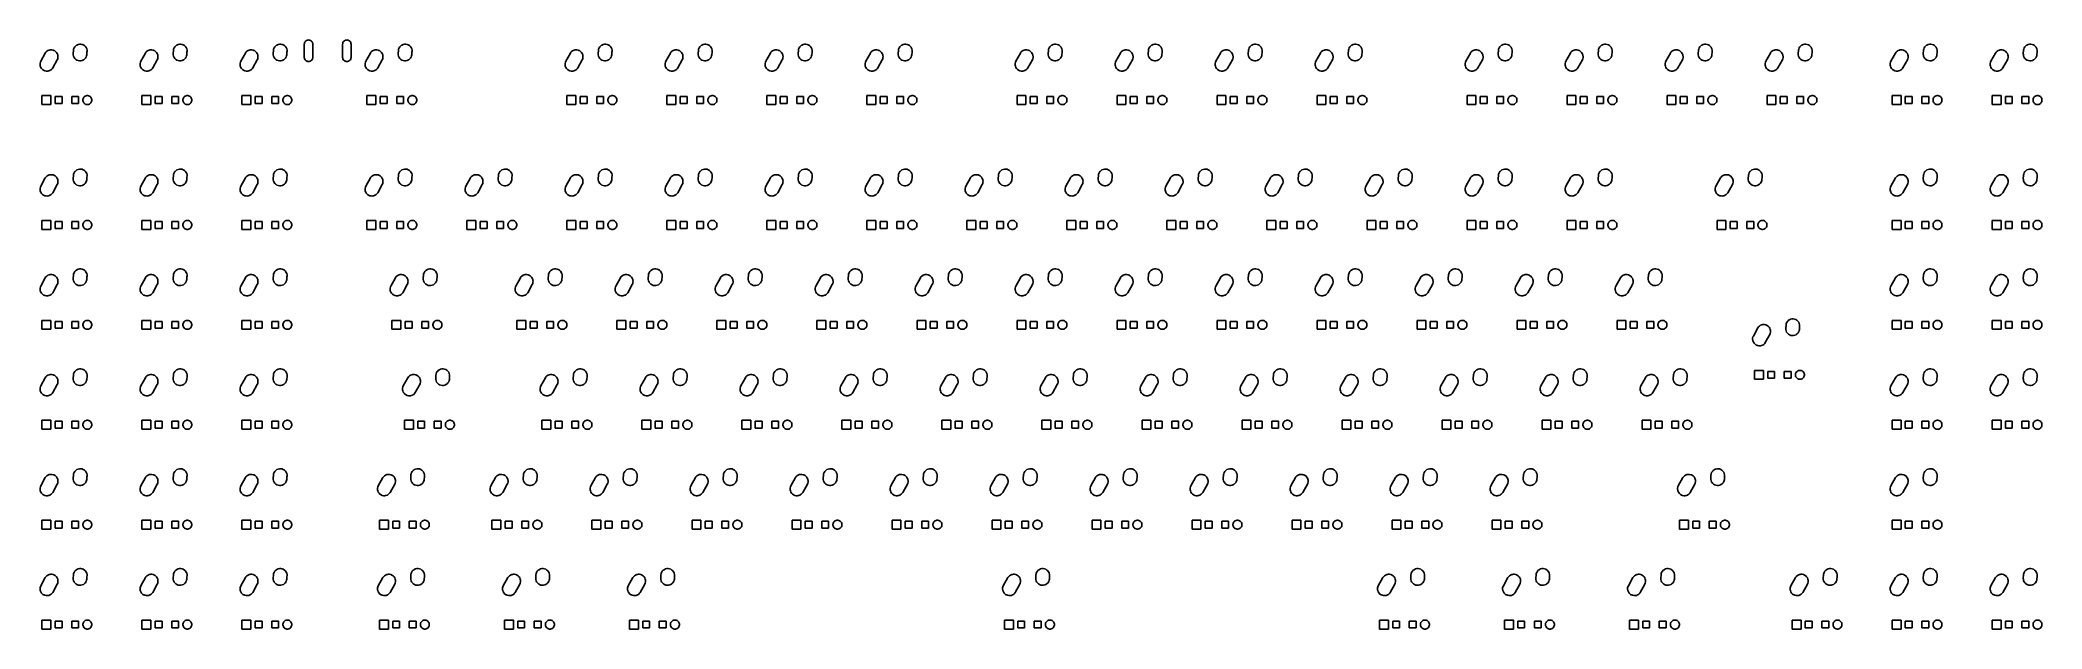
# Model space of a CAD drawing. Extents: x -4 to 377, y -2 to 110.
import ezdxf

# ---------------------------------------------------------------- set-up
doc = ezdxf.new("R2010")
doc.units = 0
doc.header["$MEASUREMENT"] = 0
doc.layers.add('BLACK', color=7, linetype='CONTINUOUS')

msp = doc.modelspace()

# ---------------------------------------------------------------- linework, layer by layer
at = {"layer": 'BLACK', "linetype": 'CONTINUOUS'}
for p, q in [((-4.25881, 106.396), (-3.38585, 107.968)), ((-3.38585, 107.968), (-3.27658, 108.125)), ((-3.27658, 108.125), (-3.09246, 108.304)), ((-3.27658, 108.125), (-3.27658, 108.125)), ((-3.09246, 108.304), (-2.87711, 108.443)), ((-2.87711, 108.443), (-2.63879, 108.537)), ((-2.63879, 108.537), (-2.45984, 108.57)), ((-2.45984, 108.57), (-2.38667, 108.583)), ((-2.38667, 108.583), (-2.13042, 108.579)), ((-2.13042, 108.579), (-1.87991, 108.525)), ((-1.87991, 108.525), (-1.74664, 108.467)), ((-1.74664, 108.467), (-1.64476, 108.423)), ((-1.64476, 108.423), (-1.53331, 108.346)), ((-1.53331, 108.346), (-1.434, 108.277)), ((-1.434, 108.277), (-1.434, 108.277)), ((-1.434, 108.277), (-1.25574, 108.093)), ((-1.25574, 108.093), (-1.11682, 107.878)), ((-1.11682, 107.878), (-1.02258, 107.639)), ((-1.03483, 106.88), (-1.11119, 106.704)), ((-0.98079, 107.131), (-1.03483, 106.88)), ((-1.02258, 107.639), (-0.98998, 107.46)), ((-0.98998, 107.46), (-0.97665, 107.387)), ((-0.97665, 107.387), (-0.98079, 107.131)), ((1.91794, 107.805), (1.96608, 108.512)), ((1.92295, 107.639), (1.91794, 107.805)), ((1.92372, 107.613), (1.92295, 107.639)), ((1.98126, 107.364), (1.92372, 107.613)), ((1.96608, 108.512), (1.97804, 108.583)), ((1.97804, 108.583), (1.99787, 108.701)), ((2.08642, 107.13), (1.98126, 107.364)), ((1.99787, 108.701), (2.08876, 108.941)), ((2.1002, 107.111), (2.08642, 107.13)), ((2.08876, 108.941), (2.22466, 109.158)), ((2.23515, 106.921), (2.1002, 107.111)), ((2.22466, 109.158), (2.28195, 109.219)), ((2.3687, 106.796), (2.23515, 106.921)), ((2.28195, 109.219), (2.40034, 109.344)), ((2.42173, 106.746), (2.3687, 106.796)), ((2.40034, 109.344), (2.5566, 109.456)), ((2.5566, 109.456), (2.60904, 109.493)), ((2.60904, 109.493), (2.84275, 109.598)), ((2.84275, 109.598), (3.09248, 109.656)), ((2.84275, 109.598), (2.84275, 109.598)), ((3.09248, 109.656), (3.34863, 109.664)), ((3.34863, 109.664), (3.34864, 109.664)), ((3.34864, 109.664), (3.60138, 109.621)), ((3.60138, 109.621), (3.84099, 109.53)), ((3.84099, 109.53), (4.05826, 109.394)), ((4.07966, 106.796), (3.94957, 106.703)), ((4.05826, 109.394), (4.24485, 109.219)), ((4.25533, 106.982), (4.07966, 106.796)), ((4.24485, 109.219), (4.35621, 109.062)), ((4.34782, 107.13), (4.25533, 106.982)), ((4.39123, 107.199), (4.34782, 107.13)), ((4.35621, 109.062), (4.39358, 109.01)), ((4.48213, 107.439), (4.39123, 107.199)), ((4.39358, 109.01), (4.49873, 108.776)), ((4.51392, 107.628), (4.48213, 107.439)), ((4.49873, 108.776), (4.49874, 108.776)), ((4.49874, 108.776), (4.55628, 108.527)), ((4.5478, 108.125), (4.51392, 107.628)), ((4.56206, 108.335), (4.5478, 108.125)), ((4.55628, 108.527), (4.56206, 108.335)), ((14.7912, 106.396), (15.6642, 107.968)), ((15.6642, 107.968), (15.7734, 108.125)), ((15.7734, 108.125), (15.9575, 108.304)), ((15.7734, 108.125), (15.7734, 108.125)), ((15.9575, 108.304), (16.1729, 108.443)), ((16.1729, 108.443), (16.4112, 108.537)), ((16.4112, 108.537), (16.5902, 108.57)), ((16.5902, 108.57), (16.6633, 108.583)), ((16.6633, 108.583), (16.9196, 108.579)), ((16.9196, 108.579), (17.1701, 108.525)), ((17.1701, 108.525), (17.3034, 108.467)), ((17.3034, 108.467), (17.4052, 108.423)), ((17.4052, 108.423), (17.5167, 108.346)), ((17.5167, 108.346), (17.616, 108.277)), ((17.616, 108.277), (17.616, 108.277)), ((17.616, 108.277), (17.7943, 108.093)), ((17.7943, 108.093), (17.9332, 107.878)), ((17.9332, 107.878), (18.0274, 107.639)), ((18.0152, 106.88), (17.9388, 106.704)), ((18.0692, 107.131), (18.0152, 106.88)), ((18.0274, 107.639), (18.06, 107.46)), ((18.06, 107.46), (18.0734, 107.387)), ((18.0734, 107.387), (18.0692, 107.131)), ((20.9679, 107.805), (21.0161, 108.512)), ((20.9729, 107.639), (20.9679, 107.805)), ((20.9737, 107.613), (20.9729, 107.639)), ((21.0313, 107.364), (20.9737, 107.613)), ((21.0161, 108.512), (21.028, 108.583)), ((21.028, 108.583), (21.0479, 108.701)), ((21.1364, 107.13), (21.0313, 107.364)), ((21.0479, 108.701), (21.1388, 108.941)), ((21.1502, 107.111), (21.1364, 107.13)), ((21.1388, 108.941), (21.2747, 109.158)), ((21.2851, 106.921), (21.1502, 107.111)), ((21.2747, 109.158), (21.3319, 109.219)), ((21.4187, 106.796), (21.2851, 106.921)), ((21.3319, 109.219), (21.4503, 109.344)), ((21.4717, 106.746), (21.4187, 106.796)), ((21.4503, 109.344), (21.6066, 109.456)), ((21.6066, 109.456), (21.659, 109.493)), ((21.659, 109.493), (21.8927, 109.598)), ((21.8927, 109.598), (21.8928, 109.598)), ((21.8928, 109.598), (22.1425, 109.656)), ((22.1425, 109.656), (22.3986, 109.664)), ((22.3986, 109.664), (22.3986, 109.664)), ((22.3986, 109.664), (22.6514, 109.621)), ((22.6514, 109.621), (22.891, 109.53)), ((22.891, 109.53), (23.1083, 109.394)), ((23.1297, 106.796), (22.9996, 106.703)), ((23.1083, 109.394), (23.2949, 109.219)), ((23.3053, 106.982), (23.1297, 106.796)), ((23.2949, 109.219), (23.4062, 109.062)), ((23.3978, 107.13), (23.3053, 106.982)), ((23.4412, 107.199), (23.3978, 107.13)), ((23.4062, 109.062), (23.4436, 109.01)), ((23.5321, 107.439), (23.4412, 107.199)), ((23.4436, 109.01), (23.5487, 108.776)), ((23.5639, 107.628), (23.5321, 107.439)), ((23.5487, 108.776), (23.5487, 108.776)), ((23.5487, 108.776), (23.6063, 108.527)), ((23.5978, 108.125), (23.5639, 107.628)), ((23.6121, 108.335), (23.5978, 108.125)), ((23.6063, 108.527), (23.6121, 108.335)), ((33.8412, 106.396), (34.7142, 107.968)), ((34.7142, 107.968), (34.8234, 108.125)), ((34.8234, 108.125), (35.0075, 108.304)), ((34.8234, 108.125), (34.8234, 108.125)), ((35.0075, 108.304), (35.2229, 108.443)), ((35.2229, 108.443), (35.4612, 108.537)), ((35.4612, 108.537), (35.6402, 108.57)), ((35.6402, 108.57), (35.7133, 108.583)), ((35.7133, 108.583), (35.9696, 108.579)), ((35.9696, 108.579), (36.2201, 108.525)), ((36.2201, 108.525), (36.3534, 108.467)), ((36.3534, 108.467), (36.4552, 108.423)), ((36.4552, 108.423), (36.5667, 108.346)), ((36.5667, 108.346), (36.666, 108.277)), ((36.666, 108.277), (36.666, 108.277)), ((36.666, 108.277), (36.8443, 108.093)), ((36.8443, 108.093), (36.9832, 107.878)), ((36.9832, 107.878), (37.0774, 107.639)), ((37.0652, 106.88), (36.9888, 106.704)), ((37.1192, 107.131), (37.0652, 106.88)), ((37.0774, 107.639), (37.11, 107.46)), ((37.11, 107.46), (37.1234, 107.387)), ((37.1234, 107.387), (37.1192, 107.131)), ((40.0179, 107.805), (40.0661, 108.512)), ((40.0229, 107.639), (40.0179, 107.805)), ((40.0237, 107.613), (40.0229, 107.639)), ((40.0813, 107.364), (40.0237, 107.613)), ((40.0661, 108.512), (40.078, 108.583)), ((40.078, 108.583), (40.0979, 108.701)), ((40.1864, 107.13), (40.0813, 107.364)), ((40.0979, 108.701), (40.1888, 108.941)), ((40.2002, 107.111), (40.1864, 107.13)), ((40.1888, 108.941), (40.3247, 109.158)), ((40.3351, 106.921), (40.2002, 107.111)), ((40.3247, 109.158), (40.3819, 109.219)), ((40.4687, 106.796), (40.3351, 106.921)), ((40.3819, 109.219), (40.5003, 109.344)), ((40.5217, 106.746), (40.4687, 106.796)), ((40.5003, 109.344), (40.6566, 109.456)), ((40.6566, 109.456), (40.709, 109.493)), ((40.709, 109.493), (40.9427, 109.598)), ((40.9427, 109.598), (40.9428, 109.598)), ((40.9428, 109.598), (41.1925, 109.656)), ((41.1925, 109.656), (41.4486, 109.664)), ((41.4486, 109.664), (41.4486, 109.664)), ((41.4486, 109.664), (41.7014, 109.621)), ((41.7014, 109.621), (41.941, 109.53)), ((41.941, 109.53), (42.1583, 109.394)), ((42.1797, 106.796), (42.0496, 106.703)), ((42.1583, 109.394), (42.3449, 109.219)), ((42.3553, 106.982), (42.1797, 106.796)), ((42.3449, 109.219), (42.4562, 109.062)), ((42.4478, 107.13), (42.3553, 106.982)), ((42.4912, 107.199), (42.4478, 107.13)), ((42.4562, 109.062), (42.4936, 109.01)), ((42.5821, 107.439), (42.4912, 107.199)), ((42.4936, 109.01), (42.5987, 108.776)), ((42.6139, 107.628), (42.5821, 107.439)), ((42.5987, 108.776), (42.5987, 108.776)), ((42.5987, 108.776), (42.6563, 108.527)), ((42.6478, 108.125), (42.6139, 107.628)), ((42.6621, 108.335), (42.6478, 108.125)), ((42.6563, 108.527), (42.6621, 108.335)), ((45.949, 109.689), (45.9606, 109.807)), ((45.949, 107.111), (45.949, 109.689)), ((45.9606, 106.993), (45.949, 107.111)), ((45.9606, 109.807), (46.0064, 109.958)), ((45.9823, 106.921), (45.9606, 106.993)), ((46.0064, 106.842), (45.9823, 106.921)), ((46.0064, 109.958), (46.0808, 110.097)), ((46.0064, 109.958), (46.0064, 109.958)), ((46.0808, 106.703), (46.0064, 106.842)), ((46.0808, 110.097), (46.1809, 110.219)), ((46.0808, 110.097), (46.0808, 110.097)), ((46.1809, 110.219), (46.3028, 110.319)), ((46.3028, 110.319), (46.442, 110.394)), ((46.442, 110.394), (46.4923, 110.409)), ((46.4923, 110.409), (46.593, 110.439)), ((46.593, 110.439), (46.75, 110.455)), ((46.75, 110.455), (46.907, 110.439)), ((46.907, 110.439), (47.0077, 110.409)), ((47.0077, 110.409), (47.058, 110.394)), ((47.058, 110.394), (47.1972, 110.319)), ((47.1972, 110.319), (47.3191, 110.219)), ((47.3191, 110.219), (47.4192, 110.097)), ((47.4192, 110.097), (47.4936, 109.958)), ((47.4936, 106.842), (47.4192, 106.703)), ((47.4936, 109.958), (47.5089, 109.908)), ((47.5177, 106.921), (47.4936, 106.842)), ((47.5089, 109.908), (47.5394, 109.807)), ((47.5394, 106.993), (47.5177, 106.921)), ((47.5394, 109.807), (47.551, 109.689)), ((47.551, 107.111), (47.5394, 106.993)), ((47.551, 109.689), (47.551, 107.111)), ((53.249, 109.689), (53.2606, 109.807)), ((53.249, 107.111), (53.249, 109.689)), ((53.2606, 106.993), (53.249, 107.111)), ((53.2606, 109.807), (53.3064, 109.958)), ((53.2823, 106.921), (53.2606, 106.993)), ((53.3064, 106.842), (53.2823, 106.921)), ((53.3064, 109.958), (53.3808, 110.097)), ((53.3064, 109.958), (53.3064, 109.958)), ((53.3808, 106.703), (53.3064, 106.842)), ((53.3808, 110.097), (53.4809, 110.219)), ((53.3808, 110.097), (53.3808, 110.097)), ((53.4809, 110.219), (53.6028, 110.319)), ((53.6028, 110.319), (53.742, 110.394)), ((53.742, 110.394), (53.7923, 110.409)), ((53.7923, 110.409), (53.893, 110.439)), ((53.893, 110.439), (54.05, 110.455)), ((54.05, 110.455), (54.207, 110.439)), ((54.207, 110.439), (54.3077, 110.409)), ((54.3077, 110.409), (54.358, 110.394)), ((54.358, 110.394), (54.4972, 110.319)), ((54.4972, 110.319), (54.6191, 110.219)), ((54.6191, 110.219), (54.7192, 110.097)), ((54.7192, 110.097), (54.7936, 109.958)), ((54.7936, 106.842), (54.7192, 106.703)), ((54.7936, 109.958), (54.8089, 109.908)), ((54.8177, 106.921), (54.7936, 106.842)), ((54.8089, 109.908), (54.8394, 109.807)), ((54.8394, 106.993), (54.8177, 106.921)), ((54.8394, 109.807), (54.851, 109.689)), ((54.851, 107.111), (54.8394, 106.993)), ((54.851, 109.689), (54.851, 107.111)), ((57.6512, 106.396), (58.5242, 107.968)), ((58.5242, 107.968), (58.6334, 108.125)), ((58.6334, 108.125), (58.8175, 108.304)), ((58.6334, 108.125), (58.6334, 108.125)), ((58.8175, 108.304), (59.0329, 108.443)), ((59.0329, 108.443), (59.2712, 108.537)), ((59.2712, 108.537), (59.4502, 108.57)), ((59.4502, 108.57), (59.5233, 108.583)), ((59.5233, 108.583), (59.7796, 108.579)), ((59.7796, 108.579), (60.0301, 108.525)), ((60.0301, 108.525), (60.1634, 108.467)), ((60.1634, 108.467), (60.2652, 108.423)), ((60.2652, 108.423), (60.3767, 108.346)), ((60.3767, 108.346), (60.476, 108.277)), ((60.476, 108.277), (60.476, 108.277)), ((60.476, 108.277), (60.6543, 108.093)), ((60.6543, 108.093), (60.7932, 107.878)), ((60.7932, 107.878), (60.8874, 107.639)), ((60.8752, 106.88), (60.7988, 106.704)), ((60.9292, 107.131), (60.8752, 106.88)), ((60.8874, 107.639), (60.92, 107.46)), ((60.92, 107.46), (60.9334, 107.387)), ((60.9334, 107.387), (60.9292, 107.131)), ((63.8279, 107.805), (63.8761, 108.512)), ((63.8329, 107.639), (63.8279, 107.805)), ((63.8337, 107.613), (63.8329, 107.639)), ((63.8913, 107.364), (63.8337, 107.613)), ((63.8761, 108.512), (63.888, 108.583)), ((63.888, 108.583), (63.9079, 108.701)), ((63.9964, 107.13), (63.8913, 107.364)), ((63.9079, 108.701), (63.9988, 108.941)), ((64.0102, 107.111), (63.9964, 107.13)), ((63.9988, 108.941), (64.1347, 109.158)), ((64.1451, 106.921), (64.0102, 107.111)), ((64.1347, 109.158), (64.1919, 109.219)), ((64.2787, 106.796), (64.1451, 106.921)), ((64.1919, 109.219), (64.3103, 109.344)), ((64.3317, 106.746), (64.2787, 106.796)), ((64.3103, 109.344), (64.4666, 109.456)), ((64.4666, 109.456), (64.519, 109.493)), ((64.519, 109.493), (64.7527, 109.598)), ((64.7527, 109.598), (64.7528, 109.598)), ((64.7528, 109.598), (65.0025, 109.656)), ((65.0025, 109.656), (65.2586, 109.664)), ((65.2586, 109.664), (65.2586, 109.664)), ((65.2586, 109.664), (65.5114, 109.621)), ((65.5114, 109.621), (65.751, 109.53)), ((65.751, 109.53), (65.9683, 109.394)), ((65.9897, 106.796), (65.8596, 106.703)), ((65.9683, 109.394), (66.1549, 109.219)), ((66.1653, 106.982), (65.9897, 106.796)), ((66.1549, 109.219), (66.2662, 109.062)), ((66.2578, 107.13), (66.1653, 106.982)), ((66.3012, 107.199), (66.2578, 107.13)), ((66.2662, 109.062), (66.3036, 109.01)), ((66.3921, 107.439), (66.3012, 107.199)), ((66.3036, 109.01), (66.4087, 108.776)), ((66.4239, 107.628), (66.3921, 107.439)), ((66.4087, 108.776), (66.4087, 108.776)), ((66.4087, 108.776), (66.4663, 108.527)), ((66.4578, 108.125), (66.4239, 107.628)), ((66.4721, 108.335), (66.4578, 108.125)), ((66.4663, 108.527), (66.4721, 108.335)), ((95.7512, 106.396), (96.6242, 107.968)), ((96.6242, 107.968), (96.7334, 108.125)), ((96.7334, 108.125), (96.9175, 108.304)), ((96.7334, 108.125), (96.7334, 108.125)), ((96.9175, 108.304), (97.1329, 108.443)), ((97.1329, 108.443), (97.3712, 108.537)), ((97.3712, 108.537), (97.5502, 108.57)), ((97.5502, 108.57), (97.6233, 108.583)), ((97.6233, 108.583), (97.8796, 108.579)), ((97.8796, 108.579), (98.1301, 108.525)), ((98.1301, 108.525), (98.2634, 108.467)), ((98.2634, 108.467), (98.3652, 108.423)), ((98.3652, 108.423), (98.4767, 108.346)), ((98.4767, 108.346), (98.576, 108.277)), ((98.576, 108.277), (98.576, 108.277)), ((98.576, 108.277), (98.7543, 108.093)), ((98.7543, 108.093), (98.8932, 107.878)), ((98.8932, 107.878), (98.9874, 107.639)), ((98.9752, 106.88), (98.8988, 106.704)), ((99.0292, 107.131), (98.9752, 106.88)), ((98.9874, 107.639), (99.02, 107.46)), ((99.02, 107.46), (99.0334, 107.387)), ((99.0334, 107.387), (99.0292, 107.131)), ((101.928, 107.805), (101.976, 108.512)), ((101.933, 107.639), (101.928, 107.805)), ((101.934, 107.613), (101.933, 107.639)), ((101.991, 107.364), (101.934, 107.613)), ((101.976, 108.512), (101.988, 108.583)), ((101.988, 108.583), (102.008, 108.701)), ((102.096, 107.13), (101.991, 107.364)), ((102.008, 108.701), (102.099, 108.941)), ((102.11, 107.111), (102.096, 107.13)), ((102.099, 108.941), (102.235, 109.158)), ((102.245, 106.921), (102.11, 107.111)), ((102.235, 109.158), (102.292, 109.219)), ((102.379, 106.796), (102.245, 106.921)), ((102.292, 109.219), (102.41, 109.344)), ((102.432, 106.746), (102.379, 106.796)), ((102.41, 109.344), (102.567, 109.456)), ((102.567, 109.456), (102.619, 109.493)), ((102.619, 109.493), (102.853, 109.598)), ((102.853, 109.598), (103.102, 109.656)), ((102.853, 109.598), (102.853, 109.598)), ((103.102, 109.656), (103.359, 109.664)), ((103.359, 109.664), (103.359, 109.664)), ((103.359, 109.664), (103.611, 109.621)), ((103.611, 109.621), (103.851, 109.53)), ((103.851, 109.53), (104.068, 109.394)), ((104.09, 106.796), (103.96, 106.703)), ((104.068, 109.394), (104.255, 109.219)), ((104.265, 106.982), (104.09, 106.796)), ((104.255, 109.219), (104.366, 109.062)), ((104.358, 107.13), (104.265, 106.982)), ((104.401, 107.199), (104.358, 107.13)), ((104.366, 109.062), (104.404, 109.01)), ((104.492, 107.439), (104.401, 107.199)), ((104.404, 109.01), (104.509, 108.776)), ((104.524, 107.628), (104.492, 107.439)), ((104.509, 108.776), (104.509, 108.776)), ((104.509, 108.776), (104.566, 108.527)), ((104.558, 108.125), (104.524, 107.628)), ((104.572, 108.335), (104.558, 108.125)), ((104.566, 108.527), (104.572, 108.335)), ((114.801, 106.396), (115.674, 107.968)), ((115.674, 107.968), (115.783, 108.125)), ((115.783, 108.125), (115.968, 108.304)), ((115.783, 108.125), (115.783, 108.125)), ((115.968, 108.304), (116.183, 108.443)), ((116.183, 108.443), (116.421, 108.537)), ((116.421, 108.537), (116.6, 108.57)), ((116.6, 108.57), (116.673, 108.583)), ((116.673, 108.583), (116.93, 108.579)), ((116.93, 108.579), (117.18, 108.525)), ((117.18, 108.525), (117.313, 108.467)), ((117.313, 108.467), (117.415, 108.423)), ((117.415, 108.423), (117.527, 108.346)), ((117.527, 108.346), (117.626, 108.277)), ((117.626, 108.277), (117.626, 108.277)), ((117.626, 108.277), (117.804, 108.093)), ((117.804, 108.093), (117.943, 107.878)), ((117.943, 107.878), (118.037, 107.639)), ((118.025, 106.88), (117.949, 106.704)), ((118.079, 107.131), (118.025, 106.88)), ((118.037, 107.639), (118.07, 107.46)), ((118.07, 107.46), (118.083, 107.387)), ((118.083, 107.387), (118.079, 107.131)), ((120.978, 107.805), (121.026, 108.512)), ((120.983, 107.639), (120.978, 107.805)), ((120.984, 107.613), (120.983, 107.639)), ((121.041, 107.364), (120.984, 107.613)), ((121.026, 108.512), (121.038, 108.583)), ((121.038, 108.583), (121.058, 108.701)), ((121.146, 107.13), (121.041, 107.364)), ((121.058, 108.701), (121.149, 108.941)), ((121.16, 107.111), (121.146, 107.13)), ((121.149, 108.941), (121.285, 109.158)), ((121.295, 106.921), (121.16, 107.111)), ((121.285, 109.158), (121.342, 109.219)), ((121.429, 106.796), (121.295, 106.921)), ((121.342, 109.219), (121.46, 109.344)), ((121.482, 106.746), (121.429, 106.796)), ((121.46, 109.344), (121.617, 109.456)), ((121.617, 109.456), (121.669, 109.493)), ((121.669, 109.493), (121.903, 109.598)), ((121.903, 109.598), (122.152, 109.656)), ((121.903, 109.598), (121.903, 109.598)), ((122.152, 109.656), (122.409, 109.664)), ((122.409, 109.664), (122.409, 109.664)), ((122.409, 109.664), (122.661, 109.621)), ((122.661, 109.621), (122.901, 109.53)), ((122.901, 109.53), (123.118, 109.394)), ((123.14, 106.796), (123.01, 106.703)), ((123.118, 109.394), (123.305, 109.219)), ((123.315, 106.982), (123.14, 106.796)), ((123.305, 109.219), (123.416, 109.062)), ((123.408, 107.13), (123.315, 106.982)), ((123.451, 107.199), (123.408, 107.13)), ((123.416, 109.062), (123.454, 109.01)), ((123.542, 107.439), (123.451, 107.199)), ((123.454, 109.01), (123.559, 108.776)), ((123.574, 107.628), (123.542, 107.439)), ((123.559, 108.776), (123.559, 108.776)), ((123.559, 108.776), (123.616, 108.527)), ((123.608, 108.125), (123.574, 107.628)), ((123.622, 108.335), (123.608, 108.125)), ((123.616, 108.527), (123.622, 108.335)), ((133.851, 106.396), (134.724, 107.968)), ((134.724, 107.968), (134.833, 108.125)), ((134.833, 108.125), (135.018, 108.304)), ((134.833, 108.125), (134.833, 108.125)), ((135.018, 108.304), (135.233, 108.443)), ((135.233, 108.443), (135.471, 108.537)), ((135.471, 108.537), (135.65, 108.57)), ((135.65, 108.57), (135.723, 108.583)), ((135.723, 108.583), (135.98, 108.579)), ((135.98, 108.579), (136.23, 108.525)), ((136.23, 108.525), (136.363, 108.467)), ((136.363, 108.467), (136.465, 108.423)), ((136.465, 108.423), (136.577, 108.346)), ((136.577, 108.346), (136.676, 108.277)), ((136.676, 108.277), (136.676, 108.277)), ((136.676, 108.277), (136.854, 108.093)), ((136.854, 108.093), (136.993, 107.878)), ((136.993, 107.878), (137.087, 107.639)), ((137.075, 106.88), (136.999, 106.704)), ((137.129, 107.131), (137.075, 106.88)), ((137.087, 107.639), (137.12, 107.46)), ((137.12, 107.46), (137.133, 107.387)), ((137.133, 107.387), (137.129, 107.131)), ((140.028, 107.805), (140.076, 108.512)), ((140.033, 107.639), (140.028, 107.805)), ((140.034, 107.613), (140.033, 107.639)), ((140.091, 107.364), (140.034, 107.613)), ((140.076, 108.512), (140.088, 108.583)), ((140.088, 108.583), (140.108, 108.701)), ((140.196, 107.13), (140.091, 107.364)), ((140.108, 108.701), (140.199, 108.941)), ((140.21, 107.111), (140.196, 107.13)), ((140.199, 108.941), (140.335, 109.158)), ((140.345, 106.921), (140.21, 107.111)), ((140.335, 109.158), (140.392, 109.219)), ((140.479, 106.796), (140.345, 106.921)), ((140.392, 109.219), (140.51, 109.344)), ((140.532, 106.746), (140.479, 106.796)), ((140.51, 109.344), (140.667, 109.456)), ((140.667, 109.456), (140.719, 109.493)), ((140.719, 109.493), (140.953, 109.598)), ((140.953, 109.598), (141.202, 109.656)), ((140.953, 109.598), (140.953, 109.598)), ((141.202, 109.656), (141.459, 109.664)), ((141.459, 109.664), (141.459, 109.664)), ((141.459, 109.664), (141.711, 109.621)), ((141.711, 109.621), (141.951, 109.53)), ((141.951, 109.53), (142.168, 109.394)), ((142.19, 106.796), (142.06, 106.703)), ((142.168, 109.394), (142.355, 109.219)), ((142.365, 106.982), (142.19, 106.796)), ((142.355, 109.219), (142.466, 109.062)), ((142.458, 107.13), (142.365, 106.982)), ((142.501, 107.199), (142.458, 107.13)), ((142.466, 109.062), (142.504, 109.01)), ((142.592, 107.439), (142.501, 107.199)), ((142.504, 109.01), (142.609, 108.776)), ((142.624, 107.628), (142.592, 107.439)), ((142.609, 108.776), (142.609, 108.776)), ((142.609, 108.776), (142.666, 108.527)), ((142.658, 108.125), (142.624, 107.628)), ((142.672, 108.335), (142.658, 108.125)), ((142.666, 108.527), (142.672, 108.335)), ((152.901, 106.396), (153.774, 107.968)), ((153.774, 107.968), (153.883, 108.125)), ((153.883, 108.125), (154.068, 108.304)), ((153.883, 108.125), (153.883, 108.125)), ((154.068, 108.304), (154.283, 108.443)), ((154.283, 108.443), (154.521, 108.537)), ((154.521, 108.537), (154.7, 108.57)), ((154.7, 108.57), (154.773, 108.583)), ((154.773, 108.583), (155.03, 108.579)), ((155.03, 108.579), (155.28, 108.525)), ((155.28, 108.525), (155.413, 108.467)), ((155.413, 108.467), (155.515, 108.423)), ((155.515, 108.423), (155.627, 108.346)), ((155.627, 108.346), (155.726, 108.277)), ((155.726, 108.277), (155.726, 108.277)), ((155.726, 108.277), (155.904, 108.093)), ((155.904, 108.093), (156.043, 107.878)), ((156.043, 107.878), (156.137, 107.639)), ((156.125, 106.88), (156.049, 106.704)), ((156.179, 107.131), (156.125, 106.88)), ((156.137, 107.639), (156.17, 107.46)), ((156.17, 107.46), (156.183, 107.387)), ((156.183, 107.387), (156.179, 107.131)), ((159.078, 107.805), (159.126, 108.512)), ((159.083, 107.639), (159.078, 107.805)), ((159.084, 107.613), (159.083, 107.639)), ((159.141, 107.364), (159.084, 107.613)), ((159.126, 108.512), (159.138, 108.583)), ((159.138, 108.583), (159.158, 108.701)), ((159.246, 107.13), (159.141, 107.364)), ((159.158, 108.701), (159.249, 108.941)), ((159.26, 107.111), (159.246, 107.13)), ((159.249, 108.941), (159.385, 109.158)), ((159.395, 106.921), (159.26, 107.111)), ((159.385, 109.158), (159.442, 109.219)), ((159.529, 106.796), (159.395, 106.921)), ((159.442, 109.219), (159.56, 109.344)), ((159.582, 106.746), (159.529, 106.796)), ((159.56, 109.344), (159.717, 109.456)), ((159.717, 109.456), (159.769, 109.493)), ((159.769, 109.493), (160.003, 109.598)), ((160.003, 109.598), (160.252, 109.656)), ((160.003, 109.598), (160.003, 109.598)), ((160.252, 109.656), (160.509, 109.664)), ((160.509, 109.664), (160.509, 109.664)), ((160.509, 109.664), (160.761, 109.621)), ((160.761, 109.621), (161.001, 109.53)), ((161.001, 109.53), (161.218, 109.394)), ((161.24, 106.796), (161.11, 106.703)), ((161.218, 109.394), (161.405, 109.219)), ((161.415, 106.982), (161.24, 106.796)), ((161.405, 109.219), (161.516, 109.062)), ((161.508, 107.13), (161.415, 106.982)), ((161.551, 107.199), (161.508, 107.13)), ((161.516, 109.062), (161.554, 109.01)), ((161.642, 107.439), (161.551, 107.199)), ((161.554, 109.01), (161.659, 108.776)), ((161.674, 107.628), (161.642, 107.439)), ((161.659, 108.776), (161.659, 108.776)), ((161.659, 108.776), (161.716, 108.527)), ((161.708, 108.125), (161.674, 107.628)), ((161.722, 108.335), (161.708, 108.125)), ((161.716, 108.527), (161.722, 108.335)), ((181.481, 106.396), (182.354, 107.968)), ((182.354, 107.968), (182.463, 108.125)), ((182.463, 108.125), (182.648, 108.304)), ((182.463, 108.125), (182.463, 108.125)), ((182.648, 108.304), (182.863, 108.443)), ((182.863, 108.443), (183.101, 108.537)), ((183.101, 108.537), (183.28, 108.57)), ((183.28, 108.57), (183.353, 108.583)), ((183.353, 108.583), (183.61, 108.579)), ((183.61, 108.579), (183.86, 108.525)), ((183.86, 108.525), (183.993, 108.467)), ((183.993, 108.467), (184.095, 108.423)), ((184.095, 108.423), (184.207, 108.346)), ((184.207, 108.346), (184.306, 108.277)), ((184.306, 108.277), (184.306, 108.277)), ((184.306, 108.277), (184.484, 108.093)), ((184.484, 108.093), (184.623, 107.878)), ((184.623, 107.878), (184.717, 107.639)), ((184.705, 106.88), (184.629, 106.704)), ((184.759, 107.131), (184.705, 106.88)), ((184.717, 107.639), (184.75, 107.46)), ((184.75, 107.46), (184.763, 107.387)), ((184.763, 107.387), (184.759, 107.131)), ((187.658, 107.805), (187.706, 108.512)), ((187.663, 107.639), (187.658, 107.805)), ((187.664, 107.613), (187.663, 107.639)), ((187.721, 107.364), (187.664, 107.613)), ((187.706, 108.512), (187.718, 108.583)), ((187.718, 108.583), (187.738, 108.701)), ((187.826, 107.13), (187.721, 107.364)), ((187.738, 108.701), (187.829, 108.941)), ((187.84, 107.111), (187.826, 107.13)), ((187.829, 108.941), (187.965, 109.158)), ((187.975, 106.921), (187.84, 107.111)), ((187.965, 109.158), (188.022, 109.219)), ((188.109, 106.796), (187.975, 106.921)), ((188.022, 109.219), (188.14, 109.344)), ((188.162, 106.746), (188.109, 106.796)), ((188.14, 109.344), (188.297, 109.456)), ((188.297, 109.456), (188.349, 109.493)), ((188.349, 109.493), (188.583, 109.598)), ((188.583, 109.598), (188.832, 109.656)), ((188.583, 109.598), (188.583, 109.598)), ((188.832, 109.656), (189.089, 109.664)), ((189.089, 109.664), (189.089, 109.664)), ((189.089, 109.664), (189.341, 109.621)), ((189.341, 109.621), (189.581, 109.53)), ((189.581, 109.53), (189.798, 109.394)), ((189.82, 106.796), (189.69, 106.703)), ((189.798, 109.394), (189.985, 109.219)), ((189.995, 106.982), (189.82, 106.796)), ((189.985, 109.219), (190.096, 109.062)), ((190.088, 107.13), (189.995, 106.982)), ((190.131, 107.199), (190.088, 107.13)), ((190.096, 109.062), (190.134, 109.01)), ((190.222, 107.439), (190.131, 107.199)), ((190.134, 109.01), (190.239, 108.776)), ((190.254, 107.628), (190.222, 107.439)), ((190.239, 108.776), (190.239, 108.776)), ((190.239, 108.776), (190.296, 108.527)), ((190.288, 108.125), (190.254, 107.628)), ((190.302, 108.335), (190.288, 108.125)), ((190.296, 108.527), (190.302, 108.335)), ((200.531, 106.396), (201.404, 107.968)), ((201.404, 107.968), (201.513, 108.125)), ((201.513, 108.125), (201.698, 108.304)), ((201.513, 108.125), (201.513, 108.125)), ((201.698, 108.304), (201.913, 108.443)), ((201.913, 108.443), (202.151, 108.537)), ((202.151, 108.537), (202.33, 108.57)), ((202.33, 108.57), (202.403, 108.583)), ((202.403, 108.583), (202.66, 108.579)), ((202.66, 108.579), (202.91, 108.525)), ((202.91, 108.525), (203.043, 108.467)), ((203.043, 108.467), (203.145, 108.423)), ((203.145, 108.423), (203.257, 108.346)), ((203.257, 108.346), (203.356, 108.277)), ((203.356, 108.277), (203.356, 108.277)), ((203.356, 108.277), (203.534, 108.093)), ((203.534, 108.093), (203.673, 107.878)), ((203.673, 107.878), (203.767, 107.639)), ((203.755, 106.88), (203.679, 106.704)), ((203.809, 107.131), (203.755, 106.88)), ((203.767, 107.639), (203.8, 107.46)), ((203.8, 107.46), (203.813, 107.387)), ((203.813, 107.387), (203.809, 107.131)), ((206.708, 107.805), (206.756, 108.512)), ((206.713, 107.639), (206.708, 107.805)), ((206.714, 107.613), (206.713, 107.639)), ((206.771, 107.364), (206.714, 107.613)), ((206.756, 108.512), (206.768, 108.583)), ((206.768, 108.583), (206.788, 108.701)), ((206.876, 107.13), (206.771, 107.364)), ((206.788, 108.701), (206.879, 108.941)), ((206.89, 107.111), (206.876, 107.13)), ((206.879, 108.941), (207.015, 109.158)), ((207.025, 106.921), (206.89, 107.111)), ((207.015, 109.158), (207.072, 109.219)), ((207.159, 106.796), (207.025, 106.921)), ((207.072, 109.219), (207.19, 109.344)), ((207.212, 106.746), (207.159, 106.796)), ((207.19, 109.344), (207.347, 109.456)), ((207.347, 109.456), (207.399, 109.493)), ((207.399, 109.493), (207.633, 109.598)), ((207.633, 109.598), (207.882, 109.656)), ((207.633, 109.598), (207.633, 109.598)), ((207.882, 109.656), (208.139, 109.664)), ((208.139, 109.664), (208.139, 109.664)), ((208.139, 109.664), (208.391, 109.621)), ((208.391, 109.621), (208.631, 109.53)), ((208.631, 109.53), (208.848, 109.394)), ((208.87, 106.796), (208.74, 106.703)), ((208.848, 109.394), (209.035, 109.219)), ((209.045, 106.982), (208.87, 106.796)), ((209.035, 109.219), (209.146, 109.062)), ((209.138, 107.13), (209.045, 106.982)), ((209.181, 107.199), (209.138, 107.13)), ((209.146, 109.062), (209.184, 109.01)), ((209.272, 107.439), (209.181, 107.199)), ((209.184, 109.01), (209.289, 108.776)), ((209.304, 107.628), (209.272, 107.439)), ((209.289, 108.776), (209.289, 108.776)), ((209.289, 108.776), (209.346, 108.527)), ((209.338, 108.125), (209.304, 107.628)), ((209.352, 108.335), (209.338, 108.125)), ((209.346, 108.527), (209.352, 108.335)), ((219.581, 106.396), (220.454, 107.968)), ((220.454, 107.968), (220.563, 108.125)), ((220.563, 108.125), (220.748, 108.304)), ((220.563, 108.125), (220.563, 108.125)), ((220.748, 108.304), (220.963, 108.443)), ((220.963, 108.443), (221.201, 108.537)), ((221.201, 108.537), (221.38, 108.57)), ((221.38, 108.57), (221.453, 108.583)), ((221.453, 108.583), (221.71, 108.579)), ((221.71, 108.579), (221.96, 108.525)), ((221.96, 108.525), (222.093, 108.467)), ((222.093, 108.467), (222.195, 108.423)), ((222.195, 108.423), (222.307, 108.346)), ((222.307, 108.346), (222.406, 108.277)), ((222.406, 108.277), (222.406, 108.277)), ((222.406, 108.277), (222.584, 108.093)), ((222.584, 108.093), (222.723, 107.878)), ((222.723, 107.878), (222.817, 107.639)), ((222.805, 106.88), (222.729, 106.704)), ((222.859, 107.131), (222.805, 106.88)), ((222.817, 107.639), (222.85, 107.46)), ((222.85, 107.46), (222.863, 107.387)), ((222.863, 107.387), (222.859, 107.131)), ((225.758, 107.805), (225.806, 108.512)), ((225.763, 107.639), (225.758, 107.805)), ((225.764, 107.613), (225.763, 107.639)), ((225.821, 107.364), (225.764, 107.613)), ((225.806, 108.512), (225.818, 108.583)), ((225.818, 108.583), (225.838, 108.701)), ((225.926, 107.13), (225.821, 107.364)), ((225.838, 108.701), (225.929, 108.941)), ((225.94, 107.111), (225.926, 107.13)), ((225.929, 108.941), (226.065, 109.158)), ((226.075, 106.921), (225.94, 107.111)), ((226.065, 109.158), (226.122, 109.219)), ((226.209, 106.796), (226.075, 106.921)), ((226.122, 109.219), (226.24, 109.344)), ((226.262, 106.746), (226.209, 106.796)), ((226.24, 109.344), (226.397, 109.456)), ((226.397, 109.456), (226.449, 109.493)), ((226.449, 109.493), (226.683, 109.598)), ((226.683, 109.598), (226.932, 109.656)), ((226.683, 109.598), (226.683, 109.598)), ((226.932, 109.656), (227.189, 109.664)), ((227.189, 109.664), (227.189, 109.664)), ((227.189, 109.664), (227.441, 109.621)), ((227.441, 109.621), (227.681, 109.53)), ((227.681, 109.53), (227.898, 109.394)), ((227.92, 106.796), (227.79, 106.703)), ((227.898, 109.394), (228.085, 109.219)), ((228.095, 106.982), (227.92, 106.796)), ((228.085, 109.219), (228.196, 109.062)), ((228.188, 107.13), (228.095, 106.982)), ((228.231, 107.199), (228.188, 107.13)), ((228.196, 109.062), (228.234, 109.01)), ((228.322, 107.439), (228.231, 107.199)), ((228.234, 109.01), (228.339, 108.776)), ((228.354, 107.628), (228.322, 107.439)), ((228.339, 108.776), (228.339, 108.776)), ((228.339, 108.776), (228.396, 108.527)), ((228.388, 108.125), (228.354, 107.628)), ((228.402, 108.335), (228.388, 108.125)), ((228.396, 108.527), (228.402, 108.335)), ((238.631, 106.396), (239.504, 107.968)), ((239.504, 107.968), (239.613, 108.125)), ((239.613, 108.125), (239.798, 108.304)), ((239.613, 108.125), (239.613, 108.125)), ((239.798, 108.304), (240.013, 108.443)), ((240.013, 108.443), (240.251, 108.537)), ((240.251, 108.537), (240.43, 108.57)), ((240.43, 108.57), (240.503, 108.583)), ((240.503, 108.583), (240.76, 108.579)), ((240.76, 108.579), (241.01, 108.525)), ((241.01, 108.525), (241.143, 108.467)), ((241.143, 108.467), (241.245, 108.423)), ((241.245, 108.423), (241.357, 108.346)), ((241.357, 108.346), (241.456, 108.277)), ((241.456, 108.277), (241.456, 108.277)), ((241.456, 108.277), (241.634, 108.093)), ((241.634, 108.093), (241.773, 107.878)), ((241.773, 107.878), (241.867, 107.639)), ((241.855, 106.88), (241.779, 106.704)), ((241.909, 107.131), (241.855, 106.88)), ((241.867, 107.639), (241.9, 107.46)), ((241.9, 107.46), (241.913, 107.387)), ((241.913, 107.387), (241.909, 107.131)), ((244.808, 107.805), (244.856, 108.512)), ((244.813, 107.639), (244.808, 107.805)), ((244.814, 107.613), (244.813, 107.639)), ((244.871, 107.364), (244.814, 107.613)), ((244.856, 108.512), (244.868, 108.583)), ((244.868, 108.583), (244.888, 108.701)), ((244.976, 107.13), (244.871, 107.364)), ((244.888, 108.701), (244.979, 108.941)), ((244.99, 107.111), (244.976, 107.13)), ((244.979, 108.941), (245.115, 109.158)), ((245.125, 106.921), (244.99, 107.111)), ((245.115, 109.158), (245.172, 109.219)), ((245.259, 106.796), (245.125, 106.921)), ((245.172, 109.219), (245.29, 109.344)), ((245.312, 106.746), (245.259, 106.796)), ((245.29, 109.344), (245.447, 109.456)), ((245.447, 109.456), (245.499, 109.493)), ((245.499, 109.493), (245.733, 109.598)), ((245.733, 109.598), (245.982, 109.656)), ((245.733, 109.598), (245.733, 109.598)), ((245.982, 109.656), (246.239, 109.664)), ((246.239, 109.664), (246.239, 109.664)), ((246.239, 109.664), (246.491, 109.621)), ((246.491, 109.621), (246.731, 109.53)), ((246.731, 109.53), (246.948, 109.394)), ((246.97, 106.796), (246.84, 106.703)), ((246.948, 109.394), (247.135, 109.219)), ((247.145, 106.982), (246.97, 106.796)), ((247.135, 109.219), (247.246, 109.062)), ((247.238, 107.13), (247.145, 106.982)), ((247.281, 107.199), (247.238, 107.13)), ((247.246, 109.062), (247.284, 109.01)), ((247.372, 107.439), (247.281, 107.199)), ((247.284, 109.01), (247.389, 108.776)), ((247.404, 107.628), (247.372, 107.439)), ((247.389, 108.776), (247.389, 108.776)), ((247.389, 108.776), (247.446, 108.527)), ((247.438, 108.125), (247.404, 107.628)), ((247.452, 108.335), (247.438, 108.125)), ((247.446, 108.527), (247.452, 108.335)), ((267.201, 106.396), (268.074, 107.968)), ((268.074, 107.968), (268.183, 108.125)), ((268.183, 108.125), (268.368, 108.304)), ((268.183, 108.125), (268.183, 108.125)), ((268.368, 108.304), (268.583, 108.443)), ((268.583, 108.443), (268.821, 108.537)), ((268.821, 108.537), (269, 108.57)), ((269, 108.57), (269.073, 108.583)), ((269.073, 108.583), (269.33, 108.579)), ((269.33, 108.579), (269.58, 108.525)), ((269.58, 108.525), (269.713, 108.467)), ((269.713, 108.467), (269.815, 108.423)), ((269.815, 108.423), (269.927, 108.346)), ((269.927, 108.346), (270.026, 108.277)), ((270.026, 108.277), (270.026, 108.277)), ((270.026, 108.277), (270.204, 108.093)), ((270.204, 108.093), (270.343, 107.878)), ((270.343, 107.878), (270.437, 107.639)), ((270.425, 106.88), (270.349, 106.704)), ((270.479, 107.131), (270.425, 106.88)), ((270.437, 107.639), (270.47, 107.46)), ((270.47, 107.46), (270.483, 107.387)), ((270.483, 107.387), (270.479, 107.131)), ((273.378, 107.805), (273.426, 108.512)), ((273.383, 107.639), (273.378, 107.805)), ((273.384, 107.613), (273.383, 107.639)), ((273.441, 107.364), (273.384, 107.613)), ((273.426, 108.512), (273.438, 108.583)), ((273.438, 108.583), (273.458, 108.701)), ((273.546, 107.13), (273.441, 107.364)), ((273.458, 108.701), (273.549, 108.941)), ((273.56, 107.111), (273.546, 107.13)), ((273.549, 108.941), (273.685, 109.158)), ((273.695, 106.921), (273.56, 107.111)), ((273.685, 109.158), (273.742, 109.219)), ((273.829, 106.796), (273.695, 106.921)), ((273.742, 109.219), (273.86, 109.344)), ((273.882, 106.746), (273.829, 106.796)), ((273.86, 109.344), (274.017, 109.456)), ((274.017, 109.456), (274.069, 109.493)), ((274.069, 109.493), (274.303, 109.598)), ((274.303, 109.598), (274.552, 109.656)), ((274.303, 109.598), (274.303, 109.598)), ((274.552, 109.656), (274.809, 109.664)), ((274.809, 109.664), (274.809, 109.664)), ((274.809, 109.664), (275.061, 109.621)), ((275.061, 109.621), (275.301, 109.53)), ((275.301, 109.53), (275.518, 109.394)), ((275.54, 106.796), (275.41, 106.703)), ((275.518, 109.394), (275.705, 109.219)), ((275.715, 106.982), (275.54, 106.796)), ((275.705, 109.219), (275.816, 109.062)), ((275.808, 107.13), (275.715, 106.982)), ((275.851, 107.199), (275.808, 107.13)), ((275.816, 109.062), (275.854, 109.01)), ((275.942, 107.439), (275.851, 107.199)), ((275.854, 109.01), (275.959, 108.776)), ((275.974, 107.628), (275.942, 107.439)), ((275.959, 108.776), (275.959, 108.776)), ((275.959, 108.776), (276.016, 108.527)), ((276.008, 108.125), (275.974, 107.628)), ((276.022, 108.335), (276.008, 108.125)), ((276.016, 108.527), (276.022, 108.335)), ((286.251, 106.396), (287.124, 107.968)), ((287.124, 107.968), (287.233, 108.125)), ((287.233, 108.125), (287.418, 108.304)), ((287.233, 108.125), (287.233, 108.125)), ((287.418, 108.304), (287.633, 108.443)), ((287.633, 108.443), (287.871, 108.537)), ((287.871, 108.537), (288.05, 108.57)), ((288.05, 108.57), (288.123, 108.583)), ((288.123, 108.583), (288.38, 108.579)), ((288.38, 108.579), (288.63, 108.525)), ((288.63, 108.525), (288.763, 108.467)), ((288.763, 108.467), (288.865, 108.423)), ((288.865, 108.423), (288.977, 108.346)), ((288.977, 108.346), (289.076, 108.277)), ((289.076, 108.277), (289.076, 108.277)), ((289.076, 108.277), (289.254, 108.093)), ((289.254, 108.093), (289.393, 107.878)), ((289.393, 107.878), (289.487, 107.639)), ((289.475, 106.88), (289.399, 106.704)), ((289.529, 107.131), (289.475, 106.88)), ((289.487, 107.639), (289.52, 107.46)), ((289.52, 107.46), (289.533, 107.387)), ((289.533, 107.387), (289.529, 107.131)), ((292.428, 107.805), (292.476, 108.512)), ((292.433, 107.639), (292.428, 107.805)), ((292.434, 107.613), (292.433, 107.639)), ((292.491, 107.364), (292.434, 107.613)), ((292.476, 108.512), (292.488, 108.583)), ((292.488, 108.583), (292.508, 108.701)), ((292.596, 107.13), (292.491, 107.364)), ((292.508, 108.701), (292.599, 108.941)), ((292.61, 107.111), (292.596, 107.13)), ((292.599, 108.941), (292.735, 109.158)), ((292.745, 106.921), (292.61, 107.111)), ((292.735, 109.158), (292.792, 109.219)), ((292.879, 106.796), (292.745, 106.921)), ((292.792, 109.219), (292.91, 109.344)), ((292.932, 106.746), (292.879, 106.796)), ((292.91, 109.344), (293.067, 109.456)), ((293.067, 109.456), (293.119, 109.493)), ((293.119, 109.493), (293.353, 109.598)), ((293.353, 109.598), (293.602, 109.656)), ((293.353, 109.598), (293.353, 109.598)), ((293.602, 109.656), (293.859, 109.664)), ((293.859, 109.664), (293.859, 109.664)), ((293.859, 109.664), (294.111, 109.621)), ((294.111, 109.621), (294.351, 109.53)), ((294.351, 109.53), (294.568, 109.394)), ((294.59, 106.796), (294.46, 106.703)), ((294.568, 109.394), (294.755, 109.219)), ((294.765, 106.982), (294.59, 106.796)), ((294.755, 109.219), (294.866, 109.062)), ((294.858, 107.13), (294.765, 106.982)), ((294.901, 107.199), (294.858, 107.13)), ((294.866, 109.062), (294.904, 109.01)), ((294.992, 107.439), (294.901, 107.199)), ((294.904, 109.01), (295.009, 108.776)), ((295.024, 107.628), (294.992, 107.439)), ((295.009, 108.776), (295.009, 108.776)), ((295.009, 108.776), (295.066, 108.527)), ((295.058, 108.125), (295.024, 107.628)), ((295.072, 108.335), (295.058, 108.125)), ((295.066, 108.527), (295.072, 108.335)), ((305.301, 106.396), (306.174, 107.968)), ((306.174, 107.968), (306.283, 108.125)), ((306.283, 108.125), (306.468, 108.304)), ((306.283, 108.125), (306.283, 108.125)), ((306.468, 108.304), (306.683, 108.443)), ((306.683, 108.443), (306.921, 108.537)), ((306.921, 108.537), (307.1, 108.57)), ((307.1, 108.57), (307.173, 108.583)), ((307.173, 108.583), (307.43, 108.579)), ((307.43, 108.579), (307.68, 108.525)), ((307.68, 108.525), (307.813, 108.467)), ((307.813, 108.467), (307.915, 108.423)), ((307.915, 108.423), (308.027, 108.346)), ((308.027, 108.346), (308.126, 108.277)), ((308.126, 108.277), (308.126, 108.277)), ((308.126, 108.277), (308.304, 108.093)), ((308.304, 108.093), (308.443, 107.878)), ((308.443, 107.878), (308.537, 107.639)), ((308.525, 106.88), (308.449, 106.704)), ((308.579, 107.131), (308.525, 106.88)), ((308.537, 107.639), (308.57, 107.46)), ((308.57, 107.46), (308.583, 107.387)), ((308.583, 107.387), (308.579, 107.131)), ((311.478, 107.805), (311.526, 108.512)), ((311.483, 107.639), (311.478, 107.805)), ((311.484, 107.613), (311.483, 107.639)), ((311.541, 107.364), (311.484, 107.613)), ((311.526, 108.512), (311.538, 108.583)), ((311.538, 108.583), (311.558, 108.701)), ((311.646, 107.13), (311.541, 107.364)), ((311.558, 108.701), (311.649, 108.941)), ((311.66, 107.111), (311.646, 107.13)), ((311.649, 108.941), (311.785, 109.158)), ((311.795, 106.921), (311.66, 107.111)), ((311.785, 109.158), (311.842, 109.219)), ((311.929, 106.796), (311.795, 106.921)), ((311.842, 109.219), (311.96, 109.344)), ((311.982, 106.746), (311.929, 106.796)), ((311.96, 109.344), (312.117, 109.456)), ((312.117, 109.456), (312.169, 109.493)), ((312.169, 109.493), (312.403, 109.598)), ((312.403, 109.598), (312.652, 109.656)), ((312.403, 109.598), (312.403, 109.598)), ((312.652, 109.656), (312.909, 109.664)), ((312.909, 109.664), (312.909, 109.664)), ((312.909, 109.664), (313.161, 109.621)), ((313.161, 109.621), (313.401, 109.53)), ((313.401, 109.53), (313.618, 109.394)), ((313.64, 106.796), (313.51, 106.703)), ((313.618, 109.394), (313.805, 109.219)), ((313.815, 106.982), (313.64, 106.796)), ((313.805, 109.219), (313.916, 109.062)), ((313.908, 107.13), (313.815, 106.982)), ((313.951, 107.199), (313.908, 107.13)), ((313.916, 109.062), (313.954, 109.01)), ((314.042, 107.439), (313.951, 107.199)), ((313.954, 109.01), (314.059, 108.776)), ((314.074, 107.628), (314.042, 107.439)), ((314.059, 108.776), (314.059, 108.776)), ((314.059, 108.776), (314.116, 108.527)), ((314.108, 108.125), (314.074, 107.628)), ((314.122, 108.335), (314.108, 108.125)), ((314.116, 108.527), (314.122, 108.335)), ((324.351, 106.396), (325.224, 107.968)), ((325.224, 107.968), (325.333, 108.125)), ((325.333, 108.125), (325.518, 108.304)), ((325.333, 108.125), (325.333, 108.125)), ((325.518, 108.304), (325.733, 108.443)), ((325.733, 108.443), (325.971, 108.537)), ((325.971, 108.537), (326.15, 108.57)), ((326.15, 108.57), (326.223, 108.583)), ((326.223, 108.583), (326.48, 108.579)), ((326.48, 108.579), (326.73, 108.525)), ((326.73, 108.525), (326.863, 108.467)), ((326.863, 108.467), (326.965, 108.423)), ((326.965, 108.423), (327.077, 108.346)), ((327.077, 108.346), (327.176, 108.277)), ((327.176, 108.277), (327.176, 108.277)), ((327.176, 108.277), (327.354, 108.093)), ((327.354, 108.093), (327.493, 107.878)), ((327.493, 107.878), (327.587, 107.639)), ((327.575, 106.88), (327.499, 106.704)), ((327.629, 107.131), (327.575, 106.88)), ((327.587, 107.639), (327.62, 107.46)), ((327.62, 107.46), (327.633, 107.387)), ((327.633, 107.387), (327.629, 107.131)), ((330.528, 107.805), (330.576, 108.512)), ((330.533, 107.639), (330.528, 107.805)), ((330.534, 107.613), (330.533, 107.639)), ((330.591, 107.364), (330.534, 107.613)), ((330.576, 108.512), (330.588, 108.583)), ((330.588, 108.583), (330.608, 108.701)), ((330.696, 107.13), (330.591, 107.364)), ((330.608, 108.701), (330.699, 108.941)), ((330.71, 107.111), (330.696, 107.13)), ((330.699, 108.941), (330.835, 109.158)), ((330.845, 106.921), (330.71, 107.111)), ((330.835, 109.158), (330.892, 109.219)), ((330.979, 106.796), (330.845, 106.921)), ((330.892, 109.219), (331.01, 109.344)), ((331.032, 106.746), (330.979, 106.796)), ((331.01, 109.344), (331.167, 109.456)), ((331.167, 109.456), (331.219, 109.493)), ((331.219, 109.493), (331.453, 109.598)), ((331.453, 109.598), (331.702, 109.656)), ((331.453, 109.598), (331.453, 109.598)), ((331.702, 109.656), (331.959, 109.664)), ((331.959, 109.664), (331.959, 109.664)), ((331.959, 109.664), (332.211, 109.621)), ((332.211, 109.621), (332.451, 109.53)), ((332.451, 109.53), (332.668, 109.394)), ((332.69, 106.796), (332.56, 106.703)), ((332.668, 109.394), (332.855, 109.219)), ((332.865, 106.982), (332.69, 106.796)), ((332.855, 109.219), (332.966, 109.062)), ((332.958, 107.13), (332.865, 106.982)), ((333.001, 107.199), (332.958, 107.13)), ((332.966, 109.062), (333.004, 109.01)), ((333.092, 107.439), (333.001, 107.199)), ((333.004, 109.01), (333.109, 108.776)), ((333.124, 107.628), (333.092, 107.439)), ((333.109, 108.776), (333.109, 108.776)), ((333.109, 108.776), (333.166, 108.527)), ((333.158, 108.125), (333.124, 107.628)), ((333.172, 108.335), (333.158, 108.125)), ((333.166, 108.527), (333.172, 108.335)), ((348.171, 106.396), (349.044, 107.968)), ((349.044, 107.968), (349.153, 108.125)), ((349.153, 108.125), (349.338, 108.304)), ((349.153, 108.125), (349.153, 108.125)), ((349.338, 108.304), (349.553, 108.443)), ((349.553, 108.443), (349.791, 108.537)), ((349.791, 108.537), (349.97, 108.57)), ((349.97, 108.57), (350.043, 108.583)), ((350.043, 108.583), (350.3, 108.579)), ((350.3, 108.579), (350.55, 108.525)), ((350.55, 108.525), (350.683, 108.467)), ((350.683, 108.467), (350.785, 108.423)), ((350.785, 108.423), (350.897, 108.346)), ((350.897, 108.346), (350.996, 108.277)), ((350.996, 108.277), (350.996, 108.277)), ((350.996, 108.277), (351.174, 108.093)), ((351.174, 108.093), (351.313, 107.878)), ((351.313, 107.878), (351.407, 107.639)), ((351.395, 106.88), (351.319, 106.704)), ((351.449, 107.131), (351.395, 106.88)), ((351.407, 107.639), (351.44, 107.46)), ((351.44, 107.46), (351.453, 107.387)), ((351.453, 107.387), (351.449, 107.131)), ((354.348, 107.805), (354.396, 108.512)), ((354.353, 107.639), (354.348, 107.805)), ((354.354, 107.613), (354.353, 107.639)), ((354.411, 107.364), (354.354, 107.613)), ((354.396, 108.512), (354.408, 108.583)), ((354.408, 108.583), (354.428, 108.701)), ((354.516, 107.13), (354.411, 107.364)), ((354.428, 108.701), (354.519, 108.941)), ((354.53, 107.111), (354.516, 107.13)), ((354.519, 108.941), (354.655, 109.158)), ((354.665, 106.921), (354.53, 107.111)), ((354.655, 109.158), (354.712, 109.219)), ((354.799, 106.796), (354.665, 106.921)), ((354.712, 109.219), (354.83, 109.344)), ((354.852, 106.746), (354.799, 106.796)), ((354.83, 109.344), (354.987, 109.456)), ((354.987, 109.456), (355.039, 109.493)), ((355.039, 109.493), (355.273, 109.598)), ((355.273, 109.598), (355.522, 109.656)), ((355.273, 109.598), (355.273, 109.598)), ((355.522, 109.656), (355.779, 109.664)), ((355.779, 109.664), (355.779, 109.664)), ((355.779, 109.664), (356.031, 109.621)), ((356.031, 109.621), (356.271, 109.53)), ((356.271, 109.53), (356.488, 109.394)), ((356.51, 106.796), (356.38, 106.703)), ((356.488, 109.394), (356.675, 109.219)), ((356.685, 106.982), (356.51, 106.796)), ((356.675, 109.219), (356.786, 109.062)), ((356.778, 107.13), (356.685, 106.982)), ((356.821, 107.199), (356.778, 107.13)), ((356.786, 109.062), (356.824, 109.01)), ((356.912, 107.439), (356.821, 107.199)), ((356.824, 109.01), (356.929, 108.776)), ((356.944, 107.628), (356.912, 107.439)), ((356.929, 108.776), (356.929, 108.776)), ((356.929, 108.776), (356.986, 108.527)), ((356.978, 108.125), (356.944, 107.628)), ((356.992, 108.335), (356.978, 108.125)), ((356.986, 108.527), (356.992, 108.335)), ((367.221, 106.396), (368.094, 107.968)), ((368.094, 107.968), (368.203, 108.125)), ((368.203, 108.125), (368.388, 108.304)), ((368.203, 108.125), (368.203, 108.125)), ((368.388, 108.304), (368.603, 108.443)), ((368.603, 108.443), (368.841, 108.537)), ((368.841, 108.537), (369.02, 108.57)), ((369.02, 108.57), (369.093, 108.583)), ((369.093, 108.583), (369.35, 108.579)), ((369.35, 108.579), (369.6, 108.525)), ((369.6, 108.525), (369.733, 108.467)), ((369.733, 108.467), (369.835, 108.423)), ((369.835, 108.423), (369.947, 108.346)), ((369.947, 108.346), (370.046, 108.277)), ((370.046, 108.277), (370.046, 108.277)), ((370.046, 108.277), (370.224, 108.093)), ((370.224, 108.093), (370.363, 107.878)), ((370.363, 107.878), (370.457, 107.639)), ((370.445, 106.88), (370.369, 106.704)), ((370.499, 107.131), (370.445, 106.88)), ((370.457, 107.639), (370.49, 107.46)), ((370.49, 107.46), (370.503, 107.387)), ((370.503, 107.387), (370.499, 107.131)), ((373.398, 107.805), (373.446, 108.512)), ((373.403, 107.639), (373.398, 107.805)), ((373.404, 107.613), (373.403, 107.639)), ((373.461, 107.364), (373.404, 107.613)), ((373.446, 108.512), (373.458, 108.583)), ((373.458, 108.583), (373.478, 108.701)), ((373.566, 107.13), (373.461, 107.364)), ((373.478, 108.701), (373.569, 108.941)), ((373.58, 107.111), (373.566, 107.13)), ((373.569, 108.941), (373.705, 109.158)), ((373.715, 106.921), (373.58, 107.111)), ((373.705, 109.158), (373.762, 109.219)), ((373.849, 106.796), (373.715, 106.921)), ((373.762, 109.219), (373.88, 109.344)), ((373.902, 106.746), (373.849, 106.796)), ((373.88, 109.344), (374.037, 109.456)), ((374.037, 109.456), (374.089, 109.493)), ((374.089, 109.493), (374.323, 109.598)), ((374.323, 109.598), (374.572, 109.656)), ((374.323, 109.598), (374.323, 109.598)), ((374.572, 109.656), (374.829, 109.664)), ((374.829, 109.664), (374.829, 109.664)), ((374.829, 109.664), (375.081, 109.621)), ((375.081, 109.621), (375.321, 109.53)), ((375.321, 109.53), (375.538, 109.394)), ((375.56, 106.796), (375.43, 106.703)), ((375.538, 109.394), (375.725, 109.219)), ((375.735, 106.982), (375.56, 106.796)), ((375.725, 109.219), (375.836, 109.062)), ((375.828, 107.13), (375.735, 106.982)), ((375.871, 107.199), (375.828, 107.13)), ((375.836, 109.062), (375.874, 109.01)), ((375.962, 107.439), (375.871, 107.199)), ((375.874, 109.01), (375.979, 108.776)), ((375.994, 107.628), (375.962, 107.439)), ((375.979, 108.776), (375.979, 108.776)), ((375.979, 108.776), (376.036, 108.527)), ((376.028, 108.125), (375.994, 107.628)), ((376.042, 108.335), (376.028, 108.125)), ((376.036, 108.527), (376.042, 108.335)), ((-4.39335, 105.713), (-4.38921, 105.969)), ((-4.38002, 105.64), (-4.39335, 105.713)), ((-4.38921, 105.969), (-4.33517, 106.22)), ((-4.34742, 105.461), (-4.38002, 105.64)), ((-4.25318, 105.222), (-4.34742, 105.461)), ((-4.33517, 106.22), (-4.25881, 106.396)), ((-4.11426, 105.007), (-4.25318, 105.222)), ((-3.936, 104.823), (-4.11426, 105.007)), ((-3.83669, 104.754), (-3.936, 104.823)), ((-3.936, 104.823), (-3.936, 104.823)), ((-3.72524, 104.677), (-3.83669, 104.754)), ((-3.62336, 104.633), (-3.72524, 104.677)), ((-3.49009, 104.575), (-3.62336, 104.633)), ((-3.23957, 104.521), (-3.49009, 104.575)), ((-2.98333, 104.517), (-3.23957, 104.521)), ((-2.91016, 104.53), (-2.98333, 104.517)), ((-2.73121, 104.563), (-2.91016, 104.53)), ((-2.51545, 104.648), (-2.73121, 104.563)), ((-2.49289, 104.657), (-2.51545, 104.648)), ((-2.46205, 104.677), (-2.49289, 104.657)), ((-2.27754, 104.796), (-2.46205, 104.677)), ((-2.09342, 104.975), (-2.27754, 104.796)), ((-1.98415, 105.132), (-2.09342, 104.975)), ((-2.09342, 104.975), (-2.09342, 104.975)), ((-1.11119, 106.704), (-1.98415, 105.132)), ((2.63901, 106.61), (2.42173, 106.746)), ((2.87862, 106.519), (2.63901, 106.61)), ((3.13136, 106.476), (2.87862, 106.519)), ((3.13137, 106.476), (3.13136, 106.476)), ((3.38752, 106.484), (3.13137, 106.476)), ((3.63725, 106.542), (3.38752, 106.484)), ((3.87096, 106.647), (3.63725, 106.542)), ((3.63725, 106.542), (3.63725, 106.542)), ((3.94957, 106.703), (3.87096, 106.647)), ((14.6566, 105.713), (14.6608, 105.969)), ((14.67, 105.64), (14.6566, 105.713)), ((14.6608, 105.969), (14.7148, 106.22)), ((14.7026, 105.461), (14.67, 105.64)), ((14.7968, 105.222), (14.7026, 105.461)), ((14.7148, 106.22), (14.7912, 106.396)), ((14.9357, 105.007), (14.7968, 105.222)), ((15.114, 104.823), (14.9357, 105.007)), ((15.2133, 104.754), (15.114, 104.823)), ((15.114, 104.823), (15.114, 104.823)), ((15.3248, 104.677), (15.2133, 104.754)), ((15.4266, 104.633), (15.3248, 104.677)), ((15.5599, 104.575), (15.4266, 104.633)), ((15.8104, 104.521), (15.5599, 104.575)), ((16.0667, 104.517), (15.8104, 104.521)), ((16.1398, 104.53), (16.0667, 104.517)), ((16.3188, 104.563), (16.1398, 104.53)), ((16.5345, 104.648), (16.3188, 104.563)), ((16.5571, 104.657), (16.5345, 104.648)), ((16.588, 104.677), (16.5571, 104.657)), ((16.7725, 104.796), (16.588, 104.677)), ((16.9566, 104.975), (16.7725, 104.796)), ((17.0658, 105.132), (16.9566, 104.975)), ((16.9566, 104.975), (16.9566, 104.975)), ((17.9388, 106.704), (17.0658, 105.132)), ((21.689, 106.61), (21.4717, 106.746)), ((21.9286, 106.519), (21.689, 106.61)), ((22.1814, 106.476), (21.9286, 106.519)), ((22.4375, 106.484), (22.1814, 106.476)), ((22.1814, 106.476), (22.1814, 106.476)), ((22.6872, 106.542), (22.4375, 106.484)), ((22.6873, 106.542), (22.6872, 106.542)), ((22.921, 106.647), (22.6873, 106.542)), ((22.9996, 106.703), (22.921, 106.647)), ((33.7066, 105.713), (33.7108, 105.969)), ((33.72, 105.64), (33.7066, 105.713)), ((33.7108, 105.969), (33.7648, 106.22)), ((33.7526, 105.461), (33.72, 105.64)), ((33.8468, 105.222), (33.7526, 105.461)), ((33.7648, 106.22), (33.8412, 106.396)), ((33.9857, 105.007), (33.8468, 105.222)), ((34.164, 104.823), (33.9857, 105.007)), ((34.2633, 104.754), (34.164, 104.823)), ((34.164, 104.823), (34.164, 104.823)), ((34.3748, 104.677), (34.2633, 104.754)), ((34.4766, 104.633), (34.3748, 104.677)), ((34.6099, 104.575), (34.4766, 104.633)), ((34.8604, 104.521), (34.6099, 104.575)), ((35.1167, 104.517), (34.8604, 104.521)), ((35.1898, 104.53), (35.1167, 104.517)), ((35.3688, 104.563), (35.1898, 104.53)), ((35.5845, 104.648), (35.3688, 104.563)), ((35.6071, 104.657), (35.5845, 104.648)), ((35.638, 104.677), (35.6071, 104.657)), ((35.8225, 104.796), (35.638, 104.677)), ((36.0066, 104.975), (35.8225, 104.796)), ((36.1158, 105.132), (36.0066, 104.975)), ((36.0066, 104.975), (36.0066, 104.975)), ((36.9888, 106.704), (36.1158, 105.132)), ((40.739, 106.61), (40.5217, 106.746)), ((40.9786, 106.519), (40.739, 106.61)), ((41.2314, 106.476), (40.9786, 106.519)), ((41.4875, 106.484), (41.2314, 106.476)), ((41.2314, 106.476), (41.2314, 106.476)), ((41.7372, 106.542), (41.4875, 106.484)), ((41.7373, 106.542), (41.7372, 106.542)), ((41.971, 106.647), (41.7373, 106.542)), ((42.0496, 106.703), (41.971, 106.647)), ((46.1809, 106.581), (46.0808, 106.703)), ((46.3028, 106.481), (46.1809, 106.581)), ((46.442, 106.406), (46.3028, 106.481)), ((46.4765, 106.396), (46.442, 106.406)), ((46.593, 106.361), (46.4765, 106.396)), ((46.75, 106.345), (46.593, 106.361)), ((46.907, 106.361), (46.75, 106.345)), ((47.0235, 106.396), (46.907, 106.361)), ((47.058, 106.406), (47.0235, 106.396)), ((47.1972, 106.481), (47.058, 106.406)), ((47.3191, 106.581), (47.1972, 106.481)), ((47.4192, 106.703), (47.3191, 106.581)), ((53.4809, 106.581), (53.3808, 106.703)), ((53.6028, 106.481), (53.4809, 106.581)), ((53.742, 106.406), (53.6028, 106.481)), ((53.7766, 106.396), (53.742, 106.406)), ((53.893, 106.361), (53.7766, 106.396)), ((54.05, 106.345), (53.893, 106.361)), ((54.207, 106.361), (54.05, 106.345)), ((54.3235, 106.396), (54.207, 106.361)), ((54.358, 106.406), (54.3235, 106.396)), ((54.4972, 106.481), (54.358, 106.406)), ((54.6191, 106.581), (54.4972, 106.481)), ((54.7192, 106.703), (54.6191, 106.581)), ((57.5166, 105.713), (57.5208, 105.969)), ((57.53, 105.64), (57.5166, 105.713)), ((57.5208, 105.969), (57.5748, 106.22)), ((57.5626, 105.461), (57.53, 105.64)), ((57.6568, 105.222), (57.5626, 105.461)), ((57.5748, 106.22), (57.6512, 106.396)), ((57.7957, 105.007), (57.6568, 105.222)), ((57.974, 104.823), (57.7957, 105.007)), ((58.0733, 104.754), (57.974, 104.823)), ((57.974, 104.823), (57.974, 104.823)), ((58.1848, 104.677), (58.0733, 104.754)), ((58.2866, 104.633), (58.1848, 104.677)), ((58.4199, 104.575), (58.2866, 104.633)), ((58.6704, 104.521), (58.4199, 104.575)), ((58.9267, 104.517), (58.6704, 104.521)), ((58.9998, 104.53), (58.9267, 104.517)), ((59.1788, 104.563), (58.9998, 104.53)), ((59.3945, 104.648), (59.1788, 104.563)), ((59.4171, 104.657), (59.3945, 104.648)), ((59.448, 104.677), (59.4171, 104.657)), ((59.6325, 104.796), (59.448, 104.677)), ((59.8166, 104.975), (59.6325, 104.796)), ((59.9258, 105.132), (59.8166, 104.975)), ((59.8166, 104.975), (59.8166, 104.975)), ((60.7988, 106.704), (59.9258, 105.132)), ((64.549, 106.61), (64.3317, 106.746)), ((64.7886, 106.519), (64.549, 106.61)), ((65.0414, 106.476), (64.7886, 106.519)), ((65.2975, 106.484), (65.0414, 106.476)), ((65.0414, 106.476), (65.0414, 106.476)), ((65.5472, 106.542), (65.2975, 106.484)), ((65.5473, 106.542), (65.5472, 106.542)), ((65.781, 106.647), (65.5473, 106.542)), ((65.8596, 106.703), (65.781, 106.647)), ((95.6166, 105.713), (95.6208, 105.969)), ((95.63, 105.64), (95.6166, 105.713)), ((95.6208, 105.969), (95.6748, 106.22)), ((95.6626, 105.461), (95.63, 105.64)), ((95.7568, 105.222), (95.6626, 105.461)), ((95.6748, 106.22), (95.7512, 106.396)), ((95.8957, 105.007), (95.7568, 105.222)), ((96.074, 104.823), (95.8957, 105.007)), ((96.1733, 104.754), (96.074, 104.823)), ((96.074, 104.823), (96.074, 104.823)), ((96.2848, 104.677), (96.1733, 104.754)), ((96.3866, 104.633), (96.2848, 104.677)), ((96.5199, 104.575), (96.3866, 104.633)), ((96.7704, 104.521), (96.5199, 104.575)), ((97.0267, 104.517), (96.7704, 104.521)), ((97.0998, 104.53), (97.0267, 104.517)), ((97.2788, 104.563), (97.0998, 104.53)), ((97.4945, 104.648), (97.2788, 104.563)), ((97.5171, 104.657), (97.4945, 104.648)), ((97.548, 104.677), (97.5171, 104.657)), ((97.7325, 104.796), (97.548, 104.677)), ((97.9166, 104.975), (97.7325, 104.796)), ((98.0258, 105.132), (97.9166, 104.975)), ((97.9166, 104.975), (97.9166, 104.975)), ((98.8988, 106.704), (98.0258, 105.132)), ((102.649, 106.61), (102.432, 106.746)), ((102.889, 106.519), (102.649, 106.61)), ((103.141, 106.476), (102.889, 106.519)), ((103.398, 106.484), (103.141, 106.476)), ((103.141, 106.476), (103.141, 106.476)), ((103.647, 106.542), (103.398, 106.484)), ((103.881, 106.647), (103.647, 106.542)), ((103.647, 106.542), (103.647, 106.542)), ((103.96, 106.703), (103.881, 106.647)), ((114.667, 105.713), (114.671, 105.969)), ((114.68, 105.64), (114.667, 105.713)), ((114.671, 105.969), (114.725, 106.22)), ((114.713, 105.461), (114.68, 105.64)), ((114.807, 105.222), (114.713, 105.461)), ((114.725, 106.22), (114.801, 106.396)), ((114.946, 105.007), (114.807, 105.222)), ((115.124, 104.823), (114.946, 105.007)), ((115.223, 104.754), (115.124, 104.823)), ((115.124, 104.823), (115.124, 104.823)), ((115.335, 104.677), (115.223, 104.754)), ((115.437, 104.633), (115.335, 104.677)), ((115.57, 104.575), (115.437, 104.633)), ((115.82, 104.521), (115.57, 104.575)), ((116.077, 104.517), (115.82, 104.521)), ((116.15, 104.53), (116.077, 104.517)), ((116.329, 104.563), (116.15, 104.53)), ((116.545, 104.648), (116.329, 104.563)), ((116.567, 104.657), (116.545, 104.648)), ((116.598, 104.677), (116.567, 104.657)), ((116.782, 104.796), (116.598, 104.677)), ((116.967, 104.975), (116.782, 104.796)), ((117.076, 105.132), (116.967, 104.975)), ((116.967, 104.975), (116.967, 104.975)), ((117.949, 106.704), (117.076, 105.132)), ((121.699, 106.61), (121.482, 106.746)), ((121.939, 106.519), (121.699, 106.61)), ((122.191, 106.476), (121.939, 106.519)), ((122.448, 106.484), (122.191, 106.476)), ((122.191, 106.476), (122.191, 106.476)), ((122.697, 106.542), (122.448, 106.484)), ((122.931, 106.647), (122.697, 106.542)), ((122.697, 106.542), (122.697, 106.542)), ((123.01, 106.703), (122.931, 106.647)), ((133.717, 105.713), (133.721, 105.969)), ((133.73, 105.64), (133.717, 105.713)), ((133.721, 105.969), (133.775, 106.22)), ((133.763, 105.461), (133.73, 105.64)), ((133.857, 105.222), (133.763, 105.461)), ((133.775, 106.22), (133.851, 106.396)), ((133.996, 105.007), (133.857, 105.222)), ((134.174, 104.823), (133.996, 105.007)), ((134.273, 104.754), (134.174, 104.823)), ((134.174, 104.823), (134.174, 104.823)), ((134.385, 104.677), (134.273, 104.754)), ((134.487, 104.633), (134.385, 104.677)), ((134.62, 104.575), (134.487, 104.633)), ((134.87, 104.521), (134.62, 104.575)), ((135.127, 104.517), (134.87, 104.521)), ((135.2, 104.53), (135.127, 104.517)), ((135.379, 104.563), (135.2, 104.53)), ((135.595, 104.648), (135.379, 104.563)), ((135.617, 104.657), (135.595, 104.648)), ((135.648, 104.677), (135.617, 104.657)), ((135.832, 104.796), (135.648, 104.677)), ((136.017, 104.975), (135.832, 104.796)), ((136.126, 105.132), (136.017, 104.975)), ((136.017, 104.975), (136.017, 104.975)), ((136.999, 106.704), (136.126, 105.132)), ((140.749, 106.61), (140.532, 106.746)), ((140.989, 106.519), (140.749, 106.61)), ((141.241, 106.476), (140.989, 106.519)), ((141.498, 106.484), (141.241, 106.476)), ((141.241, 106.476), (141.241, 106.476)), ((141.747, 106.542), (141.498, 106.484)), ((141.981, 106.647), (141.747, 106.542)), ((141.747, 106.542), (141.747, 106.542)), ((142.06, 106.703), (141.981, 106.647)), ((152.767, 105.713), (152.771, 105.969)), ((152.78, 105.64), (152.767, 105.713)), ((152.771, 105.969), (152.825, 106.22)), ((152.813, 105.461), (152.78, 105.64)), ((152.907, 105.222), (152.813, 105.461)), ((152.825, 106.22), (152.901, 106.396)), ((153.046, 105.007), (152.907, 105.222)), ((153.224, 104.823), (153.046, 105.007)), ((153.323, 104.754), (153.224, 104.823)), ((153.224, 104.823), (153.224, 104.823)), ((153.435, 104.677), (153.323, 104.754)), ((153.537, 104.633), (153.435, 104.677)), ((153.67, 104.575), (153.537, 104.633)), ((153.92, 104.521), (153.67, 104.575)), ((154.177, 104.517), (153.92, 104.521)), ((154.25, 104.53), (154.177, 104.517)), ((154.429, 104.563), (154.25, 104.53)), ((154.645, 104.648), (154.429, 104.563)), ((154.667, 104.657), (154.645, 104.648)), ((154.698, 104.677), (154.667, 104.657)), ((154.882, 104.796), (154.698, 104.677)), ((155.067, 104.975), (154.882, 104.796)), ((155.176, 105.132), (155.067, 104.975)), ((155.067, 104.975), (155.067, 104.975)), ((156.049, 106.704), (155.176, 105.132)), ((159.799, 106.61), (159.582, 106.746)), ((160.039, 106.519), (159.799, 106.61)), ((160.291, 106.476), (160.039, 106.519)), ((160.548, 106.484), (160.291, 106.476)), ((160.291, 106.476), (160.291, 106.476)), ((160.797, 106.542), (160.548, 106.484)), ((161.031, 106.647), (160.797, 106.542)), ((160.797, 106.542), (160.797, 106.542)), ((161.11, 106.703), (161.031, 106.647)), ((181.347, 105.713), (181.351, 105.969)), ((181.36, 105.64), (181.347, 105.713)), ((181.351, 105.969), (181.405, 106.22)), ((181.393, 105.461), (181.36, 105.64)), ((181.487, 105.222), (181.393, 105.461)), ((181.405, 106.22), (181.481, 106.396)), ((181.626, 105.007), (181.487, 105.222)), ((181.804, 104.823), (181.626, 105.007)), ((181.903, 104.754), (181.804, 104.823)), ((181.804, 104.823), (181.804, 104.823)), ((182.015, 104.677), (181.903, 104.754)), ((182.117, 104.633), (182.015, 104.677)), ((182.25, 104.575), (182.117, 104.633)), ((182.5, 104.521), (182.25, 104.575)), ((182.757, 104.517), (182.5, 104.521)), ((182.83, 104.53), (182.757, 104.517)), ((183.009, 104.563), (182.83, 104.53)), ((183.225, 104.648), (183.009, 104.563)), ((183.247, 104.657), (183.225, 104.648)), ((183.278, 104.677), (183.247, 104.657)), ((183.462, 104.796), (183.278, 104.677)), ((183.647, 104.975), (183.462, 104.796)), ((183.756, 105.132), (183.647, 104.975)), ((183.647, 104.975), (183.647, 104.975)), ((184.629, 106.704), (183.756, 105.132)), ((188.379, 106.61), (188.162, 106.746)), ((188.619, 106.519), (188.379, 106.61)), ((188.871, 106.476), (188.619, 106.519)), ((189.128, 106.484), (188.871, 106.476)), ((188.871, 106.476), (188.871, 106.476)), ((189.377, 106.542), (189.128, 106.484)), ((189.611, 106.647), (189.377, 106.542)), ((189.377, 106.542), (189.377, 106.542)), ((189.69, 106.703), (189.611, 106.647)), ((200.397, 105.713), (200.401, 105.969)), ((200.41, 105.64), (200.397, 105.713)), ((200.401, 105.969), (200.455, 106.22)), ((200.443, 105.461), (200.41, 105.64)), ((200.537, 105.222), (200.443, 105.461)), ((200.455, 106.22), (200.531, 106.396)), ((200.676, 105.007), (200.537, 105.222)), ((200.854, 104.823), (200.676, 105.007)), ((200.953, 104.754), (200.854, 104.823)), ((200.854, 104.823), (200.854, 104.823)), ((201.065, 104.677), (200.953, 104.754)), ((201.167, 104.633), (201.065, 104.677)), ((201.3, 104.575), (201.167, 104.633)), ((201.55, 104.521), (201.3, 104.575)), ((201.807, 104.517), (201.55, 104.521)), ((201.88, 104.53), (201.807, 104.517)), ((202.059, 104.563), (201.88, 104.53)), ((202.275, 104.648), (202.059, 104.563)), ((202.297, 104.657), (202.275, 104.648)), ((202.328, 104.677), (202.297, 104.657)), ((202.512, 104.796), (202.328, 104.677)), ((202.697, 104.975), (202.512, 104.796)), ((202.806, 105.132), (202.697, 104.975)), ((202.697, 104.975), (202.697, 104.975)), ((203.679, 106.704), (202.806, 105.132)), ((207.429, 106.61), (207.212, 106.746)), ((207.669, 106.519), (207.429, 106.61)), ((207.921, 106.476), (207.669, 106.519)), ((208.178, 106.484), (207.921, 106.476)), ((207.921, 106.476), (207.921, 106.476)), ((208.427, 106.542), (208.178, 106.484)), ((208.661, 106.647), (208.427, 106.542)), ((208.427, 106.542), (208.427, 106.542)), ((208.74, 106.703), (208.661, 106.647)), ((219.447, 105.713), (219.451, 105.969)), ((219.46, 105.64), (219.447, 105.713)), ((219.451, 105.969), (219.505, 106.22)), ((219.493, 105.461), (219.46, 105.64)), ((219.587, 105.222), (219.493, 105.461)), ((219.505, 106.22), (219.581, 106.396)), ((219.726, 105.007), (219.587, 105.222)), ((219.904, 104.823), (219.726, 105.007)), ((220.003, 104.754), (219.904, 104.823)), ((219.904, 104.823), (219.904, 104.823)), ((220.115, 104.677), (220.003, 104.754)), ((220.217, 104.633), (220.115, 104.677)), ((220.35, 104.575), (220.217, 104.633)), ((220.6, 104.521), (220.35, 104.575)), ((220.857, 104.517), (220.6, 104.521)), ((220.93, 104.53), (220.857, 104.517)), ((221.109, 104.563), (220.93, 104.53)), ((221.325, 104.648), (221.109, 104.563)), ((221.347, 104.657), (221.325, 104.648)), ((221.378, 104.677), (221.347, 104.657)), ((221.562, 104.796), (221.378, 104.677)), ((221.747, 104.975), (221.562, 104.796)), ((221.856, 105.132), (221.747, 104.975)), ((221.747, 104.975), (221.747, 104.975)), ((222.729, 106.704), (221.856, 105.132)), ((226.479, 106.61), (226.262, 106.746)), ((226.719, 106.519), (226.479, 106.61)), ((226.971, 106.476), (226.719, 106.519)), ((227.228, 106.484), (226.971, 106.476)), ((226.971, 106.476), (226.971, 106.476)), ((227.477, 106.542), (227.228, 106.484)), ((227.711, 106.647), (227.477, 106.542)), ((227.477, 106.542), (227.477, 106.542)), ((227.79, 106.703), (227.711, 106.647)), ((238.497, 105.713), (238.501, 105.969)), ((238.51, 105.64), (238.497, 105.713)), ((238.501, 105.969), (238.555, 106.22)), ((238.543, 105.461), (238.51, 105.64)), ((238.637, 105.222), (238.543, 105.461)), ((238.555, 106.22), (238.631, 106.396)), ((238.776, 105.007), (238.637, 105.222)), ((238.954, 104.823), (238.776, 105.007)), ((239.053, 104.754), (238.954, 104.823)), ((238.954, 104.823), (238.954, 104.823)), ((239.165, 104.677), (239.053, 104.754)), ((239.267, 104.633), (239.165, 104.677)), ((239.4, 104.575), (239.267, 104.633)), ((239.65, 104.521), (239.4, 104.575)), ((239.907, 104.517), (239.65, 104.521)), ((239.98, 104.53), (239.907, 104.517)), ((240.159, 104.563), (239.98, 104.53)), ((240.375, 104.648), (240.159, 104.563)), ((240.397, 104.657), (240.375, 104.648)), ((240.428, 104.677), (240.397, 104.657)), ((240.612, 104.796), (240.428, 104.677)), ((240.797, 104.975), (240.612, 104.796)), ((240.906, 105.132), (240.797, 104.975)), ((240.797, 104.975), (240.797, 104.975)), ((241.779, 106.704), (240.906, 105.132)), ((245.529, 106.61), (245.312, 106.746)), ((245.769, 106.519), (245.529, 106.61)), ((246.021, 106.476), (245.769, 106.519)), ((246.278, 106.484), (246.021, 106.476)), ((246.021, 106.476), (246.021, 106.476)), ((246.527, 106.542), (246.278, 106.484)), ((246.761, 106.647), (246.527, 106.542)), ((246.527, 106.542), (246.527, 106.542)), ((246.84, 106.703), (246.761, 106.647)), ((267.067, 105.713), (267.071, 105.969)), ((267.08, 105.64), (267.067, 105.713)), ((267.071, 105.969), (267.125, 106.22)), ((267.113, 105.461), (267.08, 105.64)), ((267.207, 105.222), (267.113, 105.461)), ((267.125, 106.22), (267.201, 106.396)), ((267.346, 105.007), (267.207, 105.222)), ((267.524, 104.823), (267.346, 105.007)), ((267.623, 104.754), (267.524, 104.823)), ((267.524, 104.823), (267.524, 104.823)), ((267.735, 104.677), (267.623, 104.754)), ((267.837, 104.633), (267.735, 104.677)), ((267.97, 104.575), (267.837, 104.633)), ((268.22, 104.521), (267.97, 104.575)), ((268.477, 104.517), (268.22, 104.521)), ((268.55, 104.53), (268.477, 104.517)), ((268.729, 104.563), (268.55, 104.53)), ((268.945, 104.648), (268.729, 104.563)), ((268.967, 104.657), (268.945, 104.648)), ((268.998, 104.677), (268.967, 104.657)), ((269.182, 104.796), (268.998, 104.677)), ((269.367, 104.975), (269.182, 104.796)), ((269.476, 105.132), (269.367, 104.975)), ((269.367, 104.975), (269.367, 104.975)), ((270.349, 106.704), (269.476, 105.132)), ((274.099, 106.61), (273.882, 106.746)), ((274.339, 106.519), (274.099, 106.61)), ((274.591, 106.476), (274.339, 106.519)), ((274.848, 106.484), (274.591, 106.476)), ((274.591, 106.476), (274.591, 106.476)), ((275.097, 106.542), (274.848, 106.484)), ((275.331, 106.647), (275.097, 106.542)), ((275.097, 106.542), (275.097, 106.542)), ((275.41, 106.703), (275.331, 106.647)), ((286.117, 105.713), (286.121, 105.969)), ((286.13, 105.64), (286.117, 105.713)), ((286.121, 105.969), (286.175, 106.22)), ((286.163, 105.461), (286.13, 105.64)), ((286.257, 105.222), (286.163, 105.461)), ((286.175, 106.22), (286.251, 106.396)), ((286.396, 105.007), (286.257, 105.222)), ((286.574, 104.823), (286.396, 105.007)), ((286.673, 104.754), (286.574, 104.823)), ((286.574, 104.823), (286.574, 104.823)), ((286.785, 104.677), (286.673, 104.754)), ((286.887, 104.633), (286.785, 104.677)), ((287.02, 104.575), (286.887, 104.633)), ((287.27, 104.521), (287.02, 104.575)), ((287.527, 104.517), (287.27, 104.521)), ((287.6, 104.53), (287.527, 104.517)), ((287.779, 104.563), (287.6, 104.53)), ((287.995, 104.648), (287.779, 104.563)), ((288.017, 104.657), (287.995, 104.648)), ((288.048, 104.677), (288.017, 104.657)), ((288.232, 104.796), (288.048, 104.677)), ((288.417, 104.975), (288.232, 104.796)), ((288.526, 105.132), (288.417, 104.975)), ((288.417, 104.975), (288.417, 104.975)), ((289.399, 106.704), (288.526, 105.132)), ((293.149, 106.61), (292.932, 106.746)), ((293.389, 106.519), (293.149, 106.61)), ((293.641, 106.476), (293.389, 106.519)), ((293.898, 106.484), (293.641, 106.476)), ((293.641, 106.476), (293.641, 106.476)), ((294.147, 106.542), (293.898, 106.484)), ((294.381, 106.647), (294.147, 106.542)), ((294.147, 106.542), (294.147, 106.542)), ((294.46, 106.703), (294.381, 106.647)), ((305.167, 105.713), (305.171, 105.969)), ((305.18, 105.64), (305.167, 105.713)), ((305.171, 105.969), (305.225, 106.22)), ((305.213, 105.461), (305.18, 105.64)), ((305.307, 105.222), (305.213, 105.461)), ((305.225, 106.22), (305.301, 106.396)), ((305.446, 105.007), (305.307, 105.222)), ((305.624, 104.823), (305.446, 105.007)), ((305.723, 104.754), (305.624, 104.823)), ((305.624, 104.823), (305.624, 104.823)), ((305.835, 104.677), (305.723, 104.754)), ((305.937, 104.633), (305.835, 104.677)), ((306.07, 104.575), (305.937, 104.633)), ((306.32, 104.521), (306.07, 104.575)), ((306.577, 104.517), (306.32, 104.521)), ((306.65, 104.53), (306.577, 104.517)), ((306.829, 104.563), (306.65, 104.53)), ((307.045, 104.648), (306.829, 104.563)), ((307.067, 104.657), (307.045, 104.648)), ((307.098, 104.677), (307.067, 104.657)), ((307.282, 104.796), (307.098, 104.677)), ((307.467, 104.975), (307.282, 104.796)), ((307.576, 105.132), (307.467, 104.975)), ((307.467, 104.975), (307.467, 104.975)), ((308.449, 106.704), (307.576, 105.132)), ((312.199, 106.61), (311.982, 106.746)), ((312.439, 106.519), (312.199, 106.61)), ((312.691, 106.476), (312.439, 106.519)), ((312.948, 106.484), (312.691, 106.476)), ((312.691, 106.476), (312.691, 106.476)), ((313.197, 106.542), (312.948, 106.484)), ((313.431, 106.647), (313.197, 106.542)), ((313.197, 106.542), (313.197, 106.542)), ((313.51, 106.703), (313.431, 106.647)), ((324.217, 105.713), (324.221, 105.969)), ((324.23, 105.64), (324.217, 105.713)), ((324.221, 105.969), (324.275, 106.22)), ((324.263, 105.461), (324.23, 105.64)), ((324.357, 105.222), (324.263, 105.461)), ((324.275, 106.22), (324.351, 106.396)), ((324.496, 105.007), (324.357, 105.222)), ((324.674, 104.823), (324.496, 105.007)), ((324.773, 104.754), (324.674, 104.823)), ((324.674, 104.823), (324.674, 104.823)), ((324.885, 104.677), (324.773, 104.754)), ((324.987, 104.633), (324.885, 104.677)), ((325.12, 104.575), (324.987, 104.633)), ((325.37, 104.521), (325.12, 104.575)), ((325.627, 104.517), (325.37, 104.521)), ((325.7, 104.53), (325.627, 104.517)), ((325.879, 104.563), (325.7, 104.53)), ((326.095, 104.648), (325.879, 104.563)), ((326.117, 104.657), (326.095, 104.648)), ((326.148, 104.677), (326.117, 104.657)), ((326.332, 104.796), (326.148, 104.677)), ((326.517, 104.975), (326.332, 104.796)), ((326.626, 105.132), (326.517, 104.975)), ((326.517, 104.975), (326.517, 104.975)), ((327.499, 106.704), (326.626, 105.132)), ((331.249, 106.61), (331.032, 106.746)), ((331.489, 106.519), (331.249, 106.61)), ((331.741, 106.476), (331.489, 106.519)), ((331.998, 106.484), (331.741, 106.476)), ((331.741, 106.476), (331.741, 106.476)), ((332.247, 106.542), (331.998, 106.484)), ((332.481, 106.647), (332.247, 106.542)), ((332.247, 106.542), (332.247, 106.542)), ((332.56, 106.703), (332.481, 106.647)), ((348.037, 105.713), (348.041, 105.969)), ((348.05, 105.64), (348.037, 105.713)), ((348.041, 105.969), (348.095, 106.22)), ((348.083, 105.461), (348.05, 105.64)), ((348.177, 105.222), (348.083, 105.461)), ((348.095, 106.22), (348.171, 106.396)), ((348.316, 105.007), (348.177, 105.222)), ((348.494, 104.823), (348.316, 105.007)), ((348.593, 104.754), (348.494, 104.823)), ((348.494, 104.823), (348.494, 104.823)), ((348.705, 104.677), (348.593, 104.754)), ((348.807, 104.633), (348.705, 104.677)), ((348.94, 104.575), (348.807, 104.633)), ((349.19, 104.521), (348.94, 104.575)), ((349.447, 104.517), (349.19, 104.521)), ((349.52, 104.53), (349.447, 104.517)), ((349.699, 104.563), (349.52, 104.53)), ((349.915, 104.648), (349.699, 104.563)), ((349.937, 104.657), (349.915, 104.648)), ((349.968, 104.677), (349.937, 104.657)), ((350.152, 104.796), (349.968, 104.677)), ((350.337, 104.975), (350.152, 104.796)), ((350.446, 105.132), (350.337, 104.975)), ((350.337, 104.975), (350.337, 104.975)), ((351.319, 106.704), (350.446, 105.132)), ((355.069, 106.61), (354.852, 106.746)), ((355.309, 106.519), (355.069, 106.61)), ((355.561, 106.476), (355.309, 106.519)), ((355.818, 106.484), (355.561, 106.476)), ((355.561, 106.476), (355.561, 106.476)), ((356.067, 106.542), (355.818, 106.484)), ((356.301, 106.647), (356.067, 106.542)), ((356.067, 106.542), (356.067, 106.542)), ((356.38, 106.703), (356.301, 106.647)), ((367.087, 105.713), (367.091, 105.969)), ((367.1, 105.64), (367.087, 105.713)), ((367.091, 105.969), (367.145, 106.22)), ((367.133, 105.461), (367.1, 105.64)), ((367.227, 105.222), (367.133, 105.461)), ((367.145, 106.22), (367.221, 106.396)), ((367.366, 105.007), (367.227, 105.222)), ((367.544, 104.823), (367.366, 105.007)), ((367.643, 104.754), (367.544, 104.823)), ((367.544, 104.823), (367.544, 104.823)), ((367.755, 104.677), (367.643, 104.754)), ((367.857, 104.633), (367.755, 104.677)), ((367.99, 104.575), (367.857, 104.633)), ((368.24, 104.521), (367.99, 104.575)), ((368.497, 104.517), (368.24, 104.521)), ((368.57, 104.53), (368.497, 104.517)), ((368.749, 104.563), (368.57, 104.53)), ((368.965, 104.648), (368.749, 104.563)), ((368.987, 104.657), (368.965, 104.648)), ((369.018, 104.677), (368.987, 104.657)), ((369.202, 104.796), (369.018, 104.677)), ((369.387, 104.975), (369.202, 104.796)), ((369.496, 105.132), (369.387, 104.975)), ((369.387, 104.975), (369.387, 104.975)), ((370.369, 106.704), (369.496, 105.132)), ((374.119, 106.61), (373.902, 106.746)), ((374.359, 106.519), (374.119, 106.61)), ((374.611, 106.476), (374.359, 106.519)), ((374.868, 106.484), (374.611, 106.476)), ((374.611, 106.476), (374.611, 106.476)), ((375.117, 106.542), (374.868, 106.484)), ((375.351, 106.647), (375.117, 106.542)), ((375.117, 106.542), (375.117, 106.542)), ((375.43, 106.703), (375.351, 106.647)), ((-4.031, 98.149), (-4.031, 99.851)), ((-4.031, 99.851), (-2.329, 99.851)), ((-2.329, 99.851), (-2.329, 98.149)), ((-1.506, 98.349), (-1.506, 99.651)), ((-1.506, 99.651), (-0.204, 99.651)), ((-0.204, 99.651), (-0.204, 98.349)), ((1.644, 98.349), (1.644, 99.651)), ((1.644, 99.651), (2.946, 99.651)), ((2.946, 99.651), (2.946, 98.349)), ((3.769, 99.0838), (3.8017, 99.2482)), ((3.8017, 99.2482), (3.86585, 99.4031)), ((3.86585, 99.4031), (3.95898, 99.5425)), ((3.95898, 99.5425), (4.07752, 99.661)), ((4.07752, 99.661), (4.2169, 99.7541)), ((4.2169, 99.7541), (4.37177, 99.8183)), ((4.37177, 99.8183), (4.53618, 99.851)), ((4.53618, 99.851), (4.70382, 99.851)), ((4.70382, 99.851), (4.86823, 99.8183)), ((4.86823, 99.8183), (5.0231, 99.7541)), ((5.0231, 99.7541), (5.16248, 99.661)), ((5.16248, 99.661), (5.28102, 99.5425)), ((5.28102, 99.5425), (5.37415, 99.4031)), ((5.37415, 99.4031), (5.4383, 99.2482)), ((5.4383, 99.2482), (5.471, 99.0838)), ((15.019, 98.149), (15.019, 99.851)), ((15.019, 99.851), (16.721, 99.851)), ((16.721, 99.851), (16.721, 98.149)), ((17.544, 98.349), (17.544, 99.651)), ((17.544, 99.651), (18.846, 99.651)), ((18.846, 99.651), (18.846, 98.349)), ((20.694, 98.349), (20.694, 99.651)), ((20.694, 99.651), (21.996, 99.651)), ((21.996, 99.651), (21.996, 98.349)), ((22.819, 99.0838), (22.8517, 99.2482)), ((22.8517, 99.2482), (22.9159, 99.4031)), ((22.9159, 99.4031), (23.009, 99.5425)), ((23.009, 99.5425), (23.1275, 99.661)), ((23.1275, 99.661), (23.2669, 99.7541)), ((23.2669, 99.7541), (23.4218, 99.8183)), ((23.4218, 99.8183), (23.5862, 99.851)), ((23.5862, 99.851), (23.7538, 99.851)), ((23.7538, 99.851), (23.9182, 99.8183)), ((23.9182, 99.8183), (24.0731, 99.7541)), ((24.0731, 99.7541), (24.2125, 99.661)), ((24.2125, 99.661), (24.331, 99.5425)), ((24.331, 99.5425), (24.4241, 99.4031)), ((24.4241, 99.4031), (24.4883, 99.2482)), ((24.4883, 99.2482), (24.521, 99.0838)), ((34.069, 98.149), (34.069, 99.851)), ((34.069, 99.851), (35.771, 99.851)), ((35.771, 99.851), (35.771, 98.149)), ((36.594, 98.349), (36.594, 99.651)), ((36.594, 99.651), (37.896, 99.651)), ((37.896, 99.651), (37.896, 98.349)), ((39.744, 98.349), (39.744, 99.651)), ((39.744, 99.651), (41.046, 99.651)), ((41.046, 99.651), (41.046, 98.349)), ((41.869, 99.0838), (41.9017, 99.2482)), ((41.9017, 99.2482), (41.9659, 99.4031)), ((41.9659, 99.4031), (42.059, 99.5425)), ((42.059, 99.5425), (42.1775, 99.661)), ((42.1775, 99.661), (42.3169, 99.7541)), ((42.3169, 99.7541), (42.4718, 99.8183)), ((42.4718, 99.8183), (42.6362, 99.851)), ((42.6362, 99.851), (42.8038, 99.851)), ((42.8038, 99.851), (42.9682, 99.8183)), ((42.9682, 99.8183), (43.1231, 99.7541)), ((43.1231, 99.7541), (43.2625, 99.661)), ((43.2625, 99.661), (43.381, 99.5425)), ((43.381, 99.5425), (43.4741, 99.4031)), ((43.4741, 99.4031), (43.5383, 99.2482)), ((43.5383, 99.2482), (43.571, 99.0838)), ((57.879, 98.149), (57.879, 99.851)), ((57.879, 99.851), (59.581, 99.851)), ((59.581, 99.851), (59.581, 98.149)), ((60.404, 98.349), (60.404, 99.651)), ((60.404, 99.651), (61.706, 99.651)), ((61.706, 99.651), (61.706, 98.349)), ((63.554, 98.349), (63.554, 99.651)), ((63.554, 99.651), (64.856, 99.651)), ((64.856, 99.651), (64.856, 98.349)), ((65.679, 99.0838), (65.7117, 99.2482)), ((65.7117, 99.2482), (65.7759, 99.4031)), ((65.7759, 99.4031), (65.869, 99.5425)), ((65.869, 99.5425), (65.9875, 99.661)), ((65.9875, 99.661), (66.1269, 99.7541)), ((66.1269, 99.7541), (66.2818, 99.8183)), ((66.2818, 99.8183), (66.4462, 99.851)), ((66.4462, 99.851), (66.6138, 99.851)), ((66.6138, 99.851), (66.7782, 99.8183)), ((66.7782, 99.8183), (66.9331, 99.7541)), ((66.9331, 99.7541), (67.0725, 99.661)), ((67.0725, 99.661), (67.191, 99.5425)), ((67.191, 99.5425), (67.2841, 99.4031)), ((67.2841, 99.4031), (67.3483, 99.2482)), ((67.3483, 99.2482), (67.381, 99.0838)), ((95.979, 98.149), (95.979, 99.851)), ((95.979, 99.851), (97.681, 99.851)), ((97.681, 99.851), (97.681, 98.149)), ((98.504, 98.349), (98.504, 99.651)), ((98.504, 99.651), (99.806, 99.651)), ((99.806, 99.651), (99.806, 98.349)), ((101.654, 98.349), (101.654, 99.651)), ((101.654, 99.651), (102.956, 99.651)), ((102.956, 99.651), (102.956, 98.349)), ((103.779, 99.0838), (103.812, 99.2482)), ((103.812, 99.2482), (103.876, 99.4031)), ((103.876, 99.4031), (103.969, 99.5425)), ((103.969, 99.5425), (104.088, 99.661)), ((104.088, 99.661), (104.227, 99.7541)), ((104.227, 99.7541), (104.382, 99.8183)), ((104.382, 99.8183), (104.546, 99.851)), ((104.546, 99.851), (104.714, 99.851)), ((104.714, 99.851), (104.878, 99.8183)), ((104.878, 99.8183), (105.033, 99.7541)), ((105.033, 99.7541), (105.172, 99.661)), ((105.172, 99.661), (105.291, 99.5425)), ((105.291, 99.5425), (105.384, 99.4031)), ((105.384, 99.4031), (105.448, 99.2482)), ((105.448, 99.2482), (105.481, 99.0838)), ((115.029, 98.149), (115.029, 99.851)), ((115.029, 99.851), (116.731, 99.851)), ((116.731, 99.851), (116.731, 98.149)), ((117.554, 98.349), (117.554, 99.651)), ((117.554, 99.651), (118.856, 99.651)), ((118.856, 99.651), (118.856, 98.349)), ((120.704, 98.349), (120.704, 99.651)), ((120.704, 99.651), (122.006, 99.651)), ((122.006, 99.651), (122.006, 98.349)), ((122.829, 99.0838), (122.862, 99.2482)), ((122.862, 99.2482), (122.926, 99.4031)), ((122.926, 99.4031), (123.019, 99.5425)), ((123.019, 99.5425), (123.138, 99.661)), ((123.138, 99.661), (123.277, 99.7541)), ((123.277, 99.7541), (123.432, 99.8183)), ((123.432, 99.8183), (123.596, 99.851)), ((123.596, 99.851), (123.764, 99.851)), ((123.764, 99.851), (123.928, 99.8183)), ((123.928, 99.8183), (124.083, 99.7541)), ((124.083, 99.7541), (124.222, 99.661)), ((124.222, 99.661), (124.341, 99.5425)), ((124.341, 99.5425), (124.434, 99.4031)), ((124.434, 99.4031), (124.498, 99.2482)), ((124.498, 99.2482), (124.531, 99.0838)), ((134.079, 98.149), (134.079, 99.851)), ((134.079, 99.851), (135.781, 99.851)), ((135.781, 99.851), (135.781, 98.149)), ((136.604, 98.349), (136.604, 99.651)), ((136.604, 99.651), (137.906, 99.651)), ((137.906, 99.651), (137.906, 98.349)), ((139.754, 98.349), (139.754, 99.651)), ((139.754, 99.651), (141.056, 99.651)), ((141.056, 99.651), (141.056, 98.349)), ((141.879, 99.0838), (141.912, 99.2482)), ((141.912, 99.2482), (141.976, 99.4031)), ((141.976, 99.4031), (142.069, 99.5425)), ((142.069, 99.5425), (142.188, 99.661)), ((142.188, 99.661), (142.327, 99.7541)), ((142.327, 99.7541), (142.482, 99.8183)), ((142.482, 99.8183), (142.646, 99.851)), ((142.646, 99.851), (142.814, 99.851)), ((142.814, 99.851), (142.978, 99.8183)), ((142.978, 99.8183), (143.133, 99.7541)), ((143.133, 99.7541), (143.272, 99.661)), ((143.272, 99.661), (143.391, 99.5425)), ((143.391, 99.5425), (143.484, 99.4031)), ((143.484, 99.4031), (143.548, 99.2482)), ((143.548, 99.2482), (143.581, 99.0838)), ((153.129, 98.149), (153.129, 99.851)), ((153.129, 99.851), (154.831, 99.851)), ((154.831, 99.851), (154.831, 98.149)), ((155.654, 98.349), (155.654, 99.651)), ((155.654, 99.651), (156.956, 99.651)), ((156.956, 99.651), (156.956, 98.349)), ((158.804, 98.349), (158.804, 99.651)), ((158.804, 99.651), (160.106, 99.651)), ((160.106, 99.651), (160.106, 98.349)), ((160.929, 99.0838), (160.962, 99.2482)), ((160.962, 99.2482), (161.026, 99.4031)), ((161.026, 99.4031), (161.119, 99.5425)), ((161.119, 99.5425), (161.238, 99.661)), ((161.238, 99.661), (161.377, 99.7541)), ((161.377, 99.7541), (161.532, 99.8183)), ((161.532, 99.8183), (161.696, 99.851)), ((161.696, 99.851), (161.864, 99.851)), ((161.864, 99.851), (162.028, 99.8183)), ((162.028, 99.8183), (162.183, 99.7541)), ((162.183, 99.7541), (162.322, 99.661)), ((162.322, 99.661), (162.441, 99.5425)), ((162.441, 99.5425), (162.534, 99.4031)), ((162.534, 99.4031), (162.598, 99.2482)), ((162.598, 99.2482), (162.631, 99.0838)), ((181.709, 98.149), (181.709, 99.851)), ((181.709, 99.851), (183.411, 99.851)), ((183.411, 99.851), (183.411, 98.149)), ((184.234, 98.349), (184.234, 99.651)), ((184.234, 99.651), (185.536, 99.651)), ((185.536, 99.651), (185.536, 98.349)), ((187.384, 98.349), (187.384, 99.651)), ((187.384, 99.651), (188.686, 99.651)), ((188.686, 99.651), (188.686, 98.349)), ((189.509, 99.0838), (189.542, 99.2482)), ((189.542, 99.2482), (189.606, 99.4031)), ((189.606, 99.4031), (189.699, 99.5425)), ((189.699, 99.5425), (189.818, 99.661)), ((189.818, 99.661), (189.957, 99.7541)), ((189.957, 99.7541), (190.112, 99.8183)), ((190.112, 99.8183), (190.276, 99.851)), ((190.276, 99.851), (190.444, 99.851)), ((190.444, 99.851), (190.608, 99.8183)), ((190.608, 99.8183), (190.763, 99.7541)), ((190.763, 99.7541), (190.902, 99.661)), ((190.902, 99.661), (191.021, 99.5425)), ((191.021, 99.5425), (191.114, 99.4031)), ((191.114, 99.4031), (191.178, 99.2482)), ((191.178, 99.2482), (191.211, 99.0838)), ((200.759, 98.149), (200.759, 99.851)), ((200.759, 99.851), (202.461, 99.851)), ((202.461, 99.851), (202.461, 98.149)), ((203.284, 98.349), (203.284, 99.651)), ((203.284, 99.651), (204.586, 99.651)), ((204.586, 99.651), (204.586, 98.349)), ((206.434, 98.349), (206.434, 99.651)), ((206.434, 99.651), (207.736, 99.651)), ((207.736, 99.651), (207.736, 98.349)), ((208.559, 99.0838), (208.592, 99.2482)), ((208.592, 99.2482), (208.656, 99.4031)), ((208.656, 99.4031), (208.749, 99.5425)), ((208.749, 99.5425), (208.868, 99.661)), ((208.868, 99.661), (209.007, 99.7541)), ((209.007, 99.7541), (209.162, 99.8183)), ((209.162, 99.8183), (209.326, 99.851)), ((209.326, 99.851), (209.494, 99.851)), ((209.494, 99.851), (209.658, 99.8183)), ((209.658, 99.8183), (209.813, 99.7541)), ((209.813, 99.7541), (209.952, 99.661)), ((209.952, 99.661), (210.071, 99.5425)), ((210.071, 99.5425), (210.164, 99.4031)), ((210.164, 99.4031), (210.228, 99.2482)), ((210.228, 99.2482), (210.261, 99.0838)), ((219.809, 98.149), (219.809, 99.851)), ((219.809, 99.851), (221.511, 99.851)), ((221.511, 99.851), (221.511, 98.149)), ((222.334, 98.349), (222.334, 99.651)), ((222.334, 99.651), (223.636, 99.651)), ((223.636, 99.651), (223.636, 98.349)), ((225.484, 98.349), (225.484, 99.651)), ((225.484, 99.651), (226.786, 99.651)), ((226.786, 99.651), (226.786, 98.349)), ((227.609, 99.0838), (227.642, 99.2482)), ((227.642, 99.2482), (227.706, 99.4031)), ((227.706, 99.4031), (227.799, 99.5425)), ((227.799, 99.5425), (227.918, 99.661)), ((227.918, 99.661), (228.057, 99.7541)), ((228.057, 99.7541), (228.212, 99.8183)), ((228.212, 99.8183), (228.376, 99.851)), ((228.376, 99.851), (228.544, 99.851)), ((228.544, 99.851), (228.708, 99.8183)), ((228.708, 99.8183), (228.863, 99.7541)), ((228.863, 99.7541), (229.002, 99.661)), ((229.002, 99.661), (229.121, 99.5425)), ((229.121, 99.5425), (229.214, 99.4031)), ((229.214, 99.4031), (229.278, 99.2482)), ((229.278, 99.2482), (229.311, 99.0838)), ((238.859, 98.149), (238.859, 99.851)), ((238.859, 99.851), (240.561, 99.851)), ((240.561, 99.851), (240.561, 98.149)), ((241.384, 98.349), (241.384, 99.651)), ((241.384, 99.651), (242.686, 99.651)), ((242.686, 99.651), (242.686, 98.349)), ((244.534, 98.349), (244.534, 99.651)), ((244.534, 99.651), (245.836, 99.651)), ((245.836, 99.651), (245.836, 98.349)), ((246.659, 99.0838), (246.692, 99.2482)), ((246.692, 99.2482), (246.756, 99.4031)), ((246.756, 99.4031), (246.849, 99.5425)), ((246.849, 99.5425), (246.968, 99.661)), ((246.968, 99.661), (247.107, 99.7541)), ((247.107, 99.7541), (247.262, 99.8183)), ((247.262, 99.8183), (247.426, 99.851)), ((247.426, 99.851), (247.594, 99.851)), ((247.594, 99.851), (247.758, 99.8183)), ((247.758, 99.8183), (247.913, 99.7541)), ((247.913, 99.7541), (248.052, 99.661)), ((248.052, 99.661), (248.171, 99.5425)), ((248.171, 99.5425), (248.264, 99.4031)), ((248.264, 99.4031), (248.328, 99.2482)), ((248.328, 99.2482), (248.361, 99.0838)), ((267.429, 98.149), (267.429, 99.851)), ((267.429, 99.851), (269.131, 99.851)), ((269.131, 99.851), (269.131, 98.149)), ((269.954, 98.349), (269.954, 99.651)), ((269.954, 99.651), (271.256, 99.651)), ((271.256, 99.651), (271.256, 98.349)), ((273.104, 98.349), (273.104, 99.651)), ((273.104, 99.651), (274.406, 99.651)), ((274.406, 99.651), (274.406, 98.349)), ((275.229, 99.0838), (275.262, 99.2482)), ((275.262, 99.2482), (275.326, 99.4031)), ((275.326, 99.4031), (275.419, 99.5425)), ((275.419, 99.5425), (275.538, 99.661)), ((275.538, 99.661), (275.677, 99.7541)), ((275.677, 99.7541), (275.832, 99.8183)), ((275.832, 99.8183), (275.996, 99.851)), ((275.996, 99.851), (276.164, 99.851)), ((276.164, 99.851), (276.328, 99.8183)), ((276.328, 99.8183), (276.483, 99.7541)), ((276.483, 99.7541), (276.622, 99.661)), ((276.622, 99.661), (276.741, 99.5425)), ((276.741, 99.5425), (276.834, 99.4031)), ((276.834, 99.4031), (276.898, 99.2482)), ((276.898, 99.2482), (276.931, 99.0838)), ((286.479, 98.149), (286.479, 99.851)), ((286.479, 99.851), (288.181, 99.851)), ((288.181, 99.851), (288.181, 98.149)), ((289.004, 98.349), (289.004, 99.651)), ((289.004, 99.651), (290.306, 99.651)), ((290.306, 99.651), (290.306, 98.349)), ((292.154, 98.349), (292.154, 99.651)), ((292.154, 99.651), (293.456, 99.651)), ((293.456, 99.651), (293.456, 98.349)), ((294.279, 99.0838), (294.312, 99.2482)), ((294.312, 99.2482), (294.376, 99.4031)), ((294.376, 99.4031), (294.469, 99.5425)), ((294.469, 99.5425), (294.588, 99.661)), ((294.588, 99.661), (294.727, 99.7541)), ((294.727, 99.7541), (294.882, 99.8183)), ((294.882, 99.8183), (295.046, 99.851)), ((295.046, 99.851), (295.214, 99.851)), ((295.214, 99.851), (295.378, 99.8183)), ((295.378, 99.8183), (295.533, 99.7541)), ((295.533, 99.7541), (295.672, 99.661)), ((295.672, 99.661), (295.791, 99.5425)), ((295.791, 99.5425), (295.884, 99.4031)), ((295.884, 99.4031), (295.948, 99.2482)), ((295.948, 99.2482), (295.981, 99.0838)), ((305.529, 98.149), (305.529, 99.851)), ((305.529, 99.851), (307.231, 99.851)), ((307.231, 99.851), (307.231, 98.149)), ((308.054, 98.349), (308.054, 99.651)), ((308.054, 99.651), (309.356, 99.651)), ((309.356, 99.651), (309.356, 98.349)), ((311.204, 98.349), (311.204, 99.651)), ((311.204, 99.651), (312.506, 99.651)), ((312.506, 99.651), (312.506, 98.349)), ((313.329, 99.0838), (313.362, 99.2482)), ((313.362, 99.2482), (313.426, 99.4031)), ((313.426, 99.4031), (313.519, 99.5425)), ((313.519, 99.5425), (313.638, 99.661)), ((313.638, 99.661), (313.777, 99.7541)), ((313.777, 99.7541), (313.932, 99.8183)), ((313.932, 99.8183), (314.096, 99.851)), ((314.096, 99.851), (314.264, 99.851)), ((314.264, 99.851), (314.428, 99.8183)), ((314.428, 99.8183), (314.583, 99.7541)), ((314.583, 99.7541), (314.722, 99.661)), ((314.722, 99.661), (314.841, 99.5425)), ((314.841, 99.5425), (314.934, 99.4031)), ((314.934, 99.4031), (314.998, 99.2482)), ((314.998, 99.2482), (315.031, 99.0838)), ((324.579, 98.149), (324.579, 99.851)), ((324.579, 99.851), (326.281, 99.851)), ((326.281, 99.851), (326.281, 98.149)), ((327.104, 98.349), (327.104, 99.651)), ((327.104, 99.651), (328.406, 99.651)), ((328.406, 99.651), (328.406, 98.349)), ((330.254, 98.349), (330.254, 99.651)), ((330.254, 99.651), (331.556, 99.651)), ((331.556, 99.651), (331.556, 98.349)), ((332.379, 99.0838), (332.412, 99.2482)), ((332.412, 99.2482), (332.476, 99.4031)), ((332.476, 99.4031), (332.569, 99.5425)), ((332.569, 99.5425), (332.688, 99.661)), ((332.688, 99.661), (332.827, 99.7541)), ((332.827, 99.7541), (332.982, 99.8183)), ((332.982, 99.8183), (333.146, 99.851)), ((333.146, 99.851), (333.314, 99.851)), ((333.314, 99.851), (333.478, 99.8183)), ((333.478, 99.8183), (333.633, 99.7541)), ((333.633, 99.7541), (333.772, 99.661)), ((333.772, 99.661), (333.891, 99.5425)), ((333.891, 99.5425), (333.984, 99.4031)), ((333.984, 99.4031), (334.048, 99.2482)), ((334.048, 99.2482), (334.081, 99.0838)), ((348.399, 98.149), (348.399, 99.851)), ((348.399, 99.851), (350.101, 99.851)), ((350.101, 99.851), (350.101, 98.149)), ((350.924, 98.349), (350.924, 99.651)), ((350.924, 99.651), (352.226, 99.651)), ((352.226, 99.651), (352.226, 98.349)), ((354.074, 98.349), (354.074, 99.651)), ((354.074, 99.651), (355.376, 99.651)), ((355.376, 99.651), (355.376, 98.349)), ((356.199, 99.0838), (356.232, 99.2482)), ((356.232, 99.2482), (356.296, 99.4031)), ((356.296, 99.4031), (356.389, 99.5425)), ((356.389, 99.5425), (356.508, 99.661)), ((356.508, 99.661), (356.647, 99.7541)), ((356.647, 99.7541), (356.802, 99.8183)), ((356.802, 99.8183), (356.966, 99.851)), ((356.966, 99.851), (357.134, 99.851)), ((357.134, 99.851), (357.298, 99.8183)), ((357.298, 99.8183), (357.453, 99.7541)), ((357.453, 99.7541), (357.592, 99.661)), ((357.592, 99.661), (357.711, 99.5425)), ((357.711, 99.5425), (357.804, 99.4031)), ((357.804, 99.4031), (357.868, 99.2482)), ((357.868, 99.2482), (357.901, 99.0838)), ((367.449, 98.149), (367.449, 99.851)), ((367.449, 99.851), (369.151, 99.851)), ((369.151, 99.851), (369.151, 98.149)), ((369.974, 98.349), (369.974, 99.651)), ((369.974, 99.651), (371.276, 99.651)), ((371.276, 99.651), (371.276, 98.349)), ((373.124, 98.349), (373.124, 99.651)), ((373.124, 99.651), (374.426, 99.651)), ((374.426, 99.651), (374.426, 98.349)), ((375.249, 99.0838), (375.282, 99.2482)), ((375.282, 99.2482), (375.346, 99.4031)), ((375.346, 99.4031), (375.439, 99.5425)), ((375.439, 99.5425), (375.558, 99.661)), ((375.558, 99.661), (375.697, 99.7541)), ((375.697, 99.7541), (375.852, 99.8183)), ((375.852, 99.8183), (376.016, 99.851)), ((376.016, 99.851), (376.184, 99.851)), ((376.184, 99.851), (376.348, 99.8183)), ((376.348, 99.8183), (376.503, 99.7541)), ((376.503, 99.7541), (376.642, 99.661)), ((376.642, 99.661), (376.761, 99.5425)), ((376.761, 99.5425), (376.854, 99.4031)), ((376.854, 99.4031), (376.918, 99.2482)), ((376.918, 99.2482), (376.951, 99.0838)), ((-2.329, 98.149), (-4.031, 98.149)), ((-0.204, 98.349), (-1.506, 98.349)), ((2.946, 98.349), (1.644, 98.349)), ((3.769, 98.9162), (3.769, 99.0838)), ((3.8017, 98.7518), (3.769, 98.9162)), ((3.86585, 98.5969), (3.8017, 98.7518)), ((3.95898, 98.4575), (3.86585, 98.5969)), ((4.07752, 98.339), (3.95898, 98.4575)), ((4.2169, 98.2459), (4.07752, 98.339)), ((4.37177, 98.1817), (4.2169, 98.2459)), ((4.53618, 98.149), (4.37177, 98.1817)), ((4.70382, 98.149), (4.53618, 98.149)), ((4.86823, 98.1817), (4.70382, 98.149)), ((5.0231, 98.2459), (4.86823, 98.1817)), ((5.16248, 98.339), (5.0231, 98.2459)), ((5.28102, 98.4575), (5.16248, 98.339)), ((5.37415, 98.5969), (5.28102, 98.4575)), ((5.4383, 98.7518), (5.37415, 98.5969)), ((5.471, 98.9162), (5.4383, 98.7518)), ((5.471, 99.0838), (5.471, 98.9162)), ((16.721, 98.149), (15.019, 98.149)), ((18.846, 98.349), (17.544, 98.349)), ((21.996, 98.349), (20.694, 98.349)), ((22.819, 98.9162), (22.819, 99.0838)), ((22.8517, 98.7518), (22.819, 98.9162)), ((22.9159, 98.5969), (22.8517, 98.7518)), ((23.009, 98.4575), (22.9159, 98.5969)), ((23.1275, 98.339), (23.009, 98.4575)), ((23.2669, 98.2459), (23.1275, 98.339)), ((23.4218, 98.1817), (23.2669, 98.2459)), ((23.5862, 98.149), (23.4218, 98.1817)), ((23.7538, 98.149), (23.5862, 98.149)), ((23.9182, 98.1817), (23.7538, 98.149)), ((24.0731, 98.2459), (23.9182, 98.1817)), ((24.2125, 98.339), (24.0731, 98.2459)), ((24.331, 98.4575), (24.2125, 98.339)), ((24.4241, 98.5969), (24.331, 98.4575)), ((24.4883, 98.7518), (24.4241, 98.5969)), ((24.521, 98.9162), (24.4883, 98.7518)), ((24.521, 99.0838), (24.521, 98.9162)), ((35.771, 98.149), (34.069, 98.149)), ((37.896, 98.349), (36.594, 98.349)), ((41.046, 98.349), (39.744, 98.349)), ((41.869, 98.9162), (41.869, 99.0838)), ((41.9017, 98.7518), (41.869, 98.9162)), ((41.9659, 98.5969), (41.9017, 98.7518)), ((42.059, 98.4575), (41.9659, 98.5969)), ((42.1775, 98.339), (42.059, 98.4575)), ((42.3169, 98.2459), (42.1775, 98.339)), ((42.4718, 98.1817), (42.3169, 98.2459)), ((42.6362, 98.149), (42.4718, 98.1817)), ((42.8038, 98.149), (42.6362, 98.149)), ((42.9682, 98.1817), (42.8038, 98.149)), ((43.1231, 98.2459), (42.9682, 98.1817)), ((43.2625, 98.339), (43.1231, 98.2459)), ((43.381, 98.4575), (43.2625, 98.339)), ((43.4741, 98.5969), (43.381, 98.4575)), ((43.5383, 98.7518), (43.4741, 98.5969)), ((43.571, 98.9162), (43.5383, 98.7518)), ((43.571, 99.0838), (43.571, 98.9162)), ((59.581, 98.149), (57.879, 98.149)), ((61.706, 98.349), (60.404, 98.349)), ((64.856, 98.349), (63.554, 98.349)), ((65.679, 98.9162), (65.679, 99.0838)), ((65.7117, 98.7518), (65.679, 98.9162)), ((65.7759, 98.5969), (65.7117, 98.7518)), ((65.869, 98.4575), (65.7759, 98.5969)), ((65.9875, 98.339), (65.869, 98.4575)), ((66.1269, 98.2459), (65.9875, 98.339)), ((66.2818, 98.1817), (66.1269, 98.2459)), ((66.4462, 98.149), (66.2818, 98.1817)), ((66.6138, 98.149), (66.4462, 98.149)), ((66.7782, 98.1817), (66.6138, 98.149)), ((66.9331, 98.2459), (66.7782, 98.1817)), ((67.0725, 98.339), (66.9331, 98.2459)), ((67.191, 98.4575), (67.0725, 98.339)), ((67.2841, 98.5969), (67.191, 98.4575)), ((67.3483, 98.7518), (67.2841, 98.5969)), ((67.381, 98.9162), (67.3483, 98.7518)), ((67.381, 99.0838), (67.381, 98.9162)), ((97.681, 98.149), (95.979, 98.149)), ((99.806, 98.349), (98.504, 98.349)), ((102.956, 98.349), (101.654, 98.349)), ((103.779, 98.9162), (103.779, 99.0838)), ((103.812, 98.7518), (103.779, 98.9162)), ((103.876, 98.5969), (103.812, 98.7518)), ((103.969, 98.4575), (103.876, 98.5969)), ((104.088, 98.339), (103.969, 98.4575)), ((104.227, 98.2459), (104.088, 98.339)), ((104.382, 98.1817), (104.227, 98.2459)), ((104.546, 98.149), (104.382, 98.1817)), ((104.714, 98.149), (104.546, 98.149)), ((104.878, 98.1817), (104.714, 98.149)), ((105.033, 98.2459), (104.878, 98.1817)), ((105.172, 98.339), (105.033, 98.2459)), ((105.291, 98.4575), (105.172, 98.339)), ((105.384, 98.5969), (105.291, 98.4575)), ((105.448, 98.7518), (105.384, 98.5969)), ((105.481, 98.9162), (105.448, 98.7518)), ((105.481, 99.0838), (105.481, 98.9162)), ((116.731, 98.149), (115.029, 98.149)), ((118.856, 98.349), (117.554, 98.349)), ((122.006, 98.349), (120.704, 98.349)), ((122.829, 98.9162), (122.829, 99.0838)), ((122.862, 98.7518), (122.829, 98.9162)), ((122.926, 98.5969), (122.862, 98.7518)), ((123.019, 98.4575), (122.926, 98.5969)), ((123.138, 98.339), (123.019, 98.4575)), ((123.277, 98.2459), (123.138, 98.339)), ((123.432, 98.1817), (123.277, 98.2459)), ((123.596, 98.149), (123.432, 98.1817)), ((123.764, 98.149), (123.596, 98.149)), ((123.928, 98.1817), (123.764, 98.149)), ((124.083, 98.2459), (123.928, 98.1817)), ((124.222, 98.339), (124.083, 98.2459)), ((124.341, 98.4575), (124.222, 98.339)), ((124.434, 98.5969), (124.341, 98.4575)), ((124.498, 98.7518), (124.434, 98.5969)), ((124.531, 98.9162), (124.498, 98.7518)), ((124.531, 99.0838), (124.531, 98.9162)), ((135.781, 98.149), (134.079, 98.149)), ((137.906, 98.349), (136.604, 98.349)), ((141.056, 98.349), (139.754, 98.349)), ((141.879, 98.9162), (141.879, 99.0838)), ((141.912, 98.7518), (141.879, 98.9162)), ((141.976, 98.5969), (141.912, 98.7518)), ((142.069, 98.4575), (141.976, 98.5969)), ((142.188, 98.339), (142.069, 98.4575)), ((142.327, 98.2459), (142.188, 98.339)), ((142.482, 98.1817), (142.327, 98.2459)), ((142.646, 98.149), (142.482, 98.1817)), ((142.814, 98.149), (142.646, 98.149)), ((142.978, 98.1817), (142.814, 98.149)), ((143.133, 98.2459), (142.978, 98.1817)), ((143.272, 98.339), (143.133, 98.2459)), ((143.391, 98.4575), (143.272, 98.339)), ((143.484, 98.5969), (143.391, 98.4575)), ((143.548, 98.7518), (143.484, 98.5969)), ((143.581, 98.9162), (143.548, 98.7518)), ((143.581, 99.0838), (143.581, 98.9162)), ((154.831, 98.149), (153.129, 98.149)), ((156.956, 98.349), (155.654, 98.349)), ((160.106, 98.349), (158.804, 98.349)), ((160.929, 98.9162), (160.929, 99.0838)), ((160.962, 98.7518), (160.929, 98.9162)), ((161.026, 98.5969), (160.962, 98.7518)), ((161.119, 98.4575), (161.026, 98.5969)), ((161.238, 98.339), (161.119, 98.4575)), ((161.377, 98.2459), (161.238, 98.339)), ((161.532, 98.1817), (161.377, 98.2459)), ((161.696, 98.149), (161.532, 98.1817)), ((161.864, 98.149), (161.696, 98.149)), ((162.028, 98.1817), (161.864, 98.149)), ((162.183, 98.2459), (162.028, 98.1817)), ((162.322, 98.339), (162.183, 98.2459)), ((162.441, 98.4575), (162.322, 98.339)), ((162.534, 98.5969), (162.441, 98.4575)), ((162.598, 98.7518), (162.534, 98.5969)), ((162.631, 98.9162), (162.598, 98.7518)), ((162.631, 99.0838), (162.631, 98.9162)), ((183.411, 98.149), (181.709, 98.149)), ((185.536, 98.349), (184.234, 98.349)), ((188.686, 98.349), (187.384, 98.349)), ((189.509, 98.9162), (189.509, 99.0838)), ((189.542, 98.7518), (189.509, 98.9162)), ((189.606, 98.5969), (189.542, 98.7518)), ((189.699, 98.4575), (189.606, 98.5969)), ((189.818, 98.339), (189.699, 98.4575)), ((189.957, 98.2459), (189.818, 98.339)), ((190.112, 98.1817), (189.957, 98.2459)), ((190.276, 98.149), (190.112, 98.1817)), ((190.444, 98.149), (190.276, 98.149)), ((190.608, 98.1817), (190.444, 98.149)), ((190.763, 98.2459), (190.608, 98.1817)), ((190.902, 98.339), (190.763, 98.2459)), ((191.021, 98.4575), (190.902, 98.339)), ((191.114, 98.5969), (191.021, 98.4575)), ((191.178, 98.7518), (191.114, 98.5969)), ((191.211, 98.9162), (191.178, 98.7518)), ((191.211, 99.0838), (191.211, 98.9162)), ((202.461, 98.149), (200.759, 98.149)), ((204.586, 98.349), (203.284, 98.349)), ((207.736, 98.349), (206.434, 98.349)), ((208.559, 98.9162), (208.559, 99.0838)), ((208.592, 98.7518), (208.559, 98.9162)), ((208.656, 98.5969), (208.592, 98.7518)), ((208.749, 98.4575), (208.656, 98.5969)), ((208.868, 98.339), (208.749, 98.4575)), ((209.007, 98.2459), (208.868, 98.339)), ((209.162, 98.1817), (209.007, 98.2459)), ((209.326, 98.149), (209.162, 98.1817)), ((209.494, 98.149), (209.326, 98.149)), ((209.658, 98.1817), (209.494, 98.149)), ((209.813, 98.2459), (209.658, 98.1817)), ((209.952, 98.339), (209.813, 98.2459)), ((210.071, 98.4575), (209.952, 98.339)), ((210.164, 98.5969), (210.071, 98.4575)), ((210.228, 98.7518), (210.164, 98.5969)), ((210.261, 98.9162), (210.228, 98.7518)), ((210.261, 99.0838), (210.261, 98.9162)), ((221.511, 98.149), (219.809, 98.149)), ((223.636, 98.349), (222.334, 98.349)), ((226.786, 98.349), (225.484, 98.349)), ((227.609, 98.9162), (227.609, 99.0838)), ((227.642, 98.7518), (227.609, 98.9162)), ((227.706, 98.5969), (227.642, 98.7518)), ((227.799, 98.4575), (227.706, 98.5969)), ((227.918, 98.339), (227.799, 98.4575)), ((228.057, 98.2459), (227.918, 98.339)), ((228.212, 98.1817), (228.057, 98.2459)), ((228.376, 98.149), (228.212, 98.1817)), ((228.544, 98.149), (228.376, 98.149)), ((228.708, 98.1817), (228.544, 98.149)), ((228.863, 98.2459), (228.708, 98.1817)), ((229.002, 98.339), (228.863, 98.2459)), ((229.121, 98.4575), (229.002, 98.339)), ((229.214, 98.5969), (229.121, 98.4575)), ((229.278, 98.7518), (229.214, 98.5969)), ((229.311, 98.9162), (229.278, 98.7518)), ((229.311, 99.0838), (229.311, 98.9162)), ((240.561, 98.149), (238.859, 98.149)), ((242.686, 98.349), (241.384, 98.349)), ((245.836, 98.349), (244.534, 98.349)), ((246.659, 98.9162), (246.659, 99.0838)), ((246.692, 98.7518), (246.659, 98.9162)), ((246.756, 98.5969), (246.692, 98.7518)), ((246.849, 98.4575), (246.756, 98.5969)), ((246.968, 98.339), (246.849, 98.4575)), ((247.107, 98.2459), (246.968, 98.339)), ((247.262, 98.1817), (247.107, 98.2459)), ((247.426, 98.149), (247.262, 98.1817)), ((247.594, 98.149), (247.426, 98.149)), ((247.758, 98.1817), (247.594, 98.149)), ((247.913, 98.2459), (247.758, 98.1817)), ((248.052, 98.339), (247.913, 98.2459)), ((248.171, 98.4575), (248.052, 98.339)), ((248.264, 98.5969), (248.171, 98.4575)), ((248.328, 98.7518), (248.264, 98.5969)), ((248.361, 98.9162), (248.328, 98.7518)), ((248.361, 99.0838), (248.361, 98.9162)), ((269.131, 98.149), (267.429, 98.149)), ((271.256, 98.349), (269.954, 98.349)), ((274.406, 98.349), (273.104, 98.349)), ((275.229, 98.9162), (275.229, 99.0838)), ((275.262, 98.7518), (275.229, 98.9162)), ((275.326, 98.5969), (275.262, 98.7518)), ((275.419, 98.4575), (275.326, 98.5969)), ((275.538, 98.339), (275.419, 98.4575)), ((275.677, 98.2459), (275.538, 98.339)), ((275.832, 98.1817), (275.677, 98.2459)), ((275.996, 98.149), (275.832, 98.1817)), ((276.164, 98.149), (275.996, 98.149)), ((276.328, 98.1817), (276.164, 98.149)), ((276.483, 98.2459), (276.328, 98.1817)), ((276.622, 98.339), (276.483, 98.2459)), ((276.741, 98.4575), (276.622, 98.339)), ((276.834, 98.5969), (276.741, 98.4575)), ((276.898, 98.7518), (276.834, 98.5969)), ((276.931, 98.9162), (276.898, 98.7518)), ((276.931, 99.0838), (276.931, 98.9162)), ((288.181, 98.149), (286.479, 98.149)), ((290.306, 98.349), (289.004, 98.349)), ((293.456, 98.349), (292.154, 98.349)), ((294.279, 98.9162), (294.279, 99.0838)), ((294.312, 98.7518), (294.279, 98.9162)), ((294.376, 98.5969), (294.312, 98.7518)), ((294.469, 98.4575), (294.376, 98.5969)), ((294.588, 98.339), (294.469, 98.4575)), ((294.727, 98.2459), (294.588, 98.339)), ((294.882, 98.1817), (294.727, 98.2459)), ((295.046, 98.149), (294.882, 98.1817)), ((295.214, 98.149), (295.046, 98.149)), ((295.378, 98.1817), (295.214, 98.149)), ((295.533, 98.2459), (295.378, 98.1817)), ((295.672, 98.339), (295.533, 98.2459)), ((295.791, 98.4575), (295.672, 98.339)), ((295.884, 98.5969), (295.791, 98.4575)), ((295.948, 98.7518), (295.884, 98.5969)), ((295.981, 98.9162), (295.948, 98.7518)), ((295.981, 99.0838), (295.981, 98.9162)), ((307.231, 98.149), (305.529, 98.149)), ((309.356, 98.349), (308.054, 98.349)), ((312.506, 98.349), (311.204, 98.349)), ((313.329, 98.9162), (313.329, 99.0838)), ((313.362, 98.7518), (313.329, 98.9162)), ((313.426, 98.5969), (313.362, 98.7518)), ((313.519, 98.4575), (313.426, 98.5969)), ((313.638, 98.339), (313.519, 98.4575)), ((313.777, 98.2459), (313.638, 98.339)), ((313.932, 98.1817), (313.777, 98.2459)), ((314.096, 98.149), (313.932, 98.1817)), ((314.264, 98.149), (314.096, 98.149)), ((314.428, 98.1817), (314.264, 98.149)), ((314.583, 98.2459), (314.428, 98.1817)), ((314.722, 98.339), (314.583, 98.2459)), ((314.841, 98.4575), (314.722, 98.339)), ((314.934, 98.5969), (314.841, 98.4575)), ((314.998, 98.7518), (314.934, 98.5969)), ((315.031, 98.9162), (314.998, 98.7518)), ((315.031, 99.0838), (315.031, 98.9162)), ((326.281, 98.149), (324.579, 98.149)), ((328.406, 98.349), (327.104, 98.349)), ((331.556, 98.349), (330.254, 98.349)), ((332.379, 98.9162), (332.379, 99.0838)), ((332.412, 98.7518), (332.379, 98.9162)), ((332.476, 98.5969), (332.412, 98.7518)), ((332.569, 98.4575), (332.476, 98.5969)), ((332.688, 98.339), (332.569, 98.4575)), ((332.827, 98.2459), (332.688, 98.339)), ((332.982, 98.1817), (332.827, 98.2459)), ((333.146, 98.149), (332.982, 98.1817)), ((333.314, 98.149), (333.146, 98.149)), ((333.478, 98.1817), (333.314, 98.149)), ((333.633, 98.2459), (333.478, 98.1817)), ((333.772, 98.339), (333.633, 98.2459)), ((333.891, 98.4575), (333.772, 98.339)), ((333.984, 98.5969), (333.891, 98.4575)), ((334.048, 98.7518), (333.984, 98.5969)), ((334.081, 98.9162), (334.048, 98.7518)), ((334.081, 99.0838), (334.081, 98.9162)), ((350.101, 98.149), (348.399, 98.149)), ((352.226, 98.349), (350.924, 98.349)), ((355.376, 98.349), (354.074, 98.349)), ((356.199, 98.9162), (356.199, 99.0838)), ((356.232, 98.7518), (356.199, 98.9162)), ((356.296, 98.5969), (356.232, 98.7518)), ((356.389, 98.4575), (356.296, 98.5969)), ((356.508, 98.339), (356.389, 98.4575)), ((356.647, 98.2459), (356.508, 98.339)), ((356.802, 98.1817), (356.647, 98.2459)), ((356.966, 98.149), (356.802, 98.1817)), ((357.134, 98.149), (356.966, 98.149)), ((357.298, 98.1817), (357.134, 98.149)), ((357.453, 98.2459), (357.298, 98.1817)), ((357.592, 98.339), (357.453, 98.2459)), ((357.711, 98.4575), (357.592, 98.339)), ((357.804, 98.5969), (357.711, 98.4575)), ((357.868, 98.7518), (357.804, 98.5969)), ((357.901, 98.9162), (357.868, 98.7518)), ((357.901, 99.0838), (357.901, 98.9162)), ((369.151, 98.149), (367.449, 98.149)), ((371.276, 98.349), (369.974, 98.349)), ((374.426, 98.349), (373.124, 98.349)), ((375.249, 98.9162), (375.249, 99.0838)), ((375.282, 98.7518), (375.249, 98.9162)), ((375.346, 98.5969), (375.282, 98.7518)), ((375.439, 98.4575), (375.346, 98.5969)), ((375.558, 98.339), (375.439, 98.4575)), ((375.697, 98.2459), (375.558, 98.339)), ((375.852, 98.1817), (375.697, 98.2459)), ((376.016, 98.149), (375.852, 98.1817)), ((376.184, 98.149), (376.016, 98.149)), ((376.348, 98.1817), (376.184, 98.149)), ((376.503, 98.2459), (376.348, 98.1817)), ((376.642, 98.339), (376.503, 98.2459)), ((376.761, 98.4575), (376.642, 98.339)), ((376.854, 98.5969), (376.761, 98.4575)), ((376.918, 98.7518), (376.854, 98.5969)), ((376.951, 98.9162), (376.918, 98.7518)), ((376.951, 99.0838), (376.951, 98.9162)), ((-4.25881, 82.5859), (-3.38585, 84.1575)), ((-3.38585, 84.1575), (-3.27658, 84.3155)), ((-3.27658, 84.3155), (-3.09246, 84.4938)), ((-3.27658, 84.3155), (-3.27658, 84.3155)), ((-3.09246, 84.4938), (-2.87711, 84.6327)), ((-2.87711, 84.6327), (-2.63879, 84.7269)), ((-2.63879, 84.7269), (-2.45984, 84.7595)), ((-2.45984, 84.7595), (-2.38667, 84.7729)), ((-2.38667, 84.7729), (-2.13042, 84.7687)), ((-2.13042, 84.7687), (-1.87991, 84.7147)), ((-1.87991, 84.7147), (-1.74664, 84.6569)), ((-1.74664, 84.6569), (-1.64476, 84.6128)), ((-1.64476, 84.6128), (-1.53331, 84.5357)), ((-1.53331, 84.5357), (-1.434, 84.467)), ((-1.434, 84.467), (-1.434, 84.467)), ((-1.434, 84.467), (-1.25574, 84.2829)), ((-1.25574, 84.2829), (-1.11682, 84.0675)), ((-1.11682, 84.0675), (-1.02258, 83.8292)), ((1.91794, 83.9954), (1.96608, 84.7016)), ((1.92295, 83.8292), (1.91794, 83.9954)), ((1.96608, 84.7016), (1.97804, 84.7729)), ((1.97804, 84.7729), (1.99787, 84.891)), ((1.99787, 84.891), (2.08876, 85.1306)), ((2.08876, 85.1306), (2.22466, 85.3479)), ((2.22466, 85.3479), (2.28195, 85.4087)), ((2.28195, 85.4087), (2.40034, 85.5345)), ((2.40034, 85.5345), (2.5566, 85.6458)), ((2.5566, 85.6458), (2.60904, 85.6832)), ((2.60904, 85.6832), (2.84275, 85.7883)), ((2.84275, 85.7883), (3.09248, 85.8459)), ((2.84275, 85.7883), (2.84275, 85.7883)), ((3.09248, 85.8459), (3.34863, 85.8536)), ((3.34863, 85.8536), (3.34864, 85.8536)), ((3.34864, 85.8536), (3.60138, 85.8112)), ((3.60138, 85.8112), (3.84099, 85.7203)), ((3.84099, 85.7203), (4.05826, 85.5844)), ((4.05826, 85.5844), (4.24485, 85.4087)), ((4.24485, 85.4087), (4.35621, 85.2524)), ((4.35621, 85.2524), (4.39358, 85.2)), ((4.39358, 85.2), (4.49873, 84.9663)), ((4.49873, 84.9663), (4.49874, 84.9663)), ((4.49874, 84.9663), (4.55628, 84.7166)), ((4.5478, 84.3155), (4.51392, 83.8184)), ((4.56206, 84.5246), (4.5478, 84.3155)), ((4.55628, 84.7166), (4.56206, 84.5246)), ((14.7912, 82.5859), (15.6642, 84.1575)), ((15.6642, 84.1575), (15.7734, 84.3155)), ((15.7734, 84.3155), (15.9575, 84.4938)), ((15.7734, 84.3155), (15.7734, 84.3155)), ((15.9575, 84.4938), (16.1729, 84.6327)), ((16.1729, 84.6327), (16.4112, 84.7269)), ((16.4112, 84.7269), (16.5902, 84.7595)), ((16.5902, 84.7595), (16.6633, 84.7729)), ((16.6633, 84.7729), (16.9196, 84.7687)), ((16.9196, 84.7687), (17.1701, 84.7147)), ((17.1701, 84.7147), (17.3034, 84.6569)), ((17.3034, 84.6569), (17.4052, 84.6128)), ((17.4052, 84.6128), (17.5167, 84.5357)), ((17.5167, 84.5357), (17.616, 84.467)), ((17.616, 84.467), (17.616, 84.467)), ((17.616, 84.467), (17.7943, 84.2829)), ((17.7943, 84.2829), (17.9332, 84.0675)), ((17.9332, 84.0675), (18.0274, 83.8292)), ((20.9679, 83.9954), (21.0161, 84.7016)), ((20.9729, 83.8292), (20.9679, 83.9954)), ((21.0161, 84.7016), (21.028, 84.7729)), ((21.028, 84.7729), (21.0479, 84.891)), ((21.0479, 84.891), (21.1388, 85.1306)), ((21.1388, 85.1306), (21.2747, 85.3479)), ((21.2747, 85.3479), (21.3319, 85.4087)), ((21.3319, 85.4087), (21.4503, 85.5345)), ((21.4503, 85.5345), (21.6066, 85.6458)), ((21.6066, 85.6458), (21.659, 85.6832)), ((21.659, 85.6832), (21.8927, 85.7883)), ((21.8927, 85.7883), (21.8928, 85.7883)), ((21.8928, 85.7883), (22.1425, 85.8459)), ((22.1425, 85.8459), (22.3986, 85.8536)), ((22.3986, 85.8536), (22.3986, 85.8536)), ((22.3986, 85.8536), (22.6514, 85.8112)), ((22.6514, 85.8112), (22.891, 85.7203)), ((22.891, 85.7203), (23.1083, 85.5844)), ((23.1083, 85.5844), (23.2949, 85.4087)), ((23.2949, 85.4087), (23.4062, 85.2524)), ((23.4062, 85.2524), (23.4436, 85.2)), ((23.4436, 85.2), (23.5487, 84.9663)), ((23.5487, 84.9663), (23.5487, 84.9663)), ((23.5487, 84.9663), (23.6063, 84.7166)), ((23.5978, 84.3155), (23.5639, 83.8184)), ((23.6121, 84.5246), (23.5978, 84.3155)), ((23.6063, 84.7166), (23.6121, 84.5246)), ((33.8412, 82.5859), (34.7142, 84.1575)), ((34.7142, 84.1575), (34.8234, 84.3155)), ((34.8234, 84.3155), (35.0075, 84.4938)), ((34.8234, 84.3155), (34.8234, 84.3155)), ((35.0075, 84.4938), (35.2229, 84.6327)), ((35.2229, 84.6327), (35.4612, 84.7269)), ((35.4612, 84.7269), (35.6402, 84.7595)), ((35.6402, 84.7595), (35.7133, 84.7729)), ((35.7133, 84.7729), (35.9696, 84.7687)), ((35.9696, 84.7687), (36.2201, 84.7147)), ((36.2201, 84.7147), (36.3534, 84.6569)), ((36.3534, 84.6569), (36.4552, 84.6128)), ((36.4552, 84.6128), (36.5667, 84.5357)), ((36.5667, 84.5357), (36.666, 84.467)), ((36.666, 84.467), (36.666, 84.467)), ((36.666, 84.467), (36.8443, 84.2829)), ((36.8443, 84.2829), (36.9832, 84.0675)), ((36.9832, 84.0675), (37.0774, 83.8292)), ((40.0179, 83.9954), (40.0661, 84.7016)), ((40.0229, 83.8292), (40.0179, 83.9954)), ((40.0661, 84.7016), (40.078, 84.7729)), ((40.078, 84.7729), (40.0979, 84.891)), ((40.0979, 84.891), (40.1888, 85.1306)), ((40.1888, 85.1306), (40.3247, 85.3479)), ((40.3247, 85.3479), (40.3819, 85.4087)), ((40.3819, 85.4087), (40.5003, 85.5345)), ((40.5003, 85.5345), (40.6566, 85.6458)), ((40.6566, 85.6458), (40.709, 85.6832)), ((40.709, 85.6832), (40.9427, 85.7883)), ((40.9427, 85.7883), (40.9428, 85.7883)), ((40.9428, 85.7883), (41.1925, 85.8459)), ((41.1925, 85.8459), (41.4486, 85.8536)), ((41.4486, 85.8536), (41.4486, 85.8536)), ((41.4486, 85.8536), (41.7014, 85.8112)), ((41.7014, 85.8112), (41.941, 85.7203)), ((41.941, 85.7203), (42.1583, 85.5844)), ((42.1583, 85.5844), (42.3449, 85.4087)), ((42.3449, 85.4087), (42.4562, 85.2524)), ((42.4562, 85.2524), (42.4936, 85.2)), ((42.4936, 85.2), (42.5987, 84.9663)), ((42.5987, 84.9663), (42.5987, 84.9663)), ((42.5987, 84.9663), (42.6563, 84.7166)), ((42.6478, 84.3155), (42.6139, 83.8184)), ((42.6621, 84.5246), (42.6478, 84.3155)), ((42.6563, 84.7166), (42.6621, 84.5246)), ((57.6512, 82.5859), (58.5242, 84.1575)), ((58.5242, 84.1575), (58.6334, 84.3155)), ((58.6334, 84.3155), (58.8175, 84.4938)), ((58.6334, 84.3155), (58.6334, 84.3155)), ((58.8175, 84.4938), (59.0329, 84.6327)), ((59.0329, 84.6327), (59.2712, 84.7269)), ((59.2712, 84.7269), (59.4502, 84.7595)), ((59.4502, 84.7595), (59.5233, 84.7729)), ((59.5233, 84.7729), (59.7796, 84.7687)), ((59.7796, 84.7687), (60.0301, 84.7147)), ((60.0301, 84.7147), (60.1634, 84.6569)), ((60.1634, 84.6569), (60.2652, 84.6128)), ((60.2652, 84.6128), (60.3767, 84.5357)), ((60.3767, 84.5357), (60.476, 84.467)), ((60.476, 84.467), (60.476, 84.467)), ((60.476, 84.467), (60.6543, 84.2829)), ((60.6543, 84.2829), (60.7932, 84.0675)), ((60.7932, 84.0675), (60.8874, 83.8292)), ((63.8279, 83.9954), (63.8761, 84.7016)), ((63.8329, 83.8292), (63.8279, 83.9954)), ((63.8761, 84.7016), (63.888, 84.7729)), ((63.888, 84.7729), (63.9079, 84.891)), ((63.9079, 84.891), (63.9988, 85.1306)), ((63.9988, 85.1306), (64.1347, 85.3479)), ((64.1347, 85.3479), (64.1919, 85.4087)), ((64.1919, 85.4087), (64.3103, 85.5345)), ((64.3103, 85.5345), (64.4666, 85.6458)), ((64.4666, 85.6458), (64.519, 85.6832)), ((64.519, 85.6832), (64.7527, 85.7883)), ((64.7527, 85.7883), (64.7528, 85.7883)), ((64.7528, 85.7883), (65.0025, 85.8459)), ((65.0025, 85.8459), (65.2586, 85.8536)), ((65.2586, 85.8536), (65.2586, 85.8536)), ((65.2586, 85.8536), (65.5114, 85.8112)), ((65.5114, 85.8112), (65.751, 85.7203)), ((65.751, 85.7203), (65.9683, 85.5844)), ((65.9683, 85.5844), (66.1549, 85.4087)), ((66.1549, 85.4087), (66.2662, 85.2524)), ((66.2662, 85.2524), (66.3036, 85.2)), ((66.3036, 85.2), (66.4087, 84.9663)), ((66.4087, 84.9663), (66.4087, 84.9663)), ((66.4087, 84.9663), (66.4663, 84.7166)), ((66.4578, 84.3155), (66.4239, 83.8184)), ((66.4721, 84.5246), (66.4578, 84.3155)), ((66.4663, 84.7166), (66.4721, 84.5246)), ((76.7012, 82.5859), (77.5742, 84.1575)), ((77.5742, 84.1575), (77.6834, 84.3155)), ((77.6834, 84.3155), (77.8675, 84.4938)), ((77.6834, 84.3155), (77.6834, 84.3155)), ((77.8675, 84.4938), (78.0829, 84.6327)), ((78.0829, 84.6327), (78.3212, 84.7269)), ((78.3212, 84.7269), (78.5002, 84.7595)), ((78.5002, 84.7595), (78.5733, 84.7729)), ((78.5733, 84.7729), (78.8296, 84.7687)), ((78.8296, 84.7687), (79.0801, 84.7147)), ((79.0801, 84.7147), (79.2134, 84.6569)), ((79.2134, 84.6569), (79.3152, 84.6128)), ((79.3152, 84.6128), (79.4267, 84.5357)), ((79.4267, 84.5357), (79.526, 84.467)), ((79.526, 84.467), (79.526, 84.467)), ((79.526, 84.467), (79.7043, 84.2829)), ((79.7043, 84.2829), (79.8432, 84.0675)), ((79.8432, 84.0675), (79.9374, 83.8292)), ((82.8779, 83.9954), (82.9261, 84.7016)), ((82.8829, 83.8292), (82.8779, 83.9954)), ((82.9261, 84.7016), (82.938, 84.7729)), ((82.938, 84.7729), (82.9579, 84.891)), ((82.9579, 84.891), (83.0488, 85.1306)), ((83.0488, 85.1306), (83.1847, 85.3479)), ((83.1847, 85.3479), (83.242, 85.4087)), ((83.242, 85.4087), (83.3603, 85.5345)), ((83.3603, 85.5345), (83.5166, 85.6458)), ((83.5166, 85.6458), (83.569, 85.6832)), ((83.569, 85.6832), (83.8027, 85.7883)), ((83.8027, 85.7883), (83.8028, 85.7883)), ((83.8028, 85.7883), (84.0525, 85.8459)), ((84.0525, 85.8459), (84.3086, 85.8536)), ((84.3086, 85.8536), (84.3086, 85.8536)), ((84.3086, 85.8536), (84.5614, 85.8112)), ((84.5614, 85.8112), (84.801, 85.7203)), ((84.801, 85.7203), (85.0183, 85.5844)), ((85.0183, 85.5844), (85.2049, 85.4087)), ((85.2049, 85.4087), (85.3162, 85.2524)), ((85.3162, 85.2524), (85.3536, 85.2)), ((85.3536, 85.2), (85.4587, 84.9663)), ((85.4587, 84.9663), (85.4587, 84.9663)), ((85.4587, 84.9663), (85.5163, 84.7166)), ((85.5078, 84.3155), (85.4739, 83.8184)), ((85.5221, 84.5246), (85.5078, 84.3155)), ((85.5163, 84.7166), (85.5221, 84.5246)), ((95.7512, 82.5859), (96.6242, 84.1575)), ((96.6242, 84.1575), (96.7334, 84.3155)), ((96.7334, 84.3155), (96.9175, 84.4938)), ((96.7334, 84.3155), (96.7334, 84.3155)), ((96.9175, 84.4938), (97.1329, 84.6327)), ((97.1329, 84.6327), (97.3712, 84.7269)), ((97.3712, 84.7269), (97.5502, 84.7595)), ((97.5502, 84.7595), (97.6233, 84.7729)), ((97.6233, 84.7729), (97.8796, 84.7687)), ((97.8796, 84.7687), (98.1301, 84.7147)), ((98.1301, 84.7147), (98.2634, 84.6569)), ((98.2634, 84.6569), (98.3652, 84.6128)), ((98.3652, 84.6128), (98.4767, 84.5357)), ((98.4767, 84.5357), (98.576, 84.467)), ((98.576, 84.467), (98.576, 84.467)), ((98.576, 84.467), (98.7543, 84.2829)), ((98.7543, 84.2829), (98.8932, 84.0675)), ((98.8932, 84.0675), (98.9874, 83.8292)), ((101.928, 83.9954), (101.976, 84.7016)), ((101.933, 83.8292), (101.928, 83.9954)), ((101.976, 84.7016), (101.988, 84.7729)), ((101.988, 84.7729), (102.008, 84.891)), ((102.008, 84.891), (102.099, 85.1306)), ((102.099, 85.1306), (102.235, 85.3479)), ((102.235, 85.3479), (102.292, 85.4087)), ((102.292, 85.4087), (102.41, 85.5345)), ((102.41, 85.5345), (102.567, 85.6458)), ((102.567, 85.6458), (102.619, 85.6832)), ((102.619, 85.6832), (102.853, 85.7883)), ((102.853, 85.7883), (103.102, 85.8459)), ((102.853, 85.7883), (102.853, 85.7883)), ((103.102, 85.8459), (103.359, 85.8536)), ((103.359, 85.8536), (103.359, 85.8536)), ((103.359, 85.8536), (103.611, 85.8112)), ((103.611, 85.8112), (103.851, 85.7203)), ((103.851, 85.7203), (104.068, 85.5844)), ((104.068, 85.5844), (104.255, 85.4087)), ((104.255, 85.4087), (104.366, 85.2524)), ((104.366, 85.2524), (104.404, 85.2)), ((104.404, 85.2), (104.509, 84.9663)), ((104.509, 84.9663), (104.509, 84.9663)), ((104.509, 84.9663), (104.566, 84.7166)), ((104.558, 84.3155), (104.524, 83.8184)), ((104.572, 84.5246), (104.558, 84.3155)), ((104.566, 84.7166), (104.572, 84.5246)), ((114.801, 82.5859), (115.674, 84.1575)), ((115.674, 84.1575), (115.783, 84.3155)), ((115.783, 84.3155), (115.968, 84.4938)), ((115.783, 84.3155), (115.783, 84.3155)), ((115.968, 84.4938), (116.183, 84.6327)), ((116.183, 84.6327), (116.421, 84.7269)), ((116.421, 84.7269), (116.6, 84.7595)), ((116.6, 84.7595), (116.673, 84.7729)), ((116.673, 84.7729), (116.93, 84.7687)), ((116.93, 84.7687), (117.18, 84.7147)), ((117.18, 84.7147), (117.313, 84.6569)), ((117.313, 84.6569), (117.415, 84.6128)), ((117.415, 84.6128), (117.527, 84.5357)), ((117.527, 84.5357), (117.626, 84.467)), ((117.626, 84.467), (117.626, 84.467)), ((117.626, 84.467), (117.804, 84.2829)), ((117.804, 84.2829), (117.943, 84.0675)), ((117.943, 84.0675), (118.037, 83.8292)), ((120.978, 83.9954), (121.026, 84.7016)), ((120.983, 83.8292), (120.978, 83.9954)), ((121.026, 84.7016), (121.038, 84.7729)), ((121.038, 84.7729), (121.058, 84.891)), ((121.058, 84.891), (121.149, 85.1306)), ((121.149, 85.1306), (121.285, 85.3479)), ((121.285, 85.3479), (121.342, 85.4087)), ((121.342, 85.4087), (121.46, 85.5345)), ((121.46, 85.5345), (121.617, 85.6458)), ((121.617, 85.6458), (121.669, 85.6832)), ((121.669, 85.6832), (121.903, 85.7883)), ((121.903, 85.7883), (122.152, 85.8459)), ((121.903, 85.7883), (121.903, 85.7883)), ((122.152, 85.8459), (122.409, 85.8536)), ((122.409, 85.8536), (122.409, 85.8536)), ((122.409, 85.8536), (122.661, 85.8112)), ((122.661, 85.8112), (122.901, 85.7203)), ((122.901, 85.7203), (123.118, 85.5844)), ((123.118, 85.5844), (123.305, 85.4087)), ((123.305, 85.4087), (123.416, 85.2524)), ((123.416, 85.2524), (123.454, 85.2)), ((123.454, 85.2), (123.559, 84.9663)), ((123.559, 84.9663), (123.559, 84.9663)), ((123.559, 84.9663), (123.616, 84.7166)), ((123.608, 84.3155), (123.574, 83.8184)), ((123.622, 84.5246), (123.608, 84.3155)), ((123.616, 84.7166), (123.622, 84.5246)), ((133.851, 82.5859), (134.724, 84.1575)), ((134.724, 84.1575), (134.833, 84.3155)), ((134.833, 84.3155), (135.018, 84.4938)), ((134.833, 84.3155), (134.833, 84.3155)), ((135.018, 84.4938), (135.233, 84.6327)), ((135.233, 84.6327), (135.471, 84.7269)), ((135.471, 84.7269), (135.65, 84.7595)), ((135.65, 84.7595), (135.723, 84.7729)), ((135.723, 84.7729), (135.98, 84.7687)), ((135.98, 84.7687), (136.23, 84.7147)), ((136.23, 84.7147), (136.363, 84.6569)), ((136.363, 84.6569), (136.465, 84.6128)), ((136.465, 84.6128), (136.577, 84.5357)), ((136.577, 84.5357), (136.676, 84.467)), ((136.676, 84.467), (136.676, 84.467)), ((136.676, 84.467), (136.854, 84.2829)), ((136.854, 84.2829), (136.993, 84.0675)), ((136.993, 84.0675), (137.087, 83.8292)), ((140.028, 83.9954), (140.076, 84.7016)), ((140.033, 83.8292), (140.028, 83.9954)), ((140.076, 84.7016), (140.088, 84.7729)), ((140.088, 84.7729), (140.108, 84.891)), ((140.108, 84.891), (140.199, 85.1306)), ((140.199, 85.1306), (140.335, 85.3479)), ((140.335, 85.3479), (140.392, 85.4087)), ((140.392, 85.4087), (140.51, 85.5345)), ((140.51, 85.5345), (140.667, 85.6458)), ((140.667, 85.6458), (140.719, 85.6832)), ((140.719, 85.6832), (140.953, 85.7883)), ((140.953, 85.7883), (141.202, 85.8459)), ((140.953, 85.7883), (140.953, 85.7883)), ((141.202, 85.8459), (141.459, 85.8536)), ((141.459, 85.8536), (141.459, 85.8536)), ((141.459, 85.8536), (141.711, 85.8112)), ((141.711, 85.8112), (141.951, 85.7203)), ((141.951, 85.7203), (142.168, 85.5844)), ((142.168, 85.5844), (142.355, 85.4087)), ((142.355, 85.4087), (142.466, 85.2524)), ((142.466, 85.2524), (142.504, 85.2)), ((142.504, 85.2), (142.609, 84.9663)), ((142.609, 84.9663), (142.609, 84.9663)), ((142.609, 84.9663), (142.666, 84.7166)), ((142.658, 84.3155), (142.624, 83.8184)), ((142.672, 84.5246), (142.658, 84.3155)), ((142.666, 84.7166), (142.672, 84.5246)), ((152.901, 82.5859), (153.774, 84.1575)), ((153.774, 84.1575), (153.883, 84.3155)), ((153.883, 84.3155), (154.068, 84.4938)), ((153.883, 84.3155), (153.883, 84.3155)), ((154.068, 84.4938), (154.283, 84.6327)), ((154.283, 84.6327), (154.521, 84.7269)), ((154.521, 84.7269), (154.7, 84.7595)), ((154.7, 84.7595), (154.773, 84.7729)), ((154.773, 84.7729), (155.03, 84.7687)), ((155.03, 84.7687), (155.28, 84.7147)), ((155.28, 84.7147), (155.413, 84.6569)), ((155.413, 84.6569), (155.515, 84.6128)), ((155.515, 84.6128), (155.627, 84.5357)), ((155.627, 84.5357), (155.726, 84.467)), ((155.726, 84.467), (155.726, 84.467)), ((155.726, 84.467), (155.904, 84.2829)), ((155.904, 84.2829), (156.043, 84.0675)), ((156.043, 84.0675), (156.137, 83.8292)), ((159.078, 83.9954), (159.126, 84.7016)), ((159.083, 83.8292), (159.078, 83.9954)), ((159.126, 84.7016), (159.138, 84.7729)), ((159.138, 84.7729), (159.158, 84.891)), ((159.158, 84.891), (159.249, 85.1306)), ((159.249, 85.1306), (159.385, 85.3479)), ((159.385, 85.3479), (159.442, 85.4087)), ((159.442, 85.4087), (159.56, 85.5345)), ((159.56, 85.5345), (159.717, 85.6458)), ((159.717, 85.6458), (159.769, 85.6832)), ((159.769, 85.6832), (160.003, 85.7883)), ((160.003, 85.7883), (160.252, 85.8459)), ((160.003, 85.7883), (160.003, 85.7883)), ((160.252, 85.8459), (160.509, 85.8536)), ((160.509, 85.8536), (160.509, 85.8536)), ((160.509, 85.8536), (160.761, 85.8112)), ((160.761, 85.8112), (161.001, 85.7203)), ((161.001, 85.7203), (161.218, 85.5844)), ((161.218, 85.5844), (161.405, 85.4087)), ((161.405, 85.4087), (161.516, 85.2524)), ((161.516, 85.2524), (161.554, 85.2)), ((161.554, 85.2), (161.659, 84.9663)), ((161.659, 84.9663), (161.659, 84.9663)), ((161.659, 84.9663), (161.716, 84.7166)), ((161.708, 84.3155), (161.674, 83.8184)), ((161.722, 84.5246), (161.708, 84.3155)), ((161.716, 84.7166), (161.722, 84.5246)), ((171.951, 82.5859), (172.824, 84.1575)), ((172.824, 84.1575), (172.933, 84.3155)), ((172.933, 84.3155), (173.118, 84.4938)), ((172.933, 84.3155), (172.933, 84.3155)), ((173.118, 84.4938), (173.333, 84.6327)), ((173.333, 84.6327), (173.571, 84.7269)), ((173.571, 84.7269), (173.75, 84.7595)), ((173.75, 84.7595), (173.823, 84.7729)), ((173.823, 84.7729), (174.08, 84.7687)), ((174.08, 84.7687), (174.33, 84.7147)), ((174.33, 84.7147), (174.463, 84.6569)), ((174.463, 84.6569), (174.565, 84.6128)), ((174.565, 84.6128), (174.677, 84.5357)), ((174.677, 84.5357), (174.776, 84.467)), ((174.776, 84.467), (174.776, 84.467)), ((174.776, 84.467), (174.954, 84.2829)), ((174.954, 84.2829), (175.093, 84.0675)), ((175.093, 84.0675), (175.187, 83.8292)), ((178.128, 83.9954), (178.176, 84.7016)), ((178.133, 83.8292), (178.128, 83.9954)), ((178.176, 84.7016), (178.188, 84.7729)), ((178.188, 84.7729), (178.208, 84.891)), ((178.208, 84.891), (178.299, 85.1306)), ((178.299, 85.1306), (178.435, 85.3479)), ((178.435, 85.3479), (178.492, 85.4087)), ((178.492, 85.4087), (178.61, 85.5345)), ((178.61, 85.5345), (178.767, 85.6458)), ((178.767, 85.6458), (178.819, 85.6832)), ((178.819, 85.6832), (179.053, 85.7883)), ((179.053, 85.7883), (179.302, 85.8459)), ((179.053, 85.7883), (179.053, 85.7883)), ((179.302, 85.8459), (179.559, 85.8536)), ((179.559, 85.8536), (179.559, 85.8536)), ((179.559, 85.8536), (179.811, 85.8112)), ((179.811, 85.8112), (180.051, 85.7203)), ((180.051, 85.7203), (180.268, 85.5844)), ((180.268, 85.5844), (180.455, 85.4087)), ((180.455, 85.4087), (180.566, 85.2524)), ((180.566, 85.2524), (180.604, 85.2)), ((180.604, 85.2), (180.709, 84.9663)), ((180.709, 84.9663), (180.709, 84.9663)), ((180.709, 84.9663), (180.766, 84.7166)), ((180.758, 84.3155), (180.724, 83.8184)), ((180.772, 84.5246), (180.758, 84.3155)), ((180.766, 84.7166), (180.772, 84.5246)), ((191.001, 82.5859), (191.874, 84.1575)), ((191.874, 84.1575), (191.983, 84.3155)), ((191.983, 84.3155), (192.168, 84.4938)), ((191.983, 84.3155), (191.983, 84.3155)), ((192.168, 84.4938), (192.383, 84.6327)), ((192.383, 84.6327), (192.621, 84.7269)), ((192.621, 84.7269), (192.8, 84.7595)), ((192.8, 84.7595), (192.873, 84.7729)), ((192.873, 84.7729), (193.13, 84.7687)), ((193.13, 84.7687), (193.38, 84.7147)), ((193.38, 84.7147), (193.513, 84.6569)), ((193.513, 84.6569), (193.615, 84.6128)), ((193.615, 84.6128), (193.727, 84.5357)), ((193.727, 84.5357), (193.826, 84.467)), ((193.826, 84.467), (193.826, 84.467)), ((193.826, 84.467), (194.004, 84.2829)), ((194.004, 84.2829), (194.143, 84.0675)), ((194.143, 84.0675), (194.237, 83.8292)), ((197.178, 83.9954), (197.226, 84.7016)), ((197.183, 83.8292), (197.178, 83.9954)), ((197.226, 84.7016), (197.238, 84.7729)), ((197.238, 84.7729), (197.258, 84.891)), ((197.258, 84.891), (197.349, 85.1306)), ((197.349, 85.1306), (197.485, 85.3479)), ((197.485, 85.3479), (197.542, 85.4087)), ((197.542, 85.4087), (197.66, 85.5345)), ((197.66, 85.5345), (197.817, 85.6458)), ((197.817, 85.6458), (197.869, 85.6832)), ((197.869, 85.6832), (198.103, 85.7883)), ((198.103, 85.7883), (198.352, 85.8459)), ((198.103, 85.7883), (198.103, 85.7883)), ((198.352, 85.8459), (198.609, 85.8536)), ((198.609, 85.8536), (198.609, 85.8536)), ((198.609, 85.8536), (198.861, 85.8112)), ((198.861, 85.8112), (199.101, 85.7203)), ((199.101, 85.7203), (199.318, 85.5844)), ((199.318, 85.5844), (199.505, 85.4087)), ((199.505, 85.4087), (199.616, 85.2524)), ((199.616, 85.2524), (199.654, 85.2)), ((199.654, 85.2), (199.759, 84.9663)), ((199.759, 84.9663), (199.759, 84.9663)), ((199.759, 84.9663), (199.816, 84.7166)), ((199.808, 84.3155), (199.774, 83.8184)), ((199.822, 84.5246), (199.808, 84.3155)), ((199.816, 84.7166), (199.822, 84.5246)), ((210.051, 82.5859), (210.924, 84.1575)), ((210.924, 84.1575), (211.033, 84.3155)), ((211.033, 84.3155), (211.218, 84.4938)), ((211.033, 84.3155), (211.033, 84.3155)), ((211.218, 84.4938), (211.433, 84.6327)), ((211.433, 84.6327), (211.671, 84.7269)), ((211.671, 84.7269), (211.85, 84.7595)), ((211.85, 84.7595), (211.923, 84.7729)), ((211.923, 84.7729), (212.18, 84.7687)), ((212.18, 84.7687), (212.43, 84.7147)), ((212.43, 84.7147), (212.563, 84.6569)), ((212.563, 84.6569), (212.665, 84.6128)), ((212.665, 84.6128), (212.777, 84.5357)), ((212.777, 84.5357), (212.876, 84.467)), ((212.876, 84.467), (212.876, 84.467)), ((212.876, 84.467), (213.054, 84.2829)), ((213.054, 84.2829), (213.193, 84.0675)), ((213.193, 84.0675), (213.287, 83.8292)), ((216.228, 83.9954), (216.276, 84.7016)), ((216.233, 83.8292), (216.228, 83.9954)), ((216.276, 84.7016), (216.288, 84.7729)), ((216.288, 84.7729), (216.308, 84.891)), ((216.308, 84.891), (216.399, 85.1306)), ((216.399, 85.1306), (216.535, 85.3479)), ((216.535, 85.3479), (216.592, 85.4087)), ((216.592, 85.4087), (216.71, 85.5345)), ((216.71, 85.5345), (216.867, 85.6458)), ((216.867, 85.6458), (216.919, 85.6832)), ((216.919, 85.6832), (217.153, 85.7883)), ((217.153, 85.7883), (217.402, 85.8459)), ((217.153, 85.7883), (217.153, 85.7883)), ((217.402, 85.8459), (217.659, 85.8536)), ((217.659, 85.8536), (217.659, 85.8536)), ((217.659, 85.8536), (217.911, 85.8112)), ((217.911, 85.8112), (218.151, 85.7203)), ((218.151, 85.7203), (218.368, 85.5844)), ((218.368, 85.5844), (218.555, 85.4087)), ((218.555, 85.4087), (218.666, 85.2524)), ((218.666, 85.2524), (218.704, 85.2)), ((218.704, 85.2), (218.809, 84.9663)), ((218.809, 84.9663), (218.809, 84.9663)), ((218.809, 84.9663), (218.866, 84.7166)), ((218.858, 84.3155), (218.824, 83.8184)), ((218.872, 84.5246), (218.858, 84.3155)), ((218.866, 84.7166), (218.872, 84.5246)), ((229.101, 82.5859), (229.974, 84.1575)), ((229.974, 84.1575), (230.083, 84.3155)), ((230.083, 84.3155), (230.268, 84.4938)), ((230.083, 84.3155), (230.083, 84.3155)), ((230.268, 84.4938), (230.483, 84.6327)), ((230.483, 84.6327), (230.721, 84.7269)), ((230.721, 84.7269), (230.9, 84.7595)), ((230.9, 84.7595), (230.973, 84.7729)), ((230.973, 84.7729), (231.23, 84.7687)), ((231.23, 84.7687), (231.48, 84.7147)), ((231.48, 84.7147), (231.613, 84.6569)), ((231.613, 84.6569), (231.715, 84.6128)), ((231.715, 84.6128), (231.827, 84.5357)), ((231.827, 84.5357), (231.926, 84.467)), ((231.926, 84.467), (231.926, 84.467)), ((231.926, 84.467), (232.104, 84.2829)), ((232.104, 84.2829), (232.243, 84.0675)), ((232.243, 84.0675), (232.337, 83.8292)), ((235.278, 83.9954), (235.326, 84.7016)), ((235.283, 83.8292), (235.278, 83.9954)), ((235.326, 84.7016), (235.338, 84.7729)), ((235.338, 84.7729), (235.358, 84.891)), ((235.358, 84.891), (235.449, 85.1306)), ((235.449, 85.1306), (235.585, 85.3479)), ((235.585, 85.3479), (235.642, 85.4087)), ((235.642, 85.4087), (235.76, 85.5345)), ((235.76, 85.5345), (235.917, 85.6458)), ((235.917, 85.6458), (235.969, 85.6832)), ((235.969, 85.6832), (236.203, 85.7883)), ((236.203, 85.7883), (236.452, 85.8459)), ((236.203, 85.7883), (236.203, 85.7883)), ((236.452, 85.8459), (236.709, 85.8536)), ((236.709, 85.8536), (236.709, 85.8536)), ((236.709, 85.8536), (236.961, 85.8112)), ((236.961, 85.8112), (237.201, 85.7203)), ((237.201, 85.7203), (237.418, 85.5844)), ((237.418, 85.5844), (237.605, 85.4087)), ((237.605, 85.4087), (237.716, 85.2524)), ((237.716, 85.2524), (237.754, 85.2)), ((237.754, 85.2), (237.859, 84.9663)), ((237.859, 84.9663), (237.859, 84.9663)), ((237.859, 84.9663), (237.916, 84.7166)), ((237.908, 84.3155), (237.874, 83.8184)), ((237.922, 84.5246), (237.908, 84.3155)), ((237.916, 84.7166), (237.922, 84.5246)), ((248.151, 82.5859), (249.024, 84.1575)), ((249.024, 84.1575), (249.133, 84.3155)), ((249.133, 84.3155), (249.318, 84.4938)), ((249.133, 84.3155), (249.133, 84.3155)), ((249.318, 84.4938), (249.533, 84.6327)), ((249.533, 84.6327), (249.771, 84.7269)), ((249.771, 84.7269), (249.95, 84.7595)), ((249.95, 84.7595), (250.023, 84.7729)), ((250.023, 84.7729), (250.28, 84.7687)), ((250.28, 84.7687), (250.53, 84.7147)), ((250.53, 84.7147), (250.663, 84.6569)), ((250.663, 84.6569), (250.765, 84.6128)), ((250.765, 84.6128), (250.877, 84.5357)), ((250.877, 84.5357), (250.976, 84.467)), ((250.976, 84.467), (250.976, 84.467)), ((250.976, 84.467), (251.154, 84.2829)), ((251.154, 84.2829), (251.293, 84.0675)), ((251.293, 84.0675), (251.387, 83.8292)), ((254.328, 83.9954), (254.376, 84.7016)), ((254.333, 83.8292), (254.328, 83.9954)), ((254.376, 84.7016), (254.388, 84.7729)), ((254.388, 84.7729), (254.408, 84.891)), ((254.408, 84.891), (254.499, 85.1306)), ((254.499, 85.1306), (254.635, 85.3479)), ((254.635, 85.3479), (254.692, 85.4087)), ((254.692, 85.4087), (254.81, 85.5345)), ((254.81, 85.5345), (254.967, 85.6458)), ((254.967, 85.6458), (255.019, 85.6832)), ((255.019, 85.6832), (255.253, 85.7883)), ((255.253, 85.7883), (255.502, 85.8459)), ((255.253, 85.7883), (255.253, 85.7883)), ((255.502, 85.8459), (255.759, 85.8536)), ((255.759, 85.8536), (255.759, 85.8536)), ((255.759, 85.8536), (256.011, 85.8112)), ((256.011, 85.8112), (256.251, 85.7203)), ((256.251, 85.7203), (256.468, 85.5844)), ((256.468, 85.5844), (256.655, 85.4087)), ((256.655, 85.4087), (256.766, 85.2524)), ((256.766, 85.2524), (256.804, 85.2)), ((256.804, 85.2), (256.909, 84.9663)), ((256.909, 84.9663), (256.909, 84.9663)), ((256.909, 84.9663), (256.966, 84.7166)), ((256.958, 84.3155), (256.924, 83.8184)), ((256.972, 84.5246), (256.958, 84.3155)), ((256.966, 84.7166), (256.972, 84.5246)), ((267.201, 82.5859), (268.074, 84.1575)), ((268.074, 84.1575), (268.183, 84.3155)), ((268.183, 84.3155), (268.368, 84.4938)), ((268.183, 84.3155), (268.183, 84.3155)), ((268.368, 84.4938), (268.583, 84.6327)), ((268.583, 84.6327), (268.821, 84.7269)), ((268.821, 84.7269), (269, 84.7595)), ((269, 84.7595), (269.073, 84.7729)), ((269.073, 84.7729), (269.33, 84.7687)), ((269.33, 84.7687), (269.58, 84.7147)), ((269.58, 84.7147), (269.713, 84.6569)), ((269.713, 84.6569), (269.815, 84.6128)), ((269.815, 84.6128), (269.927, 84.5357)), ((269.927, 84.5357), (270.026, 84.467)), ((270.026, 84.467), (270.026, 84.467)), ((270.026, 84.467), (270.204, 84.2829)), ((270.204, 84.2829), (270.343, 84.0675)), ((270.343, 84.0675), (270.437, 83.8292)), ((273.378, 83.9954), (273.426, 84.7016)), ((273.383, 83.8292), (273.378, 83.9954)), ((273.426, 84.7016), (273.438, 84.7729)), ((273.438, 84.7729), (273.458, 84.891)), ((273.458, 84.891), (273.549, 85.1306)), ((273.549, 85.1306), (273.685, 85.3479)), ((273.685, 85.3479), (273.742, 85.4087)), ((273.742, 85.4087), (273.86, 85.5345)), ((273.86, 85.5345), (274.017, 85.6458)), ((274.017, 85.6458), (274.069, 85.6832)), ((274.069, 85.6832), (274.303, 85.7883)), ((274.303, 85.7883), (274.552, 85.8459)), ((274.303, 85.7883), (274.303, 85.7883)), ((274.552, 85.8459), (274.809, 85.8536)), ((274.809, 85.8536), (274.809, 85.8536)), ((274.809, 85.8536), (275.061, 85.8112)), ((275.061, 85.8112), (275.301, 85.7203)), ((275.301, 85.7203), (275.518, 85.5844)), ((275.518, 85.5844), (275.705, 85.4087)), ((275.705, 85.4087), (275.816, 85.2524)), ((275.816, 85.2524), (275.854, 85.2)), ((275.854, 85.2), (275.959, 84.9663)), ((275.959, 84.9663), (275.959, 84.9663)), ((275.959, 84.9663), (276.016, 84.7166)), ((276.008, 84.3155), (275.974, 83.8184)), ((276.022, 84.5246), (276.008, 84.3155)), ((276.016, 84.7166), (276.022, 84.5246)), ((286.251, 82.5859), (287.124, 84.1575)), ((287.124, 84.1575), (287.233, 84.3155)), ((287.233, 84.3155), (287.418, 84.4938)), ((287.233, 84.3155), (287.233, 84.3155)), ((287.418, 84.4938), (287.633, 84.6327)), ((287.633, 84.6327), (287.871, 84.7269)), ((287.871, 84.7269), (288.05, 84.7595)), ((288.05, 84.7595), (288.123, 84.7729)), ((288.123, 84.7729), (288.38, 84.7687)), ((288.38, 84.7687), (288.63, 84.7147)), ((288.63, 84.7147), (288.763, 84.6569)), ((288.763, 84.6569), (288.865, 84.6128)), ((288.865, 84.6128), (288.977, 84.5357)), ((288.977, 84.5357), (289.076, 84.467)), ((289.076, 84.467), (289.076, 84.467)), ((289.076, 84.467), (289.254, 84.2829)), ((289.254, 84.2829), (289.393, 84.0675)), ((289.393, 84.0675), (289.487, 83.8292)), ((292.428, 83.9954), (292.476, 84.7016)), ((292.433, 83.8292), (292.428, 83.9954)), ((292.476, 84.7016), (292.488, 84.7729)), ((292.488, 84.7729), (292.508, 84.891)), ((292.508, 84.891), (292.599, 85.1306)), ((292.599, 85.1306), (292.735, 85.3479)), ((292.735, 85.3479), (292.792, 85.4087)), ((292.792, 85.4087), (292.91, 85.5345)), ((292.91, 85.5345), (293.067, 85.6458)), ((293.067, 85.6458), (293.119, 85.6832)), ((293.119, 85.6832), (293.353, 85.7883)), ((293.353, 85.7883), (293.602, 85.8459)), ((293.353, 85.7883), (293.353, 85.7883)), ((293.602, 85.8459), (293.859, 85.8536)), ((293.859, 85.8536), (293.859, 85.8536)), ((293.859, 85.8536), (294.111, 85.8112)), ((294.111, 85.8112), (294.351, 85.7203)), ((294.351, 85.7203), (294.568, 85.5844)), ((294.568, 85.5844), (294.755, 85.4087)), ((294.755, 85.4087), (294.866, 85.2524)), ((294.866, 85.2524), (294.904, 85.2)), ((294.904, 85.2), (295.009, 84.9663)), ((295.009, 84.9663), (295.009, 84.9663)), ((295.009, 84.9663), (295.066, 84.7166)), ((295.058, 84.3155), (295.024, 83.8184)), ((295.072, 84.5246), (295.058, 84.3155)), ((295.066, 84.7166), (295.072, 84.5246)), ((314.831, 82.5859), (315.704, 84.1575)), ((315.704, 84.1575), (315.813, 84.3155)), ((315.813, 84.3155), (315.998, 84.4938)), ((315.813, 84.3155), (315.813, 84.3155)), ((315.998, 84.4938), (316.213, 84.6327)), ((316.213, 84.6327), (316.451, 84.7269)), ((316.451, 84.7269), (316.63, 84.7595)), ((316.63, 84.7595), (316.703, 84.7729)), ((316.703, 84.7729), (316.96, 84.7687)), ((316.96, 84.7687), (317.21, 84.7147)), ((317.21, 84.7147), (317.343, 84.6569)), ((317.343, 84.6569), (317.445, 84.6128)), ((317.445, 84.6128), (317.557, 84.5357)), ((317.557, 84.5357), (317.656, 84.467)), ((317.656, 84.467), (317.656, 84.467)), ((317.656, 84.467), (317.834, 84.2829)), ((317.834, 84.2829), (317.973, 84.0675)), ((317.973, 84.0675), (318.067, 83.8292)), ((321.008, 83.9954), (321.056, 84.7016)), ((321.013, 83.8292), (321.008, 83.9954)), ((321.056, 84.7016), (321.068, 84.7729)), ((321.068, 84.7729), (321.088, 84.891)), ((321.088, 84.891), (321.179, 85.1306)), ((321.179, 85.1306), (321.315, 85.3479)), ((321.315, 85.3479), (321.372, 85.4087)), ((321.372, 85.4087), (321.49, 85.5345)), ((321.49, 85.5345), (321.647, 85.6458)), ((321.647, 85.6458), (321.699, 85.6832)), ((321.699, 85.6832), (321.933, 85.7883)), ((321.933, 85.7883), (322.182, 85.8459)), ((321.933, 85.7883), (321.933, 85.7883)), ((322.182, 85.8459), (322.439, 85.8536)), ((322.439, 85.8536), (322.439, 85.8536)), ((322.439, 85.8536), (322.691, 85.8112)), ((322.691, 85.8112), (322.931, 85.7203)), ((322.931, 85.7203), (323.148, 85.5844)), ((323.148, 85.5844), (323.335, 85.4087)), ((323.335, 85.4087), (323.446, 85.2524)), ((323.446, 85.2524), (323.484, 85.2)), ((323.484, 85.2), (323.589, 84.9663)), ((323.589, 84.9663), (323.589, 84.9663)), ((323.589, 84.9663), (323.646, 84.7166)), ((323.638, 84.3155), (323.604, 83.8184)), ((323.652, 84.5246), (323.638, 84.3155)), ((323.646, 84.7166), (323.652, 84.5246)), ((348.171, 82.5859), (349.044, 84.1575)), ((349.044, 84.1575), (349.153, 84.3155)), ((349.153, 84.3155), (349.338, 84.4938)), ((349.153, 84.3155), (349.153, 84.3155)), ((349.338, 84.4938), (349.553, 84.6327)), ((349.553, 84.6327), (349.791, 84.7269)), ((349.791, 84.7269), (349.97, 84.7595)), ((349.97, 84.7595), (350.043, 84.7729)), ((350.043, 84.7729), (350.3, 84.7687)), ((350.3, 84.7687), (350.55, 84.7147)), ((350.55, 84.7147), (350.683, 84.6569)), ((350.683, 84.6569), (350.785, 84.6128)), ((350.785, 84.6128), (350.897, 84.5357)), ((350.897, 84.5357), (350.996, 84.467)), ((350.996, 84.467), (350.996, 84.467)), ((350.996, 84.467), (351.174, 84.2829)), ((351.174, 84.2829), (351.313, 84.0675)), ((351.313, 84.0675), (351.407, 83.8292)), ((354.348, 83.9954), (354.396, 84.7016)), ((354.353, 83.8292), (354.348, 83.9954)), ((354.396, 84.7016), (354.408, 84.7729)), ((354.408, 84.7729), (354.428, 84.891)), ((354.428, 84.891), (354.519, 85.1306)), ((354.519, 85.1306), (354.655, 85.3479)), ((354.655, 85.3479), (354.712, 85.4087)), ((354.712, 85.4087), (354.83, 85.5345)), ((354.83, 85.5345), (354.987, 85.6458)), ((354.987, 85.6458), (355.039, 85.6832)), ((355.039, 85.6832), (355.273, 85.7883)), ((355.273, 85.7883), (355.522, 85.8459)), ((355.273, 85.7883), (355.273, 85.7883)), ((355.522, 85.8459), (355.779, 85.8536)), ((355.779, 85.8536), (355.779, 85.8536)), ((355.779, 85.8536), (356.031, 85.8112)), ((356.031, 85.8112), (356.271, 85.7203)), ((356.271, 85.7203), (356.488, 85.5844)), ((356.488, 85.5844), (356.675, 85.4087)), ((356.675, 85.4087), (356.786, 85.2524)), ((356.786, 85.2524), (356.824, 85.2)), ((356.824, 85.2), (356.929, 84.9663)), ((356.929, 84.9663), (356.929, 84.9663)), ((356.929, 84.9663), (356.986, 84.7166)), ((356.978, 84.3155), (356.944, 83.8184)), ((356.992, 84.5246), (356.978, 84.3155)), ((356.986, 84.7166), (356.992, 84.5246)), ((367.221, 82.5859), (368.094, 84.1575)), ((368.094, 84.1575), (368.203, 84.3155)), ((368.203, 84.3155), (368.388, 84.4938)), ((368.203, 84.3155), (368.203, 84.3155)), ((368.388, 84.4938), (368.603, 84.6327)), ((368.603, 84.6327), (368.841, 84.7269)), ((368.841, 84.7269), (369.02, 84.7595)), ((369.02, 84.7595), (369.093, 84.7729)), ((369.093, 84.7729), (369.35, 84.7687)), ((369.35, 84.7687), (369.6, 84.7147)), ((369.6, 84.7147), (369.733, 84.6569)), ((369.733, 84.6569), (369.835, 84.6128)), ((369.835, 84.6128), (369.947, 84.5357)), ((369.947, 84.5357), (370.046, 84.467)), ((370.046, 84.467), (370.046, 84.467)), ((370.046, 84.467), (370.224, 84.2829)), ((370.224, 84.2829), (370.363, 84.0675)), ((370.363, 84.0675), (370.457, 83.8292)), ((373.398, 83.9954), (373.446, 84.7016)), ((373.403, 83.8292), (373.398, 83.9954)), ((373.446, 84.7016), (373.458, 84.7729)), ((373.458, 84.7729), (373.478, 84.891)), ((373.478, 84.891), (373.569, 85.1306)), ((373.569, 85.1306), (373.705, 85.3479)), ((373.705, 85.3479), (373.762, 85.4087)), ((373.762, 85.4087), (373.88, 85.5345)), ((373.88, 85.5345), (374.037, 85.6458)), ((374.037, 85.6458), (374.089, 85.6832)), ((374.089, 85.6832), (374.323, 85.7883)), ((374.323, 85.7883), (374.572, 85.8459)), ((374.323, 85.7883), (374.323, 85.7883)), ((374.572, 85.8459), (374.829, 85.8536)), ((374.829, 85.8536), (374.829, 85.8536)), ((374.829, 85.8536), (375.081, 85.8112)), ((375.081, 85.8112), (375.321, 85.7203)), ((375.321, 85.7203), (375.538, 85.5844)), ((375.538, 85.5844), (375.725, 85.4087)), ((375.725, 85.4087), (375.836, 85.2524)), ((375.836, 85.2524), (375.874, 85.2)), ((375.874, 85.2), (375.979, 84.9663)), ((375.979, 84.9663), (375.979, 84.9663)), ((375.979, 84.9663), (376.036, 84.7166)), ((376.028, 84.3155), (375.994, 83.8184)), ((376.042, 84.5246), (376.028, 84.3155)), ((376.036, 84.7166), (376.042, 84.5246)), ((-4.39335, 81.9029), (-4.38921, 82.1592)), ((-4.38002, 81.8298), (-4.39335, 81.9029)), ((-4.38921, 82.1592), (-4.33517, 82.4097)), ((-4.34742, 81.6508), (-4.38002, 81.8298)), ((-4.25318, 81.4125), (-4.34742, 81.6508)), ((-4.33517, 82.4097), (-4.25881, 82.5859)), ((-4.11426, 81.1971), (-4.25318, 81.4125)), ((-3.936, 81.013), (-4.11426, 81.1971)), ((-3.83669, 80.9443), (-3.936, 81.013)), ((-3.936, 81.013), (-3.936, 81.013)), ((-3.72524, 80.8672), (-3.83669, 80.9443)), ((-3.62336, 80.8231), (-3.72524, 80.8672)), ((-3.49009, 80.7653), (-3.62336, 80.8231)), ((-3.23957, 80.7113), (-3.49009, 80.7653)), ((-2.98333, 80.7071), (-3.23957, 80.7113)), ((-2.91016, 80.7205), (-2.98333, 80.7071)), ((-2.73121, 80.7531), (-2.91016, 80.7205)), ((-2.51545, 80.8384), (-2.73121, 80.7531)), ((-2.49289, 80.8473), (-2.51545, 80.8384)), ((-2.46205, 80.8672), (-2.49289, 80.8473)), ((-2.27754, 80.9862), (-2.46205, 80.8672)), ((-2.09342, 81.1645), (-2.27754, 80.9862)), ((-1.98415, 81.3225), (-2.09342, 81.1645)), ((-2.09342, 81.1645), (-2.09342, 81.1645)), ((-1.11119, 82.8941), (-1.98415, 81.3225)), ((-1.03483, 83.0703), (-1.11119, 82.8941)), ((-0.98079, 83.3208), (-1.03483, 83.0703)), ((-1.02258, 83.8292), (-0.98998, 83.6502)), ((-0.98998, 83.6502), (-0.97665, 83.5771)), ((-0.97665, 83.5771), (-0.98079, 83.3208)), ((1.92372, 83.8034), (1.92295, 83.8292)), ((1.98126, 83.5537), (1.92372, 83.8034)), ((2.08642, 83.32), (1.98126, 83.5537)), ((2.12379, 83.2675), (2.08642, 83.32)), ((2.23515, 83.1113), (2.12379, 83.2675)), ((2.3687, 82.9855), (2.23515, 83.1113)), ((2.42173, 82.9356), (2.3687, 82.9855)), ((2.63901, 82.7997), (2.42173, 82.9356)), ((2.87862, 82.7088), (2.63901, 82.7997)), ((3.13136, 82.6664), (2.87862, 82.7088)), ((3.13137, 82.6664), (3.13136, 82.6664)), ((3.38752, 82.6741), (3.13137, 82.6664)), ((3.63725, 82.7317), (3.38752, 82.6741)), ((3.87096, 82.8368), (3.63725, 82.7317)), ((3.63725, 82.7317), (3.63725, 82.7317)), ((3.9234, 82.8742), (3.87096, 82.8368)), ((4.07966, 82.9855), (3.9234, 82.8742)), ((4.25533, 83.1721), (4.07966, 82.9855)), ((4.34782, 83.32), (4.25533, 83.1721)), ((4.39123, 83.3894), (4.34782, 83.32)), ((4.48213, 83.629), (4.39123, 83.3894)), ((4.51392, 83.8184), (4.48213, 83.629)), ((14.6566, 81.9029), (14.6608, 82.1592)), ((14.67, 81.8298), (14.6566, 81.9029)), ((14.6608, 82.1592), (14.7148, 82.4097)), ((14.7026, 81.6508), (14.67, 81.8298)), ((14.7968, 81.4125), (14.7026, 81.6508)), ((14.7148, 82.4097), (14.7912, 82.5859)), ((14.9357, 81.1971), (14.7968, 81.4125)), ((15.114, 81.013), (14.9357, 81.1971)), ((15.2133, 80.9443), (15.114, 81.013)), ((15.114, 81.013), (15.114, 81.013)), ((15.3248, 80.8672), (15.2133, 80.9443)), ((15.4266, 80.8231), (15.3248, 80.8672)), ((15.5599, 80.7653), (15.4266, 80.8231)), ((15.8104, 80.7113), (15.5599, 80.7653)), ((16.0667, 80.7071), (15.8104, 80.7113)), ((16.1398, 80.7205), (16.0667, 80.7071)), ((16.3188, 80.7531), (16.1398, 80.7205)), ((16.5345, 80.8384), (16.3188, 80.7531)), ((16.5571, 80.8473), (16.5345, 80.8384)), ((16.588, 80.8672), (16.5571, 80.8473)), ((16.7725, 80.9862), (16.588, 80.8672)), ((16.9566, 81.1645), (16.7725, 80.9862)), ((17.0658, 81.3225), (16.9566, 81.1645)), ((16.9566, 81.1645), (16.9566, 81.1645)), ((17.9388, 82.8941), (17.0658, 81.3225)), ((18.0152, 83.0703), (17.9388, 82.8941)), ((18.0692, 83.3208), (18.0152, 83.0703)), ((18.0274, 83.8292), (18.06, 83.6502)), ((18.06, 83.6502), (18.0734, 83.5771)), ((18.0734, 83.5771), (18.0692, 83.3208)), ((20.9737, 83.8034), (20.9729, 83.8292)), ((21.0313, 83.5537), (20.9737, 83.8034)), ((21.1364, 83.32), (21.0313, 83.5537)), ((21.1738, 83.2675), (21.1364, 83.32)), ((21.2851, 83.1113), (21.1738, 83.2675)), ((21.4187, 82.9855), (21.2851, 83.1113)), ((21.4717, 82.9356), (21.4187, 82.9855)), ((21.689, 82.7997), (21.4717, 82.9356)), ((21.9286, 82.7088), (21.689, 82.7997)), ((22.1814, 82.6664), (21.9286, 82.7088)), ((22.4375, 82.6741), (22.1814, 82.6664)), ((22.1814, 82.6664), (22.1814, 82.6664)), ((22.6872, 82.7317), (22.4375, 82.6741)), ((22.6873, 82.7317), (22.6872, 82.7317)), ((22.921, 82.8368), (22.6873, 82.7317)), ((22.9734, 82.8742), (22.921, 82.8368)), ((23.1297, 82.9855), (22.9734, 82.8742)), ((23.3053, 83.1721), (23.1297, 82.9855)), ((23.3978, 83.32), (23.3053, 83.1721)), ((23.4412, 83.3894), (23.3978, 83.32)), ((23.5321, 83.629), (23.4412, 83.3894)), ((23.5639, 83.8184), (23.5321, 83.629)), ((33.7066, 81.9029), (33.7108, 82.1592)), ((33.72, 81.8298), (33.7066, 81.9029)), ((33.7108, 82.1592), (33.7648, 82.4097)), ((33.7526, 81.6508), (33.72, 81.8298)), ((33.8468, 81.4125), (33.7526, 81.6508)), ((33.7648, 82.4097), (33.8412, 82.5859)), ((33.9857, 81.1971), (33.8468, 81.4125)), ((34.164, 81.013), (33.9857, 81.1971)), ((34.2633, 80.9443), (34.164, 81.013)), ((34.164, 81.013), (34.164, 81.013)), ((34.3748, 80.8672), (34.2633, 80.9443)), ((34.4766, 80.8231), (34.3748, 80.8672)), ((34.6099, 80.7653), (34.4766, 80.8231)), ((34.8604, 80.7113), (34.6099, 80.7653)), ((35.1167, 80.7071), (34.8604, 80.7113)), ((35.1898, 80.7205), (35.1167, 80.7071)), ((35.3688, 80.7531), (35.1898, 80.7205)), ((35.5845, 80.8384), (35.3688, 80.7531)), ((35.6071, 80.8473), (35.5845, 80.8384)), ((35.638, 80.8672), (35.6071, 80.8473)), ((35.8225, 80.9862), (35.638, 80.8672)), ((36.0066, 81.1645), (35.8225, 80.9862)), ((36.1158, 81.3225), (36.0066, 81.1645)), ((36.0066, 81.1645), (36.0066, 81.1645)), ((36.9888, 82.8941), (36.1158, 81.3225)), ((37.0652, 83.0703), (36.9888, 82.8941)), ((37.1192, 83.3208), (37.0652, 83.0703)), ((37.0774, 83.8292), (37.11, 83.6502)), ((37.11, 83.6502), (37.1234, 83.5771)), ((37.1234, 83.5771), (37.1192, 83.3208)), ((40.0237, 83.8034), (40.0229, 83.8292)), ((40.0813, 83.5537), (40.0237, 83.8034)), ((40.1864, 83.32), (40.0813, 83.5537)), ((40.2238, 83.2675), (40.1864, 83.32)), ((40.3351, 83.1113), (40.2238, 83.2675)), ((40.4687, 82.9855), (40.3351, 83.1113)), ((40.5217, 82.9356), (40.4687, 82.9855)), ((40.739, 82.7997), (40.5217, 82.9356)), ((40.9786, 82.7088), (40.739, 82.7997)), ((41.2314, 82.6664), (40.9786, 82.7088)), ((41.4875, 82.6741), (41.2314, 82.6664)), ((41.2314, 82.6664), (41.2314, 82.6664)), ((41.7372, 82.7317), (41.4875, 82.6741)), ((41.7373, 82.7317), (41.7372, 82.7317)), ((41.971, 82.8368), (41.7373, 82.7317)), ((42.0234, 82.8742), (41.971, 82.8368)), ((42.1797, 82.9855), (42.0234, 82.8742)), ((42.3553, 83.1721), (42.1797, 82.9855)), ((42.4478, 83.32), (42.3553, 83.1721)), ((42.4912, 83.3894), (42.4478, 83.32)), ((42.5821, 83.629), (42.4912, 83.3894)), ((42.6139, 83.8184), (42.5821, 83.629)), ((57.5166, 81.9029), (57.5208, 82.1592)), ((57.53, 81.8298), (57.5166, 81.9029)), ((57.5208, 82.1592), (57.5748, 82.4097)), ((57.5626, 81.6508), (57.53, 81.8298)), ((57.6568, 81.4125), (57.5626, 81.6508)), ((57.5748, 82.4097), (57.6512, 82.5859)), ((57.7957, 81.1971), (57.6568, 81.4125)), ((57.974, 81.013), (57.7957, 81.1971)), ((58.0733, 80.9443), (57.974, 81.013)), ((57.974, 81.013), (57.974, 81.013)), ((58.1848, 80.8672), (58.0733, 80.9443)), ((58.2866, 80.8231), (58.1848, 80.8672)), ((58.4199, 80.7653), (58.2866, 80.8231)), ((58.6704, 80.7113), (58.4199, 80.7653)), ((58.9267, 80.7071), (58.6704, 80.7113)), ((58.9998, 80.7205), (58.9267, 80.7071)), ((59.1788, 80.7531), (58.9998, 80.7205)), ((59.3945, 80.8384), (59.1788, 80.7531)), ((59.4171, 80.8473), (59.3945, 80.8384)), ((59.448, 80.8672), (59.4171, 80.8473)), ((59.6325, 80.9862), (59.448, 80.8672)), ((59.8166, 81.1645), (59.6325, 80.9862)), ((59.9258, 81.3225), (59.8166, 81.1645)), ((59.8166, 81.1645), (59.8166, 81.1645)), ((60.7988, 82.8941), (59.9258, 81.3225)), ((60.8752, 83.0703), (60.7988, 82.8941)), ((60.9292, 83.3208), (60.8752, 83.0703)), ((60.8874, 83.8292), (60.92, 83.6502)), ((60.92, 83.6502), (60.9334, 83.5771)), ((60.9334, 83.5771), (60.9292, 83.3208)), ((63.8337, 83.8034), (63.8329, 83.8292)), ((63.8913, 83.5537), (63.8337, 83.8034)), ((63.9964, 83.32), (63.8913, 83.5537)), ((64.0338, 83.2675), (63.9964, 83.32)), ((64.1451, 83.1113), (64.0338, 83.2675)), ((64.2787, 82.9855), (64.1451, 83.1113)), ((64.3317, 82.9356), (64.2787, 82.9855)), ((64.549, 82.7997), (64.3317, 82.9356)), ((64.7886, 82.7088), (64.549, 82.7997)), ((65.0414, 82.6664), (64.7886, 82.7088)), ((65.2975, 82.6741), (65.0414, 82.6664)), ((65.0414, 82.6664), (65.0414, 82.6664)), ((65.5472, 82.7317), (65.2975, 82.6741)), ((65.5473, 82.7317), (65.5472, 82.7317)), ((65.781, 82.8368), (65.5473, 82.7317)), ((65.8334, 82.8742), (65.781, 82.8368)), ((65.9897, 82.9855), (65.8334, 82.8742)), ((66.1653, 83.1721), (65.9897, 82.9855)), ((66.2578, 83.32), (66.1653, 83.1721)), ((66.3012, 83.3894), (66.2578, 83.32)), ((66.3921, 83.629), (66.3012, 83.3894)), ((66.4239, 83.8184), (66.3921, 83.629)), ((76.5666, 81.9029), (76.5708, 82.1592)), ((76.58, 81.8298), (76.5666, 81.9029)), ((76.5708, 82.1592), (76.6248, 82.4097)), ((76.6126, 81.6508), (76.58, 81.8298)), ((76.7068, 81.4125), (76.6126, 81.6508)), ((76.6248, 82.4097), (76.7012, 82.5859)), ((76.8457, 81.1971), (76.7068, 81.4125)), ((77.024, 81.013), (76.8457, 81.1971)), ((77.1233, 80.9443), (77.024, 81.013)), ((77.024, 81.013), (77.024, 81.013)), ((77.2348, 80.8672), (77.1233, 80.9443)), ((77.3366, 80.8231), (77.2348, 80.8672)), ((77.4699, 80.7653), (77.3366, 80.8231)), ((77.7204, 80.7113), (77.4699, 80.7653)), ((77.9767, 80.7071), (77.7204, 80.7113)), ((78.0498, 80.7205), (77.9767, 80.7071)), ((78.2288, 80.7531), (78.0498, 80.7205)), ((78.4445, 80.8384), (78.2288, 80.7531)), ((78.4671, 80.8473), (78.4445, 80.8384)), ((78.498, 80.8672), (78.4671, 80.8473)), ((78.6825, 80.9862), (78.498, 80.8672)), ((78.8666, 81.1645), (78.6825, 80.9862)), ((78.9758, 81.3225), (78.8666, 81.1645)), ((78.8666, 81.1645), (78.8666, 81.1645)), ((79.8488, 82.8941), (78.9758, 81.3225)), ((79.9252, 83.0703), (79.8488, 82.8941)), ((79.9792, 83.3208), (79.9252, 83.0703)), ((79.9374, 83.8292), (79.97, 83.6502)), ((79.97, 83.6502), (79.9834, 83.5771)), ((79.9834, 83.5771), (79.9792, 83.3208)), ((82.8837, 83.8034), (82.8829, 83.8292)), ((82.9413, 83.5537), (82.8837, 83.8034)), ((83.0464, 83.32), (82.9413, 83.5537)), ((83.0838, 83.2675), (83.0464, 83.32)), ((83.1951, 83.1113), (83.0838, 83.2675)), ((83.3287, 82.9855), (83.1951, 83.1113)), ((83.3817, 82.9356), (83.3287, 82.9855)), ((83.599, 82.7997), (83.3817, 82.9356)), ((83.8386, 82.7088), (83.599, 82.7997)), ((84.0914, 82.6664), (83.8386, 82.7088)), ((84.3475, 82.6741), (84.0914, 82.6664)), ((84.0914, 82.6664), (84.0914, 82.6664)), ((84.5972, 82.7317), (84.3475, 82.6741)), ((84.5973, 82.7317), (84.5972, 82.7317)), ((84.831, 82.8368), (84.5973, 82.7317)), ((84.8834, 82.8742), (84.831, 82.8368)), ((85.0397, 82.9855), (84.8834, 82.8742)), ((85.2153, 83.1721), (85.0397, 82.9855)), ((85.3078, 83.32), (85.2153, 83.1721)), ((85.3512, 83.3894), (85.3078, 83.32)), ((85.4421, 83.629), (85.3512, 83.3894)), ((85.4739, 83.8184), (85.4421, 83.629)), ((95.6166, 81.9029), (95.6208, 82.1592)), ((95.63, 81.8298), (95.6166, 81.9029)), ((95.6208, 82.1592), (95.6748, 82.4097)), ((95.6626, 81.6508), (95.63, 81.8298)), ((95.7568, 81.4125), (95.6626, 81.6508)), ((95.6748, 82.4097), (95.7512, 82.5859)), ((95.8957, 81.1971), (95.7568, 81.4125)), ((96.074, 81.013), (95.8957, 81.1971)), ((96.1733, 80.9443), (96.074, 81.013)), ((96.074, 81.013), (96.074, 81.013)), ((96.2848, 80.8672), (96.1733, 80.9443)), ((96.3866, 80.8231), (96.2848, 80.8672)), ((96.5199, 80.7653), (96.3866, 80.8231)), ((96.7704, 80.7113), (96.5199, 80.7653)), ((97.0267, 80.7071), (96.7704, 80.7113)), ((97.0998, 80.7205), (97.0267, 80.7071)), ((97.2788, 80.7531), (97.0998, 80.7205)), ((97.4945, 80.8384), (97.2788, 80.7531)), ((97.5171, 80.8473), (97.4945, 80.8384)), ((97.548, 80.8672), (97.5171, 80.8473)), ((97.7325, 80.9862), (97.548, 80.8672)), ((97.9166, 81.1645), (97.7325, 80.9862)), ((98.0258, 81.3225), (97.9166, 81.1645)), ((97.9166, 81.1645), (97.9166, 81.1645)), ((98.8988, 82.8941), (98.0258, 81.3225)), ((98.9752, 83.0703), (98.8988, 82.8941)), ((99.0292, 83.3208), (98.9752, 83.0703)), ((98.9874, 83.8292), (99.02, 83.6502)), ((99.02, 83.6502), (99.0334, 83.5771)), ((99.0334, 83.5771), (99.0292, 83.3208)), ((101.934, 83.8034), (101.933, 83.8292)), ((101.991, 83.5537), (101.934, 83.8034)), ((102.096, 83.32), (101.991, 83.5537)), ((102.134, 83.2675), (102.096, 83.32)), ((102.245, 83.1113), (102.134, 83.2675)), ((102.379, 82.9855), (102.245, 83.1113)), ((102.432, 82.9356), (102.379, 82.9855)), ((102.649, 82.7997), (102.432, 82.9356)), ((102.889, 82.7088), (102.649, 82.7997)), ((103.141, 82.6664), (102.889, 82.7088)), ((103.398, 82.6741), (103.141, 82.6664)), ((103.141, 82.6664), (103.141, 82.6664)), ((103.647, 82.7317), (103.398, 82.6741)), ((103.881, 82.8368), (103.647, 82.7317)), ((103.647, 82.7317), (103.647, 82.7317)), ((103.933, 82.8742), (103.881, 82.8368)), ((104.09, 82.9855), (103.933, 82.8742)), ((104.265, 83.1721), (104.09, 82.9855)), ((104.358, 83.32), (104.265, 83.1721)), ((104.401, 83.3894), (104.358, 83.32)), ((104.492, 83.629), (104.401, 83.3894)), ((104.524, 83.8184), (104.492, 83.629)), ((114.667, 81.9029), (114.671, 82.1592)), ((114.68, 81.8298), (114.667, 81.9029)), ((114.671, 82.1592), (114.725, 82.4097)), ((114.713, 81.6508), (114.68, 81.8298)), ((114.807, 81.4125), (114.713, 81.6508)), ((114.725, 82.4097), (114.801, 82.5859)), ((114.946, 81.1971), (114.807, 81.4125)), ((115.124, 81.013), (114.946, 81.1971)), ((115.223, 80.9443), (115.124, 81.013)), ((115.124, 81.013), (115.124, 81.013)), ((115.335, 80.8672), (115.223, 80.9443)), ((115.437, 80.8231), (115.335, 80.8672)), ((115.57, 80.7653), (115.437, 80.8231)), ((115.82, 80.7113), (115.57, 80.7653)), ((116.077, 80.7071), (115.82, 80.7113)), ((116.15, 80.7205), (116.077, 80.7071)), ((116.329, 80.7531), (116.15, 80.7205)), ((116.545, 80.8384), (116.329, 80.7531)), ((116.567, 80.8473), (116.545, 80.8384)), ((116.598, 80.8672), (116.567, 80.8473)), ((116.782, 80.9862), (116.598, 80.8672)), ((116.967, 81.1645), (116.782, 80.9862)), ((117.076, 81.3225), (116.967, 81.1645)), ((116.967, 81.1645), (116.967, 81.1645)), ((117.949, 82.8941), (117.076, 81.3225)), ((118.025, 83.0703), (117.949, 82.8941)), ((118.079, 83.3208), (118.025, 83.0703)), ((118.037, 83.8292), (118.07, 83.6502)), ((118.07, 83.6502), (118.083, 83.5771)), ((118.083, 83.5771), (118.079, 83.3208)), ((120.984, 83.8034), (120.983, 83.8292)), ((121.041, 83.5537), (120.984, 83.8034)), ((121.146, 83.32), (121.041, 83.5537)), ((121.184, 83.2675), (121.146, 83.32)), ((121.295, 83.1113), (121.184, 83.2675)), ((121.429, 82.9855), (121.295, 83.1113)), ((121.482, 82.9356), (121.429, 82.9855)), ((121.699, 82.7997), (121.482, 82.9356)), ((121.939, 82.7088), (121.699, 82.7997)), ((122.191, 82.6664), (121.939, 82.7088)), ((122.448, 82.6741), (122.191, 82.6664)), ((122.191, 82.6664), (122.191, 82.6664)), ((122.697, 82.7317), (122.448, 82.6741)), ((122.931, 82.8368), (122.697, 82.7317)), ((122.697, 82.7317), (122.697, 82.7317)), ((122.983, 82.8742), (122.931, 82.8368)), ((123.14, 82.9855), (122.983, 82.8742)), ((123.315, 83.1721), (123.14, 82.9855)), ((123.408, 83.32), (123.315, 83.1721)), ((123.451, 83.3894), (123.408, 83.32)), ((123.542, 83.629), (123.451, 83.3894)), ((123.574, 83.8184), (123.542, 83.629)), ((133.717, 81.9029), (133.721, 82.1592)), ((133.73, 81.8298), (133.717, 81.9029)), ((133.721, 82.1592), (133.775, 82.4097)), ((133.763, 81.6508), (133.73, 81.8298)), ((133.857, 81.4125), (133.763, 81.6508)), ((133.775, 82.4097), (133.851, 82.5859)), ((133.996, 81.1971), (133.857, 81.4125)), ((134.174, 81.013), (133.996, 81.1971)), ((134.273, 80.9443), (134.174, 81.013)), ((134.174, 81.013), (134.174, 81.013)), ((134.385, 80.8672), (134.273, 80.9443)), ((134.487, 80.8231), (134.385, 80.8672)), ((134.62, 80.7653), (134.487, 80.8231)), ((134.87, 80.7113), (134.62, 80.7653)), ((135.127, 80.7071), (134.87, 80.7113)), ((135.2, 80.7205), (135.127, 80.7071)), ((135.379, 80.7531), (135.2, 80.7205)), ((135.595, 80.8384), (135.379, 80.7531)), ((135.617, 80.8473), (135.595, 80.8384)), ((135.648, 80.8672), (135.617, 80.8473)), ((135.832, 80.9862), (135.648, 80.8672)), ((136.017, 81.1645), (135.832, 80.9862)), ((136.126, 81.3225), (136.017, 81.1645)), ((136.017, 81.1645), (136.017, 81.1645)), ((136.999, 82.8941), (136.126, 81.3225)), ((137.075, 83.0703), (136.999, 82.8941)), ((137.129, 83.3208), (137.075, 83.0703)), ((137.087, 83.8292), (137.12, 83.6502)), ((137.12, 83.6502), (137.133, 83.5771)), ((137.133, 83.5771), (137.129, 83.3208)), ((140.034, 83.8034), (140.033, 83.8292)), ((140.091, 83.5537), (140.034, 83.8034)), ((140.196, 83.32), (140.091, 83.5537)), ((140.234, 83.2675), (140.196, 83.32)), ((140.345, 83.1113), (140.234, 83.2675)), ((140.479, 82.9855), (140.345, 83.1113)), ((140.532, 82.9356), (140.479, 82.9855)), ((140.749, 82.7997), (140.532, 82.9356)), ((140.989, 82.7088), (140.749, 82.7997)), ((141.241, 82.6664), (140.989, 82.7088)), ((141.498, 82.6741), (141.241, 82.6664)), ((141.241, 82.6664), (141.241, 82.6664)), ((141.747, 82.7317), (141.498, 82.6741)), ((141.981, 82.8368), (141.747, 82.7317)), ((141.747, 82.7317), (141.747, 82.7317)), ((142.033, 82.8742), (141.981, 82.8368)), ((142.19, 82.9855), (142.033, 82.8742)), ((142.365, 83.1721), (142.19, 82.9855)), ((142.458, 83.32), (142.365, 83.1721)), ((142.501, 83.3894), (142.458, 83.32)), ((142.592, 83.629), (142.501, 83.3894)), ((142.624, 83.8184), (142.592, 83.629)), ((152.767, 81.9029), (152.771, 82.1592)), ((152.78, 81.8298), (152.767, 81.9029)), ((152.771, 82.1592), (152.825, 82.4097)), ((152.813, 81.6508), (152.78, 81.8298)), ((152.907, 81.4125), (152.813, 81.6508)), ((152.825, 82.4097), (152.901, 82.5859)), ((153.046, 81.1971), (152.907, 81.4125)), ((153.224, 81.013), (153.046, 81.1971)), ((153.323, 80.9443), (153.224, 81.013)), ((153.224, 81.013), (153.224, 81.013)), ((153.435, 80.8672), (153.323, 80.9443)), ((153.537, 80.8231), (153.435, 80.8672)), ((153.67, 80.7653), (153.537, 80.8231)), ((153.92, 80.7113), (153.67, 80.7653)), ((154.177, 80.7071), (153.92, 80.7113)), ((154.25, 80.7205), (154.177, 80.7071)), ((154.429, 80.7531), (154.25, 80.7205)), ((154.645, 80.8384), (154.429, 80.7531)), ((154.667, 80.8473), (154.645, 80.8384)), ((154.698, 80.8672), (154.667, 80.8473)), ((154.882, 80.9862), (154.698, 80.8672)), ((155.067, 81.1645), (154.882, 80.9862)), ((155.176, 81.3225), (155.067, 81.1645)), ((155.067, 81.1645), (155.067, 81.1645)), ((156.049, 82.8941), (155.176, 81.3225)), ((156.125, 83.0703), (156.049, 82.8941)), ((156.179, 83.3208), (156.125, 83.0703)), ((156.137, 83.8292), (156.17, 83.6502)), ((156.17, 83.6502), (156.183, 83.5771)), ((156.183, 83.5771), (156.179, 83.3208)), ((159.084, 83.8034), (159.083, 83.8292)), ((159.141, 83.5537), (159.084, 83.8034)), ((159.246, 83.32), (159.141, 83.5537)), ((159.284, 83.2675), (159.246, 83.32)), ((159.395, 83.1113), (159.284, 83.2675)), ((159.529, 82.9855), (159.395, 83.1113)), ((159.582, 82.9356), (159.529, 82.9855)), ((159.799, 82.7997), (159.582, 82.9356)), ((160.039, 82.7088), (159.799, 82.7997)), ((160.291, 82.6664), (160.039, 82.7088)), ((160.548, 82.6741), (160.291, 82.6664)), ((160.291, 82.6664), (160.291, 82.6664)), ((160.797, 82.7317), (160.548, 82.6741)), ((161.031, 82.8368), (160.797, 82.7317)), ((160.797, 82.7317), (160.797, 82.7317)), ((161.083, 82.8742), (161.031, 82.8368)), ((161.24, 82.9855), (161.083, 82.8742)), ((161.415, 83.1721), (161.24, 82.9855)), ((161.508, 83.32), (161.415, 83.1721)), ((161.551, 83.3894), (161.508, 83.32)), ((161.642, 83.629), (161.551, 83.3894)), ((161.674, 83.8184), (161.642, 83.629)), ((171.817, 81.9029), (171.821, 82.1592)), ((171.83, 81.8298), (171.817, 81.9029)), ((171.821, 82.1592), (171.875, 82.4097)), ((171.863, 81.6508), (171.83, 81.8298)), ((171.957, 81.4125), (171.863, 81.6508)), ((171.875, 82.4097), (171.951, 82.5859)), ((172.096, 81.1971), (171.957, 81.4125)), ((172.274, 81.013), (172.096, 81.1971)), ((172.373, 80.9443), (172.274, 81.013)), ((172.274, 81.013), (172.274, 81.013)), ((172.485, 80.8672), (172.373, 80.9443)), ((172.587, 80.8231), (172.485, 80.8672)), ((172.72, 80.7653), (172.587, 80.8231)), ((172.97, 80.7113), (172.72, 80.7653)), ((173.227, 80.7071), (172.97, 80.7113)), ((173.3, 80.7205), (173.227, 80.7071)), ((173.479, 80.7531), (173.3, 80.7205)), ((173.695, 80.8384), (173.479, 80.7531)), ((173.717, 80.8473), (173.695, 80.8384)), ((173.748, 80.8672), (173.717, 80.8473)), ((173.932, 80.9862), (173.748, 80.8672)), ((174.117, 81.1645), (173.932, 80.9862)), ((174.226, 81.3225), (174.117, 81.1645)), ((174.117, 81.1645), (174.117, 81.1645)), ((175.099, 82.8941), (174.226, 81.3225)), ((175.175, 83.0703), (175.099, 82.8941)), ((175.229, 83.3208), (175.175, 83.0703)), ((175.187, 83.8292), (175.22, 83.6502)), ((175.22, 83.6502), (175.233, 83.5771)), ((175.233, 83.5771), (175.229, 83.3208)), ((178.134, 83.8034), (178.133, 83.8292)), ((178.191, 83.5537), (178.134, 83.8034)), ((178.296, 83.32), (178.191, 83.5537)), ((178.334, 83.2675), (178.296, 83.32)), ((178.445, 83.1113), (178.334, 83.2675)), ((178.579, 82.9855), (178.445, 83.1113)), ((178.632, 82.9356), (178.579, 82.9855)), ((178.849, 82.7997), (178.632, 82.9356)), ((179.089, 82.7088), (178.849, 82.7997)), ((179.341, 82.6664), (179.089, 82.7088)), ((179.598, 82.6741), (179.341, 82.6664)), ((179.341, 82.6664), (179.341, 82.6664)), ((179.847, 82.7317), (179.598, 82.6741)), ((180.081, 82.8368), (179.847, 82.7317)), ((179.847, 82.7317), (179.847, 82.7317)), ((180.133, 82.8742), (180.081, 82.8368)), ((180.29, 82.9855), (180.133, 82.8742)), ((180.465, 83.1721), (180.29, 82.9855)), ((180.558, 83.32), (180.465, 83.1721)), ((180.601, 83.3894), (180.558, 83.32)), ((180.692, 83.629), (180.601, 83.3894)), ((180.724, 83.8184), (180.692, 83.629)), ((190.867, 81.9029), (190.871, 82.1592)), ((190.88, 81.8298), (190.867, 81.9029)), ((190.871, 82.1592), (190.925, 82.4097)), ((190.913, 81.6508), (190.88, 81.8298)), ((191.007, 81.4125), (190.913, 81.6508)), ((190.925, 82.4097), (191.001, 82.5859)), ((191.146, 81.1971), (191.007, 81.4125)), ((191.324, 81.013), (191.146, 81.1971)), ((191.423, 80.9443), (191.324, 81.013)), ((191.324, 81.013), (191.324, 81.013)), ((191.535, 80.8672), (191.423, 80.9443)), ((191.637, 80.8231), (191.535, 80.8672)), ((191.77, 80.7653), (191.637, 80.8231)), ((192.02, 80.7113), (191.77, 80.7653)), ((192.277, 80.7071), (192.02, 80.7113)), ((192.35, 80.7205), (192.277, 80.7071)), ((192.529, 80.7531), (192.35, 80.7205)), ((192.745, 80.8384), (192.529, 80.7531)), ((192.767, 80.8473), (192.745, 80.8384)), ((192.798, 80.8672), (192.767, 80.8473)), ((192.982, 80.9862), (192.798, 80.8672)), ((193.167, 81.1645), (192.982, 80.9862)), ((193.276, 81.3225), (193.167, 81.1645)), ((193.167, 81.1645), (193.167, 81.1645)), ((194.149, 82.8941), (193.276, 81.3225)), ((194.225, 83.0703), (194.149, 82.8941)), ((194.279, 83.3208), (194.225, 83.0703)), ((194.237, 83.8292), (194.27, 83.6502)), ((194.27, 83.6502), (194.283, 83.5771)), ((194.283, 83.5771), (194.279, 83.3208)), ((197.184, 83.8034), (197.183, 83.8292)), ((197.241, 83.5537), (197.184, 83.8034)), ((197.346, 83.32), (197.241, 83.5537)), ((197.384, 83.2675), (197.346, 83.32)), ((197.495, 83.1113), (197.384, 83.2675)), ((197.629, 82.9855), (197.495, 83.1113)), ((197.682, 82.9356), (197.629, 82.9855)), ((197.899, 82.7997), (197.682, 82.9356)), ((198.139, 82.7088), (197.899, 82.7997)), ((198.391, 82.6664), (198.139, 82.7088)), ((198.648, 82.6741), (198.391, 82.6664)), ((198.391, 82.6664), (198.391, 82.6664)), ((198.897, 82.7317), (198.648, 82.6741)), ((199.131, 82.8368), (198.897, 82.7317)), ((198.897, 82.7317), (198.897, 82.7317)), ((199.183, 82.8742), (199.131, 82.8368)), ((199.34, 82.9855), (199.183, 82.8742)), ((199.515, 83.1721), (199.34, 82.9855)), ((199.608, 83.32), (199.515, 83.1721)), ((199.651, 83.3894), (199.608, 83.32)), ((199.742, 83.629), (199.651, 83.3894)), ((199.774, 83.8184), (199.742, 83.629)), ((209.917, 81.9029), (209.921, 82.1592)), ((209.93, 81.8298), (209.917, 81.9029)), ((209.921, 82.1592), (209.975, 82.4097)), ((209.963, 81.6508), (209.93, 81.8298)), ((210.057, 81.4125), (209.963, 81.6508)), ((209.975, 82.4097), (210.051, 82.5859)), ((210.196, 81.1971), (210.057, 81.4125)), ((210.374, 81.013), (210.196, 81.1971)), ((210.473, 80.9443), (210.374, 81.013)), ((210.374, 81.013), (210.374, 81.013)), ((210.585, 80.8672), (210.473, 80.9443)), ((210.687, 80.8231), (210.585, 80.8672)), ((210.82, 80.7653), (210.687, 80.8231)), ((211.07, 80.7113), (210.82, 80.7653)), ((211.327, 80.7071), (211.07, 80.7113)), ((211.4, 80.7205), (211.327, 80.7071)), ((211.579, 80.7531), (211.4, 80.7205)), ((211.795, 80.8384), (211.579, 80.7531)), ((211.817, 80.8473), (211.795, 80.8384)), ((211.848, 80.8672), (211.817, 80.8473)), ((212.032, 80.9862), (211.848, 80.8672)), ((212.217, 81.1645), (212.032, 80.9862)), ((212.326, 81.3225), (212.217, 81.1645)), ((212.217, 81.1645), (212.217, 81.1645)), ((213.199, 82.8941), (212.326, 81.3225)), ((213.275, 83.0703), (213.199, 82.8941)), ((213.329, 83.3208), (213.275, 83.0703)), ((213.287, 83.8292), (213.32, 83.6502)), ((213.32, 83.6502), (213.333, 83.5771)), ((213.333, 83.5771), (213.329, 83.3208)), ((216.234, 83.8034), (216.233, 83.8292)), ((216.291, 83.5537), (216.234, 83.8034)), ((216.396, 83.32), (216.291, 83.5537)), ((216.434, 83.2675), (216.396, 83.32)), ((216.545, 83.1113), (216.434, 83.2675)), ((216.679, 82.9855), (216.545, 83.1113)), ((216.732, 82.9356), (216.679, 82.9855)), ((216.949, 82.7997), (216.732, 82.9356)), ((217.189, 82.7088), (216.949, 82.7997)), ((217.441, 82.6664), (217.189, 82.7088)), ((217.698, 82.6741), (217.441, 82.6664)), ((217.441, 82.6664), (217.441, 82.6664)), ((217.947, 82.7317), (217.698, 82.6741)), ((218.181, 82.8368), (217.947, 82.7317)), ((217.947, 82.7317), (217.947, 82.7317)), ((218.233, 82.8742), (218.181, 82.8368)), ((218.39, 82.9855), (218.233, 82.8742)), ((218.565, 83.1721), (218.39, 82.9855)), ((218.658, 83.32), (218.565, 83.1721)), ((218.701, 83.3894), (218.658, 83.32)), ((218.792, 83.629), (218.701, 83.3894)), ((218.824, 83.8184), (218.792, 83.629)), ((228.967, 81.9029), (228.971, 82.1592)), ((228.98, 81.8298), (228.967, 81.9029)), ((228.971, 82.1592), (229.025, 82.4097)), ((229.013, 81.6508), (228.98, 81.8298)), ((229.107, 81.4125), (229.013, 81.6508)), ((229.025, 82.4097), (229.101, 82.5859)), ((229.246, 81.1971), (229.107, 81.4125)), ((229.424, 81.013), (229.246, 81.1971)), ((229.523, 80.9443), (229.424, 81.013)), ((229.424, 81.013), (229.424, 81.013)), ((229.635, 80.8672), (229.523, 80.9443)), ((229.737, 80.8231), (229.635, 80.8672)), ((229.87, 80.7653), (229.737, 80.8231)), ((230.12, 80.7113), (229.87, 80.7653)), ((230.377, 80.7071), (230.12, 80.7113)), ((230.45, 80.7205), (230.377, 80.7071)), ((230.629, 80.7531), (230.45, 80.7205)), ((230.845, 80.8384), (230.629, 80.7531)), ((230.867, 80.8473), (230.845, 80.8384)), ((230.898, 80.8672), (230.867, 80.8473)), ((231.082, 80.9862), (230.898, 80.8672)), ((231.267, 81.1645), (231.082, 80.9862)), ((231.376, 81.3225), (231.267, 81.1645)), ((231.267, 81.1645), (231.267, 81.1645)), ((232.249, 82.8941), (231.376, 81.3225)), ((232.325, 83.0703), (232.249, 82.8941)), ((232.379, 83.3208), (232.325, 83.0703)), ((232.337, 83.8292), (232.37, 83.6502)), ((232.37, 83.6502), (232.383, 83.5771)), ((232.383, 83.5771), (232.379, 83.3208)), ((235.284, 83.8034), (235.283, 83.8292)), ((235.341, 83.5537), (235.284, 83.8034)), ((235.446, 83.32), (235.341, 83.5537)), ((235.484, 83.2675), (235.446, 83.32)), ((235.595, 83.1113), (235.484, 83.2675)), ((235.729, 82.9855), (235.595, 83.1113)), ((235.782, 82.9356), (235.729, 82.9855)), ((235.999, 82.7997), (235.782, 82.9356)), ((236.239, 82.7088), (235.999, 82.7997)), ((236.491, 82.6664), (236.239, 82.7088)), ((236.748, 82.6741), (236.491, 82.6664)), ((236.491, 82.6664), (236.491, 82.6664)), ((236.997, 82.7317), (236.748, 82.6741)), ((237.231, 82.8368), (236.997, 82.7317)), ((236.997, 82.7317), (236.997, 82.7317)), ((237.283, 82.8742), (237.231, 82.8368)), ((237.44, 82.9855), (237.283, 82.8742)), ((237.615, 83.1721), (237.44, 82.9855)), ((237.708, 83.32), (237.615, 83.1721)), ((237.751, 83.3894), (237.708, 83.32)), ((237.842, 83.629), (237.751, 83.3894)), ((237.874, 83.8184), (237.842, 83.629)), ((248.017, 81.9029), (248.021, 82.1592)), ((248.03, 81.8298), (248.017, 81.9029)), ((248.021, 82.1592), (248.075, 82.4097)), ((248.063, 81.6508), (248.03, 81.8298)), ((248.157, 81.4125), (248.063, 81.6508)), ((248.075, 82.4097), (248.151, 82.5859)), ((248.296, 81.1971), (248.157, 81.4125)), ((248.474, 81.013), (248.296, 81.1971)), ((248.573, 80.9443), (248.474, 81.013)), ((248.474, 81.013), (248.474, 81.013)), ((248.685, 80.8672), (248.573, 80.9443)), ((248.787, 80.8231), (248.685, 80.8672)), ((248.92, 80.7653), (248.787, 80.8231)), ((249.17, 80.7113), (248.92, 80.7653)), ((249.427, 80.7071), (249.17, 80.7113)), ((249.5, 80.7205), (249.427, 80.7071)), ((249.679, 80.7531), (249.5, 80.7205)), ((249.895, 80.8384), (249.679, 80.7531)), ((249.917, 80.8473), (249.895, 80.8384)), ((249.948, 80.8672), (249.917, 80.8473)), ((250.132, 80.9862), (249.948, 80.8672)), ((250.317, 81.1645), (250.132, 80.9862)), ((250.426, 81.3225), (250.317, 81.1645)), ((250.317, 81.1645), (250.317, 81.1645)), ((251.299, 82.8941), (250.426, 81.3225)), ((251.375, 83.0703), (251.299, 82.8941)), ((251.429, 83.3208), (251.375, 83.0703)), ((251.387, 83.8292), (251.42, 83.6502)), ((251.42, 83.6502), (251.433, 83.5771)), ((251.433, 83.5771), (251.429, 83.3208)), ((254.334, 83.8034), (254.333, 83.8292)), ((254.391, 83.5537), (254.334, 83.8034)), ((254.496, 83.32), (254.391, 83.5537)), ((254.534, 83.2675), (254.496, 83.32)), ((254.645, 83.1113), (254.534, 83.2675)), ((254.779, 82.9855), (254.645, 83.1113)), ((254.832, 82.9356), (254.779, 82.9855)), ((255.049, 82.7997), (254.832, 82.9356)), ((255.289, 82.7088), (255.049, 82.7997)), ((255.541, 82.6664), (255.289, 82.7088)), ((255.798, 82.6741), (255.541, 82.6664)), ((255.541, 82.6664), (255.541, 82.6664)), ((256.047, 82.7317), (255.798, 82.6741)), ((256.281, 82.8368), (256.047, 82.7317)), ((256.047, 82.7317), (256.047, 82.7317)), ((256.333, 82.8742), (256.281, 82.8368)), ((256.49, 82.9855), (256.333, 82.8742)), ((256.665, 83.1721), (256.49, 82.9855)), ((256.758, 83.32), (256.665, 83.1721)), ((256.801, 83.3894), (256.758, 83.32)), ((256.892, 83.629), (256.801, 83.3894)), ((256.924, 83.8184), (256.892, 83.629)), ((267.067, 81.9029), (267.071, 82.1592)), ((267.08, 81.8298), (267.067, 81.9029)), ((267.071, 82.1592), (267.125, 82.4097)), ((267.113, 81.6508), (267.08, 81.8298)), ((267.207, 81.4125), (267.113, 81.6508)), ((267.125, 82.4097), (267.201, 82.5859)), ((267.346, 81.1971), (267.207, 81.4125)), ((267.524, 81.013), (267.346, 81.1971)), ((267.623, 80.9443), (267.524, 81.013)), ((267.524, 81.013), (267.524, 81.013)), ((267.735, 80.8672), (267.623, 80.9443)), ((267.837, 80.8231), (267.735, 80.8672)), ((267.97, 80.7653), (267.837, 80.8231)), ((268.22, 80.7113), (267.97, 80.7653)), ((268.477, 80.7071), (268.22, 80.7113)), ((268.55, 80.7205), (268.477, 80.7071)), ((268.729, 80.7531), (268.55, 80.7205)), ((268.945, 80.8384), (268.729, 80.7531)), ((268.967, 80.8473), (268.945, 80.8384)), ((268.998, 80.8672), (268.967, 80.8473)), ((269.182, 80.9862), (268.998, 80.8672)), ((269.367, 81.1645), (269.182, 80.9862)), ((269.476, 81.3225), (269.367, 81.1645)), ((269.367, 81.1645), (269.367, 81.1645)), ((270.349, 82.8941), (269.476, 81.3225)), ((270.425, 83.0703), (270.349, 82.8941)), ((270.479, 83.3208), (270.425, 83.0703)), ((270.437, 83.8292), (270.47, 83.6502)), ((270.47, 83.6502), (270.483, 83.5771)), ((270.483, 83.5771), (270.479, 83.3208)), ((273.384, 83.8034), (273.383, 83.8292)), ((273.441, 83.5537), (273.384, 83.8034)), ((273.546, 83.32), (273.441, 83.5537)), ((273.584, 83.2675), (273.546, 83.32)), ((273.695, 83.1113), (273.584, 83.2675)), ((273.829, 82.9855), (273.695, 83.1113)), ((273.882, 82.9356), (273.829, 82.9855)), ((274.099, 82.7997), (273.882, 82.9356)), ((274.339, 82.7088), (274.099, 82.7997)), ((274.591, 82.6664), (274.339, 82.7088)), ((274.848, 82.6741), (274.591, 82.6664)), ((274.591, 82.6664), (274.591, 82.6664)), ((275.097, 82.7317), (274.848, 82.6741)), ((275.331, 82.8368), (275.097, 82.7317)), ((275.097, 82.7317), (275.097, 82.7317)), ((275.383, 82.8742), (275.331, 82.8368)), ((275.54, 82.9855), (275.383, 82.8742)), ((275.715, 83.1721), (275.54, 82.9855)), ((275.808, 83.32), (275.715, 83.1721)), ((275.851, 83.3894), (275.808, 83.32)), ((275.942, 83.629), (275.851, 83.3894)), ((275.974, 83.8184), (275.942, 83.629)), ((286.117, 81.9029), (286.121, 82.1592)), ((286.13, 81.8298), (286.117, 81.9029)), ((286.121, 82.1592), (286.175, 82.4097)), ((286.163, 81.6508), (286.13, 81.8298)), ((286.257, 81.4125), (286.163, 81.6508)), ((286.175, 82.4097), (286.251, 82.5859)), ((286.396, 81.1971), (286.257, 81.4125)), ((286.574, 81.013), (286.396, 81.1971)), ((286.673, 80.9443), (286.574, 81.013)), ((286.574, 81.013), (286.574, 81.013)), ((286.785, 80.8672), (286.673, 80.9443)), ((286.887, 80.8231), (286.785, 80.8672)), ((287.02, 80.7653), (286.887, 80.8231)), ((287.27, 80.7113), (287.02, 80.7653)), ((287.527, 80.7071), (287.27, 80.7113)), ((287.6, 80.7205), (287.527, 80.7071)), ((287.779, 80.7531), (287.6, 80.7205)), ((287.995, 80.8384), (287.779, 80.7531)), ((288.017, 80.8473), (287.995, 80.8384)), ((288.048, 80.8672), (288.017, 80.8473)), ((288.232, 80.9862), (288.048, 80.8672)), ((288.417, 81.1645), (288.232, 80.9862)), ((288.526, 81.3225), (288.417, 81.1645)), ((288.417, 81.1645), (288.417, 81.1645)), ((289.399, 82.8941), (288.526, 81.3225)), ((289.475, 83.0703), (289.399, 82.8941)), ((289.529, 83.3208), (289.475, 83.0703)), ((289.487, 83.8292), (289.52, 83.6502)), ((289.52, 83.6502), (289.533, 83.5771)), ((289.533, 83.5771), (289.529, 83.3208)), ((292.434, 83.8034), (292.433, 83.8292)), ((292.491, 83.5537), (292.434, 83.8034)), ((292.596, 83.32), (292.491, 83.5537)), ((292.634, 83.2675), (292.596, 83.32)), ((292.745, 83.1113), (292.634, 83.2675)), ((292.879, 82.9855), (292.745, 83.1113)), ((292.932, 82.9356), (292.879, 82.9855)), ((293.149, 82.7997), (292.932, 82.9356)), ((293.389, 82.7088), (293.149, 82.7997)), ((293.641, 82.6664), (293.389, 82.7088)), ((293.898, 82.6741), (293.641, 82.6664)), ((293.641, 82.6664), (293.641, 82.6664)), ((294.147, 82.7317), (293.898, 82.6741)), ((294.381, 82.8368), (294.147, 82.7317)), ((294.147, 82.7317), (294.147, 82.7317)), ((294.433, 82.8742), (294.381, 82.8368)), ((294.59, 82.9855), (294.433, 82.8742)), ((294.765, 83.1721), (294.59, 82.9855)), ((294.858, 83.32), (294.765, 83.1721)), ((294.901, 83.3894), (294.858, 83.32)), ((294.992, 83.629), (294.901, 83.3894)), ((295.024, 83.8184), (294.992, 83.629)), ((314.697, 81.9029), (314.701, 82.1592)), ((314.71, 81.8298), (314.697, 81.9029)), ((314.701, 82.1592), (314.755, 82.4097)), ((314.743, 81.6508), (314.71, 81.8298)), ((314.837, 81.4125), (314.743, 81.6508)), ((314.755, 82.4097), (314.831, 82.5859)), ((314.976, 81.1971), (314.837, 81.4125)), ((315.154, 81.013), (314.976, 81.1971)), ((315.253, 80.9443), (315.154, 81.013)), ((315.154, 81.013), (315.154, 81.013)), ((315.365, 80.8672), (315.253, 80.9443)), ((315.467, 80.8231), (315.365, 80.8672)), ((315.6, 80.7653), (315.467, 80.8231)), ((315.85, 80.7113), (315.6, 80.7653)), ((316.107, 80.7071), (315.85, 80.7113)), ((316.18, 80.7205), (316.107, 80.7071)), ((316.359, 80.7531), (316.18, 80.7205)), ((316.575, 80.8384), (316.359, 80.7531)), ((316.597, 80.8473), (316.575, 80.8384)), ((316.628, 80.8672), (316.597, 80.8473)), ((316.812, 80.9862), (316.628, 80.8672)), ((316.997, 81.1645), (316.812, 80.9862)), ((317.106, 81.3225), (316.997, 81.1645)), ((316.997, 81.1645), (316.997, 81.1645)), ((317.979, 82.8941), (317.106, 81.3225)), ((318.055, 83.0703), (317.979, 82.8941)), ((318.109, 83.3208), (318.055, 83.0703)), ((318.067, 83.8292), (318.1, 83.6502)), ((318.1, 83.6502), (318.113, 83.5771)), ((318.113, 83.5771), (318.109, 83.3208)), ((321.014, 83.8034), (321.013, 83.8292)), ((321.071, 83.5537), (321.014, 83.8034)), ((321.176, 83.32), (321.071, 83.5537)), ((321.214, 83.2675), (321.176, 83.32)), ((321.325, 83.1113), (321.214, 83.2675)), ((321.459, 82.9855), (321.325, 83.1113)), ((321.512, 82.9356), (321.459, 82.9855)), ((321.729, 82.7997), (321.512, 82.9356)), ((321.969, 82.7088), (321.729, 82.7997)), ((322.221, 82.6664), (321.969, 82.7088)), ((322.478, 82.6741), (322.221, 82.6664)), ((322.221, 82.6664), (322.221, 82.6664)), ((322.727, 82.7317), (322.478, 82.6741)), ((322.961, 82.8368), (322.727, 82.7317)), ((322.727, 82.7317), (322.727, 82.7317)), ((323.013, 82.8742), (322.961, 82.8368)), ((323.17, 82.9855), (323.013, 82.8742)), ((323.345, 83.1721), (323.17, 82.9855)), ((323.438, 83.32), (323.345, 83.1721)), ((323.481, 83.3894), (323.438, 83.32)), ((323.572, 83.629), (323.481, 83.3894)), ((323.604, 83.8184), (323.572, 83.629)), ((348.037, 81.9029), (348.041, 82.1592)), ((348.05, 81.8298), (348.037, 81.9029)), ((348.041, 82.1592), (348.095, 82.4097)), ((348.083, 81.6508), (348.05, 81.8298)), ((348.177, 81.4125), (348.083, 81.6508)), ((348.095, 82.4097), (348.171, 82.5859)), ((348.316, 81.1971), (348.177, 81.4125)), ((348.494, 81.013), (348.316, 81.1971)), ((348.593, 80.9443), (348.494, 81.013)), ((348.494, 81.013), (348.494, 81.013)), ((348.705, 80.8672), (348.593, 80.9443)), ((348.807, 80.8231), (348.705, 80.8672)), ((348.94, 80.7653), (348.807, 80.8231)), ((349.19, 80.7113), (348.94, 80.7653)), ((349.447, 80.7071), (349.19, 80.7113)), ((349.52, 80.7205), (349.447, 80.7071)), ((349.699, 80.7531), (349.52, 80.7205)), ((349.915, 80.8384), (349.699, 80.7531)), ((349.937, 80.8473), (349.915, 80.8384)), ((349.968, 80.8672), (349.937, 80.8473)), ((350.152, 80.9862), (349.968, 80.8672)), ((350.337, 81.1645), (350.152, 80.9862)), ((350.446, 81.3225), (350.337, 81.1645)), ((350.337, 81.1645), (350.337, 81.1645)), ((351.319, 82.8941), (350.446, 81.3225)), ((351.395, 83.0703), (351.319, 82.8941)), ((351.449, 83.3208), (351.395, 83.0703)), ((351.407, 83.8292), (351.44, 83.6502)), ((351.44, 83.6502), (351.453, 83.5771)), ((351.453, 83.5771), (351.449, 83.3208)), ((354.354, 83.8034), (354.353, 83.8292)), ((354.411, 83.5537), (354.354, 83.8034)), ((354.516, 83.32), (354.411, 83.5537)), ((354.554, 83.2675), (354.516, 83.32)), ((354.665, 83.1113), (354.554, 83.2675)), ((354.799, 82.9855), (354.665, 83.1113)), ((354.852, 82.9356), (354.799, 82.9855)), ((355.069, 82.7997), (354.852, 82.9356)), ((355.309, 82.7088), (355.069, 82.7997)), ((355.561, 82.6664), (355.309, 82.7088)), ((355.818, 82.6741), (355.561, 82.6664)), ((355.561, 82.6664), (355.561, 82.6664)), ((356.067, 82.7317), (355.818, 82.6741)), ((356.301, 82.8368), (356.067, 82.7317)), ((356.067, 82.7317), (356.067, 82.7317)), ((356.353, 82.8742), (356.301, 82.8368)), ((356.51, 82.9855), (356.353, 82.8742)), ((356.685, 83.1721), (356.51, 82.9855)), ((356.778, 83.32), (356.685, 83.1721)), ((356.821, 83.3894), (356.778, 83.32)), ((356.912, 83.629), (356.821, 83.3894)), ((356.944, 83.8184), (356.912, 83.629)), ((367.087, 81.9029), (367.091, 82.1592)), ((367.1, 81.8298), (367.087, 81.9029)), ((367.091, 82.1592), (367.145, 82.4097)), ((367.133, 81.6508), (367.1, 81.8298)), ((367.227, 81.4125), (367.133, 81.6508)), ((367.145, 82.4097), (367.221, 82.5859)), ((367.366, 81.1971), (367.227, 81.4125)), ((367.544, 81.013), (367.366, 81.1971)), ((367.643, 80.9443), (367.544, 81.013)), ((367.544, 81.013), (367.544, 81.013)), ((367.755, 80.8672), (367.643, 80.9443)), ((367.857, 80.8231), (367.755, 80.8672)), ((367.99, 80.7653), (367.857, 80.8231)), ((368.24, 80.7113), (367.99, 80.7653)), ((368.497, 80.7071), (368.24, 80.7113)), ((368.57, 80.7205), (368.497, 80.7071)), ((368.749, 80.7531), (368.57, 80.7205)), ((368.965, 80.8384), (368.749, 80.7531)), ((368.987, 80.8473), (368.965, 80.8384)), ((369.018, 80.8672), (368.987, 80.8473)), ((369.202, 80.9862), (369.018, 80.8672)), ((369.387, 81.1645), (369.202, 80.9862)), ((369.496, 81.3225), (369.387, 81.1645)), ((369.387, 81.1645), (369.387, 81.1645)), ((370.369, 82.8941), (369.496, 81.3225)), ((370.445, 83.0703), (370.369, 82.8941)), ((370.499, 83.3208), (370.445, 83.0703)), ((370.457, 83.8292), (370.49, 83.6502)), ((370.49, 83.6502), (370.503, 83.5771)), ((370.503, 83.5771), (370.499, 83.3208)), ((373.404, 83.8034), (373.403, 83.8292)), ((373.461, 83.5537), (373.404, 83.8034)), ((373.566, 83.32), (373.461, 83.5537)), ((373.604, 83.2675), (373.566, 83.32)), ((373.715, 83.1113), (373.604, 83.2675)), ((373.849, 82.9855), (373.715, 83.1113)), ((373.902, 82.9356), (373.849, 82.9855)), ((374.119, 82.7997), (373.902, 82.9356)), ((374.359, 82.7088), (374.119, 82.7997)), ((374.611, 82.6664), (374.359, 82.7088)), ((374.868, 82.6741), (374.611, 82.6664)), ((374.611, 82.6664), (374.611, 82.6664)), ((375.117, 82.7317), (374.868, 82.6741)), ((375.351, 82.8368), (375.117, 82.7317)), ((375.117, 82.7317), (375.117, 82.7317)), ((375.403, 82.8742), (375.351, 82.8368)), ((375.56, 82.9855), (375.403, 82.8742)), ((375.735, 83.1721), (375.56, 82.9855)), ((375.828, 83.32), (375.735, 83.1721)), ((375.871, 83.3894), (375.828, 83.32)), ((375.962, 83.629), (375.871, 83.3894)), ((375.994, 83.8184), (375.962, 83.629)), ((-4.031, 74.339), (-4.031, 76.041)), ((-4.031, 76.041), (-2.329, 76.041)), ((-2.329, 74.339), (-4.031, 74.339)), ((-2.329, 76.041), (-2.329, 74.339)), ((-1.506, 74.539), (-1.506, 75.841)), ((-1.506, 75.841), (-0.204, 75.841)), ((-0.204, 74.539), (-1.506, 74.539)), ((-0.204, 75.841), (-0.204, 74.539)), ((1.644, 74.539), (1.644, 75.841)), ((1.644, 75.841), (2.946, 75.841)), ((2.946, 74.539), (1.644, 74.539)), ((2.946, 75.841), (2.946, 74.539)), ((3.769, 75.2738), (3.8017, 75.4382)), ((3.769, 75.1062), (3.769, 75.2738)), ((3.8017, 74.9418), (3.769, 75.1062)), ((3.8017, 75.4382), (3.86585, 75.5931)), ((3.86585, 74.7869), (3.8017, 74.9418)), ((3.86585, 75.5931), (3.95898, 75.7325)), ((3.95898, 74.6475), (3.86585, 74.7869)), ((3.95898, 75.7325), (4.07752, 75.851)), ((4.07752, 74.529), (3.95898, 74.6475)), ((4.07752, 75.851), (4.2169, 75.9441)), ((4.2169, 74.4359), (4.07752, 74.529)), ((4.2169, 75.9441), (4.37177, 76.0083)), ((4.37177, 74.3717), (4.2169, 74.4359)), ((4.37177, 76.0083), (4.53618, 76.041)), ((4.53618, 74.339), (4.37177, 74.3717)), ((4.53618, 76.041), (4.70382, 76.041)), ((4.70382, 74.339), (4.53618, 74.339)), ((4.70382, 76.041), (4.86823, 76.0083)), ((4.86823, 74.3717), (4.70382, 74.339)), ((4.86823, 76.0083), (5.0231, 75.9441)), ((5.0231, 74.4359), (4.86823, 74.3717)), ((5.0231, 75.9441), (5.16248, 75.851)), ((5.16248, 74.529), (5.0231, 74.4359)), ((5.16248, 75.851), (5.28102, 75.7325)), ((5.28102, 74.6475), (5.16248, 74.529)), ((5.28102, 75.7325), (5.37415, 75.5931)), ((5.37415, 74.7869), (5.28102, 74.6475)), ((5.37415, 75.5931), (5.4383, 75.4382)), ((5.4383, 74.9418), (5.37415, 74.7869)), ((5.4383, 75.4382), (5.471, 75.2738)), ((5.471, 75.1062), (5.4383, 74.9418)), ((5.471, 75.2738), (5.471, 75.1062)), ((15.019, 74.339), (15.019, 76.041)), ((15.019, 76.041), (16.721, 76.041)), ((16.721, 74.339), (15.019, 74.339)), ((16.721, 76.041), (16.721, 74.339)), ((17.544, 74.539), (17.544, 75.841)), ((17.544, 75.841), (18.846, 75.841)), ((18.846, 74.539), (17.544, 74.539)), ((18.846, 75.841), (18.846, 74.539)), ((20.694, 74.539), (20.694, 75.841)), ((20.694, 75.841), (21.996, 75.841)), ((21.996, 74.539), (20.694, 74.539)), ((21.996, 75.841), (21.996, 74.539)), ((22.819, 75.2738), (22.8517, 75.4382)), ((22.819, 75.1062), (22.819, 75.2738)), ((22.8517, 74.9418), (22.819, 75.1062)), ((22.8517, 75.4382), (22.9159, 75.5931)), ((22.9159, 74.7869), (22.8517, 74.9418)), ((22.9159, 75.5931), (23.009, 75.7325)), ((23.009, 74.6475), (22.9159, 74.7869)), ((23.009, 75.7325), (23.1275, 75.851)), ((23.1275, 74.529), (23.009, 74.6475)), ((23.1275, 75.851), (23.2669, 75.9441)), ((23.2669, 74.4359), (23.1275, 74.529)), ((23.2669, 75.9441), (23.4218, 76.0083)), ((23.4218, 74.3717), (23.2669, 74.4359)), ((23.4218, 76.0083), (23.5862, 76.041)), ((23.5862, 74.339), (23.4218, 74.3717)), ((23.5862, 76.041), (23.7538, 76.041)), ((23.7538, 74.339), (23.5862, 74.339)), ((23.7538, 76.041), (23.9182, 76.0083)), ((23.9182, 74.3717), (23.7538, 74.339)), ((23.9182, 76.0083), (24.0731, 75.9441)), ((24.0731, 74.4359), (23.9182, 74.3717)), ((24.0731, 75.9441), (24.2125, 75.851)), ((24.2125, 74.529), (24.0731, 74.4359)), ((24.2125, 75.851), (24.331, 75.7325)), ((24.331, 74.6475), (24.2125, 74.529)), ((24.331, 75.7325), (24.4241, 75.5931)), ((24.4241, 74.7869), (24.331, 74.6475)), ((24.4241, 75.5931), (24.4883, 75.4382)), ((24.4883, 74.9418), (24.4241, 74.7869)), ((24.4883, 75.4382), (24.521, 75.2738)), ((24.521, 75.1062), (24.4883, 74.9418)), ((24.521, 75.2738), (24.521, 75.1062)), ((34.069, 74.339), (34.069, 76.041)), ((34.069, 76.041), (35.771, 76.041)), ((35.771, 74.339), (34.069, 74.339)), ((35.771, 76.041), (35.771, 74.339)), ((36.594, 74.539), (36.594, 75.841)), ((36.594, 75.841), (37.896, 75.841)), ((37.896, 74.539), (36.594, 74.539)), ((37.896, 75.841), (37.896, 74.539)), ((39.744, 74.539), (39.744, 75.841)), ((39.744, 75.841), (41.046, 75.841)), ((41.046, 74.539), (39.744, 74.539)), ((41.046, 75.841), (41.046, 74.539)), ((41.869, 75.2738), (41.9017, 75.4382)), ((41.869, 75.1062), (41.869, 75.2738)), ((41.9017, 74.9418), (41.869, 75.1062)), ((41.9017, 75.4382), (41.9659, 75.5931)), ((41.9659, 74.7869), (41.9017, 74.9418)), ((41.9659, 75.5931), (42.059, 75.7325)), ((42.059, 74.6475), (41.9659, 74.7869)), ((42.059, 75.7325), (42.1775, 75.851)), ((42.1775, 74.529), (42.059, 74.6475)), ((42.1775, 75.851), (42.3169, 75.9441)), ((42.3169, 74.4359), (42.1775, 74.529)), ((42.3169, 75.9441), (42.4718, 76.0083)), ((42.4718, 74.3717), (42.3169, 74.4359)), ((42.4718, 76.0083), (42.6362, 76.041)), ((42.6362, 74.339), (42.4718, 74.3717)), ((42.6362, 76.041), (42.8038, 76.041)), ((42.8038, 74.339), (42.6362, 74.339)), ((42.8038, 76.041), (42.9682, 76.0083)), ((42.9682, 74.3717), (42.8038, 74.339)), ((42.9682, 76.0083), (43.1231, 75.9441)), ((43.1231, 74.4359), (42.9682, 74.3717)), ((43.1231, 75.9441), (43.2625, 75.851)), ((43.2625, 74.529), (43.1231, 74.4359)), ((43.2625, 75.851), (43.381, 75.7325)), ((43.381, 74.6475), (43.2625, 74.529)), ((43.381, 75.7325), (43.4741, 75.5931)), ((43.4741, 74.7869), (43.381, 74.6475)), ((43.4741, 75.5931), (43.5383, 75.4382)), ((43.5383, 74.9418), (43.4741, 74.7869)), ((43.5383, 75.4382), (43.571, 75.2738)), ((43.571, 75.1062), (43.5383, 74.9418)), ((43.571, 75.2738), (43.571, 75.1062)), ((57.879, 74.339), (57.879, 76.041)), ((57.879, 76.041), (59.581, 76.041)), ((59.581, 74.339), (57.879, 74.339)), ((59.581, 76.041), (59.581, 74.339)), ((60.404, 74.539), (60.404, 75.841)), ((60.404, 75.841), (61.706, 75.841)), ((61.706, 74.539), (60.404, 74.539)), ((61.706, 75.841), (61.706, 74.539)), ((63.554, 74.539), (63.554, 75.841)), ((63.554, 75.841), (64.856, 75.841)), ((64.856, 74.539), (63.554, 74.539)), ((64.856, 75.841), (64.856, 74.539)), ((65.679, 75.2738), (65.7117, 75.4382)), ((65.679, 75.1062), (65.679, 75.2738)), ((65.7117, 74.9418), (65.679, 75.1062)), ((65.7117, 75.4382), (65.7759, 75.5931)), ((65.7759, 74.7869), (65.7117, 74.9418)), ((65.7759, 75.5931), (65.869, 75.7325)), ((65.869, 74.6475), (65.7759, 74.7869)), ((65.869, 75.7325), (65.9875, 75.851)), ((65.9875, 74.529), (65.869, 74.6475)), ((65.9875, 75.851), (66.1269, 75.9441)), ((66.1269, 74.4359), (65.9875, 74.529)), ((66.1269, 75.9441), (66.2818, 76.0083)), ((66.2818, 74.3717), (66.1269, 74.4359)), ((66.2818, 76.0083), (66.4462, 76.041)), ((66.4462, 74.339), (66.2818, 74.3717)), ((66.4462, 76.041), (66.6138, 76.041)), ((66.6138, 74.339), (66.4462, 74.339)), ((66.6138, 76.041), (66.7782, 76.0083)), ((66.7782, 74.3717), (66.6138, 74.339)), ((66.7782, 76.0083), (66.9331, 75.9441)), ((66.9331, 74.4359), (66.7782, 74.3717)), ((66.9331, 75.9441), (67.0725, 75.851)), ((67.0725, 74.529), (66.9331, 74.4359)), ((67.0725, 75.851), (67.191, 75.7325)), ((67.191, 74.6475), (67.0725, 74.529)), ((67.191, 75.7325), (67.2841, 75.5931)), ((67.2841, 74.7869), (67.191, 74.6475)), ((67.2841, 75.5931), (67.3483, 75.4382)), ((67.3483, 74.9418), (67.2841, 74.7869)), ((67.3483, 75.4382), (67.381, 75.2738)), ((67.381, 75.1062), (67.3483, 74.9418)), ((67.381, 75.2738), (67.381, 75.1062)), ((76.929, 74.339), (76.929, 76.041)), ((76.929, 76.041), (78.631, 76.041)), ((78.631, 74.339), (76.929, 74.339)), ((78.631, 76.041), (78.631, 74.339)), ((79.454, 74.539), (79.454, 75.841)), ((79.454, 75.841), (80.756, 75.841)), ((80.756, 74.539), (79.454, 74.539)), ((80.756, 75.841), (80.756, 74.539)), ((82.604, 74.539), (82.604, 75.841)), ((82.604, 75.841), (83.906, 75.841)), ((83.906, 74.539), (82.604, 74.539)), ((83.906, 75.841), (83.906, 74.539)), ((84.729, 75.2738), (84.7617, 75.4382)), ((84.729, 75.1062), (84.729, 75.2738)), ((84.7617, 74.9418), (84.729, 75.1062)), ((84.7617, 75.4382), (84.8259, 75.5931)), ((84.8259, 74.7869), (84.7617, 74.9418)), ((84.8259, 75.5931), (84.919, 75.7325)), ((84.919, 74.6475), (84.8259, 74.7869)), ((84.919, 75.7325), (85.0375, 75.851)), ((85.0375, 74.529), (84.919, 74.6475)), ((85.0375, 75.851), (85.1769, 75.9441)), ((85.1769, 74.4359), (85.0375, 74.529)), ((85.1769, 75.9441), (85.3318, 76.0083)), ((85.3318, 74.3717), (85.1769, 74.4359)), ((85.3318, 76.0083), (85.4962, 76.041)), ((85.4962, 74.339), (85.3318, 74.3717)), ((85.4962, 76.041), (85.6638, 76.041)), ((85.6638, 74.339), (85.4962, 74.339)), ((85.6638, 76.041), (85.8282, 76.0083)), ((85.8282, 74.3717), (85.6638, 74.339)), ((85.8282, 76.0083), (85.9831, 75.9441)), ((85.9831, 74.4359), (85.8282, 74.3717)), ((85.9831, 75.9441), (86.1225, 75.851)), ((86.1225, 74.529), (85.9831, 74.4359)), ((86.1225, 75.851), (86.241, 75.7325)), ((86.241, 74.6475), (86.1225, 74.529)), ((86.241, 75.7325), (86.3341, 75.5931)), ((86.3341, 74.7869), (86.241, 74.6475)), ((86.3341, 75.5931), (86.3983, 75.4382)), ((86.3983, 74.9418), (86.3341, 74.7869)), ((86.3983, 75.4382), (86.431, 75.2738)), ((86.431, 75.1062), (86.3983, 74.9418)), ((86.431, 75.2738), (86.431, 75.1062)), ((95.979, 74.339), (95.979, 76.041)), ((95.979, 76.041), (97.681, 76.041)), ((97.681, 74.339), (95.979, 74.339)), ((97.681, 76.041), (97.681, 74.339)), ((98.504, 74.539), (98.504, 75.841)), ((98.504, 75.841), (99.806, 75.841)), ((99.806, 74.539), (98.504, 74.539)), ((99.806, 75.841), (99.806, 74.539)), ((101.654, 74.539), (101.654, 75.841)), ((101.654, 75.841), (102.956, 75.841)), ((102.956, 74.539), (101.654, 74.539)), ((102.956, 75.841), (102.956, 74.539)), ((103.779, 75.2738), (103.812, 75.4382)), ((103.779, 75.1062), (103.779, 75.2738)), ((103.812, 74.9418), (103.779, 75.1062)), ((103.812, 75.4382), (103.876, 75.5931)), ((103.876, 74.7869), (103.812, 74.9418)), ((103.876, 75.5931), (103.969, 75.7325)), ((103.969, 74.6475), (103.876, 74.7869)), ((103.969, 75.7325), (104.088, 75.851)), ((104.088, 74.529), (103.969, 74.6475)), ((104.088, 75.851), (104.227, 75.9441)), ((104.227, 74.4359), (104.088, 74.529)), ((104.227, 75.9441), (104.382, 76.0083)), ((104.382, 74.3717), (104.227, 74.4359)), ((104.382, 76.0083), (104.546, 76.041)), ((104.546, 74.339), (104.382, 74.3717)), ((104.546, 76.041), (104.714, 76.041)), ((104.714, 74.339), (104.546, 74.339)), ((104.714, 76.041), (104.878, 76.0083)), ((104.878, 74.3717), (104.714, 74.339)), ((104.878, 76.0083), (105.033, 75.9441)), ((105.033, 74.4359), (104.878, 74.3717)), ((105.033, 75.9441), (105.172, 75.851)), ((105.172, 74.529), (105.033, 74.4359)), ((105.172, 75.851), (105.291, 75.7325)), ((105.291, 74.6475), (105.172, 74.529)), ((105.291, 75.7325), (105.384, 75.5931)), ((105.384, 74.7869), (105.291, 74.6475)), ((105.384, 75.5931), (105.448, 75.4382)), ((105.448, 74.9418), (105.384, 74.7869)), ((105.448, 75.4382), (105.481, 75.2738)), ((105.481, 75.1062), (105.448, 74.9418)), ((105.481, 75.2738), (105.481, 75.1062)), ((115.029, 74.339), (115.029, 76.041)), ((115.029, 76.041), (116.731, 76.041)), ((116.731, 74.339), (115.029, 74.339)), ((116.731, 76.041), (116.731, 74.339)), ((117.554, 74.539), (117.554, 75.841)), ((117.554, 75.841), (118.856, 75.841)), ((118.856, 74.539), (117.554, 74.539)), ((118.856, 75.841), (118.856, 74.539)), ((120.704, 74.539), (120.704, 75.841)), ((120.704, 75.841), (122.006, 75.841)), ((122.006, 74.539), (120.704, 74.539)), ((122.006, 75.841), (122.006, 74.539)), ((122.829, 75.2738), (122.862, 75.4382)), ((122.829, 75.1062), (122.829, 75.2738)), ((122.862, 74.9418), (122.829, 75.1062)), ((122.862, 75.4382), (122.926, 75.5931)), ((122.926, 74.7869), (122.862, 74.9418)), ((122.926, 75.5931), (123.019, 75.7325)), ((123.019, 74.6475), (122.926, 74.7869)), ((123.019, 75.7325), (123.138, 75.851)), ((123.138, 74.529), (123.019, 74.6475)), ((123.138, 75.851), (123.277, 75.9441)), ((123.277, 74.4359), (123.138, 74.529)), ((123.277, 75.9441), (123.432, 76.0083)), ((123.432, 74.3717), (123.277, 74.4359)), ((123.432, 76.0083), (123.596, 76.041)), ((123.596, 74.339), (123.432, 74.3717)), ((123.596, 76.041), (123.764, 76.041)), ((123.764, 74.339), (123.596, 74.339)), ((123.764, 76.041), (123.928, 76.0083)), ((123.928, 74.3717), (123.764, 74.339)), ((123.928, 76.0083), (124.083, 75.9441)), ((124.083, 74.4359), (123.928, 74.3717)), ((124.083, 75.9441), (124.222, 75.851)), ((124.222, 74.529), (124.083, 74.4359)), ((124.222, 75.851), (124.341, 75.7325)), ((124.341, 74.6475), (124.222, 74.529)), ((124.341, 75.7325), (124.434, 75.5931)), ((124.434, 74.7869), (124.341, 74.6475)), ((124.434, 75.5931), (124.498, 75.4382)), ((124.498, 74.9418), (124.434, 74.7869)), ((124.498, 75.4382), (124.531, 75.2738)), ((124.531, 75.1062), (124.498, 74.9418)), ((124.531, 75.2738), (124.531, 75.1062)), ((134.079, 74.339), (134.079, 76.041)), ((134.079, 76.041), (135.781, 76.041)), ((135.781, 74.339), (134.079, 74.339)), ((135.781, 76.041), (135.781, 74.339)), ((136.604, 74.539), (136.604, 75.841)), ((136.604, 75.841), (137.906, 75.841)), ((137.906, 74.539), (136.604, 74.539)), ((137.906, 75.841), (137.906, 74.539)), ((139.754, 74.539), (139.754, 75.841)), ((139.754, 75.841), (141.056, 75.841)), ((141.056, 74.539), (139.754, 74.539)), ((141.056, 75.841), (141.056, 74.539)), ((141.879, 75.2738), (141.912, 75.4382)), ((141.879, 75.1062), (141.879, 75.2738)), ((141.912, 74.9418), (141.879, 75.1062)), ((141.912, 75.4382), (141.976, 75.5931)), ((141.976, 74.7869), (141.912, 74.9418)), ((141.976, 75.5931), (142.069, 75.7325)), ((142.069, 74.6475), (141.976, 74.7869)), ((142.069, 75.7325), (142.188, 75.851)), ((142.188, 74.529), (142.069, 74.6475)), ((142.188, 75.851), (142.327, 75.9441)), ((142.327, 74.4359), (142.188, 74.529)), ((142.327, 75.9441), (142.482, 76.0083)), ((142.482, 74.3717), (142.327, 74.4359)), ((142.482, 76.0083), (142.646, 76.041)), ((142.646, 74.339), (142.482, 74.3717)), ((142.646, 76.041), (142.814, 76.041)), ((142.814, 74.339), (142.646, 74.339)), ((142.814, 76.041), (142.978, 76.0083)), ((142.978, 74.3717), (142.814, 74.339)), ((142.978, 76.0083), (143.133, 75.9441)), ((143.133, 74.4359), (142.978, 74.3717)), ((143.133, 75.9441), (143.272, 75.851)), ((143.272, 74.529), (143.133, 74.4359)), ((143.272, 75.851), (143.391, 75.7325)), ((143.391, 74.6475), (143.272, 74.529)), ((143.391, 75.7325), (143.484, 75.5931)), ((143.484, 74.7869), (143.391, 74.6475)), ((143.484, 75.5931), (143.548, 75.4382)), ((143.548, 74.9418), (143.484, 74.7869)), ((143.548, 75.4382), (143.581, 75.2738)), ((143.581, 75.1062), (143.548, 74.9418)), ((143.581, 75.2738), (143.581, 75.1062)), ((153.129, 74.339), (153.129, 76.041)), ((153.129, 76.041), (154.831, 76.041)), ((154.831, 74.339), (153.129, 74.339)), ((154.831, 76.041), (154.831, 74.339)), ((155.654, 74.539), (155.654, 75.841)), ((155.654, 75.841), (156.956, 75.841)), ((156.956, 74.539), (155.654, 74.539)), ((156.956, 75.841), (156.956, 74.539)), ((158.804, 74.539), (158.804, 75.841)), ((158.804, 75.841), (160.106, 75.841)), ((160.106, 74.539), (158.804, 74.539)), ((160.106, 75.841), (160.106, 74.539)), ((160.929, 75.2738), (160.962, 75.4382)), ((160.929, 75.1062), (160.929, 75.2738)), ((160.962, 74.9418), (160.929, 75.1062)), ((160.962, 75.4382), (161.026, 75.5931)), ((161.026, 74.7869), (160.962, 74.9418)), ((161.026, 75.5931), (161.119, 75.7325)), ((161.119, 74.6475), (161.026, 74.7869)), ((161.119, 75.7325), (161.238, 75.851)), ((161.238, 74.529), (161.119, 74.6475)), ((161.238, 75.851), (161.377, 75.9441)), ((161.377, 74.4359), (161.238, 74.529)), ((161.377, 75.9441), (161.532, 76.0083)), ((161.532, 74.3717), (161.377, 74.4359)), ((161.532, 76.0083), (161.696, 76.041)), ((161.696, 74.339), (161.532, 74.3717)), ((161.696, 76.041), (161.864, 76.041)), ((161.864, 74.339), (161.696, 74.339)), ((161.864, 76.041), (162.028, 76.0083)), ((162.028, 74.3717), (161.864, 74.339)), ((162.028, 76.0083), (162.183, 75.9441)), ((162.183, 74.4359), (162.028, 74.3717)), ((162.183, 75.9441), (162.322, 75.851)), ((162.322, 74.529), (162.183, 74.4359)), ((162.322, 75.851), (162.441, 75.7325)), ((162.441, 74.6475), (162.322, 74.529)), ((162.441, 75.7325), (162.534, 75.5931)), ((162.534, 74.7869), (162.441, 74.6475)), ((162.534, 75.5931), (162.598, 75.4382)), ((162.598, 74.9418), (162.534, 74.7869)), ((162.598, 75.4382), (162.631, 75.2738)), ((162.631, 75.1062), (162.598, 74.9418)), ((162.631, 75.2738), (162.631, 75.1062)), ((172.179, 74.339), (172.179, 76.041)), ((172.179, 76.041), (173.881, 76.041)), ((173.881, 74.339), (172.179, 74.339)), ((173.881, 76.041), (173.881, 74.339)), ((174.704, 74.539), (174.704, 75.841)), ((174.704, 75.841), (176.006, 75.841)), ((176.006, 74.539), (174.704, 74.539)), ((176.006, 75.841), (176.006, 74.539)), ((177.854, 74.539), (177.854, 75.841)), ((177.854, 75.841), (179.156, 75.841)), ((179.156, 74.539), (177.854, 74.539)), ((179.156, 75.841), (179.156, 74.539)), ((179.979, 75.2738), (180.012, 75.4382)), ((179.979, 75.1062), (179.979, 75.2738)), ((180.012, 74.9418), (179.979, 75.1062)), ((180.012, 75.4382), (180.076, 75.5931)), ((180.076, 74.7869), (180.012, 74.9418)), ((180.076, 75.5931), (180.169, 75.7325)), ((180.169, 74.6475), (180.076, 74.7869)), ((180.169, 75.7325), (180.288, 75.851)), ((180.288, 74.529), (180.169, 74.6475)), ((180.288, 75.851), (180.427, 75.9441)), ((180.427, 74.4359), (180.288, 74.529)), ((180.427, 75.9441), (180.582, 76.0083)), ((180.582, 74.3717), (180.427, 74.4359)), ((180.582, 76.0083), (180.746, 76.041)), ((180.746, 74.339), (180.582, 74.3717)), ((180.746, 76.041), (180.914, 76.041)), ((180.914, 74.339), (180.746, 74.339)), ((180.914, 76.041), (181.078, 76.0083)), ((181.078, 74.3717), (180.914, 74.339)), ((181.078, 76.0083), (181.233, 75.9441)), ((181.233, 74.4359), (181.078, 74.3717)), ((181.233, 75.9441), (181.372, 75.851)), ((181.372, 74.529), (181.233, 74.4359)), ((181.372, 75.851), (181.491, 75.7325)), ((181.491, 74.6475), (181.372, 74.529)), ((181.491, 75.7325), (181.584, 75.5931)), ((181.584, 74.7869), (181.491, 74.6475)), ((181.584, 75.5931), (181.648, 75.4382)), ((181.648, 74.9418), (181.584, 74.7869)), ((181.648, 75.4382), (181.681, 75.2738)), ((181.681, 75.1062), (181.648, 74.9418)), ((181.681, 75.2738), (181.681, 75.1062)), ((191.229, 74.339), (191.229, 76.041)), ((191.229, 76.041), (192.931, 76.041)), ((192.931, 74.339), (191.229, 74.339)), ((192.931, 76.041), (192.931, 74.339)), ((193.754, 74.539), (193.754, 75.841)), ((193.754, 75.841), (195.056, 75.841)), ((195.056, 74.539), (193.754, 74.539)), ((195.056, 75.841), (195.056, 74.539)), ((196.904, 74.539), (196.904, 75.841)), ((196.904, 75.841), (198.206, 75.841)), ((198.206, 74.539), (196.904, 74.539)), ((198.206, 75.841), (198.206, 74.539)), ((199.029, 75.2738), (199.062, 75.4382)), ((199.029, 75.1062), (199.029, 75.2738)), ((199.062, 74.9418), (199.029, 75.1062)), ((199.062, 75.4382), (199.126, 75.5931)), ((199.126, 74.7869), (199.062, 74.9418)), ((199.126, 75.5931), (199.219, 75.7325)), ((199.219, 74.6475), (199.126, 74.7869)), ((199.219, 75.7325), (199.338, 75.851)), ((199.338, 74.529), (199.219, 74.6475)), ((199.338, 75.851), (199.477, 75.9441)), ((199.477, 74.4359), (199.338, 74.529)), ((199.477, 75.9441), (199.632, 76.0083)), ((199.632, 74.3717), (199.477, 74.4359)), ((199.632, 76.0083), (199.796, 76.041)), ((199.796, 74.339), (199.632, 74.3717)), ((199.796, 76.041), (199.964, 76.041)), ((199.964, 74.339), (199.796, 74.339)), ((199.964, 76.041), (200.128, 76.0083)), ((200.128, 74.3717), (199.964, 74.339)), ((200.128, 76.0083), (200.283, 75.9441)), ((200.283, 74.4359), (200.128, 74.3717)), ((200.283, 75.9441), (200.422, 75.851)), ((200.422, 74.529), (200.283, 74.4359)), ((200.422, 75.851), (200.541, 75.7325)), ((200.541, 74.6475), (200.422, 74.529)), ((200.541, 75.7325), (200.634, 75.5931)), ((200.634, 74.7869), (200.541, 74.6475)), ((200.634, 75.5931), (200.698, 75.4382)), ((200.698, 74.9418), (200.634, 74.7869)), ((200.698, 75.4382), (200.731, 75.2738)), ((200.731, 75.1062), (200.698, 74.9418)), ((200.731, 75.2738), (200.731, 75.1062)), ((210.279, 74.339), (210.279, 76.041)), ((210.279, 76.041), (211.981, 76.041)), ((211.981, 74.339), (210.279, 74.339)), ((211.981, 76.041), (211.981, 74.339)), ((212.804, 74.539), (212.804, 75.841)), ((212.804, 75.841), (214.106, 75.841)), ((214.106, 74.539), (212.804, 74.539)), ((214.106, 75.841), (214.106, 74.539)), ((215.954, 74.539), (215.954, 75.841)), ((215.954, 75.841), (217.256, 75.841)), ((217.256, 74.539), (215.954, 74.539)), ((217.256, 75.841), (217.256, 74.539)), ((218.079, 75.2738), (218.112, 75.4382)), ((218.079, 75.1062), (218.079, 75.2738)), ((218.112, 74.9418), (218.079, 75.1062)), ((218.112, 75.4382), (218.176, 75.5931)), ((218.176, 74.7869), (218.112, 74.9418)), ((218.176, 75.5931), (218.269, 75.7325)), ((218.269, 74.6475), (218.176, 74.7869)), ((218.269, 75.7325), (218.388, 75.851)), ((218.388, 74.529), (218.269, 74.6475)), ((218.388, 75.851), (218.527, 75.9441)), ((218.527, 74.4359), (218.388, 74.529)), ((218.527, 75.9441), (218.682, 76.0083)), ((218.682, 74.3717), (218.527, 74.4359)), ((218.682, 76.0083), (218.846, 76.041)), ((218.846, 74.339), (218.682, 74.3717)), ((218.846, 76.041), (219.014, 76.041)), ((219.014, 74.339), (218.846, 74.339)), ((219.014, 76.041), (219.178, 76.0083)), ((219.178, 74.3717), (219.014, 74.339)), ((219.178, 76.0083), (219.333, 75.9441)), ((219.333, 74.4359), (219.178, 74.3717)), ((219.333, 75.9441), (219.472, 75.851)), ((219.472, 74.529), (219.333, 74.4359)), ((219.472, 75.851), (219.591, 75.7325)), ((219.591, 74.6475), (219.472, 74.529)), ((219.591, 75.7325), (219.684, 75.5931)), ((219.684, 74.7869), (219.591, 74.6475)), ((219.684, 75.5931), (219.748, 75.4382)), ((219.748, 74.9418), (219.684, 74.7869)), ((219.748, 75.4382), (219.781, 75.2738)), ((219.781, 75.1062), (219.748, 74.9418)), ((219.781, 75.2738), (219.781, 75.1062)), ((229.329, 74.339), (229.329, 76.041)), ((229.329, 76.041), (231.031, 76.041)), ((231.031, 74.339), (229.329, 74.339)), ((231.031, 76.041), (231.031, 74.339)), ((231.854, 74.539), (231.854, 75.841)), ((231.854, 75.841), (233.156, 75.841)), ((233.156, 74.539), (231.854, 74.539)), ((233.156, 75.841), (233.156, 74.539)), ((235.004, 74.539), (235.004, 75.841)), ((235.004, 75.841), (236.306, 75.841)), ((236.306, 74.539), (235.004, 74.539)), ((236.306, 75.841), (236.306, 74.539)), ((237.129, 75.2738), (237.162, 75.4382)), ((237.129, 75.1062), (237.129, 75.2738)), ((237.162, 74.9418), (237.129, 75.1062)), ((237.162, 75.4382), (237.226, 75.5931)), ((237.226, 74.7869), (237.162, 74.9418)), ((237.226, 75.5931), (237.319, 75.7325)), ((237.319, 74.6475), (237.226, 74.7869)), ((237.319, 75.7325), (237.438, 75.851)), ((237.438, 74.529), (237.319, 74.6475)), ((237.438, 75.851), (237.577, 75.9441)), ((237.577, 74.4359), (237.438, 74.529)), ((237.577, 75.9441), (237.732, 76.0083)), ((237.732, 74.3717), (237.577, 74.4359)), ((237.732, 76.0083), (237.896, 76.041)), ((237.896, 74.339), (237.732, 74.3717)), ((237.896, 76.041), (238.064, 76.041)), ((238.064, 74.339), (237.896, 74.339)), ((238.064, 76.041), (238.228, 76.0083)), ((238.228, 74.3717), (238.064, 74.339)), ((238.228, 76.0083), (238.383, 75.9441)), ((238.383, 74.4359), (238.228, 74.3717)), ((238.383, 75.9441), (238.522, 75.851)), ((238.522, 74.529), (238.383, 74.4359)), ((238.522, 75.851), (238.641, 75.7325)), ((238.641, 74.6475), (238.522, 74.529)), ((238.641, 75.7325), (238.734, 75.5931)), ((238.734, 74.7869), (238.641, 74.6475)), ((238.734, 75.5931), (238.798, 75.4382)), ((238.798, 74.9418), (238.734, 74.7869)), ((238.798, 75.4382), (238.831, 75.2738)), ((238.831, 75.1062), (238.798, 74.9418)), ((238.831, 75.2738), (238.831, 75.1062)), ((248.379, 74.339), (248.379, 76.041)), ((248.379, 76.041), (250.081, 76.041)), ((250.081, 74.339), (248.379, 74.339)), ((250.081, 76.041), (250.081, 74.339)), ((250.904, 74.539), (250.904, 75.841)), ((250.904, 75.841), (252.206, 75.841)), ((252.206, 74.539), (250.904, 74.539)), ((252.206, 75.841), (252.206, 74.539)), ((254.054, 74.539), (254.054, 75.841)), ((254.054, 75.841), (255.356, 75.841)), ((255.356, 74.539), (254.054, 74.539)), ((255.356, 75.841), (255.356, 74.539)), ((256.179, 75.2738), (256.212, 75.4382)), ((256.179, 75.1062), (256.179, 75.2738)), ((256.212, 74.9418), (256.179, 75.1062)), ((256.212, 75.4382), (256.276, 75.5931)), ((256.276, 74.7869), (256.212, 74.9418)), ((256.276, 75.5931), (256.369, 75.7325)), ((256.369, 74.6475), (256.276, 74.7869)), ((256.369, 75.7325), (256.488, 75.851)), ((256.488, 74.529), (256.369, 74.6475)), ((256.488, 75.851), (256.627, 75.9441)), ((256.627, 74.4359), (256.488, 74.529)), ((256.627, 75.9441), (256.782, 76.0083)), ((256.782, 74.3717), (256.627, 74.4359)), ((256.782, 76.0083), (256.946, 76.041)), ((256.946, 74.339), (256.782, 74.3717)), ((256.946, 76.041), (257.114, 76.041)), ((257.114, 74.339), (256.946, 74.339)), ((257.114, 76.041), (257.278, 76.0083)), ((257.278, 74.3717), (257.114, 74.339)), ((257.278, 76.0083), (257.433, 75.9441)), ((257.433, 74.4359), (257.278, 74.3717)), ((257.433, 75.9441), (257.572, 75.851)), ((257.572, 74.529), (257.433, 74.4359)), ((257.572, 75.851), (257.691, 75.7325)), ((257.691, 74.6475), (257.572, 74.529)), ((257.691, 75.7325), (257.784, 75.5931)), ((257.784, 74.7869), (257.691, 74.6475)), ((257.784, 75.5931), (257.848, 75.4382)), ((257.848, 74.9418), (257.784, 74.7869)), ((257.848, 75.4382), (257.881, 75.2738)), ((257.881, 75.1062), (257.848, 74.9418)), ((257.881, 75.2738), (257.881, 75.1062)), ((267.429, 74.339), (267.429, 76.041)), ((267.429, 76.041), (269.131, 76.041)), ((269.131, 74.339), (267.429, 74.339)), ((269.131, 76.041), (269.131, 74.339)), ((269.954, 74.539), (269.954, 75.841)), ((269.954, 75.841), (271.256, 75.841)), ((271.256, 74.539), (269.954, 74.539)), ((271.256, 75.841), (271.256, 74.539)), ((273.104, 74.539), (273.104, 75.841)), ((273.104, 75.841), (274.406, 75.841)), ((274.406, 74.539), (273.104, 74.539)), ((274.406, 75.841), (274.406, 74.539)), ((275.229, 75.2738), (275.262, 75.4382)), ((275.229, 75.1062), (275.229, 75.2738)), ((275.262, 74.9418), (275.229, 75.1062)), ((275.262, 75.4382), (275.326, 75.5931)), ((275.326, 74.7869), (275.262, 74.9418)), ((275.326, 75.5931), (275.419, 75.7325)), ((275.419, 74.6475), (275.326, 74.7869)), ((275.419, 75.7325), (275.538, 75.851)), ((275.538, 74.529), (275.419, 74.6475)), ((275.538, 75.851), (275.677, 75.9441)), ((275.677, 74.4359), (275.538, 74.529)), ((275.677, 75.9441), (275.832, 76.0083)), ((275.832, 74.3717), (275.677, 74.4359)), ((275.832, 76.0083), (275.996, 76.041)), ((275.996, 74.339), (275.832, 74.3717)), ((275.996, 76.041), (276.164, 76.041)), ((276.164, 74.339), (275.996, 74.339)), ((276.164, 76.041), (276.328, 76.0083)), ((276.328, 74.3717), (276.164, 74.339)), ((276.328, 76.0083), (276.483, 75.9441)), ((276.483, 74.4359), (276.328, 74.3717)), ((276.483, 75.9441), (276.622, 75.851)), ((276.622, 74.529), (276.483, 74.4359)), ((276.622, 75.851), (276.741, 75.7325)), ((276.741, 74.6475), (276.622, 74.529)), ((276.741, 75.7325), (276.834, 75.5931)), ((276.834, 74.7869), (276.741, 74.6475)), ((276.834, 75.5931), (276.898, 75.4382)), ((276.898, 74.9418), (276.834, 74.7869)), ((276.898, 75.4382), (276.931, 75.2738)), ((276.931, 75.1062), (276.898, 74.9418)), ((276.931, 75.2738), (276.931, 75.1062)), ((286.479, 74.339), (286.479, 76.041)), ((286.479, 76.041), (288.181, 76.041)), ((288.181, 74.339), (286.479, 74.339)), ((288.181, 76.041), (288.181, 74.339)), ((289.004, 74.539), (289.004, 75.841)), ((289.004, 75.841), (290.306, 75.841)), ((290.306, 74.539), (289.004, 74.539)), ((290.306, 75.841), (290.306, 74.539)), ((292.154, 74.539), (292.154, 75.841)), ((292.154, 75.841), (293.456, 75.841)), ((293.456, 74.539), (292.154, 74.539)), ((293.456, 75.841), (293.456, 74.539)), ((294.279, 75.2738), (294.312, 75.4382)), ((294.279, 75.1062), (294.279, 75.2738)), ((294.312, 74.9418), (294.279, 75.1062)), ((294.312, 75.4382), (294.376, 75.5931)), ((294.376, 74.7869), (294.312, 74.9418)), ((294.376, 75.5931), (294.469, 75.7325)), ((294.469, 74.6475), (294.376, 74.7869)), ((294.469, 75.7325), (294.588, 75.851)), ((294.588, 74.529), (294.469, 74.6475)), ((294.588, 75.851), (294.727, 75.9441)), ((294.727, 74.4359), (294.588, 74.529)), ((294.727, 75.9441), (294.882, 76.0083)), ((294.882, 74.3717), (294.727, 74.4359)), ((294.882, 76.0083), (295.046, 76.041)), ((295.046, 74.339), (294.882, 74.3717)), ((295.046, 76.041), (295.214, 76.041)), ((295.214, 74.339), (295.046, 74.339)), ((295.214, 76.041), (295.378, 76.0083)), ((295.378, 74.3717), (295.214, 74.339)), ((295.378, 76.0083), (295.533, 75.9441)), ((295.533, 74.4359), (295.378, 74.3717)), ((295.533, 75.9441), (295.672, 75.851)), ((295.672, 74.529), (295.533, 74.4359)), ((295.672, 75.851), (295.791, 75.7325)), ((295.791, 74.6475), (295.672, 74.529)), ((295.791, 75.7325), (295.884, 75.5931)), ((295.884, 74.7869), (295.791, 74.6475)), ((295.884, 75.5931), (295.948, 75.4382)), ((295.948, 74.9418), (295.884, 74.7869)), ((295.948, 75.4382), (295.981, 75.2738)), ((295.981, 75.1062), (295.948, 74.9418)), ((295.981, 75.2738), (295.981, 75.1062)), ((315.059, 74.339), (315.059, 76.041)), ((315.059, 76.041), (316.761, 76.041)), ((316.761, 74.339), (315.059, 74.339)), ((316.761, 76.041), (316.761, 74.339)), ((317.584, 74.539), (317.584, 75.841)), ((317.584, 75.841), (318.886, 75.841)), ((318.886, 74.539), (317.584, 74.539)), ((318.886, 75.841), (318.886, 74.539)), ((320.734, 74.539), (320.734, 75.841)), ((320.734, 75.841), (322.036, 75.841)), ((322.036, 74.539), (320.734, 74.539)), ((322.036, 75.841), (322.036, 74.539)), ((322.859, 75.2738), (322.892, 75.4382)), ((322.859, 75.1062), (322.859, 75.2738)), ((322.892, 74.9418), (322.859, 75.1062)), ((322.892, 75.4382), (322.956, 75.5931)), ((322.956, 74.7869), (322.892, 74.9418)), ((322.956, 75.5931), (323.049, 75.7325)), ((323.049, 74.6475), (322.956, 74.7869)), ((323.049, 75.7325), (323.168, 75.851)), ((323.168, 74.529), (323.049, 74.6475)), ((323.168, 75.851), (323.307, 75.9441)), ((323.307, 74.4359), (323.168, 74.529)), ((323.307, 75.9441), (323.462, 76.0083)), ((323.462, 74.3717), (323.307, 74.4359)), ((323.462, 76.0083), (323.626, 76.041)), ((323.626, 74.339), (323.462, 74.3717)), ((323.626, 76.041), (323.794, 76.041)), ((323.794, 74.339), (323.626, 74.339)), ((323.794, 76.041), (323.958, 76.0083)), ((323.958, 74.3717), (323.794, 74.339)), ((323.958, 76.0083), (324.113, 75.9441)), ((324.113, 74.4359), (323.958, 74.3717)), ((324.113, 75.9441), (324.252, 75.851)), ((324.252, 74.529), (324.113, 74.4359)), ((324.252, 75.851), (324.371, 75.7325)), ((324.371, 74.6475), (324.252, 74.529)), ((324.371, 75.7325), (324.464, 75.5931)), ((324.464, 74.7869), (324.371, 74.6475)), ((324.464, 75.5931), (324.528, 75.4382)), ((324.528, 74.9418), (324.464, 74.7869)), ((324.528, 75.4382), (324.561, 75.2738)), ((324.561, 75.1062), (324.528, 74.9418)), ((324.561, 75.2738), (324.561, 75.1062)), ((348.399, 74.339), (348.399, 76.041)), ((348.399, 76.041), (350.101, 76.041)), ((350.101, 74.339), (348.399, 74.339)), ((350.101, 76.041), (350.101, 74.339)), ((350.924, 74.539), (350.924, 75.841)), ((350.924, 75.841), (352.226, 75.841)), ((352.226, 74.539), (350.924, 74.539)), ((352.226, 75.841), (352.226, 74.539)), ((354.074, 74.539), (354.074, 75.841)), ((354.074, 75.841), (355.376, 75.841)), ((355.376, 74.539), (354.074, 74.539)), ((355.376, 75.841), (355.376, 74.539)), ((356.199, 75.2738), (356.232, 75.4382)), ((356.199, 75.1062), (356.199, 75.2738)), ((356.232, 74.9418), (356.199, 75.1062)), ((356.232, 75.4382), (356.296, 75.5931)), ((356.296, 74.7869), (356.232, 74.9418)), ((356.296, 75.5931), (356.389, 75.7325)), ((356.389, 74.6475), (356.296, 74.7869)), ((356.389, 75.7325), (356.508, 75.851)), ((356.508, 74.529), (356.389, 74.6475)), ((356.508, 75.851), (356.647, 75.9441)), ((356.647, 74.4359), (356.508, 74.529)), ((356.647, 75.9441), (356.802, 76.0083)), ((356.802, 74.3717), (356.647, 74.4359)), ((356.802, 76.0083), (356.966, 76.041)), ((356.966, 74.339), (356.802, 74.3717)), ((356.966, 76.041), (357.134, 76.041)), ((357.134, 74.339), (356.966, 74.339)), ((357.134, 76.041), (357.298, 76.0083)), ((357.298, 74.3717), (357.134, 74.339)), ((357.298, 76.0083), (357.453, 75.9441)), ((357.453, 74.4359), (357.298, 74.3717)), ((357.453, 75.9441), (357.592, 75.851)), ((357.592, 74.529), (357.453, 74.4359)), ((357.592, 75.851), (357.711, 75.7325)), ((357.711, 74.6475), (357.592, 74.529)), ((357.711, 75.7325), (357.804, 75.5931)), ((357.804, 74.7869), (357.711, 74.6475)), ((357.804, 75.5931), (357.868, 75.4382)), ((357.868, 74.9418), (357.804, 74.7869)), ((357.868, 75.4382), (357.901, 75.2738)), ((357.901, 75.1062), (357.868, 74.9418)), ((357.901, 75.2738), (357.901, 75.1062)), ((367.449, 74.339), (367.449, 76.041)), ((367.449, 76.041), (369.151, 76.041)), ((369.151, 74.339), (367.449, 74.339)), ((369.151, 76.041), (369.151, 74.339)), ((369.974, 74.539), (369.974, 75.841)), ((369.974, 75.841), (371.276, 75.841)), ((371.276, 74.539), (369.974, 74.539)), ((371.276, 75.841), (371.276, 74.539)), ((373.124, 74.539), (373.124, 75.841)), ((373.124, 75.841), (374.426, 75.841)), ((374.426, 74.539), (373.124, 74.539)), ((374.426, 75.841), (374.426, 74.539)), ((375.249, 75.2738), (375.282, 75.4382)), ((375.249, 75.1062), (375.249, 75.2738)), ((375.282, 74.9418), (375.249, 75.1062)), ((375.282, 75.4382), (375.346, 75.5931)), ((375.346, 74.7869), (375.282, 74.9418)), ((375.346, 75.5931), (375.439, 75.7325)), ((375.439, 74.6475), (375.346, 74.7869)), ((375.439, 75.7325), (375.558, 75.851)), ((375.558, 74.529), (375.439, 74.6475)), ((375.558, 75.851), (375.697, 75.9441)), ((375.697, 74.4359), (375.558, 74.529)), ((375.697, 75.9441), (375.852, 76.0083)), ((375.852, 74.3717), (375.697, 74.4359)), ((375.852, 76.0083), (376.016, 76.041)), ((376.016, 74.339), (375.852, 74.3717)), ((376.016, 76.041), (376.184, 76.041)), ((376.184, 74.339), (376.016, 74.339)), ((376.184, 76.041), (376.348, 76.0083)), ((376.348, 74.3717), (376.184, 74.339)), ((376.348, 76.0083), (376.503, 75.9441)), ((376.503, 74.4359), (376.348, 74.3717)), ((376.503, 75.9441), (376.642, 75.851)), ((376.642, 74.529), (376.503, 74.4359)), ((376.642, 75.851), (376.761, 75.7325)), ((376.761, 74.6475), (376.642, 74.529)), ((376.761, 75.7325), (376.854, 75.5931)), ((376.854, 74.7869), (376.761, 74.6475)), ((376.854, 75.5931), (376.918, 75.4382)), ((376.918, 74.9418), (376.854, 74.7869)), ((376.918, 75.4382), (376.951, 75.2738)), ((376.951, 75.1062), (376.918, 74.9418)), ((376.951, 75.2738), (376.951, 75.1062)), ((-4.25881, 63.5359), (-3.38585, 65.1075)), ((-3.38585, 65.1075), (-3.27658, 65.2655)), ((-3.27658, 65.2655), (-3.09246, 65.4438)), ((-3.27658, 65.2655), (-3.27658, 65.2655)), ((-3.09246, 65.4438), (-2.87711, 65.5827)), ((-2.87711, 65.5827), (-2.63879, 65.6769)), ((-2.63879, 65.6769), (-2.45984, 65.7095)), ((-2.45984, 65.7095), (-2.38667, 65.7229)), ((-2.38667, 65.7229), (-2.13042, 65.7187)), ((-2.13042, 65.7187), (-1.87991, 65.6647)), ((-1.87991, 65.6647), (-1.74664, 65.6069)), ((-1.74664, 65.6069), (-1.64476, 65.5628)), ((-1.64476, 65.5628), (-1.53331, 65.4857)), ((-1.53331, 65.4857), (-1.434, 65.417)), ((-1.434, 65.417), (-1.434, 65.417)), ((-1.434, 65.417), (-1.25574, 65.2329)), ((-1.25574, 65.2329), (-1.11682, 65.0175)), ((-1.11682, 65.0175), (-1.02258, 64.7792)), ((1.91794, 64.9454), (1.96608, 65.6516)), ((1.92295, 64.7792), (1.91794, 64.9454)), ((1.96608, 65.6516), (1.97804, 65.7229)), ((1.97804, 65.7229), (1.99787, 65.841)), ((1.99787, 65.841), (2.08876, 66.0806)), ((2.08876, 66.0806), (2.22466, 66.2979)), ((2.22466, 66.2979), (2.28195, 66.3587)), ((2.28195, 66.3587), (2.40034, 66.4845)), ((2.40034, 66.4845), (2.5566, 66.5958)), ((2.5566, 66.5958), (2.60904, 66.6332)), ((2.60904, 66.6332), (2.84275, 66.7383)), ((2.84275, 66.7383), (3.09248, 66.7959)), ((2.84275, 66.7383), (2.84275, 66.7383)), ((3.09248, 66.7959), (3.34863, 66.8036)), ((3.34863, 66.8036), (3.34864, 66.8036)), ((3.34864, 66.8036), (3.60138, 66.7612)), ((3.60138, 66.7612), (3.84099, 66.6703)), ((3.84099, 66.6703), (4.05826, 66.5344)), ((4.05826, 66.5344), (4.24485, 66.3587)), ((4.24485, 66.3587), (4.35621, 66.2024)), ((4.35621, 66.2024), (4.39358, 66.15)), ((4.39358, 66.15), (4.49873, 65.9163)), ((4.49873, 65.9163), (4.49874, 65.9163)), ((4.49874, 65.9163), (4.55628, 65.6666)), ((4.5478, 65.2655), (4.51392, 64.7684)), ((4.56206, 65.4746), (4.5478, 65.2655)), ((4.55628, 65.6666), (4.56206, 65.4746)), ((14.7912, 63.5359), (15.6642, 65.1075)), ((15.6642, 65.1075), (15.7734, 65.2655)), ((15.7734, 65.2655), (15.9575, 65.4438)), ((15.7734, 65.2655), (15.7734, 65.2655)), ((15.9575, 65.4438), (16.1729, 65.5827)), ((16.1729, 65.5827), (16.4112, 65.6769)), ((16.4112, 65.6769), (16.5902, 65.7095)), ((16.5902, 65.7095), (16.6633, 65.7229)), ((16.6633, 65.7229), (16.9196, 65.7187)), ((16.9196, 65.7187), (17.1701, 65.6647)), ((17.1701, 65.6647), (17.3034, 65.6069)), ((17.3034, 65.6069), (17.4052, 65.5628)), ((17.4052, 65.5628), (17.5167, 65.4857)), ((17.5167, 65.4857), (17.616, 65.417)), ((17.616, 65.417), (17.616, 65.417)), ((17.616, 65.417), (17.7943, 65.2329)), ((17.7943, 65.2329), (17.9332, 65.0175)), ((17.9332, 65.0175), (18.0274, 64.7792)), ((20.9679, 64.9454), (21.0161, 65.6516)), ((20.9729, 64.7792), (20.9679, 64.9454)), ((21.0161, 65.6516), (21.028, 65.7229)), ((21.028, 65.7229), (21.0479, 65.841)), ((21.0479, 65.841), (21.1388, 66.0806)), ((21.1388, 66.0806), (21.2747, 66.2979)), ((21.2747, 66.2979), (21.3319, 66.3587)), ((21.3319, 66.3587), (21.4503, 66.4845)), ((21.4503, 66.4845), (21.6066, 66.5958)), ((21.6066, 66.5958), (21.659, 66.6332)), ((21.659, 66.6332), (21.8927, 66.7383)), ((21.8927, 66.7383), (21.8928, 66.7383)), ((21.8928, 66.7383), (22.1425, 66.7959)), ((22.1425, 66.7959), (22.3986, 66.8036)), ((22.3986, 66.8036), (22.3986, 66.8036)), ((22.3986, 66.8036), (22.6514, 66.7612)), ((22.6514, 66.7612), (22.891, 66.6703)), ((22.891, 66.6703), (23.1083, 66.5344)), ((23.1083, 66.5344), (23.2949, 66.3587)), ((23.2949, 66.3587), (23.4062, 66.2024)), ((23.4062, 66.2024), (23.4436, 66.15)), ((23.4436, 66.15), (23.5487, 65.9163)), ((23.5487, 65.9163), (23.5487, 65.9163)), ((23.5487, 65.9163), (23.6063, 65.6666)), ((23.5978, 65.2655), (23.5639, 64.7684)), ((23.6121, 65.4746), (23.5978, 65.2655)), ((23.6063, 65.6666), (23.6121, 65.4746)), ((33.8412, 63.5359), (34.7142, 65.1075)), ((34.7142, 65.1075), (34.8234, 65.2655)), ((34.8234, 65.2655), (35.0075, 65.4438)), ((34.8234, 65.2655), (34.8234, 65.2655)), ((35.0075, 65.4438), (35.2229, 65.5827)), ((35.2229, 65.5827), (35.4612, 65.6769)), ((35.4612, 65.6769), (35.6402, 65.7095)), ((35.6402, 65.7095), (35.7133, 65.7229)), ((35.7133, 65.7229), (35.9696, 65.7187)), ((35.9696, 65.7187), (36.2201, 65.6647)), ((36.2201, 65.6647), (36.3534, 65.6069)), ((36.3534, 65.6069), (36.4552, 65.5628)), ((36.4552, 65.5628), (36.5667, 65.4857)), ((36.5667, 65.4857), (36.666, 65.417)), ((36.666, 65.417), (36.666, 65.417)), ((36.666, 65.417), (36.8443, 65.2329)), ((36.8443, 65.2329), (36.9832, 65.0175)), ((36.9832, 65.0175), (37.0774, 64.7792)), ((40.0179, 64.9454), (40.0661, 65.6516)), ((40.0229, 64.7792), (40.0179, 64.9454)), ((40.0661, 65.6516), (40.078, 65.7229)), ((40.078, 65.7229), (40.0979, 65.841)), ((40.0979, 65.841), (40.1888, 66.0806)), ((40.1888, 66.0806), (40.3247, 66.2979)), ((40.3247, 66.2979), (40.3819, 66.3587)), ((40.3819, 66.3587), (40.5003, 66.4845)), ((40.5003, 66.4845), (40.6566, 66.5958)), ((40.6566, 66.5958), (40.709, 66.6332)), ((40.709, 66.6332), (40.9427, 66.7383)), ((40.9427, 66.7383), (40.9428, 66.7383)), ((40.9428, 66.7383), (41.1925, 66.7959)), ((41.1925, 66.7959), (41.4486, 66.8036)), ((41.4486, 66.8036), (41.4486, 66.8036)), ((41.4486, 66.8036), (41.7014, 66.7612)), ((41.7014, 66.7612), (41.941, 66.6703)), ((41.941, 66.6703), (42.1583, 66.5344)), ((42.1583, 66.5344), (42.3449, 66.3587)), ((42.3449, 66.3587), (42.4562, 66.2024)), ((42.4562, 66.2024), (42.4936, 66.15)), ((42.4936, 66.15), (42.5987, 65.9163)), ((42.5987, 65.9163), (42.5987, 65.9163)), ((42.5987, 65.9163), (42.6563, 65.6666)), ((42.6478, 65.2655), (42.6139, 64.7684)), ((42.6621, 65.4746), (42.6478, 65.2655)), ((42.6563, 65.6666), (42.6621, 65.4746)), ((62.4212, 63.5359), (63.2942, 65.1075)), ((63.2942, 65.1075), (63.4034, 65.2655)), ((63.4034, 65.2655), (63.5875, 65.4438)), ((63.4034, 65.2655), (63.4034, 65.2655)), ((63.5875, 65.4438), (63.8029, 65.5827)), ((63.8029, 65.5827), (64.0412, 65.6769)), ((64.0412, 65.6769), (64.2202, 65.7095)), ((64.2202, 65.7095), (64.2933, 65.7229)), ((64.2933, 65.7229), (64.5496, 65.7187)), ((64.5496, 65.7187), (64.8001, 65.6647)), ((64.8001, 65.6647), (64.9334, 65.6069)), ((64.9334, 65.6069), (65.0352, 65.5628)), ((65.0352, 65.5628), (65.1467, 65.4857)), ((65.1467, 65.4857), (65.246, 65.417)), ((65.246, 65.417), (65.246, 65.417)), ((65.246, 65.417), (65.4243, 65.2329)), ((65.4243, 65.2329), (65.5632, 65.0175)), ((65.5632, 65.0175), (65.6574, 64.7792)), ((68.5979, 64.9454), (68.6461, 65.6516)), ((68.6029, 64.7792), (68.5979, 64.9454)), ((68.6461, 65.6516), (68.658, 65.7229)), ((68.658, 65.7229), (68.6779, 65.841)), ((68.6779, 65.841), (68.7688, 66.0806)), ((68.7688, 66.0806), (68.9047, 66.2979)), ((68.9047, 66.2979), (68.962, 66.3587)), ((68.962, 66.3587), (69.0803, 66.4845)), ((69.0803, 66.4845), (69.2366, 66.5958)), ((69.2366, 66.5958), (69.289, 66.6332)), ((69.289, 66.6332), (69.5227, 66.7383)), ((69.5227, 66.7383), (69.5228, 66.7383)), ((69.5228, 66.7383), (69.7725, 66.7959)), ((69.7725, 66.7959), (70.0286, 66.8036)), ((70.0286, 66.8036), (70.0286, 66.8036)), ((70.0286, 66.8036), (70.2814, 66.7612)), ((70.2814, 66.7612), (70.521, 66.6703)), ((70.521, 66.6703), (70.7383, 66.5344)), ((70.7383, 66.5344), (70.9249, 66.3587)), ((70.9249, 66.3587), (71.0362, 66.2024)), ((71.0362, 66.2024), (71.0736, 66.15)), ((71.0736, 66.15), (71.1787, 65.9163)), ((71.1787, 65.9163), (71.1787, 65.9163)), ((71.1787, 65.9163), (71.2363, 65.6666)), ((71.2278, 65.2655), (71.1939, 64.7684)), ((71.2421, 65.4746), (71.2278, 65.2655)), ((71.2363, 65.6666), (71.2421, 65.4746)), ((86.2312, 63.5359), (87.1042, 65.1075)), ((87.1042, 65.1075), (87.2134, 65.2655)), ((87.2134, 65.2655), (87.3975, 65.4438)), ((87.2134, 65.2655), (87.2134, 65.2655)), ((87.3975, 65.4438), (87.6129, 65.5827)), ((87.6129, 65.5827), (87.8512, 65.6769)), ((87.8512, 65.6769), (88.0302, 65.7095)), ((88.0302, 65.7095), (88.1033, 65.7229)), ((88.1033, 65.7229), (88.3596, 65.7187)), ((88.3596, 65.7187), (88.6101, 65.6647)), ((88.6101, 65.6647), (88.7434, 65.6069)), ((88.7434, 65.6069), (88.8452, 65.5628)), ((88.8452, 65.5628), (88.9567, 65.4857)), ((88.9567, 65.4857), (89.056, 65.417)), ((89.056, 65.417), (89.056, 65.417)), ((89.056, 65.417), (89.2343, 65.2329)), ((89.2343, 65.2329), (89.3732, 65.0175)), ((89.3732, 65.0175), (89.4674, 64.7792)), ((92.4079, 64.9454), (92.4561, 65.6516)), ((92.4129, 64.7792), (92.4079, 64.9454)), ((92.4561, 65.6516), (92.468, 65.7229)), ((92.468, 65.7229), (92.4879, 65.841)), ((92.4879, 65.841), (92.5788, 66.0806)), ((92.5788, 66.0806), (92.7147, 66.2979)), ((92.7147, 66.2979), (92.7719, 66.3587)), ((92.7719, 66.3587), (92.8903, 66.4845)), ((92.8903, 66.4845), (93.0466, 66.5958)), ((93.0466, 66.5958), (93.099, 66.6332)), ((93.099, 66.6332), (93.3327, 66.7383)), ((93.3327, 66.7383), (93.3328, 66.7383)), ((93.3328, 66.7383), (93.5825, 66.7959)), ((93.5825, 66.7959), (93.8386, 66.8036)), ((93.8386, 66.8036), (93.8386, 66.8036)), ((93.8386, 66.8036), (94.0914, 66.7612)), ((94.0914, 66.7612), (94.331, 66.6703)), ((94.331, 66.6703), (94.5483, 66.5344)), ((94.5483, 66.5344), (94.7349, 66.3587)), ((94.7349, 66.3587), (94.8462, 66.2024)), ((94.8462, 66.2024), (94.8836, 66.15)), ((94.8836, 66.15), (94.9887, 65.9163)), ((94.9887, 65.9163), (94.9887, 65.9163)), ((94.9887, 65.9163), (95.0463, 65.6666)), ((95.0378, 65.2655), (95.0039, 64.7684)), ((95.0521, 65.4746), (95.0378, 65.2655)), ((95.0463, 65.6666), (95.0521, 65.4746)), ((105.281, 63.5359), (106.154, 65.1075)), ((106.154, 65.1075), (106.263, 65.2655)), ((106.263, 65.2655), (106.448, 65.4438)), ((106.263, 65.2655), (106.263, 65.2655)), ((106.448, 65.4438), (106.663, 65.5827)), ((106.663, 65.5827), (106.901, 65.6769)), ((106.901, 65.6769), (107.08, 65.7095)), ((107.08, 65.7095), (107.153, 65.7229)), ((107.153, 65.7229), (107.41, 65.7187)), ((107.41, 65.7187), (107.66, 65.6647)), ((107.66, 65.6647), (107.793, 65.6069)), ((107.793, 65.6069), (107.895, 65.5628)), ((107.895, 65.5628), (108.007, 65.4857)), ((108.007, 65.4857), (108.106, 65.417)), ((108.106, 65.417), (108.106, 65.417)), ((108.106, 65.417), (108.284, 65.2329)), ((108.284, 65.2329), (108.423, 65.0175)), ((108.423, 65.0175), (108.517, 64.7792)), ((111.458, 64.9454), (111.506, 65.6516)), ((111.463, 64.7792), (111.458, 64.9454)), ((111.506, 65.6516), (111.518, 65.7229)), ((111.518, 65.7229), (111.538, 65.841)), ((111.538, 65.841), (111.629, 66.0806)), ((111.629, 66.0806), (111.765, 66.2979)), ((111.765, 66.2979), (111.822, 66.3587)), ((111.822, 66.3587), (111.94, 66.4845)), ((111.94, 66.4845), (112.097, 66.5958)), ((112.097, 66.5958), (112.149, 66.6332)), ((112.149, 66.6332), (112.383, 66.7383)), ((112.383, 66.7383), (112.632, 66.7959)), ((112.383, 66.7383), (112.383, 66.7383)), ((112.632, 66.7959), (112.889, 66.8036)), ((112.889, 66.8036), (112.889, 66.8036)), ((112.889, 66.8036), (113.141, 66.7612)), ((113.141, 66.7612), (113.381, 66.6703)), ((113.381, 66.6703), (113.598, 66.5344)), ((113.598, 66.5344), (113.785, 66.3587)), ((113.785, 66.3587), (113.896, 66.2024)), ((113.896, 66.2024), (113.934, 66.15)), ((113.934, 66.15), (114.039, 65.9163)), ((114.039, 65.9163), (114.039, 65.9163)), ((114.039, 65.9163), (114.096, 65.6666)), ((114.088, 65.2655), (114.054, 64.7684)), ((114.102, 65.4746), (114.088, 65.2655)), ((114.096, 65.6666), (114.102, 65.4746)), ((124.331, 63.5359), (125.204, 65.1075)), ((125.204, 65.1075), (125.313, 65.2655)), ((125.313, 65.2655), (125.498, 65.4438)), ((125.313, 65.2655), (125.313, 65.2655)), ((125.498, 65.4438), (125.713, 65.5827)), ((125.713, 65.5827), (125.951, 65.6769)), ((125.951, 65.6769), (126.13, 65.7095)), ((126.13, 65.7095), (126.203, 65.7229)), ((126.203, 65.7229), (126.46, 65.7187)), ((126.46, 65.7187), (126.71, 65.6647)), ((126.71, 65.6647), (126.843, 65.6069)), ((126.843, 65.6069), (126.945, 65.5628)), ((126.945, 65.5628), (127.057, 65.4857)), ((127.057, 65.4857), (127.156, 65.417)), ((127.156, 65.417), (127.156, 65.417)), ((127.156, 65.417), (127.334, 65.2329)), ((127.334, 65.2329), (127.473, 65.0175)), ((127.473, 65.0175), (127.567, 64.7792)), ((130.508, 64.9454), (130.556, 65.6516)), ((130.513, 64.7792), (130.508, 64.9454)), ((130.556, 65.6516), (130.568, 65.7229)), ((130.568, 65.7229), (130.588, 65.841)), ((130.588, 65.841), (130.679, 66.0806)), ((130.679, 66.0806), (130.815, 66.2979)), ((130.815, 66.2979), (130.872, 66.3587)), ((130.872, 66.3587), (130.99, 66.4845)), ((130.99, 66.4845), (131.147, 66.5958)), ((131.147, 66.5958), (131.199, 66.6332)), ((131.199, 66.6332), (131.433, 66.7383)), ((131.433, 66.7383), (131.682, 66.7959)), ((131.433, 66.7383), (131.433, 66.7383)), ((131.682, 66.7959), (131.939, 66.8036)), ((131.939, 66.8036), (131.939, 66.8036)), ((131.939, 66.8036), (132.191, 66.7612)), ((132.191, 66.7612), (132.431, 66.6703)), ((132.431, 66.6703), (132.648, 66.5344)), ((132.648, 66.5344), (132.835, 66.3587)), ((132.835, 66.3587), (132.946, 66.2024)), ((132.946, 66.2024), (132.984, 66.15)), ((132.984, 66.15), (133.089, 65.9163)), ((133.089, 65.9163), (133.089, 65.9163)), ((133.089, 65.9163), (133.146, 65.6666)), ((133.138, 65.2655), (133.104, 64.7684)), ((133.152, 65.4746), (133.138, 65.2655)), ((133.146, 65.6666), (133.152, 65.4746)), ((143.381, 63.5359), (144.254, 65.1075)), ((144.254, 65.1075), (144.363, 65.2655)), ((144.363, 65.2655), (144.548, 65.4438)), ((144.363, 65.2655), (144.363, 65.2655)), ((144.548, 65.4438), (144.763, 65.5827)), ((144.763, 65.5827), (145.001, 65.6769)), ((145.001, 65.6769), (145.18, 65.7095)), ((145.18, 65.7095), (145.253, 65.7229)), ((145.253, 65.7229), (145.51, 65.7187)), ((145.51, 65.7187), (145.76, 65.6647)), ((145.76, 65.6647), (145.893, 65.6069)), ((145.893, 65.6069), (145.995, 65.5628)), ((145.995, 65.5628), (146.107, 65.4857)), ((146.107, 65.4857), (146.206, 65.417)), ((146.206, 65.417), (146.206, 65.417)), ((146.206, 65.417), (146.384, 65.2329)), ((146.384, 65.2329), (146.523, 65.0175)), ((146.523, 65.0175), (146.617, 64.7792)), ((149.558, 64.9454), (149.606, 65.6516)), ((149.563, 64.7792), (149.558, 64.9454)), ((149.606, 65.6516), (149.618, 65.7229)), ((149.618, 65.7229), (149.638, 65.841)), ((149.638, 65.841), (149.729, 66.0806)), ((149.729, 66.0806), (149.865, 66.2979)), ((149.865, 66.2979), (149.922, 66.3587)), ((149.922, 66.3587), (150.04, 66.4845)), ((150.04, 66.4845), (150.197, 66.5958)), ((150.197, 66.5958), (150.249, 66.6332)), ((150.249, 66.6332), (150.483, 66.7383)), ((150.483, 66.7383), (150.732, 66.7959)), ((150.483, 66.7383), (150.483, 66.7383)), ((150.732, 66.7959), (150.989, 66.8036)), ((150.989, 66.8036), (150.989, 66.8036)), ((150.989, 66.8036), (151.241, 66.7612)), ((151.241, 66.7612), (151.481, 66.6703)), ((151.481, 66.6703), (151.698, 66.5344)), ((151.698, 66.5344), (151.885, 66.3587)), ((151.885, 66.3587), (151.996, 66.2024)), ((151.996, 66.2024), (152.034, 66.15)), ((152.034, 66.15), (152.139, 65.9163)), ((152.139, 65.9163), (152.139, 65.9163)), ((152.139, 65.9163), (152.196, 65.6666)), ((152.188, 65.2655), (152.154, 64.7684)), ((152.202, 65.4746), (152.188, 65.2655)), ((152.196, 65.6666), (152.202, 65.4746)), ((162.431, 63.5359), (163.304, 65.1075)), ((163.304, 65.1075), (163.413, 65.2655)), ((163.413, 65.2655), (163.598, 65.4438)), ((163.413, 65.2655), (163.413, 65.2655)), ((163.598, 65.4438), (163.813, 65.5827)), ((163.813, 65.5827), (164.051, 65.6769)), ((164.051, 65.6769), (164.23, 65.7095)), ((164.23, 65.7095), (164.303, 65.7229)), ((164.303, 65.7229), (164.56, 65.7187)), ((164.56, 65.7187), (164.81, 65.6647)), ((164.81, 65.6647), (164.943, 65.6069)), ((164.943, 65.6069), (165.045, 65.5628)), ((165.045, 65.5628), (165.157, 65.4857)), ((165.157, 65.4857), (165.256, 65.417)), ((165.256, 65.417), (165.256, 65.417)), ((165.256, 65.417), (165.434, 65.2329)), ((165.434, 65.2329), (165.573, 65.0175)), ((165.573, 65.0175), (165.667, 64.7792)), ((168.608, 64.9454), (168.656, 65.6516)), ((168.613, 64.7792), (168.608, 64.9454)), ((168.656, 65.6516), (168.668, 65.7229)), ((168.668, 65.7229), (168.688, 65.841)), ((168.688, 65.841), (168.779, 66.0806)), ((168.779, 66.0806), (168.915, 66.2979)), ((168.915, 66.2979), (168.972, 66.3587)), ((168.972, 66.3587), (169.09, 66.4845)), ((169.09, 66.4845), (169.247, 66.5958)), ((169.247, 66.5958), (169.299, 66.6332)), ((169.299, 66.6332), (169.533, 66.7383)), ((169.533, 66.7383), (169.782, 66.7959)), ((169.533, 66.7383), (169.533, 66.7383)), ((169.782, 66.7959), (170.039, 66.8036)), ((170.039, 66.8036), (170.039, 66.8036)), ((170.039, 66.8036), (170.291, 66.7612)), ((170.291, 66.7612), (170.531, 66.6703)), ((170.531, 66.6703), (170.748, 66.5344)), ((170.748, 66.5344), (170.935, 66.3587)), ((170.935, 66.3587), (171.046, 66.2024)), ((171.046, 66.2024), (171.084, 66.15)), ((171.084, 66.15), (171.189, 65.9163)), ((171.189, 65.9163), (171.189, 65.9163)), ((171.189, 65.9163), (171.246, 65.6666)), ((171.238, 65.2655), (171.204, 64.7684)), ((171.252, 65.4746), (171.238, 65.2655)), ((171.246, 65.6666), (171.252, 65.4746)), ((181.481, 63.5359), (182.354, 65.1075)), ((182.354, 65.1075), (182.463, 65.2655)), ((182.463, 65.2655), (182.648, 65.4438)), ((182.463, 65.2655), (182.463, 65.2655)), ((182.648, 65.4438), (182.863, 65.5827)), ((182.863, 65.5827), (183.101, 65.6769)), ((183.101, 65.6769), (183.28, 65.7095)), ((183.28, 65.7095), (183.353, 65.7229)), ((183.353, 65.7229), (183.61, 65.7187)), ((183.61, 65.7187), (183.86, 65.6647)), ((183.86, 65.6647), (183.993, 65.6069)), ((183.993, 65.6069), (184.095, 65.5628)), ((184.095, 65.5628), (184.207, 65.4857)), ((184.207, 65.4857), (184.306, 65.417)), ((184.306, 65.417), (184.306, 65.417)), ((184.306, 65.417), (184.484, 65.2329)), ((184.484, 65.2329), (184.623, 65.0175)), ((184.623, 65.0175), (184.717, 64.7792)), ((187.658, 64.9454), (187.706, 65.6516)), ((187.663, 64.7792), (187.658, 64.9454)), ((187.706, 65.6516), (187.718, 65.7229)), ((187.718, 65.7229), (187.738, 65.841)), ((187.738, 65.841), (187.829, 66.0806)), ((187.829, 66.0806), (187.965, 66.2979)), ((187.965, 66.2979), (188.022, 66.3587)), ((188.022, 66.3587), (188.14, 66.4845)), ((188.14, 66.4845), (188.297, 66.5958)), ((188.297, 66.5958), (188.349, 66.6332)), ((188.349, 66.6332), (188.583, 66.7383)), ((188.583, 66.7383), (188.832, 66.7959)), ((188.583, 66.7383), (188.583, 66.7383)), ((188.832, 66.7959), (189.089, 66.8036)), ((189.089, 66.8036), (189.089, 66.8036)), ((189.089, 66.8036), (189.341, 66.7612)), ((189.341, 66.7612), (189.581, 66.6703)), ((189.581, 66.6703), (189.798, 66.5344)), ((189.798, 66.5344), (189.985, 66.3587)), ((189.985, 66.3587), (190.096, 66.2024)), ((190.096, 66.2024), (190.134, 66.15)), ((190.134, 66.15), (190.239, 65.9163)), ((190.239, 65.9163), (190.239, 65.9163)), ((190.239, 65.9163), (190.296, 65.6666)), ((190.288, 65.2655), (190.254, 64.7684)), ((190.302, 65.4746), (190.288, 65.2655)), ((190.296, 65.6666), (190.302, 65.4746)), ((200.531, 63.5359), (201.404, 65.1075)), ((201.404, 65.1075), (201.513, 65.2655)), ((201.513, 65.2655), (201.698, 65.4438)), ((201.513, 65.2655), (201.513, 65.2655)), ((201.698, 65.4438), (201.913, 65.5827)), ((201.913, 65.5827), (202.151, 65.6769)), ((202.151, 65.6769), (202.33, 65.7095)), ((202.33, 65.7095), (202.403, 65.7229)), ((202.403, 65.7229), (202.66, 65.7187)), ((202.66, 65.7187), (202.91, 65.6647)), ((202.91, 65.6647), (203.043, 65.6069)), ((203.043, 65.6069), (203.145, 65.5628)), ((203.145, 65.5628), (203.257, 65.4857)), ((203.257, 65.4857), (203.356, 65.417)), ((203.356, 65.417), (203.356, 65.417)), ((203.356, 65.417), (203.534, 65.2329)), ((203.534, 65.2329), (203.673, 65.0175)), ((203.673, 65.0175), (203.767, 64.7792)), ((206.708, 64.9454), (206.756, 65.6516)), ((206.713, 64.7792), (206.708, 64.9454)), ((206.756, 65.6516), (206.768, 65.7229)), ((206.768, 65.7229), (206.788, 65.841)), ((206.788, 65.841), (206.879, 66.0806)), ((206.879, 66.0806), (207.015, 66.2979)), ((207.015, 66.2979), (207.072, 66.3587)), ((207.072, 66.3587), (207.19, 66.4845)), ((207.19, 66.4845), (207.347, 66.5958)), ((207.347, 66.5958), (207.399, 66.6332)), ((207.399, 66.6332), (207.633, 66.7383)), ((207.633, 66.7383), (207.882, 66.7959)), ((207.633, 66.7383), (207.633, 66.7383)), ((207.882, 66.7959), (208.139, 66.8036)), ((208.139, 66.8036), (208.139, 66.8036)), ((208.139, 66.8036), (208.391, 66.7612)), ((208.391, 66.7612), (208.631, 66.6703)), ((208.631, 66.6703), (208.848, 66.5344)), ((208.848, 66.5344), (209.035, 66.3587)), ((209.035, 66.3587), (209.146, 66.2024)), ((209.146, 66.2024), (209.184, 66.15)), ((209.184, 66.15), (209.289, 65.9163)), ((209.289, 65.9163), (209.289, 65.9163)), ((209.289, 65.9163), (209.346, 65.6666)), ((209.338, 65.2655), (209.304, 64.7684)), ((209.352, 65.4746), (209.338, 65.2655)), ((209.346, 65.6666), (209.352, 65.4746)), ((219.581, 63.5359), (220.454, 65.1075)), ((220.454, 65.1075), (220.563, 65.2655)), ((220.563, 65.2655), (220.748, 65.4438)), ((220.563, 65.2655), (220.563, 65.2655)), ((220.748, 65.4438), (220.963, 65.5827)), ((220.963, 65.5827), (221.201, 65.6769)), ((221.201, 65.6769), (221.38, 65.7095)), ((221.38, 65.7095), (221.453, 65.7229)), ((221.453, 65.7229), (221.71, 65.7187)), ((221.71, 65.7187), (221.96, 65.6647)), ((221.96, 65.6647), (222.093, 65.6069)), ((222.093, 65.6069), (222.195, 65.5628)), ((222.195, 65.5628), (222.307, 65.4857)), ((222.307, 65.4857), (222.406, 65.417)), ((222.406, 65.417), (222.406, 65.417)), ((222.406, 65.417), (222.584, 65.2329)), ((222.584, 65.2329), (222.723, 65.0175)), ((222.723, 65.0175), (222.817, 64.7792)), ((225.758, 64.9454), (225.806, 65.6516)), ((225.763, 64.7792), (225.758, 64.9454)), ((225.806, 65.6516), (225.818, 65.7229)), ((225.818, 65.7229), (225.838, 65.841)), ((225.838, 65.841), (225.929, 66.0806)), ((225.929, 66.0806), (226.065, 66.2979)), ((226.065, 66.2979), (226.122, 66.3587)), ((226.122, 66.3587), (226.24, 66.4845)), ((226.24, 66.4845), (226.397, 66.5958)), ((226.397, 66.5958), (226.449, 66.6332)), ((226.449, 66.6332), (226.683, 66.7383)), ((226.683, 66.7383), (226.932, 66.7959)), ((226.683, 66.7383), (226.683, 66.7383)), ((226.932, 66.7959), (227.189, 66.8036)), ((227.189, 66.8036), (227.189, 66.8036)), ((227.189, 66.8036), (227.441, 66.7612)), ((227.441, 66.7612), (227.681, 66.6703)), ((227.681, 66.6703), (227.898, 66.5344)), ((227.898, 66.5344), (228.085, 66.3587)), ((228.085, 66.3587), (228.196, 66.2024)), ((228.196, 66.2024), (228.234, 66.15)), ((228.234, 66.15), (228.339, 65.9163)), ((228.339, 65.9163), (228.339, 65.9163)), ((228.339, 65.9163), (228.396, 65.6666)), ((228.388, 65.2655), (228.354, 64.7684)), ((228.402, 65.4746), (228.388, 65.2655)), ((228.396, 65.6666), (228.402, 65.4746)), ((238.631, 63.5359), (239.504, 65.1075)), ((239.504, 65.1075), (239.613, 65.2655)), ((239.613, 65.2655), (239.798, 65.4438)), ((239.613, 65.2655), (239.613, 65.2655)), ((239.798, 65.4438), (240.013, 65.5827)), ((240.013, 65.5827), (240.251, 65.6769)), ((240.251, 65.6769), (240.43, 65.7095)), ((240.43, 65.7095), (240.503, 65.7229)), ((240.503, 65.7229), (240.76, 65.7187)), ((240.76, 65.7187), (241.01, 65.6647)), ((241.01, 65.6647), (241.143, 65.6069)), ((241.143, 65.6069), (241.245, 65.5628)), ((241.245, 65.5628), (241.357, 65.4857)), ((241.357, 65.4857), (241.456, 65.417)), ((241.456, 65.417), (241.456, 65.417)), ((241.456, 65.417), (241.634, 65.2329)), ((241.634, 65.2329), (241.773, 65.0175)), ((241.773, 65.0175), (241.867, 64.7792)), ((244.808, 64.9454), (244.856, 65.6516)), ((244.813, 64.7792), (244.808, 64.9454)), ((244.856, 65.6516), (244.868, 65.7229)), ((244.868, 65.7229), (244.888, 65.841)), ((244.888, 65.841), (244.979, 66.0806)), ((244.979, 66.0806), (245.115, 66.2979)), ((245.115, 66.2979), (245.172, 66.3587)), ((245.172, 66.3587), (245.29, 66.4845)), ((245.29, 66.4845), (245.447, 66.5958)), ((245.447, 66.5958), (245.499, 66.6332)), ((245.499, 66.6332), (245.733, 66.7383)), ((245.733, 66.7383), (245.982, 66.7959)), ((245.733, 66.7383), (245.733, 66.7383)), ((245.982, 66.7959), (246.239, 66.8036)), ((246.239, 66.8036), (246.239, 66.8036)), ((246.239, 66.8036), (246.491, 66.7612)), ((246.491, 66.7612), (246.731, 66.6703)), ((246.731, 66.6703), (246.948, 66.5344)), ((246.948, 66.5344), (247.135, 66.3587)), ((247.135, 66.3587), (247.246, 66.2024)), ((247.246, 66.2024), (247.284, 66.15)), ((247.284, 66.15), (247.389, 65.9163)), ((247.389, 65.9163), (247.389, 65.9163)), ((247.389, 65.9163), (247.446, 65.6666)), ((247.438, 65.2655), (247.404, 64.7684)), ((247.452, 65.4746), (247.438, 65.2655)), ((247.446, 65.6666), (247.452, 65.4746)), ((257.681, 63.5359), (258.554, 65.1075)), ((258.554, 65.1075), (258.663, 65.2655)), ((258.663, 65.2655), (258.848, 65.4438)), ((258.663, 65.2655), (258.663, 65.2655)), ((258.848, 65.4438), (259.063, 65.5827)), ((259.063, 65.5827), (259.301, 65.6769)), ((259.301, 65.6769), (259.48, 65.7095)), ((259.48, 65.7095), (259.553, 65.7229)), ((259.553, 65.7229), (259.81, 65.7187)), ((259.81, 65.7187), (260.06, 65.6647)), ((260.06, 65.6647), (260.193, 65.6069)), ((260.193, 65.6069), (260.295, 65.5628)), ((260.295, 65.5628), (260.407, 65.4857)), ((260.407, 65.4857), (260.506, 65.417)), ((260.506, 65.417), (260.506, 65.417)), ((260.506, 65.417), (260.684, 65.2329)), ((260.684, 65.2329), (260.823, 65.0175)), ((260.823, 65.0175), (260.917, 64.7792)), ((263.858, 64.9454), (263.906, 65.6516)), ((263.863, 64.7792), (263.858, 64.9454)), ((263.906, 65.6516), (263.918, 65.7229)), ((263.918, 65.7229), (263.938, 65.841)), ((263.938, 65.841), (264.029, 66.0806)), ((264.029, 66.0806), (264.165, 66.2979)), ((264.165, 66.2979), (264.222, 66.3587)), ((264.222, 66.3587), (264.34, 66.4845)), ((264.34, 66.4845), (264.497, 66.5958)), ((264.497, 66.5958), (264.549, 66.6332)), ((264.549, 66.6332), (264.783, 66.7383)), ((264.783, 66.7383), (265.032, 66.7959)), ((264.783, 66.7383), (264.783, 66.7383)), ((265.032, 66.7959), (265.289, 66.8036)), ((265.289, 66.8036), (265.289, 66.8036)), ((265.289, 66.8036), (265.541, 66.7612)), ((265.541, 66.7612), (265.781, 66.6703)), ((265.781, 66.6703), (265.998, 66.5344)), ((265.998, 66.5344), (266.185, 66.3587)), ((266.185, 66.3587), (266.296, 66.2024)), ((266.296, 66.2024), (266.334, 66.15)), ((266.334, 66.15), (266.439, 65.9163)), ((266.439, 65.9163), (266.439, 65.9163)), ((266.439, 65.9163), (266.496, 65.6666)), ((266.488, 65.2655), (266.454, 64.7684)), ((266.502, 65.4746), (266.488, 65.2655)), ((266.496, 65.6666), (266.502, 65.4746)), ((276.731, 63.5359), (277.604, 65.1075)), ((277.604, 65.1075), (277.713, 65.2655)), ((277.713, 65.2655), (277.898, 65.4438)), ((277.713, 65.2655), (277.713, 65.2655)), ((277.898, 65.4438), (278.113, 65.5827)), ((278.113, 65.5827), (278.351, 65.6769)), ((278.351, 65.6769), (278.53, 65.7095)), ((278.53, 65.7095), (278.603, 65.7229)), ((278.603, 65.7229), (278.86, 65.7187)), ((278.86, 65.7187), (279.11, 65.6647)), ((279.11, 65.6647), (279.243, 65.6069)), ((279.243, 65.6069), (279.345, 65.5628)), ((279.345, 65.5628), (279.457, 65.4857)), ((279.457, 65.4857), (279.556, 65.417)), ((279.556, 65.417), (279.556, 65.417)), ((279.556, 65.417), (279.734, 65.2329)), ((279.734, 65.2329), (279.873, 65.0175)), ((279.873, 65.0175), (279.967, 64.7792)), ((282.908, 64.9454), (282.956, 65.6516)), ((282.913, 64.7792), (282.908, 64.9454)), ((282.956, 65.6516), (282.968, 65.7229)), ((282.968, 65.7229), (282.988, 65.841)), ((282.988, 65.841), (283.079, 66.0806)), ((283.079, 66.0806), (283.215, 66.2979)), ((283.215, 66.2979), (283.272, 66.3587)), ((283.272, 66.3587), (283.39, 66.4845)), ((283.39, 66.4845), (283.547, 66.5958)), ((283.547, 66.5958), (283.599, 66.6332)), ((283.599, 66.6332), (283.833, 66.7383)), ((283.833, 66.7383), (284.082, 66.7959)), ((283.833, 66.7383), (283.833, 66.7383)), ((284.082, 66.7959), (284.339, 66.8036)), ((284.339, 66.8036), (284.339, 66.8036)), ((284.339, 66.8036), (284.591, 66.7612)), ((284.591, 66.7612), (284.831, 66.6703)), ((284.831, 66.6703), (285.048, 66.5344)), ((285.048, 66.5344), (285.235, 66.3587)), ((285.235, 66.3587), (285.346, 66.2024)), ((285.346, 66.2024), (285.384, 66.15)), ((285.384, 66.15), (285.489, 65.9163)), ((285.489, 65.9163), (285.489, 65.9163)), ((285.489, 65.9163), (285.546, 65.6666)), ((285.538, 65.2655), (285.504, 64.7684)), ((285.552, 65.4746), (285.538, 65.2655)), ((285.546, 65.6666), (285.552, 65.4746)), ((295.781, 63.5359), (296.654, 65.1075)), ((296.654, 65.1075), (296.763, 65.2655)), ((296.763, 65.2655), (296.948, 65.4438)), ((296.763, 65.2655), (296.763, 65.2655)), ((296.948, 65.4438), (297.163, 65.5827)), ((297.163, 65.5827), (297.401, 65.6769)), ((297.401, 65.6769), (297.58, 65.7095)), ((297.58, 65.7095), (297.653, 65.7229)), ((297.653, 65.7229), (297.91, 65.7187)), ((297.91, 65.7187), (298.16, 65.6647)), ((298.16, 65.6647), (298.293, 65.6069)), ((298.293, 65.6069), (298.395, 65.5628)), ((298.395, 65.5628), (298.507, 65.4857)), ((298.507, 65.4857), (298.606, 65.417)), ((298.606, 65.417), (298.606, 65.417)), ((298.606, 65.417), (298.784, 65.2329)), ((298.784, 65.2329), (298.923, 65.0175)), ((298.923, 65.0175), (299.017, 64.7792)), ((301.958, 64.9454), (302.006, 65.6516)), ((301.963, 64.7792), (301.958, 64.9454)), ((302.006, 65.6516), (302.018, 65.7229)), ((302.018, 65.7229), (302.038, 65.841)), ((302.038, 65.841), (302.129, 66.0806)), ((302.129, 66.0806), (302.265, 66.2979)), ((302.265, 66.2979), (302.322, 66.3587)), ((302.322, 66.3587), (302.44, 66.4845)), ((302.44, 66.4845), (302.597, 66.5958)), ((302.597, 66.5958), (302.649, 66.6332)), ((302.649, 66.6332), (302.883, 66.7383)), ((302.883, 66.7383), (303.132, 66.7959)), ((302.883, 66.7383), (302.883, 66.7383)), ((303.132, 66.7959), (303.389, 66.8036)), ((303.389, 66.8036), (303.389, 66.8036)), ((303.389, 66.8036), (303.641, 66.7612)), ((303.641, 66.7612), (303.881, 66.6703)), ((303.881, 66.6703), (304.098, 66.5344)), ((304.098, 66.5344), (304.285, 66.3587)), ((304.285, 66.3587), (304.396, 66.2024)), ((304.396, 66.2024), (304.434, 66.15)), ((304.434, 66.15), (304.539, 65.9163)), ((304.539, 65.9163), (304.539, 65.9163)), ((304.539, 65.9163), (304.596, 65.6666)), ((304.588, 65.2655), (304.554, 64.7684)), ((304.602, 65.4746), (304.588, 65.2655)), ((304.596, 65.6666), (304.602, 65.4746)), ((348.171, 63.5359), (349.044, 65.1075)), ((349.044, 65.1075), (349.153, 65.2655)), ((349.153, 65.2655), (349.338, 65.4438)), ((349.153, 65.2655), (349.153, 65.2655)), ((349.338, 65.4438), (349.553, 65.5827)), ((349.553, 65.5827), (349.791, 65.6769)), ((349.791, 65.6769), (349.97, 65.7095)), ((349.97, 65.7095), (350.043, 65.7229)), ((350.043, 65.7229), (350.3, 65.7187)), ((350.3, 65.7187), (350.55, 65.6647)), ((350.55, 65.6647), (350.683, 65.6069)), ((350.683, 65.6069), (350.785, 65.5628)), ((350.785, 65.5628), (350.897, 65.4857)), ((350.897, 65.4857), (350.996, 65.417)), ((350.996, 65.417), (350.996, 65.417)), ((350.996, 65.417), (351.174, 65.2329)), ((351.174, 65.2329), (351.313, 65.0175)), ((351.313, 65.0175), (351.407, 64.7792)), ((354.348, 64.9454), (354.396, 65.6516)), ((354.353, 64.7792), (354.348, 64.9454)), ((354.396, 65.6516), (354.408, 65.7229)), ((354.408, 65.7229), (354.428, 65.841)), ((354.428, 65.841), (354.519, 66.0806)), ((354.519, 66.0806), (354.655, 66.2979)), ((354.655, 66.2979), (354.712, 66.3587)), ((354.712, 66.3587), (354.83, 66.4845)), ((354.83, 66.4845), (354.987, 66.5958)), ((354.987, 66.5958), (355.039, 66.6332)), ((355.039, 66.6332), (355.273, 66.7383)), ((355.273, 66.7383), (355.522, 66.7959)), ((355.273, 66.7383), (355.273, 66.7383)), ((355.522, 66.7959), (355.779, 66.8036)), ((355.779, 66.8036), (355.779, 66.8036)), ((355.779, 66.8036), (356.031, 66.7612)), ((356.031, 66.7612), (356.271, 66.6703)), ((356.271, 66.6703), (356.488, 66.5344)), ((356.488, 66.5344), (356.675, 66.3587)), ((356.675, 66.3587), (356.786, 66.2024)), ((356.786, 66.2024), (356.824, 66.15)), ((356.824, 66.15), (356.929, 65.9163)), ((356.929, 65.9163), (356.929, 65.9163)), ((356.929, 65.9163), (356.986, 65.6666)), ((356.978, 65.2655), (356.944, 64.7684)), ((356.992, 65.4746), (356.978, 65.2655)), ((356.986, 65.6666), (356.992, 65.4746)), ((367.221, 63.5359), (368.094, 65.1075)), ((368.094, 65.1075), (368.203, 65.2655)), ((368.203, 65.2655), (368.388, 65.4438)), ((368.203, 65.2655), (368.203, 65.2655)), ((368.388, 65.4438), (368.603, 65.5827)), ((368.603, 65.5827), (368.841, 65.6769)), ((368.841, 65.6769), (369.02, 65.7095)), ((369.02, 65.7095), (369.093, 65.7229)), ((369.093, 65.7229), (369.35, 65.7187)), ((369.35, 65.7187), (369.6, 65.6647)), ((369.6, 65.6647), (369.733, 65.6069)), ((369.733, 65.6069), (369.835, 65.5628)), ((369.835, 65.5628), (369.947, 65.4857)), ((369.947, 65.4857), (370.046, 65.417)), ((370.046, 65.417), (370.046, 65.417)), ((370.046, 65.417), (370.224, 65.2329)), ((370.224, 65.2329), (370.363, 65.0175)), ((370.363, 65.0175), (370.457, 64.7792)), ((373.398, 64.9454), (373.446, 65.6516)), ((373.403, 64.7792), (373.398, 64.9454)), ((373.446, 65.6516), (373.458, 65.7229)), ((373.458, 65.7229), (373.478, 65.841)), ((373.478, 65.841), (373.569, 66.0806)), ((373.569, 66.0806), (373.705, 66.2979)), ((373.705, 66.2979), (373.762, 66.3587)), ((373.762, 66.3587), (373.88, 66.4845)), ((373.88, 66.4845), (374.037, 66.5958)), ((374.037, 66.5958), (374.089, 66.6332)), ((374.089, 66.6332), (374.323, 66.7383)), ((374.323, 66.7383), (374.572, 66.7959)), ((374.323, 66.7383), (374.323, 66.7383)), ((374.572, 66.7959), (374.829, 66.8036)), ((374.829, 66.8036), (374.829, 66.8036)), ((374.829, 66.8036), (375.081, 66.7612)), ((375.081, 66.7612), (375.321, 66.6703)), ((375.321, 66.6703), (375.538, 66.5344)), ((375.538, 66.5344), (375.725, 66.3587)), ((375.725, 66.3587), (375.836, 66.2024)), ((375.836, 66.2024), (375.874, 66.15)), ((375.874, 66.15), (375.979, 65.9163)), ((375.979, 65.9163), (375.979, 65.9163)), ((375.979, 65.9163), (376.036, 65.6666)), ((376.028, 65.2655), (375.994, 64.7684)), ((376.042, 65.4746), (376.028, 65.2655)), ((376.036, 65.6666), (376.042, 65.4746)), ((-4.39335, 62.8529), (-4.38921, 63.1092)), ((-4.38002, 62.7798), (-4.39335, 62.8529)), ((-4.38921, 63.1092), (-4.33517, 63.3597)), ((-4.34742, 62.6008), (-4.38002, 62.7798)), ((-4.25318, 62.3625), (-4.34742, 62.6008)), ((-4.33517, 63.3597), (-4.25881, 63.5359)), ((-4.11426, 62.1471), (-4.25318, 62.3625)), ((-3.936, 61.963), (-4.11426, 62.1471)), ((-3.83669, 61.8943), (-3.936, 61.963)), ((-3.936, 61.963), (-3.936, 61.963)), ((-3.72524, 61.8172), (-3.83669, 61.8943)), ((-3.62336, 61.7731), (-3.72524, 61.8172)), ((-3.49009, 61.7153), (-3.62336, 61.7731)), ((-3.23957, 61.6613), (-3.49009, 61.7153)), ((-2.98333, 61.6571), (-3.23957, 61.6613)), ((-2.91016, 61.6705), (-2.98333, 61.6571)), ((-2.73121, 61.7031), (-2.91016, 61.6705)), ((-2.51545, 61.7884), (-2.73121, 61.7031)), ((-2.49289, 61.7973), (-2.51545, 61.7884)), ((-2.46205, 61.8172), (-2.49289, 61.7973)), ((-2.27754, 61.9362), (-2.46205, 61.8172)), ((-2.09342, 62.1145), (-2.27754, 61.9362)), ((-1.98415, 62.2725), (-2.09342, 62.1145)), ((-2.09342, 62.1145), (-2.09342, 62.1145)), ((-1.11119, 63.8441), (-1.98415, 62.2725)), ((-1.03483, 64.0203), (-1.11119, 63.8441)), ((-0.98079, 64.2708), (-1.03483, 64.0203)), ((-1.02258, 64.7792), (-0.98998, 64.6002)), ((-0.98998, 64.6002), (-0.97665, 64.5271)), ((-0.97665, 64.5271), (-0.98079, 64.2708)), ((1.92372, 64.7534), (1.92295, 64.7792)), ((1.98126, 64.5037), (1.92372, 64.7534)), ((2.08642, 64.27), (1.98126, 64.5037)), ((2.12379, 64.2176), (2.08642, 64.27)), ((2.23515, 64.0613), (2.12379, 64.2176)), ((2.3687, 63.9355), (2.23515, 64.0613)), ((2.42173, 63.8856), (2.3687, 63.9355)), ((2.63901, 63.7497), (2.42173, 63.8856)), ((2.87862, 63.6588), (2.63901, 63.7497)), ((3.13136, 63.6164), (2.87862, 63.6588)), ((3.13137, 63.6164), (3.13136, 63.6164)), ((3.38752, 63.6241), (3.13137, 63.6164)), ((3.63725, 63.6817), (3.38752, 63.6241)), ((3.87096, 63.7868), (3.63725, 63.6817)), ((3.63725, 63.6817), (3.63725, 63.6817)), ((3.9234, 63.8242), (3.87096, 63.7868)), ((4.07966, 63.9355), (3.9234, 63.8242)), ((4.25533, 64.1221), (4.07966, 63.9355)), ((4.34782, 64.27), (4.25533, 64.1221)), ((4.39123, 64.3394), (4.34782, 64.27)), ((4.48213, 64.579), (4.39123, 64.3394)), ((4.51392, 64.7684), (4.48213, 64.579)), ((14.6566, 62.8529), (14.6608, 63.1092)), ((14.67, 62.7798), (14.6566, 62.8529)), ((14.6608, 63.1092), (14.7148, 63.3597)), ((14.7026, 62.6008), (14.67, 62.7798)), ((14.7968, 62.3625), (14.7026, 62.6008)), ((14.7148, 63.3597), (14.7912, 63.5359)), ((14.9357, 62.1471), (14.7968, 62.3625)), ((15.114, 61.963), (14.9357, 62.1471)), ((15.2133, 61.8943), (15.114, 61.963)), ((15.114, 61.963), (15.114, 61.963)), ((15.3248, 61.8172), (15.2133, 61.8943)), ((15.4266, 61.7731), (15.3248, 61.8172)), ((15.5599, 61.7153), (15.4266, 61.7731)), ((15.8104, 61.6613), (15.5599, 61.7153)), ((16.0667, 61.6571), (15.8104, 61.6613)), ((16.1398, 61.6705), (16.0667, 61.6571)), ((16.3188, 61.7031), (16.1398, 61.6705)), ((16.5345, 61.7884), (16.3188, 61.7031)), ((16.5571, 61.7973), (16.5345, 61.7884)), ((16.588, 61.8172), (16.5571, 61.7973)), ((16.7725, 61.9362), (16.588, 61.8172)), ((16.9566, 62.1145), (16.7725, 61.9362)), ((17.0658, 62.2725), (16.9566, 62.1145)), ((16.9566, 62.1145), (16.9566, 62.1145)), ((17.9388, 63.8441), (17.0658, 62.2725)), ((18.0152, 64.0203), (17.9388, 63.8441)), ((18.0692, 64.2708), (18.0152, 64.0203)), ((18.0274, 64.7792), (18.06, 64.6002)), ((18.06, 64.6002), (18.0734, 64.5271)), ((18.0734, 64.5271), (18.0692, 64.2708)), ((20.9737, 64.7534), (20.9729, 64.7792)), ((21.0313, 64.5037), (20.9737, 64.7534)), ((21.1364, 64.27), (21.0313, 64.5037)), ((21.1738, 64.2176), (21.1364, 64.27)), ((21.2851, 64.0613), (21.1738, 64.2176)), ((21.4187, 63.9355), (21.2851, 64.0613)), ((21.4717, 63.8856), (21.4187, 63.9355)), ((21.689, 63.7497), (21.4717, 63.8856)), ((21.9286, 63.6588), (21.689, 63.7497)), ((22.1814, 63.6164), (21.9286, 63.6588)), ((22.4375, 63.6241), (22.1814, 63.6164)), ((22.1814, 63.6164), (22.1814, 63.6164)), ((22.6872, 63.6817), (22.4375, 63.6241)), ((22.6873, 63.6817), (22.6872, 63.6817)), ((22.921, 63.7868), (22.6873, 63.6817)), ((22.9734, 63.8242), (22.921, 63.7868)), ((23.1297, 63.9355), (22.9734, 63.8242)), ((23.3053, 64.1221), (23.1297, 63.9355)), ((23.3978, 64.27), (23.3053, 64.1221)), ((23.4412, 64.3394), (23.3978, 64.27)), ((23.5321, 64.579), (23.4412, 64.3394)), ((23.5639, 64.7684), (23.5321, 64.579)), ((33.7066, 62.8529), (33.7108, 63.1092)), ((33.72, 62.7798), (33.7066, 62.8529)), ((33.7108, 63.1092), (33.7648, 63.3597)), ((33.7526, 62.6008), (33.72, 62.7798)), ((33.8468, 62.3625), (33.7526, 62.6008)), ((33.7648, 63.3597), (33.8412, 63.5359)), ((33.9857, 62.1471), (33.8468, 62.3625)), ((34.164, 61.963), (33.9857, 62.1471)), ((34.2633, 61.8943), (34.164, 61.963)), ((34.164, 61.963), (34.164, 61.963)), ((34.3748, 61.8172), (34.2633, 61.8943)), ((34.4766, 61.7731), (34.3748, 61.8172)), ((34.6099, 61.7153), (34.4766, 61.7731)), ((34.8604, 61.6613), (34.6099, 61.7153)), ((35.1167, 61.6571), (34.8604, 61.6613)), ((35.1898, 61.6705), (35.1167, 61.6571)), ((35.3688, 61.7031), (35.1898, 61.6705)), ((35.5845, 61.7884), (35.3688, 61.7031)), ((35.6071, 61.7973), (35.5845, 61.7884)), ((35.638, 61.8172), (35.6071, 61.7973)), ((35.8225, 61.9362), (35.638, 61.8172)), ((36.0066, 62.1145), (35.8225, 61.9362)), ((36.1158, 62.2725), (36.0066, 62.1145)), ((36.0066, 62.1145), (36.0066, 62.1145)), ((36.9888, 63.8441), (36.1158, 62.2725)), ((37.0652, 64.0203), (36.9888, 63.8441)), ((37.1192, 64.2708), (37.0652, 64.0203)), ((37.0774, 64.7792), (37.11, 64.6002)), ((37.11, 64.6002), (37.1234, 64.5271)), ((37.1234, 64.5271), (37.1192, 64.2708)), ((40.0237, 64.7534), (40.0229, 64.7792)), ((40.0813, 64.5037), (40.0237, 64.7534)), ((40.1864, 64.27), (40.0813, 64.5037)), ((40.2238, 64.2176), (40.1864, 64.27)), ((40.3351, 64.0613), (40.2238, 64.2176)), ((40.4687, 63.9355), (40.3351, 64.0613)), ((40.5217, 63.8856), (40.4687, 63.9355)), ((40.739, 63.7497), (40.5217, 63.8856)), ((40.9786, 63.6588), (40.739, 63.7497)), ((41.2314, 63.6164), (40.9786, 63.6588)), ((41.4875, 63.6241), (41.2314, 63.6164)), ((41.2314, 63.6164), (41.2314, 63.6164)), ((41.7372, 63.6817), (41.4875, 63.6241)), ((41.7373, 63.6817), (41.7372, 63.6817)), ((41.971, 63.7868), (41.7373, 63.6817)), ((42.0234, 63.8242), (41.971, 63.7868)), ((42.1797, 63.9355), (42.0234, 63.8242)), ((42.3553, 64.1221), (42.1797, 63.9355)), ((42.4478, 64.27), (42.3553, 64.1221)), ((42.4912, 64.3394), (42.4478, 64.27)), ((42.5821, 64.579), (42.4912, 64.3394)), ((42.6139, 64.7684), (42.5821, 64.579)), ((62.2866, 62.8529), (62.2908, 63.1092)), ((62.3, 62.7798), (62.2866, 62.8529)), ((62.2908, 63.1092), (62.3448, 63.3597)), ((62.3326, 62.6008), (62.3, 62.7798)), ((62.4268, 62.3625), (62.3326, 62.6008)), ((62.3448, 63.3597), (62.4212, 63.5359)), ((62.5657, 62.1471), (62.4268, 62.3625)), ((62.744, 61.963), (62.5657, 62.1471)), ((62.8433, 61.8943), (62.744, 61.963)), ((62.744, 61.963), (62.744, 61.963)), ((62.9548, 61.8172), (62.8433, 61.8943)), ((63.0566, 61.7731), (62.9548, 61.8172)), ((63.1899, 61.7153), (63.0566, 61.7731)), ((63.4404, 61.6613), (63.1899, 61.7153)), ((63.6967, 61.6571), (63.4404, 61.6613)), ((63.7698, 61.6705), (63.6967, 61.6571)), ((63.9488, 61.7031), (63.7698, 61.6705)), ((64.1645, 61.7884), (63.9488, 61.7031)), ((64.1871, 61.7973), (64.1645, 61.7884)), ((64.218, 61.8172), (64.1871, 61.7973)), ((64.4025, 61.9362), (64.218, 61.8172)), ((64.5866, 62.1145), (64.4025, 61.9362)), ((64.6958, 62.2725), (64.5866, 62.1145)), ((64.5866, 62.1145), (64.5866, 62.1145)), ((65.5688, 63.8441), (64.6958, 62.2725)), ((65.6452, 64.0203), (65.5688, 63.8441)), ((65.6992, 64.2708), (65.6452, 64.0203)), ((65.6574, 64.7792), (65.69, 64.6002)), ((65.69, 64.6002), (65.7034, 64.5271)), ((65.7034, 64.5271), (65.6992, 64.2708)), ((68.6037, 64.7534), (68.6029, 64.7792)), ((68.6613, 64.5037), (68.6037, 64.7534)), ((68.7664, 64.27), (68.6613, 64.5037)), ((68.8038, 64.2176), (68.7664, 64.27)), ((68.9151, 64.0613), (68.8038, 64.2176)), ((69.0487, 63.9355), (68.9151, 64.0613)), ((69.1017, 63.8856), (69.0487, 63.9355)), ((69.319, 63.7497), (69.1017, 63.8856)), ((69.5586, 63.6588), (69.319, 63.7497)), ((69.8114, 63.6164), (69.5586, 63.6588)), ((70.0675, 63.6241), (69.8114, 63.6164)), ((69.8114, 63.6164), (69.8114, 63.6164)), ((70.3172, 63.6817), (70.0675, 63.6241)), ((70.3173, 63.6817), (70.3172, 63.6817)), ((70.551, 63.7868), (70.3173, 63.6817)), ((70.6034, 63.8242), (70.551, 63.7868)), ((70.7597, 63.9355), (70.6034, 63.8242)), ((70.9353, 64.1221), (70.7597, 63.9355)), ((71.0278, 64.27), (70.9353, 64.1221)), ((71.0712, 64.3394), (71.0278, 64.27)), ((71.1621, 64.579), (71.0712, 64.3394)), ((71.1939, 64.7684), (71.1621, 64.579)), ((86.0966, 62.8529), (86.1008, 63.1092)), ((86.11, 62.7798), (86.0966, 62.8529)), ((86.1008, 63.1092), (86.1548, 63.3597)), ((86.1426, 62.6008), (86.11, 62.7798)), ((86.2368, 62.3625), (86.1426, 62.6008)), ((86.1548, 63.3597), (86.2312, 63.5359)), ((86.3757, 62.1471), (86.2368, 62.3625)), ((86.554, 61.963), (86.3757, 62.1471)), ((86.6533, 61.8943), (86.554, 61.963)), ((86.554, 61.963), (86.554, 61.963)), ((86.7648, 61.8172), (86.6533, 61.8943)), ((86.8666, 61.7731), (86.7648, 61.8172)), ((86.9999, 61.7153), (86.8666, 61.7731)), ((87.2504, 61.6613), (86.9999, 61.7153)), ((87.5067, 61.6571), (87.2504, 61.6613)), ((87.5798, 61.6705), (87.5067, 61.6571)), ((87.7588, 61.7031), (87.5798, 61.6705)), ((87.9745, 61.7884), (87.7588, 61.7031)), ((87.9971, 61.7973), (87.9745, 61.7884)), ((88.028, 61.8172), (87.9971, 61.7973)), ((88.2125, 61.9362), (88.028, 61.8172)), ((88.3966, 62.1145), (88.2125, 61.9362)), ((88.5058, 62.2725), (88.3966, 62.1145)), ((88.3966, 62.1145), (88.3966, 62.1145)), ((89.3788, 63.8441), (88.5058, 62.2725)), ((89.4552, 64.0203), (89.3788, 63.8441)), ((89.5092, 64.2708), (89.4552, 64.0203)), ((89.4674, 64.7792), (89.5, 64.6002)), ((89.5, 64.6002), (89.5134, 64.5271)), ((89.5134, 64.5271), (89.5092, 64.2708)), ((92.4137, 64.7534), (92.4129, 64.7792)), ((92.4713, 64.5037), (92.4137, 64.7534)), ((92.5764, 64.27), (92.4713, 64.5037)), ((92.6138, 64.2176), (92.5764, 64.27)), ((92.7251, 64.0613), (92.6138, 64.2176)), ((92.8587, 63.9355), (92.7251, 64.0613)), ((92.9117, 63.8856), (92.8587, 63.9355)), ((93.129, 63.7497), (92.9117, 63.8856)), ((93.3686, 63.6588), (93.129, 63.7497)), ((93.6214, 63.6164), (93.3686, 63.6588)), ((93.8775, 63.6241), (93.6214, 63.6164)), ((93.6214, 63.6164), (93.6214, 63.6164)), ((94.1272, 63.6817), (93.8775, 63.6241)), ((94.1273, 63.6817), (94.1272, 63.6817)), ((94.361, 63.7868), (94.1273, 63.6817)), ((94.4134, 63.8242), (94.361, 63.7868)), ((94.5697, 63.9355), (94.4134, 63.8242)), ((94.7453, 64.1221), (94.5697, 63.9355)), ((94.8378, 64.27), (94.7453, 64.1221)), ((94.8812, 64.3394), (94.8378, 64.27)), ((94.9721, 64.579), (94.8812, 64.3394)), ((95.0039, 64.7684), (94.9721, 64.579)), ((105.147, 62.8529), (105.151, 63.1092)), ((105.16, 62.7798), (105.147, 62.8529)), ((105.151, 63.1092), (105.205, 63.3597)), ((105.193, 62.6008), (105.16, 62.7798)), ((105.287, 62.3625), (105.193, 62.6008)), ((105.205, 63.3597), (105.281, 63.5359)), ((105.426, 62.1471), (105.287, 62.3625)), ((105.604, 61.963), (105.426, 62.1471)), ((105.703, 61.8943), (105.604, 61.963)), ((105.604, 61.963), (105.604, 61.963)), ((105.815, 61.8172), (105.703, 61.8943)), ((105.917, 61.7731), (105.815, 61.8172)), ((106.05, 61.7153), (105.917, 61.7731)), ((106.3, 61.6613), (106.05, 61.7153)), ((106.557, 61.6571), (106.3, 61.6613)), ((106.63, 61.6705), (106.557, 61.6571)), ((106.809, 61.7031), (106.63, 61.6705)), ((107.025, 61.7884), (106.809, 61.7031)), ((107.047, 61.7973), (107.025, 61.7884)), ((107.078, 61.8172), (107.047, 61.7973)), ((107.262, 61.9362), (107.078, 61.8172)), ((107.447, 62.1145), (107.262, 61.9362)), ((107.556, 62.2725), (107.447, 62.1145)), ((107.447, 62.1145), (107.447, 62.1145)), ((108.429, 63.8441), (107.556, 62.2725)), ((108.505, 64.0203), (108.429, 63.8441)), ((108.559, 64.2708), (108.505, 64.0203)), ((108.517, 64.7792), (108.55, 64.6002)), ((108.55, 64.6002), (108.563, 64.5271)), ((108.563, 64.5271), (108.559, 64.2708)), ((111.464, 64.7534), (111.463, 64.7792)), ((111.521, 64.5037), (111.464, 64.7534)), ((111.626, 64.27), (111.521, 64.5037)), ((111.664, 64.2176), (111.626, 64.27)), ((111.775, 64.0613), (111.664, 64.2176)), ((111.909, 63.9355), (111.775, 64.0613)), ((111.962, 63.8856), (111.909, 63.9355)), ((112.179, 63.7497), (111.962, 63.8856)), ((112.419, 63.6588), (112.179, 63.7497)), ((112.671, 63.6164), (112.419, 63.6588)), ((112.928, 63.6241), (112.671, 63.6164)), ((112.671, 63.6164), (112.671, 63.6164)), ((113.177, 63.6817), (112.928, 63.6241)), ((113.411, 63.7868), (113.177, 63.6817)), ((113.177, 63.6817), (113.177, 63.6817)), ((113.463, 63.8242), (113.411, 63.7868)), ((113.62, 63.9355), (113.463, 63.8242)), ((113.795, 64.1221), (113.62, 63.9355)), ((113.888, 64.27), (113.795, 64.1221)), ((113.931, 64.3394), (113.888, 64.27)), ((114.022, 64.579), (113.931, 64.3394)), ((114.054, 64.7684), (114.022, 64.579)), ((124.197, 62.8529), (124.201, 63.1092)), ((124.21, 62.7798), (124.197, 62.8529)), ((124.201, 63.1092), (124.255, 63.3597)), ((124.243, 62.6008), (124.21, 62.7798)), ((124.337, 62.3625), (124.243, 62.6008)), ((124.255, 63.3597), (124.331, 63.5359)), ((124.476, 62.1471), (124.337, 62.3625)), ((124.654, 61.963), (124.476, 62.1471)), ((124.753, 61.8943), (124.654, 61.963)), ((124.654, 61.963), (124.654, 61.963)), ((124.865, 61.8172), (124.753, 61.8943)), ((124.967, 61.7731), (124.865, 61.8172)), ((125.1, 61.7153), (124.967, 61.7731)), ((125.35, 61.6613), (125.1, 61.7153)), ((125.607, 61.6571), (125.35, 61.6613)), ((125.68, 61.6705), (125.607, 61.6571)), ((125.859, 61.7031), (125.68, 61.6705)), ((126.075, 61.7884), (125.859, 61.7031)), ((126.097, 61.7973), (126.075, 61.7884)), ((126.128, 61.8172), (126.097, 61.7973)), ((126.312, 61.9362), (126.128, 61.8172)), ((126.497, 62.1145), (126.312, 61.9362)), ((126.606, 62.2725), (126.497, 62.1145)), ((126.497, 62.1145), (126.497, 62.1145)), ((127.479, 63.8441), (126.606, 62.2725)), ((127.555, 64.0203), (127.479, 63.8441)), ((127.609, 64.2708), (127.555, 64.0203)), ((127.567, 64.7792), (127.6, 64.6002)), ((127.6, 64.6002), (127.613, 64.5271)), ((127.613, 64.5271), (127.609, 64.2708)), ((130.514, 64.7534), (130.513, 64.7792)), ((130.571, 64.5037), (130.514, 64.7534)), ((130.676, 64.27), (130.571, 64.5037)), ((130.714, 64.2176), (130.676, 64.27)), ((130.825, 64.0613), (130.714, 64.2176)), ((130.959, 63.9355), (130.825, 64.0613)), ((131.012, 63.8856), (130.959, 63.9355)), ((131.229, 63.7497), (131.012, 63.8856)), ((131.469, 63.6588), (131.229, 63.7497)), ((131.721, 63.6164), (131.469, 63.6588)), ((131.978, 63.6241), (131.721, 63.6164)), ((131.721, 63.6164), (131.721, 63.6164)), ((132.227, 63.6817), (131.978, 63.6241)), ((132.461, 63.7868), (132.227, 63.6817)), ((132.227, 63.6817), (132.227, 63.6817)), ((132.513, 63.8242), (132.461, 63.7868)), ((132.67, 63.9355), (132.513, 63.8242)), ((132.845, 64.1221), (132.67, 63.9355)), ((132.938, 64.27), (132.845, 64.1221)), ((132.981, 64.3394), (132.938, 64.27)), ((133.072, 64.579), (132.981, 64.3394)), ((133.104, 64.7684), (133.072, 64.579)), ((143.247, 62.8529), (143.251, 63.1092)), ((143.26, 62.7798), (143.247, 62.8529)), ((143.251, 63.1092), (143.305, 63.3597)), ((143.293, 62.6008), (143.26, 62.7798)), ((143.387, 62.3625), (143.293, 62.6008)), ((143.305, 63.3597), (143.381, 63.5359)), ((143.526, 62.1471), (143.387, 62.3625)), ((143.704, 61.963), (143.526, 62.1471)), ((143.803, 61.8943), (143.704, 61.963)), ((143.704, 61.963), (143.704, 61.963)), ((143.915, 61.8172), (143.803, 61.8943)), ((144.017, 61.7731), (143.915, 61.8172)), ((144.15, 61.7153), (144.017, 61.7731)), ((144.4, 61.6613), (144.15, 61.7153)), ((144.657, 61.6571), (144.4, 61.6613)), ((144.73, 61.6705), (144.657, 61.6571)), ((144.909, 61.7031), (144.73, 61.6705)), ((145.125, 61.7884), (144.909, 61.7031)), ((145.147, 61.7973), (145.125, 61.7884)), ((145.178, 61.8172), (145.147, 61.7973)), ((145.362, 61.9362), (145.178, 61.8172)), ((145.547, 62.1145), (145.362, 61.9362)), ((145.656, 62.2725), (145.547, 62.1145)), ((145.547, 62.1145), (145.547, 62.1145)), ((146.529, 63.8441), (145.656, 62.2725)), ((146.605, 64.0203), (146.529, 63.8441)), ((146.659, 64.2708), (146.605, 64.0203)), ((146.617, 64.7792), (146.65, 64.6002)), ((146.65, 64.6002), (146.663, 64.5271)), ((146.663, 64.5271), (146.659, 64.2708)), ((149.564, 64.7534), (149.563, 64.7792)), ((149.621, 64.5037), (149.564, 64.7534)), ((149.726, 64.27), (149.621, 64.5037)), ((149.764, 64.2176), (149.726, 64.27)), ((149.875, 64.0613), (149.764, 64.2176)), ((150.009, 63.9355), (149.875, 64.0613)), ((150.062, 63.8856), (150.009, 63.9355)), ((150.279, 63.7497), (150.062, 63.8856)), ((150.519, 63.6588), (150.279, 63.7497)), ((150.771, 63.6164), (150.519, 63.6588)), ((151.028, 63.6241), (150.771, 63.6164)), ((150.771, 63.6164), (150.771, 63.6164)), ((151.277, 63.6817), (151.028, 63.6241)), ((151.511, 63.7868), (151.277, 63.6817)), ((151.277, 63.6817), (151.277, 63.6817)), ((151.563, 63.8242), (151.511, 63.7868)), ((151.72, 63.9355), (151.563, 63.8242)), ((151.895, 64.1221), (151.72, 63.9355)), ((151.988, 64.27), (151.895, 64.1221)), ((152.031, 64.3394), (151.988, 64.27)), ((152.122, 64.579), (152.031, 64.3394)), ((152.154, 64.7684), (152.122, 64.579)), ((162.297, 62.8529), (162.301, 63.1092)), ((162.31, 62.7798), (162.297, 62.8529)), ((162.301, 63.1092), (162.355, 63.3597)), ((162.343, 62.6008), (162.31, 62.7798)), ((162.437, 62.3625), (162.343, 62.6008)), ((162.355, 63.3597), (162.431, 63.5359)), ((162.576, 62.1471), (162.437, 62.3625)), ((162.754, 61.963), (162.576, 62.1471)), ((162.853, 61.8943), (162.754, 61.963)), ((162.754, 61.963), (162.754, 61.963)), ((162.965, 61.8172), (162.853, 61.8943)), ((163.067, 61.7731), (162.965, 61.8172)), ((163.2, 61.7153), (163.067, 61.7731)), ((163.45, 61.6613), (163.2, 61.7153)), ((163.707, 61.6571), (163.45, 61.6613)), ((163.78, 61.6705), (163.707, 61.6571)), ((163.959, 61.7031), (163.78, 61.6705)), ((164.175, 61.7884), (163.959, 61.7031)), ((164.197, 61.7973), (164.175, 61.7884)), ((164.228, 61.8172), (164.197, 61.7973)), ((164.412, 61.9362), (164.228, 61.8172)), ((164.597, 62.1145), (164.412, 61.9362)), ((164.706, 62.2725), (164.597, 62.1145)), ((164.597, 62.1145), (164.597, 62.1145)), ((165.579, 63.8441), (164.706, 62.2725)), ((165.655, 64.0203), (165.579, 63.8441)), ((165.709, 64.2708), (165.655, 64.0203)), ((165.667, 64.7792), (165.7, 64.6002)), ((165.7, 64.6002), (165.713, 64.5271)), ((165.713, 64.5271), (165.709, 64.2708)), ((168.614, 64.7534), (168.613, 64.7792)), ((168.671, 64.5037), (168.614, 64.7534)), ((168.776, 64.27), (168.671, 64.5037)), ((168.814, 64.2176), (168.776, 64.27)), ((168.925, 64.0613), (168.814, 64.2176)), ((169.059, 63.9355), (168.925, 64.0613)), ((169.112, 63.8856), (169.059, 63.9355)), ((169.329, 63.7497), (169.112, 63.8856)), ((169.569, 63.6588), (169.329, 63.7497)), ((169.821, 63.6164), (169.569, 63.6588)), ((170.078, 63.6241), (169.821, 63.6164)), ((169.821, 63.6164), (169.821, 63.6164)), ((170.327, 63.6817), (170.078, 63.6241)), ((170.561, 63.7868), (170.327, 63.6817)), ((170.327, 63.6817), (170.327, 63.6817)), ((170.613, 63.8242), (170.561, 63.7868)), ((170.77, 63.9355), (170.613, 63.8242)), ((170.945, 64.1221), (170.77, 63.9355)), ((171.038, 64.27), (170.945, 64.1221)), ((171.081, 64.3394), (171.038, 64.27)), ((171.172, 64.579), (171.081, 64.3394)), ((171.204, 64.7684), (171.172, 64.579)), ((181.347, 62.8529), (181.351, 63.1092)), ((181.36, 62.7798), (181.347, 62.8529)), ((181.351, 63.1092), (181.405, 63.3597)), ((181.393, 62.6008), (181.36, 62.7798)), ((181.487, 62.3625), (181.393, 62.6008)), ((181.405, 63.3597), (181.481, 63.5359)), ((181.626, 62.1471), (181.487, 62.3625)), ((181.804, 61.963), (181.626, 62.1471)), ((181.903, 61.8943), (181.804, 61.963)), ((181.804, 61.963), (181.804, 61.963)), ((182.015, 61.8172), (181.903, 61.8943)), ((182.117, 61.7731), (182.015, 61.8172)), ((182.25, 61.7153), (182.117, 61.7731)), ((182.5, 61.6613), (182.25, 61.7153)), ((182.757, 61.6571), (182.5, 61.6613)), ((182.83, 61.6705), (182.757, 61.6571)), ((183.009, 61.7031), (182.83, 61.6705)), ((183.225, 61.7884), (183.009, 61.7031)), ((183.247, 61.7973), (183.225, 61.7884)), ((183.278, 61.8172), (183.247, 61.7973)), ((183.462, 61.9362), (183.278, 61.8172)), ((183.647, 62.1145), (183.462, 61.9362)), ((183.756, 62.2725), (183.647, 62.1145)), ((183.647, 62.1145), (183.647, 62.1145)), ((184.629, 63.8441), (183.756, 62.2725)), ((184.705, 64.0203), (184.629, 63.8441)), ((184.759, 64.2708), (184.705, 64.0203)), ((184.717, 64.7792), (184.75, 64.6002)), ((184.75, 64.6002), (184.763, 64.5271)), ((184.763, 64.5271), (184.759, 64.2708)), ((187.664, 64.7534), (187.663, 64.7792)), ((187.721, 64.5037), (187.664, 64.7534)), ((187.826, 64.27), (187.721, 64.5037)), ((187.864, 64.2176), (187.826, 64.27)), ((187.975, 64.0613), (187.864, 64.2176)), ((188.109, 63.9355), (187.975, 64.0613)), ((188.162, 63.8856), (188.109, 63.9355)), ((188.379, 63.7497), (188.162, 63.8856)), ((188.619, 63.6588), (188.379, 63.7497)), ((188.871, 63.6164), (188.619, 63.6588)), ((189.128, 63.6241), (188.871, 63.6164)), ((188.871, 63.6164), (188.871, 63.6164)), ((189.377, 63.6817), (189.128, 63.6241)), ((189.611, 63.7868), (189.377, 63.6817)), ((189.377, 63.6817), (189.377, 63.6817)), ((189.663, 63.8242), (189.611, 63.7868)), ((189.82, 63.9355), (189.663, 63.8242)), ((189.995, 64.1221), (189.82, 63.9355)), ((190.088, 64.27), (189.995, 64.1221)), ((190.131, 64.3394), (190.088, 64.27)), ((190.222, 64.579), (190.131, 64.3394)), ((190.254, 64.7684), (190.222, 64.579)), ((200.397, 62.8529), (200.401, 63.1092)), ((200.41, 62.7798), (200.397, 62.8529)), ((200.401, 63.1092), (200.455, 63.3597)), ((200.443, 62.6008), (200.41, 62.7798)), ((200.537, 62.3625), (200.443, 62.6008)), ((200.455, 63.3597), (200.531, 63.5359)), ((200.676, 62.1471), (200.537, 62.3625)), ((200.854, 61.963), (200.676, 62.1471)), ((200.953, 61.8943), (200.854, 61.963)), ((200.854, 61.963), (200.854, 61.963)), ((201.065, 61.8172), (200.953, 61.8943)), ((201.167, 61.7731), (201.065, 61.8172)), ((201.3, 61.7153), (201.167, 61.7731)), ((201.55, 61.6613), (201.3, 61.7153)), ((201.807, 61.6571), (201.55, 61.6613)), ((201.88, 61.6705), (201.807, 61.6571)), ((202.059, 61.7031), (201.88, 61.6705)), ((202.275, 61.7884), (202.059, 61.7031)), ((202.297, 61.7973), (202.275, 61.7884)), ((202.328, 61.8172), (202.297, 61.7973)), ((202.512, 61.9362), (202.328, 61.8172)), ((202.697, 62.1145), (202.512, 61.9362)), ((202.806, 62.2725), (202.697, 62.1145)), ((202.697, 62.1145), (202.697, 62.1145)), ((203.679, 63.8441), (202.806, 62.2725)), ((203.755, 64.0203), (203.679, 63.8441)), ((203.809, 64.2708), (203.755, 64.0203)), ((203.767, 64.7792), (203.8, 64.6002)), ((203.8, 64.6002), (203.813, 64.5271)), ((203.813, 64.5271), (203.809, 64.2708)), ((206.714, 64.7534), (206.713, 64.7792)), ((206.771, 64.5037), (206.714, 64.7534)), ((206.876, 64.27), (206.771, 64.5037)), ((206.914, 64.2176), (206.876, 64.27)), ((207.025, 64.0613), (206.914, 64.2176)), ((207.159, 63.9355), (207.025, 64.0613)), ((207.212, 63.8856), (207.159, 63.9355)), ((207.429, 63.7497), (207.212, 63.8856)), ((207.669, 63.6588), (207.429, 63.7497)), ((207.921, 63.6164), (207.669, 63.6588)), ((208.178, 63.6241), (207.921, 63.6164)), ((207.921, 63.6164), (207.921, 63.6164)), ((208.427, 63.6817), (208.178, 63.6241)), ((208.661, 63.7868), (208.427, 63.6817)), ((208.427, 63.6817), (208.427, 63.6817)), ((208.713, 63.8242), (208.661, 63.7868)), ((208.87, 63.9355), (208.713, 63.8242)), ((209.045, 64.1221), (208.87, 63.9355)), ((209.138, 64.27), (209.045, 64.1221)), ((209.181, 64.3394), (209.138, 64.27)), ((209.272, 64.579), (209.181, 64.3394)), ((209.304, 64.7684), (209.272, 64.579)), ((219.447, 62.8529), (219.451, 63.1092)), ((219.46, 62.7798), (219.447, 62.8529)), ((219.451, 63.1092), (219.505, 63.3597)), ((219.493, 62.6008), (219.46, 62.7798)), ((219.587, 62.3625), (219.493, 62.6008)), ((219.505, 63.3597), (219.581, 63.5359)), ((219.726, 62.1471), (219.587, 62.3625)), ((219.904, 61.963), (219.726, 62.1471)), ((220.003, 61.8943), (219.904, 61.963)), ((219.904, 61.963), (219.904, 61.963)), ((220.115, 61.8172), (220.003, 61.8943)), ((220.217, 61.7731), (220.115, 61.8172)), ((220.35, 61.7153), (220.217, 61.7731)), ((220.6, 61.6613), (220.35, 61.7153)), ((220.857, 61.6571), (220.6, 61.6613)), ((220.93, 61.6705), (220.857, 61.6571)), ((221.109, 61.7031), (220.93, 61.6705)), ((221.325, 61.7884), (221.109, 61.7031)), ((221.347, 61.7973), (221.325, 61.7884)), ((221.378, 61.8172), (221.347, 61.7973)), ((221.562, 61.9362), (221.378, 61.8172)), ((221.747, 62.1145), (221.562, 61.9362)), ((221.856, 62.2725), (221.747, 62.1145)), ((221.747, 62.1145), (221.747, 62.1145)), ((222.729, 63.8441), (221.856, 62.2725)), ((222.805, 64.0203), (222.729, 63.8441)), ((222.859, 64.2708), (222.805, 64.0203)), ((222.817, 64.7792), (222.85, 64.6002)), ((222.85, 64.6002), (222.863, 64.5271)), ((222.863, 64.5271), (222.859, 64.2708)), ((225.764, 64.7534), (225.763, 64.7792)), ((225.821, 64.5037), (225.764, 64.7534)), ((225.926, 64.27), (225.821, 64.5037)), ((225.964, 64.2176), (225.926, 64.27)), ((226.075, 64.0613), (225.964, 64.2176)), ((226.209, 63.9355), (226.075, 64.0613)), ((226.262, 63.8856), (226.209, 63.9355)), ((226.479, 63.7497), (226.262, 63.8856)), ((226.719, 63.6588), (226.479, 63.7497)), ((226.971, 63.6164), (226.719, 63.6588)), ((227.228, 63.6241), (226.971, 63.6164)), ((226.971, 63.6164), (226.971, 63.6164)), ((227.477, 63.6817), (227.228, 63.6241)), ((227.711, 63.7868), (227.477, 63.6817)), ((227.477, 63.6817), (227.477, 63.6817)), ((227.763, 63.8242), (227.711, 63.7868)), ((227.92, 63.9355), (227.763, 63.8242)), ((228.095, 64.1221), (227.92, 63.9355)), ((228.188, 64.27), (228.095, 64.1221)), ((228.231, 64.3394), (228.188, 64.27)), ((228.322, 64.579), (228.231, 64.3394)), ((228.354, 64.7684), (228.322, 64.579)), ((238.497, 62.8529), (238.501, 63.1092)), ((238.51, 62.7798), (238.497, 62.8529)), ((238.501, 63.1092), (238.555, 63.3597)), ((238.543, 62.6008), (238.51, 62.7798)), ((238.637, 62.3625), (238.543, 62.6008)), ((238.555, 63.3597), (238.631, 63.5359)), ((238.776, 62.1471), (238.637, 62.3625)), ((238.954, 61.963), (238.776, 62.1471)), ((239.053, 61.8943), (238.954, 61.963)), ((238.954, 61.963), (238.954, 61.963)), ((239.165, 61.8172), (239.053, 61.8943)), ((239.267, 61.7731), (239.165, 61.8172)), ((239.4, 61.7153), (239.267, 61.7731)), ((239.65, 61.6613), (239.4, 61.7153)), ((239.907, 61.6571), (239.65, 61.6613)), ((239.98, 61.6705), (239.907, 61.6571)), ((240.159, 61.7031), (239.98, 61.6705)), ((240.375, 61.7884), (240.159, 61.7031)), ((240.397, 61.7973), (240.375, 61.7884)), ((240.428, 61.8172), (240.397, 61.7973)), ((240.612, 61.9362), (240.428, 61.8172)), ((240.797, 62.1145), (240.612, 61.9362)), ((240.906, 62.2725), (240.797, 62.1145)), ((240.797, 62.1145), (240.797, 62.1145)), ((241.779, 63.8441), (240.906, 62.2725)), ((241.855, 64.0203), (241.779, 63.8441)), ((241.909, 64.2708), (241.855, 64.0203)), ((241.867, 64.7792), (241.9, 64.6002)), ((241.9, 64.6002), (241.913, 64.5271)), ((241.913, 64.5271), (241.909, 64.2708)), ((244.814, 64.7534), (244.813, 64.7792)), ((244.871, 64.5037), (244.814, 64.7534)), ((244.976, 64.27), (244.871, 64.5037)), ((245.014, 64.2176), (244.976, 64.27)), ((245.125, 64.0613), (245.014, 64.2176)), ((245.259, 63.9355), (245.125, 64.0613)), ((245.312, 63.8856), (245.259, 63.9355)), ((245.529, 63.7497), (245.312, 63.8856)), ((245.769, 63.6588), (245.529, 63.7497)), ((246.021, 63.6164), (245.769, 63.6588)), ((246.278, 63.6241), (246.021, 63.6164)), ((246.021, 63.6164), (246.021, 63.6164)), ((246.527, 63.6817), (246.278, 63.6241)), ((246.761, 63.7868), (246.527, 63.6817)), ((246.527, 63.6817), (246.527, 63.6817)), ((246.813, 63.8242), (246.761, 63.7868)), ((246.97, 63.9355), (246.813, 63.8242)), ((247.145, 64.1221), (246.97, 63.9355)), ((247.238, 64.27), (247.145, 64.1221)), ((247.281, 64.3394), (247.238, 64.27)), ((247.372, 64.579), (247.281, 64.3394)), ((247.404, 64.7684), (247.372, 64.579)), ((257.547, 62.8529), (257.551, 63.1092)), ((257.56, 62.7798), (257.547, 62.8529)), ((257.551, 63.1092), (257.605, 63.3597)), ((257.593, 62.6008), (257.56, 62.7798)), ((257.687, 62.3625), (257.593, 62.6008)), ((257.605, 63.3597), (257.681, 63.5359)), ((257.826, 62.1471), (257.687, 62.3625)), ((258.004, 61.963), (257.826, 62.1471)), ((258.103, 61.8943), (258.004, 61.963)), ((258.004, 61.963), (258.004, 61.963)), ((258.215, 61.8172), (258.103, 61.8943)), ((258.317, 61.7731), (258.215, 61.8172)), ((258.45, 61.7153), (258.317, 61.7731)), ((258.7, 61.6613), (258.45, 61.7153)), ((258.957, 61.6571), (258.7, 61.6613)), ((259.03, 61.6705), (258.957, 61.6571)), ((259.209, 61.7031), (259.03, 61.6705)), ((259.425, 61.7884), (259.209, 61.7031)), ((259.447, 61.7973), (259.425, 61.7884)), ((259.478, 61.8172), (259.447, 61.7973)), ((259.662, 61.9362), (259.478, 61.8172)), ((259.847, 62.1145), (259.662, 61.9362)), ((259.956, 62.2725), (259.847, 62.1145)), ((259.847, 62.1145), (259.847, 62.1145)), ((260.829, 63.8441), (259.956, 62.2725)), ((260.905, 64.0203), (260.829, 63.8441)), ((260.959, 64.2708), (260.905, 64.0203)), ((260.917, 64.7792), (260.95, 64.6002)), ((260.95, 64.6002), (260.963, 64.5271)), ((260.963, 64.5271), (260.959, 64.2708)), ((263.864, 64.7534), (263.863, 64.7792)), ((263.921, 64.5037), (263.864, 64.7534)), ((264.026, 64.27), (263.921, 64.5037)), ((264.064, 64.2176), (264.026, 64.27)), ((264.175, 64.0613), (264.064, 64.2176)), ((264.309, 63.9355), (264.175, 64.0613)), ((264.362, 63.8856), (264.309, 63.9355)), ((264.579, 63.7497), (264.362, 63.8856)), ((264.819, 63.6588), (264.579, 63.7497)), ((265.071, 63.6164), (264.819, 63.6588)), ((265.328, 63.6241), (265.071, 63.6164)), ((265.071, 63.6164), (265.071, 63.6164)), ((265.577, 63.6817), (265.328, 63.6241)), ((265.811, 63.7868), (265.577, 63.6817)), ((265.577, 63.6817), (265.577, 63.6817)), ((265.863, 63.8242), (265.811, 63.7868)), ((266.02, 63.9355), (265.863, 63.8242)), ((266.195, 64.1221), (266.02, 63.9355)), ((266.288, 64.27), (266.195, 64.1221)), ((266.331, 64.3394), (266.288, 64.27)), ((266.422, 64.579), (266.331, 64.3394)), ((266.454, 64.7684), (266.422, 64.579)), ((276.597, 62.8529), (276.601, 63.1092)), ((276.61, 62.7798), (276.597, 62.8529)), ((276.601, 63.1092), (276.655, 63.3597)), ((276.643, 62.6008), (276.61, 62.7798)), ((276.737, 62.3625), (276.643, 62.6008)), ((276.655, 63.3597), (276.731, 63.5359)), ((276.876, 62.1471), (276.737, 62.3625)), ((277.054, 61.963), (276.876, 62.1471)), ((277.153, 61.8943), (277.054, 61.963)), ((277.054, 61.963), (277.054, 61.963)), ((277.265, 61.8172), (277.153, 61.8943)), ((277.367, 61.7731), (277.265, 61.8172)), ((277.5, 61.7153), (277.367, 61.7731)), ((277.75, 61.6613), (277.5, 61.7153)), ((278.007, 61.6571), (277.75, 61.6613)), ((278.08, 61.6705), (278.007, 61.6571)), ((278.259, 61.7031), (278.08, 61.6705)), ((278.475, 61.7884), (278.259, 61.7031)), ((278.497, 61.7973), (278.475, 61.7884)), ((278.528, 61.8172), (278.497, 61.7973)), ((278.712, 61.9362), (278.528, 61.8172)), ((278.897, 62.1145), (278.712, 61.9362)), ((279.006, 62.2725), (278.897, 62.1145)), ((278.897, 62.1145), (278.897, 62.1145)), ((279.879, 63.8441), (279.006, 62.2725)), ((279.955, 64.0203), (279.879, 63.8441)), ((280.009, 64.2708), (279.955, 64.0203)), ((279.967, 64.7792), (280, 64.6002)), ((280, 64.6002), (280.013, 64.5271)), ((280.013, 64.5271), (280.009, 64.2708)), ((282.914, 64.7534), (282.913, 64.7792)), ((282.971, 64.5037), (282.914, 64.7534)), ((283.076, 64.27), (282.971, 64.5037)), ((283.114, 64.2176), (283.076, 64.27)), ((283.225, 64.0613), (283.114, 64.2176)), ((283.359, 63.9355), (283.225, 64.0613)), ((283.412, 63.8856), (283.359, 63.9355)), ((283.629, 63.7497), (283.412, 63.8856)), ((283.869, 63.6588), (283.629, 63.7497)), ((284.121, 63.6164), (283.869, 63.6588)), ((284.378, 63.6241), (284.121, 63.6164)), ((284.121, 63.6164), (284.121, 63.6164)), ((284.627, 63.6817), (284.378, 63.6241)), ((284.861, 63.7868), (284.627, 63.6817)), ((284.627, 63.6817), (284.627, 63.6817)), ((284.913, 63.8242), (284.861, 63.7868)), ((285.07, 63.9355), (284.913, 63.8242)), ((285.245, 64.1221), (285.07, 63.9355)), ((285.338, 64.27), (285.245, 64.1221)), ((285.381, 64.3394), (285.338, 64.27)), ((285.472, 64.579), (285.381, 64.3394)), ((285.504, 64.7684), (285.472, 64.579)), ((295.647, 62.8529), (295.651, 63.1092)), ((295.66, 62.7798), (295.647, 62.8529)), ((295.651, 63.1092), (295.705, 63.3597)), ((295.693, 62.6008), (295.66, 62.7798)), ((295.787, 62.3625), (295.693, 62.6008)), ((295.705, 63.3597), (295.781, 63.5359)), ((295.926, 62.1471), (295.787, 62.3625)), ((296.104, 61.963), (295.926, 62.1471)), ((296.203, 61.8943), (296.104, 61.963)), ((296.104, 61.963), (296.104, 61.963)), ((296.315, 61.8172), (296.203, 61.8943)), ((296.417, 61.7731), (296.315, 61.8172)), ((296.55, 61.7153), (296.417, 61.7731)), ((296.8, 61.6613), (296.55, 61.7153)), ((297.057, 61.6571), (296.8, 61.6613)), ((297.13, 61.6705), (297.057, 61.6571)), ((297.309, 61.7031), (297.13, 61.6705)), ((297.525, 61.7884), (297.309, 61.7031)), ((297.547, 61.7973), (297.525, 61.7884)), ((297.578, 61.8172), (297.547, 61.7973)), ((297.762, 61.9362), (297.578, 61.8172)), ((297.947, 62.1145), (297.762, 61.9362)), ((298.056, 62.2725), (297.947, 62.1145)), ((297.947, 62.1145), (297.947, 62.1145)), ((298.929, 63.8441), (298.056, 62.2725)), ((299.005, 64.0203), (298.929, 63.8441)), ((299.059, 64.2708), (299.005, 64.0203)), ((299.017, 64.7792), (299.05, 64.6002)), ((299.05, 64.6002), (299.063, 64.5271)), ((299.063, 64.5271), (299.059, 64.2708)), ((301.964, 64.7534), (301.963, 64.7792)), ((302.021, 64.5037), (301.964, 64.7534)), ((302.126, 64.27), (302.021, 64.5037)), ((302.164, 64.2176), (302.126, 64.27)), ((302.275, 64.0613), (302.164, 64.2176)), ((302.409, 63.9355), (302.275, 64.0613)), ((302.462, 63.8856), (302.409, 63.9355)), ((302.679, 63.7497), (302.462, 63.8856)), ((302.919, 63.6588), (302.679, 63.7497)), ((303.171, 63.6164), (302.919, 63.6588)), ((303.428, 63.6241), (303.171, 63.6164)), ((303.171, 63.6164), (303.171, 63.6164)), ((303.677, 63.6817), (303.428, 63.6241)), ((303.911, 63.7868), (303.677, 63.6817)), ((303.677, 63.6817), (303.677, 63.6817)), ((303.963, 63.8242), (303.911, 63.7868)), ((304.12, 63.9355), (303.963, 63.8242)), ((304.295, 64.1221), (304.12, 63.9355)), ((304.388, 64.27), (304.295, 64.1221)), ((304.431, 64.3394), (304.388, 64.27)), ((304.522, 64.579), (304.431, 64.3394)), ((304.554, 64.7684), (304.522, 64.579)), ((348.037, 62.8529), (348.041, 63.1092)), ((348.05, 62.7798), (348.037, 62.8529)), ((348.041, 63.1092), (348.095, 63.3597)), ((348.083, 62.6008), (348.05, 62.7798)), ((348.177, 62.3625), (348.083, 62.6008)), ((348.095, 63.3597), (348.171, 63.5359)), ((348.316, 62.1471), (348.177, 62.3625)), ((348.494, 61.963), (348.316, 62.1471)), ((348.593, 61.8943), (348.494, 61.963)), ((348.494, 61.963), (348.494, 61.963)), ((348.705, 61.8172), (348.593, 61.8943)), ((348.807, 61.7731), (348.705, 61.8172)), ((348.94, 61.7153), (348.807, 61.7731)), ((349.19, 61.6613), (348.94, 61.7153)), ((349.447, 61.6571), (349.19, 61.6613)), ((349.52, 61.6705), (349.447, 61.6571)), ((349.699, 61.7031), (349.52, 61.6705)), ((349.915, 61.7884), (349.699, 61.7031)), ((349.937, 61.7973), (349.915, 61.7884)), ((349.968, 61.8172), (349.937, 61.7973)), ((350.152, 61.9362), (349.968, 61.8172)), ((350.337, 62.1145), (350.152, 61.9362)), ((350.446, 62.2725), (350.337, 62.1145)), ((350.337, 62.1145), (350.337, 62.1145)), ((351.319, 63.8441), (350.446, 62.2725)), ((351.395, 64.0203), (351.319, 63.8441)), ((351.449, 64.2708), (351.395, 64.0203)), ((351.407, 64.7792), (351.44, 64.6002)), ((351.44, 64.6002), (351.453, 64.5271)), ((351.453, 64.5271), (351.449, 64.2708)), ((354.354, 64.7534), (354.353, 64.7792)), ((354.411, 64.5037), (354.354, 64.7534)), ((354.516, 64.27), (354.411, 64.5037)), ((354.554, 64.2176), (354.516, 64.27)), ((354.665, 64.0613), (354.554, 64.2176)), ((354.799, 63.9355), (354.665, 64.0613)), ((354.852, 63.8856), (354.799, 63.9355)), ((355.069, 63.7497), (354.852, 63.8856)), ((355.309, 63.6588), (355.069, 63.7497)), ((355.561, 63.6164), (355.309, 63.6588)), ((355.818, 63.6241), (355.561, 63.6164)), ((355.561, 63.6164), (355.561, 63.6164)), ((356.067, 63.6817), (355.818, 63.6241)), ((356.301, 63.7868), (356.067, 63.6817)), ((356.067, 63.6817), (356.067, 63.6817)), ((356.353, 63.8242), (356.301, 63.7868)), ((356.51, 63.9355), (356.353, 63.8242)), ((356.685, 64.1221), (356.51, 63.9355)), ((356.778, 64.27), (356.685, 64.1221)), ((356.821, 64.3394), (356.778, 64.27)), ((356.912, 64.579), (356.821, 64.3394)), ((356.944, 64.7684), (356.912, 64.579)), ((367.087, 62.8529), (367.091, 63.1092)), ((367.1, 62.7798), (367.087, 62.8529)), ((367.091, 63.1092), (367.145, 63.3597)), ((367.133, 62.6008), (367.1, 62.7798)), ((367.227, 62.3625), (367.133, 62.6008)), ((367.145, 63.3597), (367.221, 63.5359)), ((367.366, 62.1471), (367.227, 62.3625)), ((367.544, 61.963), (367.366, 62.1471)), ((367.643, 61.8943), (367.544, 61.963)), ((367.544, 61.963), (367.544, 61.963)), ((367.755, 61.8172), (367.643, 61.8943)), ((367.857, 61.7731), (367.755, 61.8172)), ((367.99, 61.7153), (367.857, 61.7731)), ((368.24, 61.6613), (367.99, 61.7153)), ((368.497, 61.6571), (368.24, 61.6613)), ((368.57, 61.6705), (368.497, 61.6571)), ((368.749, 61.7031), (368.57, 61.6705)), ((368.965, 61.7884), (368.749, 61.7031)), ((368.987, 61.7973), (368.965, 61.7884)), ((369.018, 61.8172), (368.987, 61.7973)), ((369.202, 61.9362), (369.018, 61.8172)), ((369.387, 62.1145), (369.202, 61.9362)), ((369.496, 62.2725), (369.387, 62.1145)), ((369.387, 62.1145), (369.387, 62.1145)), ((370.369, 63.8441), (369.496, 62.2725)), ((370.445, 64.0203), (370.369, 63.8441)), ((370.499, 64.2708), (370.445, 64.0203)), ((370.457, 64.7792), (370.49, 64.6002)), ((370.49, 64.6002), (370.503, 64.5271)), ((370.503, 64.5271), (370.499, 64.2708)), ((373.404, 64.7534), (373.403, 64.7792)), ((373.461, 64.5037), (373.404, 64.7534)), ((373.566, 64.27), (373.461, 64.5037)), ((373.604, 64.2176), (373.566, 64.27)), ((373.715, 64.0613), (373.604, 64.2176)), ((373.849, 63.9355), (373.715, 64.0613)), ((373.902, 63.8856), (373.849, 63.9355)), ((374.119, 63.7497), (373.902, 63.8856)), ((374.359, 63.6588), (374.119, 63.7497)), ((374.611, 63.6164), (374.359, 63.6588)), ((374.868, 63.6241), (374.611, 63.6164)), ((374.611, 63.6164), (374.611, 63.6164)), ((375.117, 63.6817), (374.868, 63.6241)), ((375.351, 63.7868), (375.117, 63.6817)), ((375.117, 63.6817), (375.117, 63.6817)), ((375.403, 63.8242), (375.351, 63.7868)), ((375.56, 63.9355), (375.403, 63.8242)), ((375.735, 64.1221), (375.56, 63.9355)), ((375.828, 64.27), (375.735, 64.1221)), ((375.871, 64.3394), (375.828, 64.27)), ((375.962, 64.579), (375.871, 64.3394)), ((375.994, 64.7684), (375.962, 64.579)), ((328.839, 57.1032), (329.073, 57.2083)), ((329.073, 57.2083), (329.322, 57.2659)), ((329.073, 57.2083), (329.073, 57.2083)), ((329.322, 57.2659), (329.579, 57.2736)), ((329.579, 57.2736), (329.579, 57.2736)), ((329.579, 57.2736), (329.831, 57.2312)), ((329.831, 57.2312), (330.071, 57.1403)), ((-4.031, 55.289), (-4.031, 56.991)), ((-4.031, 56.991), (-2.329, 56.991)), ((-2.329, 55.289), (-4.031, 55.289)), ((-2.329, 56.991), (-2.329, 55.289)), ((-1.506, 55.489), (-1.506, 56.791)), ((-1.506, 56.791), (-0.204, 56.791)), ((-0.204, 55.489), (-1.506, 55.489)), ((-0.204, 56.791), (-0.204, 55.489)), ((1.644, 55.489), (1.644, 56.791)), ((1.644, 56.791), (2.946, 56.791)), ((2.946, 55.489), (1.644, 55.489)), ((2.946, 56.791), (2.946, 55.489)), ((3.769, 56.2238), (3.8017, 56.3882)), ((3.769, 56.0562), (3.769, 56.2238)), ((3.8017, 55.8918), (3.769, 56.0562)), ((3.8017, 56.3882), (3.86585, 56.5431)), ((3.86585, 55.7369), (3.8017, 55.8918)), ((3.86585, 56.5431), (3.95898, 56.6825)), ((3.95898, 55.5975), (3.86585, 55.7369)), ((3.95898, 56.6825), (4.07752, 56.801)), ((4.07752, 55.479), (3.95898, 55.5975)), ((4.07752, 56.801), (4.2169, 56.8941)), ((4.2169, 55.3859), (4.07752, 55.479)), ((4.2169, 56.8941), (4.37177, 56.9583)), ((4.37177, 55.3217), (4.2169, 55.3859)), ((4.37177, 56.9583), (4.53618, 56.991)), ((4.53618, 55.289), (4.37177, 55.3217)), ((4.53618, 56.991), (4.70382, 56.991)), ((4.70382, 55.289), (4.53618, 55.289)), ((4.70382, 56.991), (4.86823, 56.9583)), ((4.86823, 55.3217), (4.70382, 55.289)), ((4.86823, 56.9583), (5.0231, 56.8941)), ((5.0231, 55.3859), (4.86823, 55.3217)), ((5.0231, 56.8941), (5.16248, 56.801)), ((5.16248, 55.479), (5.0231, 55.3859)), ((5.16248, 56.801), (5.28102, 56.6825)), ((5.28102, 55.5975), (5.16248, 55.479)), ((5.28102, 56.6825), (5.37415, 56.5431)), ((5.37415, 55.7369), (5.28102, 55.5975)), ((5.37415, 56.5431), (5.4383, 56.3882)), ((5.4383, 55.8918), (5.37415, 55.7369)), ((5.4383, 56.3882), (5.471, 56.2238)), ((5.471, 56.0562), (5.4383, 55.8918)), ((5.471, 56.2238), (5.471, 56.0562)), ((15.019, 55.289), (15.019, 56.991)), ((15.019, 56.991), (16.721, 56.991)), ((16.721, 55.289), (15.019, 55.289)), ((16.721, 56.991), (16.721, 55.289)), ((17.544, 55.489), (17.544, 56.791)), ((17.544, 56.791), (18.846, 56.791)), ((18.846, 55.489), (17.544, 55.489)), ((18.846, 56.791), (18.846, 55.489)), ((20.694, 55.489), (20.694, 56.791)), ((20.694, 56.791), (21.996, 56.791)), ((21.996, 55.489), (20.694, 55.489)), ((21.996, 56.791), (21.996, 55.489)), ((22.819, 56.2238), (22.8517, 56.3882)), ((22.819, 56.0562), (22.819, 56.2238)), ((22.8517, 55.8918), (22.819, 56.0562)), ((22.8517, 56.3882), (22.9159, 56.5431)), ((22.9159, 55.7369), (22.8517, 55.8918)), ((22.9159, 56.5431), (23.009, 56.6825)), ((23.009, 55.5975), (22.9159, 55.7369)), ((23.009, 56.6825), (23.1275, 56.801)), ((23.1275, 55.479), (23.009, 55.5975)), ((23.1275, 56.801), (23.2669, 56.8941)), ((23.2669, 55.3859), (23.1275, 55.479)), ((23.2669, 56.8941), (23.4218, 56.9583)), ((23.4218, 55.3217), (23.2669, 55.3859)), ((23.4218, 56.9583), (23.5862, 56.991)), ((23.5862, 55.289), (23.4218, 55.3217)), ((23.5862, 56.991), (23.7538, 56.991)), ((23.7538, 55.289), (23.5862, 55.289)), ((23.7538, 56.991), (23.9182, 56.9583)), ((23.9182, 55.3217), (23.7538, 55.289)), ((23.9182, 56.9583), (24.0731, 56.8941)), ((24.0731, 55.3859), (23.9182, 55.3217)), ((24.0731, 56.8941), (24.2125, 56.801)), ((24.2125, 55.479), (24.0731, 55.3859)), ((24.2125, 56.801), (24.331, 56.6825)), ((24.331, 55.5975), (24.2125, 55.479)), ((24.331, 56.6825), (24.4241, 56.5431)), ((24.4241, 55.7369), (24.331, 55.5975)), ((24.4241, 56.5431), (24.4883, 56.3882)), ((24.4883, 55.8918), (24.4241, 55.7369)), ((24.4883, 56.3882), (24.521, 56.2238)), ((24.521, 56.0562), (24.4883, 55.8918)), ((24.521, 56.2238), (24.521, 56.0562)), ((34.069, 55.289), (34.069, 56.991)), ((34.069, 56.991), (35.771, 56.991)), ((35.771, 55.289), (34.069, 55.289)), ((35.771, 56.991), (35.771, 55.289)), ((36.594, 55.489), (36.594, 56.791)), ((36.594, 56.791), (37.896, 56.791)), ((37.896, 55.489), (36.594, 55.489)), ((37.896, 56.791), (37.896, 55.489)), ((39.744, 55.489), (39.744, 56.791)), ((39.744, 56.791), (41.046, 56.791)), ((41.046, 55.489), (39.744, 55.489)), ((41.046, 56.791), (41.046, 55.489)), ((41.869, 56.2238), (41.9017, 56.3882)), ((41.869, 56.0562), (41.869, 56.2238)), ((41.9017, 55.8918), (41.869, 56.0562)), ((41.9017, 56.3882), (41.9659, 56.5431)), ((41.9659, 55.7369), (41.9017, 55.8918)), ((41.9659, 56.5431), (42.059, 56.6825)), ((42.059, 55.5975), (41.9659, 55.7369)), ((42.059, 56.6825), (42.1775, 56.801)), ((42.1775, 55.479), (42.059, 55.5975)), ((42.1775, 56.801), (42.3169, 56.8941)), ((42.3169, 55.3859), (42.1775, 55.479)), ((42.3169, 56.8941), (42.4718, 56.9583)), ((42.4718, 55.3217), (42.3169, 55.3859)), ((42.4718, 56.9583), (42.6362, 56.991)), ((42.6362, 55.289), (42.4718, 55.3217)), ((42.6362, 56.991), (42.8038, 56.991)), ((42.8038, 55.289), (42.6362, 55.289)), ((42.8038, 56.991), (42.9682, 56.9583)), ((42.9682, 55.3217), (42.8038, 55.289)), ((42.9682, 56.9583), (43.1231, 56.8941)), ((43.1231, 55.3859), (42.9682, 55.3217)), ((43.1231, 56.8941), (43.2625, 56.801)), ((43.2625, 55.479), (43.1231, 55.3859)), ((43.2625, 56.801), (43.381, 56.6825)), ((43.381, 55.5975), (43.2625, 55.479)), ((43.381, 56.6825), (43.4741, 56.5431)), ((43.4741, 55.7369), (43.381, 55.5975)), ((43.4741, 56.5431), (43.5383, 56.3882)), ((43.5383, 55.8918), (43.4741, 55.7369)), ((43.5383, 56.3882), (43.571, 56.2238)), ((43.571, 56.0562), (43.5383, 55.8918)), ((43.571, 56.2238), (43.571, 56.0562)), ((62.649, 55.289), (62.649, 56.991)), ((62.649, 56.991), (64.351, 56.991)), ((64.351, 55.289), (62.649, 55.289)), ((64.351, 56.991), (64.351, 55.289)), ((65.174, 55.489), (65.174, 56.791)), ((65.174, 56.791), (66.476, 56.791)), ((66.476, 55.489), (65.174, 55.489)), ((66.476, 56.791), (66.476, 55.489)), ((68.324, 55.489), (68.324, 56.791)), ((68.324, 56.791), (69.626, 56.791)), ((69.626, 55.489), (68.324, 55.489)), ((69.626, 56.791), (69.626, 55.489)), ((70.449, 56.2238), (70.4817, 56.3882)), ((70.449, 56.0562), (70.449, 56.2238)), ((70.4817, 55.8918), (70.449, 56.0562)), ((70.4817, 56.3882), (70.5459, 56.5431)), ((70.5459, 55.7369), (70.4817, 55.8918)), ((70.5459, 56.5431), (70.639, 56.6825)), ((70.639, 55.5975), (70.5459, 55.7369)), ((70.639, 56.6825), (70.7575, 56.801)), ((70.7575, 55.479), (70.639, 55.5975)), ((70.7575, 56.801), (70.8969, 56.8941)), ((70.8969, 55.3859), (70.7575, 55.479)), ((70.8969, 56.8941), (71.0518, 56.9583)), ((71.0518, 55.3217), (70.8969, 55.3859)), ((71.0518, 56.9583), (71.2162, 56.991)), ((71.2162, 55.289), (71.0518, 55.3217)), ((71.2162, 56.991), (71.3838, 56.991)), ((71.3838, 55.289), (71.2162, 55.289)), ((71.3838, 56.991), (71.5482, 56.9583)), ((71.5482, 55.3217), (71.3838, 55.289)), ((71.5482, 56.9583), (71.7031, 56.8941)), ((71.7031, 55.3859), (71.5482, 55.3217)), ((71.7031, 56.8941), (71.8425, 56.801)), ((71.8425, 55.479), (71.7031, 55.3859)), ((71.8425, 56.801), (71.961, 56.6825)), ((71.961, 55.5975), (71.8425, 55.479)), ((71.961, 56.6825), (72.0541, 56.5431)), ((72.0541, 55.7369), (71.961, 55.5975)), ((72.0541, 56.5431), (72.1183, 56.3882)), ((72.1183, 55.8918), (72.0541, 55.7369)), ((72.1183, 56.3882), (72.151, 56.2238)), ((72.151, 56.0562), (72.1183, 55.8918)), ((72.151, 56.2238), (72.151, 56.0562)), ((86.459, 55.289), (86.459, 56.991)), ((86.459, 56.991), (88.161, 56.991)), ((88.161, 55.289), (86.459, 55.289)), ((88.161, 56.991), (88.161, 55.289)), ((88.984, 55.489), (88.984, 56.791)), ((88.984, 56.791), (90.286, 56.791)), ((90.286, 55.489), (88.984, 55.489)), ((90.286, 56.791), (90.286, 55.489)), ((92.134, 55.489), (92.134, 56.791)), ((92.134, 56.791), (93.436, 56.791)), ((93.436, 55.489), (92.134, 55.489)), ((93.436, 56.791), (93.436, 55.489)), ((94.259, 56.2238), (94.2917, 56.3882)), ((94.259, 56.0562), (94.259, 56.2238)), ((94.2917, 55.8918), (94.259, 56.0562)), ((94.2917, 56.3882), (94.3559, 56.5431)), ((94.3559, 55.7369), (94.2917, 55.8918)), ((94.3559, 56.5431), (94.449, 56.6825)), ((94.449, 55.5975), (94.3559, 55.7369)), ((94.449, 56.6825), (94.5675, 56.801)), ((94.5675, 55.479), (94.449, 55.5975)), ((94.5675, 56.801), (94.7069, 56.8941)), ((94.7069, 55.3859), (94.5675, 55.479)), ((94.7069, 56.8941), (94.8618, 56.9583)), ((94.8618, 55.3217), (94.7069, 55.3859)), ((94.8618, 56.9583), (95.0262, 56.991)), ((95.0262, 55.289), (94.8618, 55.3217)), ((95.0262, 56.991), (95.1938, 56.991)), ((95.1938, 55.289), (95.0262, 55.289)), ((95.1938, 56.991), (95.3582, 56.9583)), ((95.3582, 55.3217), (95.1938, 55.289)), ((95.3582, 56.9583), (95.5131, 56.8941)), ((95.5131, 55.3859), (95.3582, 55.3217)), ((95.5131, 56.8941), (95.6525, 56.801)), ((95.6525, 55.479), (95.5131, 55.3859)), ((95.6525, 56.801), (95.771, 56.6825)), ((95.771, 55.5975), (95.6525, 55.479)), ((95.771, 56.6825), (95.8641, 56.5431)), ((95.8641, 55.7369), (95.771, 55.5975)), ((95.8641, 56.5431), (95.9283, 56.3882)), ((95.9283, 55.8918), (95.8641, 55.7369)), ((95.9283, 56.3882), (95.961, 56.2238)), ((95.961, 56.0562), (95.9283, 55.8918)), ((95.961, 56.2238), (95.961, 56.0562)), ((105.509, 55.289), (105.509, 56.991)), ((105.509, 56.991), (107.211, 56.991)), ((107.211, 55.289), (105.509, 55.289)), ((107.211, 56.991), (107.211, 55.289)), ((108.034, 55.489), (108.034, 56.791)), ((108.034, 56.791), (109.336, 56.791)), ((109.336, 55.489), (108.034, 55.489)), ((109.336, 56.791), (109.336, 55.489)), ((111.184, 55.489), (111.184, 56.791)), ((111.184, 56.791), (112.486, 56.791)), ((112.486, 55.489), (111.184, 55.489)), ((112.486, 56.791), (112.486, 55.489)), ((113.309, 56.2238), (113.342, 56.3882)), ((113.309, 56.0562), (113.309, 56.2238)), ((113.342, 55.8918), (113.309, 56.0562)), ((113.342, 56.3882), (113.406, 56.5431)), ((113.406, 55.7369), (113.342, 55.8918)), ((113.406, 56.5431), (113.499, 56.6825)), ((113.499, 55.5975), (113.406, 55.7369)), ((113.499, 56.6825), (113.618, 56.801)), ((113.618, 55.479), (113.499, 55.5975)), ((113.618, 56.801), (113.757, 56.8941)), ((113.757, 55.3859), (113.618, 55.479)), ((113.757, 56.8941), (113.912, 56.9583)), ((113.912, 55.3217), (113.757, 55.3859)), ((113.912, 56.9583), (114.076, 56.991)), ((114.076, 55.289), (113.912, 55.3217)), ((114.076, 56.991), (114.244, 56.991)), ((114.244, 55.289), (114.076, 55.289)), ((114.244, 56.991), (114.408, 56.9583)), ((114.408, 55.3217), (114.244, 55.289)), ((114.408, 56.9583), (114.563, 56.8941)), ((114.563, 55.3859), (114.408, 55.3217)), ((114.563, 56.8941), (114.702, 56.801)), ((114.702, 55.479), (114.563, 55.3859)), ((114.702, 56.801), (114.821, 56.6825)), ((114.821, 55.5975), (114.702, 55.479)), ((114.821, 56.6825), (114.914, 56.5431)), ((114.914, 55.7369), (114.821, 55.5975)), ((114.914, 56.5431), (114.978, 56.3882)), ((114.978, 55.8918), (114.914, 55.7369)), ((114.978, 56.3882), (115.011, 56.2238)), ((115.011, 56.0562), (114.978, 55.8918)), ((115.011, 56.2238), (115.011, 56.0562)), ((124.559, 55.289), (124.559, 56.991)), ((124.559, 56.991), (126.261, 56.991)), ((126.261, 55.289), (124.559, 55.289)), ((126.261, 56.991), (126.261, 55.289)), ((127.084, 55.489), (127.084, 56.791)), ((127.084, 56.791), (128.386, 56.791)), ((128.386, 55.489), (127.084, 55.489)), ((128.386, 56.791), (128.386, 55.489)), ((130.234, 55.489), (130.234, 56.791)), ((130.234, 56.791), (131.536, 56.791)), ((131.536, 55.489), (130.234, 55.489)), ((131.536, 56.791), (131.536, 55.489)), ((132.359, 56.2238), (132.392, 56.3882)), ((132.359, 56.0562), (132.359, 56.2238)), ((132.392, 55.8918), (132.359, 56.0562)), ((132.392, 56.3882), (132.456, 56.5431)), ((132.456, 55.7369), (132.392, 55.8918)), ((132.456, 56.5431), (132.549, 56.6825)), ((132.549, 55.5975), (132.456, 55.7369)), ((132.549, 56.6825), (132.668, 56.801)), ((132.668, 55.479), (132.549, 55.5975)), ((132.668, 56.801), (132.807, 56.8941)), ((132.807, 55.3859), (132.668, 55.479)), ((132.807, 56.8941), (132.962, 56.9583)), ((132.962, 55.3217), (132.807, 55.3859)), ((132.962, 56.9583), (133.126, 56.991)), ((133.126, 55.289), (132.962, 55.3217)), ((133.126, 56.991), (133.294, 56.991)), ((133.294, 55.289), (133.126, 55.289)), ((133.294, 56.991), (133.458, 56.9583)), ((133.458, 55.3217), (133.294, 55.289)), ((133.458, 56.9583), (133.613, 56.8941)), ((133.613, 55.3859), (133.458, 55.3217)), ((133.613, 56.8941), (133.752, 56.801)), ((133.752, 55.479), (133.613, 55.3859)), ((133.752, 56.801), (133.871, 56.6825)), ((133.871, 55.5975), (133.752, 55.479)), ((133.871, 56.6825), (133.964, 56.5431)), ((133.964, 55.7369), (133.871, 55.5975)), ((133.964, 56.5431), (134.028, 56.3882)), ((134.028, 55.8918), (133.964, 55.7369)), ((134.028, 56.3882), (134.061, 56.2238)), ((134.061, 56.0562), (134.028, 55.8918)), ((134.061, 56.2238), (134.061, 56.0562)), ((143.609, 55.289), (143.609, 56.991)), ((143.609, 56.991), (145.311, 56.991)), ((145.311, 55.289), (143.609, 55.289)), ((145.311, 56.991), (145.311, 55.289)), ((146.134, 55.489), (146.134, 56.791)), ((146.134, 56.791), (147.436, 56.791)), ((147.436, 55.489), (146.134, 55.489)), ((147.436, 56.791), (147.436, 55.489)), ((149.284, 55.489), (149.284, 56.791)), ((149.284, 56.791), (150.586, 56.791)), ((150.586, 55.489), (149.284, 55.489)), ((150.586, 56.791), (150.586, 55.489)), ((151.409, 56.2238), (151.442, 56.3882)), ((151.409, 56.0562), (151.409, 56.2238)), ((151.442, 55.8918), (151.409, 56.0562)), ((151.442, 56.3882), (151.506, 56.5431)), ((151.506, 55.7369), (151.442, 55.8918)), ((151.506, 56.5431), (151.599, 56.6825)), ((151.599, 55.5975), (151.506, 55.7369)), ((151.599, 56.6825), (151.718, 56.801)), ((151.718, 55.479), (151.599, 55.5975)), ((151.718, 56.801), (151.857, 56.8941)), ((151.857, 55.3859), (151.718, 55.479)), ((151.857, 56.8941), (152.012, 56.9583)), ((152.012, 55.3217), (151.857, 55.3859)), ((152.012, 56.9583), (152.176, 56.991)), ((152.176, 55.289), (152.012, 55.3217)), ((152.176, 56.991), (152.344, 56.991)), ((152.344, 55.289), (152.176, 55.289)), ((152.344, 56.991), (152.508, 56.9583)), ((152.508, 55.3217), (152.344, 55.289)), ((152.508, 56.9583), (152.663, 56.8941)), ((152.663, 55.3859), (152.508, 55.3217)), ((152.663, 56.8941), (152.802, 56.801)), ((152.802, 55.479), (152.663, 55.3859)), ((152.802, 56.801), (152.921, 56.6825)), ((152.921, 55.5975), (152.802, 55.479)), ((152.921, 56.6825), (153.014, 56.5431)), ((153.014, 55.7369), (152.921, 55.5975)), ((153.014, 56.5431), (153.078, 56.3882)), ((153.078, 55.8918), (153.014, 55.7369)), ((153.078, 56.3882), (153.111, 56.2238)), ((153.111, 56.0562), (153.078, 55.8918)), ((153.111, 56.2238), (153.111, 56.0562)), ((162.659, 55.289), (162.659, 56.991)), ((162.659, 56.991), (164.361, 56.991)), ((164.361, 55.289), (162.659, 55.289)), ((164.361, 56.991), (164.361, 55.289)), ((165.184, 55.489), (165.184, 56.791)), ((165.184, 56.791), (166.486, 56.791)), ((166.486, 55.489), (165.184, 55.489)), ((166.486, 56.791), (166.486, 55.489)), ((168.334, 55.489), (168.334, 56.791)), ((168.334, 56.791), (169.636, 56.791)), ((169.636, 55.489), (168.334, 55.489)), ((169.636, 56.791), (169.636, 55.489)), ((170.459, 56.2238), (170.492, 56.3882)), ((170.459, 56.0562), (170.459, 56.2238)), ((170.492, 55.8918), (170.459, 56.0562)), ((170.492, 56.3882), (170.556, 56.5431)), ((170.556, 55.7369), (170.492, 55.8918)), ((170.556, 56.5431), (170.649, 56.6825)), ((170.649, 55.5975), (170.556, 55.7369)), ((170.649, 56.6825), (170.768, 56.801)), ((170.768, 55.479), (170.649, 55.5975)), ((170.768, 56.801), (170.907, 56.8941)), ((170.907, 55.3859), (170.768, 55.479)), ((170.907, 56.8941), (171.062, 56.9583)), ((171.062, 55.3217), (170.907, 55.3859)), ((171.062, 56.9583), (171.226, 56.991)), ((171.226, 55.289), (171.062, 55.3217)), ((171.226, 56.991), (171.394, 56.991)), ((171.394, 55.289), (171.226, 55.289)), ((171.394, 56.991), (171.558, 56.9583)), ((171.558, 55.3217), (171.394, 55.289)), ((171.558, 56.9583), (171.713, 56.8941)), ((171.713, 55.3859), (171.558, 55.3217)), ((171.713, 56.8941), (171.852, 56.801)), ((171.852, 55.479), (171.713, 55.3859)), ((171.852, 56.801), (171.971, 56.6825)), ((171.971, 55.5975), (171.852, 55.479)), ((171.971, 56.6825), (172.064, 56.5431)), ((172.064, 55.7369), (171.971, 55.5975)), ((172.064, 56.5431), (172.128, 56.3882)), ((172.128, 55.8918), (172.064, 55.7369)), ((172.128, 56.3882), (172.161, 56.2238)), ((172.161, 56.0562), (172.128, 55.8918)), ((172.161, 56.2238), (172.161, 56.0562)), ((181.709, 55.289), (181.709, 56.991)), ((181.709, 56.991), (183.411, 56.991)), ((183.411, 55.289), (181.709, 55.289)), ((183.411, 56.991), (183.411, 55.289)), ((184.234, 55.489), (184.234, 56.791)), ((184.234, 56.791), (185.536, 56.791)), ((185.536, 55.489), (184.234, 55.489)), ((185.536, 56.791), (185.536, 55.489)), ((187.384, 55.489), (187.384, 56.791)), ((187.384, 56.791), (188.686, 56.791)), ((188.686, 55.489), (187.384, 55.489)), ((188.686, 56.791), (188.686, 55.489)), ((189.509, 56.2238), (189.542, 56.3882)), ((189.509, 56.0562), (189.509, 56.2238)), ((189.542, 55.8918), (189.509, 56.0562)), ((189.542, 56.3882), (189.606, 56.5431)), ((189.606, 55.7369), (189.542, 55.8918)), ((189.606, 56.5431), (189.699, 56.6825)), ((189.699, 55.5975), (189.606, 55.7369)), ((189.699, 56.6825), (189.818, 56.801)), ((189.818, 55.479), (189.699, 55.5975)), ((189.818, 56.801), (189.957, 56.8941)), ((189.957, 55.3859), (189.818, 55.479)), ((189.957, 56.8941), (190.112, 56.9583)), ((190.112, 55.3217), (189.957, 55.3859)), ((190.112, 56.9583), (190.276, 56.991)), ((190.276, 55.289), (190.112, 55.3217)), ((190.276, 56.991), (190.444, 56.991)), ((190.444, 55.289), (190.276, 55.289)), ((190.444, 56.991), (190.608, 56.9583)), ((190.608, 55.3217), (190.444, 55.289)), ((190.608, 56.9583), (190.763, 56.8941)), ((190.763, 55.3859), (190.608, 55.3217)), ((190.763, 56.8941), (190.902, 56.801)), ((190.902, 55.479), (190.763, 55.3859)), ((190.902, 56.801), (191.021, 56.6825)), ((191.021, 55.5975), (190.902, 55.479)), ((191.021, 56.6825), (191.114, 56.5431)), ((191.114, 55.7369), (191.021, 55.5975)), ((191.114, 56.5431), (191.178, 56.3882)), ((191.178, 55.8918), (191.114, 55.7369)), ((191.178, 56.3882), (191.211, 56.2238)), ((191.211, 56.0562), (191.178, 55.8918)), ((191.211, 56.2238), (191.211, 56.0562)), ((200.759, 55.289), (200.759, 56.991)), ((200.759, 56.991), (202.461, 56.991)), ((202.461, 55.289), (200.759, 55.289)), ((202.461, 56.991), (202.461, 55.289)), ((203.284, 55.489), (203.284, 56.791)), ((203.284, 56.791), (204.586, 56.791)), ((204.586, 55.489), (203.284, 55.489)), ((204.586, 56.791), (204.586, 55.489)), ((206.434, 55.489), (206.434, 56.791)), ((206.434, 56.791), (207.736, 56.791)), ((207.736, 55.489), (206.434, 55.489)), ((207.736, 56.791), (207.736, 55.489)), ((208.559, 56.2238), (208.592, 56.3882)), ((208.559, 56.0562), (208.559, 56.2238)), ((208.592, 55.8918), (208.559, 56.0562)), ((208.592, 56.3882), (208.656, 56.5431)), ((208.656, 55.7369), (208.592, 55.8918)), ((208.656, 56.5431), (208.749, 56.6825)), ((208.749, 55.5975), (208.656, 55.7369)), ((208.749, 56.6825), (208.868, 56.801)), ((208.868, 55.479), (208.749, 55.5975)), ((208.868, 56.801), (209.007, 56.8941)), ((209.007, 55.3859), (208.868, 55.479)), ((209.007, 56.8941), (209.162, 56.9583)), ((209.162, 55.3217), (209.007, 55.3859)), ((209.162, 56.9583), (209.326, 56.991)), ((209.326, 55.289), (209.162, 55.3217)), ((209.326, 56.991), (209.494, 56.991)), ((209.494, 55.289), (209.326, 55.289)), ((209.494, 56.991), (209.658, 56.9583)), ((209.658, 55.3217), (209.494, 55.289)), ((209.658, 56.9583), (209.813, 56.8941)), ((209.813, 55.3859), (209.658, 55.3217)), ((209.813, 56.8941), (209.952, 56.801)), ((209.952, 55.479), (209.813, 55.3859)), ((209.952, 56.801), (210.071, 56.6825)), ((210.071, 55.5975), (209.952, 55.479)), ((210.071, 56.6825), (210.164, 56.5431)), ((210.164, 55.7369), (210.071, 55.5975)), ((210.164, 56.5431), (210.228, 56.3882)), ((210.228, 55.8918), (210.164, 55.7369)), ((210.228, 56.3882), (210.261, 56.2238)), ((210.261, 56.0562), (210.228, 55.8918)), ((210.261, 56.2238), (210.261, 56.0562)), ((219.809, 55.289), (219.809, 56.991)), ((219.809, 56.991), (221.511, 56.991)), ((221.511, 55.289), (219.809, 55.289)), ((221.511, 56.991), (221.511, 55.289)), ((222.334, 55.489), (222.334, 56.791)), ((222.334, 56.791), (223.636, 56.791)), ((223.636, 55.489), (222.334, 55.489)), ((223.636, 56.791), (223.636, 55.489)), ((225.484, 55.489), (225.484, 56.791)), ((225.484, 56.791), (226.786, 56.791)), ((226.786, 55.489), (225.484, 55.489)), ((226.786, 56.791), (226.786, 55.489)), ((227.609, 56.2238), (227.642, 56.3882)), ((227.609, 56.0562), (227.609, 56.2238)), ((227.642, 55.8918), (227.609, 56.0562)), ((227.642, 56.3882), (227.706, 56.5431)), ((227.706, 55.7369), (227.642, 55.8918)), ((227.706, 56.5431), (227.799, 56.6825)), ((227.799, 55.5975), (227.706, 55.7369)), ((227.799, 56.6825), (227.918, 56.801)), ((227.918, 55.479), (227.799, 55.5975)), ((227.918, 56.801), (228.057, 56.8941)), ((228.057, 55.3859), (227.918, 55.479)), ((228.057, 56.8941), (228.212, 56.9583)), ((228.212, 55.3217), (228.057, 55.3859)), ((228.212, 56.9583), (228.376, 56.991)), ((228.376, 55.289), (228.212, 55.3217)), ((228.376, 56.991), (228.544, 56.991)), ((228.544, 55.289), (228.376, 55.289)), ((228.544, 56.991), (228.708, 56.9583)), ((228.708, 55.3217), (228.544, 55.289)), ((228.708, 56.9583), (228.863, 56.8941)), ((228.863, 55.3859), (228.708, 55.3217)), ((228.863, 56.8941), (229.002, 56.801)), ((229.002, 55.479), (228.863, 55.3859)), ((229.002, 56.801), (229.121, 56.6825)), ((229.121, 55.5975), (229.002, 55.479)), ((229.121, 56.6825), (229.214, 56.5431)), ((229.214, 55.7369), (229.121, 55.5975)), ((229.214, 56.5431), (229.278, 56.3882)), ((229.278, 55.8918), (229.214, 55.7369)), ((229.278, 56.3882), (229.311, 56.2238)), ((229.311, 56.0562), (229.278, 55.8918)), ((229.311, 56.2238), (229.311, 56.0562)), ((238.859, 55.289), (238.859, 56.991)), ((238.859, 56.991), (240.561, 56.991)), ((240.561, 55.289), (238.859, 55.289)), ((240.561, 56.991), (240.561, 55.289)), ((241.384, 55.489), (241.384, 56.791)), ((241.384, 56.791), (242.686, 56.791)), ((242.686, 55.489), (241.384, 55.489)), ((242.686, 56.791), (242.686, 55.489)), ((244.534, 55.489), (244.534, 56.791)), ((244.534, 56.791), (245.836, 56.791)), ((245.836, 55.489), (244.534, 55.489)), ((245.836, 56.791), (245.836, 55.489)), ((246.659, 56.2238), (246.692, 56.3882)), ((246.659, 56.0562), (246.659, 56.2238)), ((246.692, 55.8918), (246.659, 56.0562)), ((246.692, 56.3882), (246.756, 56.5431)), ((246.756, 55.7369), (246.692, 55.8918)), ((246.756, 56.5431), (246.849, 56.6825)), ((246.849, 55.5975), (246.756, 55.7369)), ((246.849, 56.6825), (246.968, 56.801)), ((246.968, 55.479), (246.849, 55.5975)), ((246.968, 56.801), (247.107, 56.8941)), ((247.107, 55.3859), (246.968, 55.479)), ((247.107, 56.8941), (247.262, 56.9583)), ((247.262, 55.3217), (247.107, 55.3859)), ((247.262, 56.9583), (247.426, 56.991)), ((247.426, 55.289), (247.262, 55.3217)), ((247.426, 56.991), (247.594, 56.991)), ((247.594, 55.289), (247.426, 55.289)), ((247.594, 56.991), (247.758, 56.9583)), ((247.758, 55.3217), (247.594, 55.289)), ((247.758, 56.9583), (247.913, 56.8941)), ((247.913, 55.3859), (247.758, 55.3217)), ((247.913, 56.8941), (248.052, 56.801)), ((248.052, 55.479), (247.913, 55.3859)), ((248.052, 56.801), (248.171, 56.6825)), ((248.171, 55.5975), (248.052, 55.479)), ((248.171, 56.6825), (248.264, 56.5431)), ((248.264, 55.7369), (248.171, 55.5975)), ((248.264, 56.5431), (248.328, 56.3882)), ((248.328, 55.8918), (248.264, 55.7369)), ((248.328, 56.3882), (248.361, 56.2238)), ((248.361, 56.0562), (248.328, 55.8918)), ((248.361, 56.2238), (248.361, 56.0562)), ((257.909, 55.289), (257.909, 56.991)), ((257.909, 56.991), (259.611, 56.991)), ((259.611, 55.289), (257.909, 55.289)), ((259.611, 56.991), (259.611, 55.289)), ((260.434, 55.489), (260.434, 56.791)), ((260.434, 56.791), (261.736, 56.791)), ((261.736, 55.489), (260.434, 55.489)), ((261.736, 56.791), (261.736, 55.489)), ((263.584, 55.489), (263.584, 56.791)), ((263.584, 56.791), (264.886, 56.791)), ((264.886, 55.489), (263.584, 55.489)), ((264.886, 56.791), (264.886, 55.489)), ((265.709, 56.2238), (265.742, 56.3882)), ((265.709, 56.0562), (265.709, 56.2238)), ((265.742, 55.8918), (265.709, 56.0562)), ((265.742, 56.3882), (265.806, 56.5431)), ((265.806, 55.7369), (265.742, 55.8918)), ((265.806, 56.5431), (265.899, 56.6825)), ((265.899, 55.5975), (265.806, 55.7369)), ((265.899, 56.6825), (266.018, 56.801)), ((266.018, 55.479), (265.899, 55.5975)), ((266.018, 56.801), (266.157, 56.8941)), ((266.157, 55.3859), (266.018, 55.479)), ((266.157, 56.8941), (266.312, 56.9583)), ((266.312, 55.3217), (266.157, 55.3859)), ((266.312, 56.9583), (266.476, 56.991)), ((266.476, 55.289), (266.312, 55.3217)), ((266.476, 56.991), (266.644, 56.991)), ((266.644, 55.289), (266.476, 55.289)), ((266.644, 56.991), (266.808, 56.9583)), ((266.808, 55.3217), (266.644, 55.289)), ((266.808, 56.9583), (266.963, 56.8941)), ((266.963, 55.3859), (266.808, 55.3217)), ((266.963, 56.8941), (267.102, 56.801)), ((267.102, 55.479), (266.963, 55.3859)), ((267.102, 56.801), (267.221, 56.6825)), ((267.221, 55.5975), (267.102, 55.479)), ((267.221, 56.6825), (267.314, 56.5431)), ((267.314, 55.7369), (267.221, 55.5975)), ((267.314, 56.5431), (267.378, 56.3882)), ((267.378, 55.8918), (267.314, 55.7369)), ((267.378, 56.3882), (267.411, 56.2238)), ((267.411, 56.0562), (267.378, 55.8918)), ((267.411, 56.2238), (267.411, 56.0562)), ((276.959, 55.289), (276.959, 56.991)), ((276.959, 56.991), (278.661, 56.991)), ((278.661, 55.289), (276.959, 55.289)), ((278.661, 56.991), (278.661, 55.289)), ((279.484, 55.489), (279.484, 56.791)), ((279.484, 56.791), (280.786, 56.791)), ((280.786, 55.489), (279.484, 55.489)), ((280.786, 56.791), (280.786, 55.489)), ((282.634, 55.489), (282.634, 56.791)), ((282.634, 56.791), (283.936, 56.791)), ((283.936, 55.489), (282.634, 55.489)), ((283.936, 56.791), (283.936, 55.489)), ((284.759, 56.2238), (284.792, 56.3882)), ((284.759, 56.0562), (284.759, 56.2238)), ((284.792, 55.8918), (284.759, 56.0562)), ((284.792, 56.3882), (284.856, 56.5431)), ((284.856, 55.7369), (284.792, 55.8918)), ((284.856, 56.5431), (284.949, 56.6825)), ((284.949, 55.5975), (284.856, 55.7369)), ((284.949, 56.6825), (285.068, 56.801)), ((285.068, 55.479), (284.949, 55.5975)), ((285.068, 56.801), (285.207, 56.8941)), ((285.207, 55.3859), (285.068, 55.479)), ((285.207, 56.8941), (285.362, 56.9583)), ((285.362, 55.3217), (285.207, 55.3859)), ((285.362, 56.9583), (285.526, 56.991)), ((285.526, 55.289), (285.362, 55.3217)), ((285.526, 56.991), (285.694, 56.991)), ((285.694, 55.289), (285.526, 55.289)), ((285.694, 56.991), (285.858, 56.9583)), ((285.858, 55.3217), (285.694, 55.289)), ((285.858, 56.9583), (286.013, 56.8941)), ((286.013, 55.3859), (285.858, 55.3217)), ((286.013, 56.8941), (286.152, 56.801)), ((286.152, 55.479), (286.013, 55.3859)), ((286.152, 56.801), (286.271, 56.6825)), ((286.271, 55.5975), (286.152, 55.479)), ((286.271, 56.6825), (286.364, 56.5431)), ((286.364, 55.7369), (286.271, 55.5975)), ((286.364, 56.5431), (286.428, 56.3882)), ((286.428, 55.8918), (286.364, 55.7369)), ((286.428, 56.3882), (286.461, 56.2238)), ((286.461, 56.0562), (286.428, 55.8918)), ((286.461, 56.2238), (286.461, 56.0562)), ((296.009, 55.289), (296.009, 56.991)), ((296.009, 56.991), (297.711, 56.991)), ((297.711, 55.289), (296.009, 55.289)), ((297.711, 56.991), (297.711, 55.289)), ((298.534, 55.489), (298.534, 56.791)), ((298.534, 56.791), (299.836, 56.791)), ((299.836, 55.489), (298.534, 55.489)), ((299.836, 56.791), (299.836, 55.489)), ((301.684, 55.489), (301.684, 56.791)), ((301.684, 56.791), (302.986, 56.791)), ((302.986, 55.489), (301.684, 55.489)), ((302.986, 56.791), (302.986, 55.489)), ((303.809, 56.2238), (303.842, 56.3882)), ((303.809, 56.0562), (303.809, 56.2238)), ((303.842, 55.8918), (303.809, 56.0562)), ((303.842, 56.3882), (303.906, 56.5431)), ((303.906, 55.7369), (303.842, 55.8918)), ((303.906, 56.5431), (303.999, 56.6825)), ((303.999, 55.5975), (303.906, 55.7369)), ((303.999, 56.6825), (304.118, 56.801)), ((304.118, 55.479), (303.999, 55.5975)), ((304.118, 56.801), (304.257, 56.8941)), ((304.257, 55.3859), (304.118, 55.479)), ((304.257, 56.8941), (304.412, 56.9583)), ((304.412, 55.3217), (304.257, 55.3859)), ((304.412, 56.9583), (304.576, 56.991)), ((304.576, 55.289), (304.412, 55.3217)), ((304.576, 56.991), (304.744, 56.991)), ((304.744, 55.289), (304.576, 55.289)), ((304.744, 56.991), (304.908, 56.9583)), ((304.908, 55.3217), (304.744, 55.289)), ((304.908, 56.9583), (305.063, 56.8941)), ((305.063, 55.3859), (304.908, 55.3217)), ((305.063, 56.8941), (305.202, 56.801)), ((305.202, 55.479), (305.063, 55.3859)), ((305.202, 56.801), (305.321, 56.6825)), ((305.321, 55.5975), (305.202, 55.479)), ((305.321, 56.6825), (305.414, 56.5431)), ((305.414, 55.7369), (305.321, 55.5975)), ((305.414, 56.5431), (305.478, 56.3882)), ((305.478, 55.8918), (305.414, 55.7369)), ((305.478, 56.3882), (305.511, 56.2238)), ((305.511, 56.0562), (305.478, 55.8918)), ((305.511, 56.2238), (305.511, 56.0562)), ((321.837, 53.3229), (321.841, 53.5792)), ((321.841, 53.5792), (321.895, 53.8297)), ((321.895, 53.8297), (321.971, 54.0059)), ((321.971, 54.0059), (322.844, 55.5775)), ((322.844, 55.5775), (322.953, 55.7355)), ((322.953, 55.7355), (322.955, 55.7369)), ((322.955, 55.7369), (323.138, 55.9138)), ((323.138, 55.9138), (323.353, 56.0527)), ((323.353, 56.0527), (323.591, 56.1469)), ((323.591, 56.1469), (323.77, 56.1795)), ((323.77, 56.1795), (323.843, 56.1929)), ((323.843, 56.1929), (324.1, 56.1887)), ((324.1, 56.1887), (324.35, 56.1347)), ((325.119, 54.3141), (324.246, 52.7425)), ((324.35, 56.1347), (324.483, 56.0769)), ((324.483, 56.0769), (324.585, 56.0328)), ((324.585, 56.0328), (324.697, 55.9557)), ((324.697, 55.9557), (324.796, 55.887)), ((324.796, 55.887), (324.796, 55.887)), ((324.796, 55.887), (324.974, 55.7029)), ((324.974, 55.7029), (325.113, 55.4875)), ((325.113, 55.4875), (325.207, 55.2492)), ((325.195, 54.4903), (325.119, 54.3141)), ((325.249, 54.7408), (325.195, 54.4903)), ((325.207, 55.2492), (325.24, 55.0702)), ((325.24, 55.0702), (325.253, 54.9971)), ((325.253, 54.9971), (325.249, 54.7408)), ((328.148, 55.4154), (328.196, 56.1216)), ((328.152, 55.289), (328.148, 55.4154)), ((328.154, 55.2234), (328.152, 55.289)), ((328.211, 54.9737), (328.154, 55.2234)), ((328.196, 56.1216), (328.208, 56.1929)), ((328.208, 56.1929), (328.228, 56.311)), ((328.316, 54.74), (328.211, 54.9737)), ((328.228, 56.311), (328.319, 56.5506)), ((328.354, 54.6875), (328.316, 54.74)), ((328.319, 56.5506), (328.455, 56.7679)), ((328.465, 54.5313), (328.354, 54.6875)), ((328.455, 56.7679), (328.512, 56.8287)), ((328.599, 54.4055), (328.465, 54.5313)), ((328.512, 56.8287), (328.63, 56.9545)), ((328.652, 54.3556), (328.599, 54.4055)), ((328.63, 56.9545), (328.787, 57.0658)), ((328.869, 54.2197), (328.652, 54.3556)), ((328.787, 57.0658), (328.839, 57.1032)), ((329.109, 54.1288), (328.869, 54.2197)), ((329.361, 54.0864), (329.109, 54.1288)), ((329.618, 54.0941), (329.361, 54.0864)), ((329.361, 54.0864), (329.361, 54.0864)), ((329.867, 54.1517), (329.618, 54.0941)), ((330.101, 54.2568), (329.867, 54.1517)), ((329.867, 54.1517), (329.867, 54.1517)), ((330.071, 57.1403), (330.288, 57.0044)), ((330.153, 54.2942), (330.101, 54.2568)), ((330.31, 54.4055), (330.153, 54.2942)), ((330.288, 57.0044), (330.475, 56.8287)), ((330.485, 54.5921), (330.31, 54.4055)), ((330.475, 56.8287), (330.579, 56.6825)), ((330.578, 54.74), (330.485, 54.5921)), ((330.621, 54.8094), (330.578, 54.74)), ((330.579, 56.6825), (330.624, 56.62)), ((330.712, 55.049), (330.621, 54.8094)), ((330.624, 56.62), (330.729, 56.3863)), ((330.744, 55.2384), (330.712, 55.049)), ((330.729, 56.3863), (330.729, 56.3863)), ((330.729, 56.3863), (330.786, 56.1366)), ((330.778, 55.7369), (330.744, 55.2384)), ((330.792, 55.9446), (330.778, 55.7369)), ((330.786, 56.1366), (330.792, 55.9446)), ((348.399, 55.289), (348.399, 56.991)), ((348.399, 56.991), (350.101, 56.991)), ((350.101, 55.289), (348.399, 55.289)), ((350.101, 56.991), (350.101, 55.289)), ((350.924, 55.489), (350.924, 56.791)), ((350.924, 56.791), (352.226, 56.791)), ((352.226, 55.489), (350.924, 55.489)), ((352.226, 56.791), (352.226, 55.489)), ((354.074, 55.489), (354.074, 56.791)), ((354.074, 56.791), (355.376, 56.791)), ((355.376, 55.489), (354.074, 55.489)), ((355.376, 56.791), (355.376, 55.489)), ((356.199, 56.2238), (356.232, 56.3882)), ((356.199, 56.0562), (356.199, 56.2238)), ((356.232, 55.8918), (356.199, 56.0562)), ((356.232, 56.3882), (356.296, 56.5431)), ((356.296, 55.7369), (356.232, 55.8918)), ((356.296, 56.5431), (356.389, 56.6825)), ((356.389, 55.5975), (356.296, 55.7369)), ((356.389, 56.6825), (356.508, 56.801)), ((356.508, 55.479), (356.389, 55.5975)), ((356.508, 56.801), (356.647, 56.8941)), ((356.647, 55.3859), (356.508, 55.479)), ((356.647, 56.8941), (356.802, 56.9583)), ((356.802, 55.3217), (356.647, 55.3859)), ((356.802, 56.9583), (356.966, 56.991)), ((356.966, 55.289), (356.802, 55.3217)), ((356.966, 56.991), (357.134, 56.991)), ((357.134, 55.289), (356.966, 55.289)), ((357.134, 56.991), (357.298, 56.9583)), ((357.298, 55.3217), (357.134, 55.289)), ((357.298, 56.9583), (357.453, 56.8941)), ((357.453, 55.3859), (357.298, 55.3217)), ((357.453, 56.8941), (357.592, 56.801)), ((357.592, 55.479), (357.453, 55.3859)), ((357.592, 56.801), (357.711, 56.6825)), ((357.711, 55.5975), (357.592, 55.479)), ((357.711, 56.6825), (357.804, 56.5431)), ((357.804, 55.7369), (357.711, 55.5975)), ((357.804, 56.5431), (357.868, 56.3882)), ((357.868, 55.8918), (357.804, 55.7369)), ((357.868, 56.3882), (357.901, 56.2238)), ((357.901, 56.0562), (357.868, 55.8918)), ((357.901, 56.2238), (357.901, 56.0562)), ((367.449, 55.289), (367.449, 56.991)), ((367.449, 56.991), (369.151, 56.991)), ((369.151, 55.289), (367.449, 55.289)), ((369.151, 56.991), (369.151, 55.289)), ((369.974, 55.489), (369.974, 56.791)), ((369.974, 56.791), (371.276, 56.791)), ((371.276, 55.489), (369.974, 55.489)), ((371.276, 56.791), (371.276, 55.489)), ((373.124, 55.489), (373.124, 56.791)), ((373.124, 56.791), (374.426, 56.791)), ((374.426, 55.489), (373.124, 55.489)), ((374.426, 56.791), (374.426, 55.489)), ((375.249, 56.2238), (375.282, 56.3882)), ((375.249, 56.0562), (375.249, 56.2238)), ((375.282, 55.8918), (375.249, 56.0562)), ((375.282, 56.3882), (375.346, 56.5431)), ((375.346, 55.7369), (375.282, 55.8918)), ((375.346, 56.5431), (375.439, 56.6825)), ((375.439, 55.5975), (375.346, 55.7369)), ((375.439, 56.6825), (375.558, 56.801)), ((375.558, 55.479), (375.439, 55.5975)), ((375.558, 56.801), (375.697, 56.8941)), ((375.697, 55.3859), (375.558, 55.479)), ((375.697, 56.8941), (375.852, 56.9583)), ((375.852, 55.3217), (375.697, 55.3859)), ((375.852, 56.9583), (376.016, 56.991)), ((376.016, 55.289), (375.852, 55.3217)), ((376.016, 56.991), (376.184, 56.991)), ((376.184, 55.289), (376.016, 55.289)), ((376.184, 56.991), (376.348, 56.9583)), ((376.348, 55.3217), (376.184, 55.289)), ((376.348, 56.9583), (376.503, 56.8941)), ((376.503, 55.3859), (376.348, 55.3217)), ((376.503, 56.8941), (376.642, 56.801)), ((376.642, 55.479), (376.503, 55.3859)), ((376.642, 56.801), (376.761, 56.6825)), ((376.761, 55.5975), (376.642, 55.479)), ((376.761, 56.6825), (376.854, 56.5431)), ((376.854, 55.7369), (376.761, 55.5975)), ((376.854, 56.5431), (376.918, 56.3882)), ((376.918, 55.8918), (376.854, 55.7369)), ((376.918, 56.3882), (376.951, 56.2238)), ((376.951, 56.0562), (376.918, 55.8918)), ((376.951, 56.2238), (376.951, 56.0562)), ((321.85, 53.2498), (321.837, 53.3229)), ((321.883, 53.0708), (321.85, 53.2498)), ((321.977, 52.8325), (321.883, 53.0708)), ((322.116, 52.6171), (321.977, 52.8325)), ((322.294, 52.433), (322.116, 52.6171)), ((322.393, 52.3643), (322.294, 52.433)), ((322.294, 52.433), (322.294, 52.433)), ((322.505, 52.2872), (322.393, 52.3643)), ((322.607, 52.2431), (322.505, 52.2872)), ((322.74, 52.1853), (322.607, 52.2431)), ((322.99, 52.1313), (322.74, 52.1853)), ((323.247, 52.1271), (322.99, 52.1313)), ((323.32, 52.1405), (323.247, 52.1271)), ((323.499, 52.1731), (323.32, 52.1405)), ((323.715, 52.2584), (323.499, 52.1731)), ((323.737, 52.2673), (323.715, 52.2584)), ((323.768, 52.2872), (323.737, 52.2673)), ((323.952, 52.4062), (323.768, 52.2872)), ((324.137, 52.5845), (323.952, 52.4062)), ((324.246, 52.7425), (324.137, 52.5845)), ((324.137, 52.5845), (324.137, 52.5845)), ((-4.25881, 44.4859), (-3.38585, 46.0575)), ((-3.38585, 46.0575), (-3.27658, 46.2155)), ((-3.27658, 46.2155), (-3.09246, 46.3938)), ((-3.27658, 46.2155), (-3.27658, 46.2155)), ((-3.09246, 46.3938), (-2.87711, 46.5327)), ((-2.87711, 46.5327), (-2.63879, 46.6269)), ((-2.63879, 46.6269), (-2.45984, 46.6595)), ((-2.45984, 46.6595), (-2.38667, 46.6729)), ((-2.38667, 46.6729), (-2.13042, 46.6687)), ((-2.13042, 46.6687), (-1.87991, 46.6147)), ((-1.87991, 46.6147), (-1.74664, 46.5569)), ((-1.74664, 46.5569), (-1.64476, 46.5128)), ((-1.64476, 46.5128), (-1.53331, 46.4357)), ((-1.53331, 46.4357), (-1.434, 46.367)), ((-1.434, 46.367), (-1.434, 46.367)), ((-1.434, 46.367), (-1.25574, 46.1829)), ((-1.25574, 46.1829), (-1.11682, 45.9675)), ((-1.11682, 45.9675), (-1.02258, 45.7292)), ((1.91794, 45.8954), (1.96608, 46.6016)), ((1.92295, 45.7292), (1.91794, 45.8954)), ((1.96608, 46.6016), (1.97804, 46.6729)), ((1.97804, 46.6729), (1.99787, 46.791)), ((1.99787, 46.791), (2.08876, 47.0306)), ((2.08876, 47.0306), (2.22466, 47.2479)), ((2.22466, 47.2479), (2.23703, 47.261)), ((2.23703, 47.261), (2.40034, 47.4345)), ((2.40034, 47.4345), (2.5566, 47.5458)), ((2.5566, 47.5458), (2.60904, 47.5832)), ((2.60904, 47.5832), (2.84275, 47.6883)), ((2.84275, 47.6883), (3.09248, 47.7459)), ((2.84275, 47.6883), (2.84275, 47.6883)), ((3.09248, 47.7459), (3.34863, 47.7536)), ((3.34863, 47.7536), (3.34864, 47.7536)), ((3.34864, 47.7536), (3.60138, 47.7112)), ((3.60138, 47.7112), (3.84099, 47.6203)), ((3.84099, 47.6203), (4.05826, 47.4844)), ((4.05826, 47.4844), (4.24485, 47.3087)), ((4.24485, 47.3087), (4.35619, 47.1525)), ((4.35619, 47.1525), (4.39358, 47.1)), ((4.39358, 47.1), (4.49873, 46.8663)), ((4.49873, 46.8663), (4.49874, 46.8663)), ((4.49874, 46.8663), (4.55628, 46.6166)), ((4.55777, 46.3618), (4.51392, 45.7184)), ((4.55628, 46.6166), (4.56206, 46.4246)), ((4.56206, 46.4246), (4.55777, 46.3618)), ((14.7912, 44.4859), (15.6642, 46.0575)), ((15.6642, 46.0575), (15.7734, 46.2155)), ((15.7734, 46.2155), (15.9575, 46.3938)), ((15.7734, 46.2155), (15.7734, 46.2155)), ((15.9575, 46.3938), (16.1729, 46.5327)), ((16.1729, 46.5327), (16.4112, 46.6269)), ((16.4112, 46.6269), (16.5902, 46.6595)), ((16.5902, 46.6595), (16.6633, 46.6729)), ((16.6633, 46.6729), (16.9196, 46.6687)), ((16.9196, 46.6687), (17.1701, 46.6147)), ((17.1701, 46.6147), (17.3034, 46.5569)), ((17.3034, 46.5569), (17.4052, 46.5128)), ((17.4052, 46.5128), (17.5167, 46.4357)), ((17.5167, 46.4357), (17.616, 46.367)), ((17.616, 46.367), (17.616, 46.367)), ((17.616, 46.367), (17.7943, 46.1829)), ((17.7943, 46.1829), (17.9332, 45.9675)), ((17.9332, 45.9675), (18.0274, 45.7292)), ((20.9679, 45.8954), (21.0161, 46.6016)), ((20.9729, 45.7292), (20.9679, 45.8954)), ((21.0161, 46.6016), (21.028, 46.6729)), ((21.028, 46.6729), (21.0479, 46.791)), ((21.0479, 46.791), (21.1388, 47.0306)), ((21.1388, 47.0306), (21.2747, 47.2479)), ((21.2747, 47.2479), (21.287, 47.261)), ((21.287, 47.261), (21.4503, 47.4345)), ((21.4503, 47.4345), (21.6066, 47.5458)), ((21.6066, 47.5458), (21.659, 47.5832)), ((21.659, 47.5832), (21.8927, 47.6883)), ((21.8927, 47.6883), (21.8928, 47.6883)), ((21.8928, 47.6883), (22.1425, 47.7459)), ((22.1425, 47.7459), (22.3986, 47.7536)), ((22.3986, 47.7536), (22.3986, 47.7536)), ((22.3986, 47.7536), (22.6514, 47.7112)), ((22.6514, 47.7112), (22.891, 47.6203)), ((22.891, 47.6203), (23.1083, 47.4844)), ((23.1083, 47.4844), (23.2949, 47.3087)), ((23.2949, 47.3087), (23.4062, 47.1525)), ((23.4062, 47.1525), (23.4436, 47.1)), ((23.4436, 47.1), (23.5487, 46.8663)), ((23.5487, 46.8663), (23.5487, 46.8663)), ((23.5487, 46.8663), (23.6063, 46.6166)), ((23.6078, 46.3618), (23.5639, 45.7184)), ((23.6063, 46.6166), (23.6121, 46.4246)), ((23.6121, 46.4246), (23.6078, 46.3618)), ((33.8412, 44.4859), (34.7142, 46.0575)), ((34.7142, 46.0575), (34.8234, 46.2155)), ((34.8234, 46.2155), (35.0075, 46.3938)), ((34.8234, 46.2155), (34.8234, 46.2155)), ((35.0075, 46.3938), (35.2229, 46.5327)), ((35.2229, 46.5327), (35.4612, 46.6269)), ((35.4612, 46.6269), (35.6402, 46.6595)), ((35.6402, 46.6595), (35.7133, 46.6729)), ((35.7133, 46.6729), (35.9696, 46.6687)), ((35.9696, 46.6687), (36.2201, 46.6147)), ((36.2201, 46.6147), (36.3534, 46.5569)), ((36.3534, 46.5569), (36.4552, 46.5128)), ((36.4552, 46.5128), (36.5667, 46.4357)), ((36.5667, 46.4357), (36.666, 46.367)), ((36.666, 46.367), (36.666, 46.367)), ((36.666, 46.367), (36.8443, 46.1829)), ((36.8443, 46.1829), (36.9832, 45.9675)), ((36.9832, 45.9675), (37.0774, 45.7292)), ((40.0179, 45.8954), (40.0661, 46.6016)), ((40.0229, 45.7292), (40.0179, 45.8954)), ((40.0661, 46.6016), (40.078, 46.6729)), ((40.078, 46.6729), (40.0979, 46.791)), ((40.0979, 46.791), (40.1888, 47.0306)), ((40.1888, 47.0306), (40.3247, 47.2479)), ((40.3247, 47.2479), (40.337, 47.261)), ((40.337, 47.261), (40.5003, 47.4345)), ((40.5003, 47.4345), (40.6566, 47.5458)), ((40.6566, 47.5458), (40.709, 47.5832)), ((40.709, 47.5832), (40.9427, 47.6883)), ((40.9427, 47.6883), (40.9428, 47.6883)), ((40.9428, 47.6883), (41.1925, 47.7459)), ((41.1925, 47.7459), (41.4486, 47.7536)), ((41.4486, 47.7536), (41.4486, 47.7536)), ((41.4486, 47.7536), (41.7014, 47.7112)), ((41.7014, 47.7112), (41.941, 47.6203)), ((41.941, 47.6203), (42.1583, 47.4844)), ((42.1583, 47.4844), (42.3449, 47.3087)), ((42.3449, 47.3087), (42.4562, 47.1525)), ((42.4562, 47.1525), (42.4936, 47.1)), ((42.4936, 47.1), (42.5987, 46.8663)), ((42.5987, 46.8663), (42.5987, 46.8663)), ((42.5987, 46.8663), (42.6563, 46.6166)), ((42.6578, 46.3618), (42.6139, 45.7184)), ((42.6563, 46.6166), (42.6621, 46.4246)), ((42.6621, 46.4246), (42.6578, 46.3618)), ((64.8012, 44.4859), (65.6742, 46.0575)), ((65.6742, 46.0575), (65.7834, 46.2155)), ((65.7834, 46.2155), (65.9675, 46.3938)), ((65.7834, 46.2155), (65.7834, 46.2155)), ((65.9675, 46.3938), (66.1829, 46.5327)), ((66.1829, 46.5327), (66.4212, 46.6269)), ((66.4212, 46.6269), (66.6002, 46.6595)), ((66.6002, 46.6595), (66.6733, 46.6729)), ((66.6733, 46.6729), (66.9296, 46.6687)), ((66.9296, 46.6687), (67.1801, 46.6147)), ((67.1801, 46.6147), (67.3134, 46.5569)), ((67.3134, 46.5569), (67.4152, 46.5128)), ((67.4152, 46.5128), (67.5267, 46.4357)), ((67.5267, 46.4357), (67.626, 46.367)), ((67.626, 46.367), (67.626, 46.367)), ((67.626, 46.367), (67.8043, 46.1829)), ((67.8043, 46.1829), (67.9432, 45.9675)), ((67.9432, 45.9675), (68.0374, 45.7292)), ((70.9779, 45.8954), (71.0261, 46.6016)), ((70.9829, 45.7292), (70.9779, 45.8954)), ((71.0261, 46.6016), (71.038, 46.6729)), ((71.038, 46.6729), (71.0579, 46.791)), ((71.0579, 46.791), (71.1488, 47.0306)), ((71.1488, 47.0306), (71.2847, 47.2479)), ((71.2847, 47.2479), (71.297, 47.261)), ((71.297, 47.261), (71.4603, 47.4345)), ((71.4603, 47.4345), (71.6166, 47.5458)), ((71.6166, 47.5458), (71.669, 47.5832)), ((71.669, 47.5832), (71.9027, 47.6883)), ((71.9027, 47.6883), (71.9028, 47.6883)), ((71.9028, 47.6883), (72.1525, 47.7459)), ((72.1525, 47.7459), (72.4086, 47.7536)), ((72.4086, 47.7536), (72.4086, 47.7536)), ((72.4086, 47.7536), (72.6614, 47.7112)), ((72.6614, 47.7112), (72.901, 47.6203)), ((72.901, 47.6203), (73.1183, 47.4844)), ((73.1183, 47.4844), (73.3049, 47.3087)), ((73.3049, 47.3087), (73.4162, 47.1525)), ((73.4162, 47.1525), (73.4536, 47.1)), ((73.4536, 47.1), (73.5587, 46.8663)), ((73.5587, 46.8663), (73.5587, 46.8663)), ((73.5587, 46.8663), (73.6163, 46.6166)), ((73.6178, 46.3618), (73.5739, 45.7184)), ((73.6163, 46.6166), (73.6221, 46.4246)), ((73.6221, 46.4246), (73.6178, 46.3618)), ((90.9912, 44.4859), (91.8642, 46.0575)), ((91.8642, 46.0575), (91.9734, 46.2155)), ((91.9734, 46.2155), (92.1575, 46.3938)), ((91.9734, 46.2155), (91.9734, 46.2155)), ((92.1575, 46.3938), (92.3729, 46.5327)), ((92.3729, 46.5327), (92.6112, 46.6269)), ((92.6112, 46.6269), (92.7902, 46.6595)), ((92.7902, 46.6595), (92.8633, 46.6729)), ((92.8633, 46.6729), (93.1196, 46.6687)), ((93.1196, 46.6687), (93.3701, 46.6147)), ((93.3701, 46.6147), (93.5034, 46.5569)), ((93.5034, 46.5569), (93.6052, 46.5128)), ((93.6052, 46.5128), (93.7167, 46.4357)), ((93.7167, 46.4357), (93.816, 46.367)), ((93.816, 46.367), (93.816, 46.367)), ((93.816, 46.367), (93.9943, 46.1829)), ((93.9943, 46.1829), (94.1332, 45.9675)), ((94.1332, 45.9675), (94.2274, 45.7292)), ((97.1679, 45.8954), (97.2161, 46.6016)), ((97.1729, 45.7292), (97.1679, 45.8954)), ((97.2161, 46.6016), (97.228, 46.6729)), ((97.228, 46.6729), (97.2479, 46.791)), ((97.2479, 46.791), (97.3388, 47.0306)), ((97.3388, 47.0306), (97.4747, 47.2479)), ((97.4747, 47.2479), (97.487, 47.261)), ((97.487, 47.261), (97.6503, 47.4345)), ((97.6503, 47.4345), (97.8066, 47.5458)), ((97.8066, 47.5458), (97.859, 47.5832)), ((97.859, 47.5832), (98.0927, 47.6883)), ((98.0927, 47.6883), (98.0928, 47.6883)), ((98.0928, 47.6883), (98.3425, 47.7459)), ((98.3425, 47.7459), (98.5986, 47.7536)), ((98.5986, 47.7536), (98.5986, 47.7536)), ((98.5986, 47.7536), (98.8514, 47.7112)), ((98.8514, 47.7112), (99.091, 47.6203)), ((99.091, 47.6203), (99.3083, 47.4844)), ((99.3083, 47.4844), (99.4949, 47.3087)), ((99.4949, 47.3087), (99.6062, 47.1525)), ((99.6062, 47.1525), (99.6436, 47.1)), ((99.6436, 47.1), (99.7487, 46.8663)), ((99.7487, 46.8663), (99.7487, 46.8663)), ((99.7487, 46.8663), (99.8063, 46.6166)), ((99.8078, 46.3618), (99.7639, 45.7184)), ((99.8063, 46.6166), (99.8121, 46.4246)), ((99.8121, 46.4246), (99.8078, 46.3618)), ((110.041, 44.4859), (110.914, 46.0575)), ((110.914, 46.0575), (111.023, 46.2155)), ((111.023, 46.2155), (111.208, 46.3938)), ((111.023, 46.2155), (111.023, 46.2155)), ((111.208, 46.3938), (111.423, 46.5327)), ((111.423, 46.5327), (111.661, 46.6269)), ((111.661, 46.6269), (111.84, 46.6595)), ((111.84, 46.6595), (111.913, 46.6729)), ((111.913, 46.6729), (112.17, 46.6687)), ((112.17, 46.6687), (112.42, 46.6147)), ((112.42, 46.6147), (112.553, 46.5569)), ((112.553, 46.5569), (112.655, 46.5128)), ((112.655, 46.5128), (112.767, 46.4357)), ((112.767, 46.4357), (112.866, 46.367)), ((112.866, 46.367), (112.866, 46.367)), ((112.866, 46.367), (113.044, 46.1829)), ((113.044, 46.1829), (113.183, 45.9675)), ((113.183, 45.9675), (113.277, 45.7292)), ((116.218, 45.8954), (116.266, 46.6016)), ((116.223, 45.7292), (116.218, 45.8954)), ((116.266, 46.6016), (116.278, 46.6729)), ((116.278, 46.6729), (116.298, 46.791)), ((116.298, 46.791), (116.389, 47.0306)), ((116.389, 47.0306), (116.525, 47.2479)), ((116.525, 47.2479), (116.537, 47.261)), ((116.537, 47.261), (116.7, 47.4345)), ((116.7, 47.4345), (116.857, 47.5458)), ((116.857, 47.5458), (116.909, 47.5832)), ((116.909, 47.5832), (117.143, 47.6883)), ((117.143, 47.6883), (117.392, 47.7459)), ((117.143, 47.6883), (117.143, 47.6883)), ((117.392, 47.7459), (117.649, 47.7536)), ((117.649, 47.7536), (117.649, 47.7536)), ((117.649, 47.7536), (117.901, 47.7112)), ((117.901, 47.7112), (118.141, 47.6203)), ((118.141, 47.6203), (118.358, 47.4844)), ((118.358, 47.4844), (118.545, 47.3087)), ((118.545, 47.3087), (118.656, 47.1525)), ((118.656, 47.1525), (118.694, 47.1)), ((118.694, 47.1), (118.799, 46.8663)), ((118.799, 46.8663), (118.799, 46.8663)), ((118.799, 46.8663), (118.856, 46.6166)), ((118.858, 46.3618), (118.814, 45.7184)), ((118.856, 46.6166), (118.862, 46.4246)), ((118.862, 46.4246), (118.858, 46.3618)), ((129.091, 44.4859), (129.964, 46.0575)), ((129.964, 46.0575), (130.073, 46.2155)), ((130.073, 46.2155), (130.258, 46.3938)), ((130.073, 46.2155), (130.073, 46.2155)), ((130.258, 46.3938), (130.473, 46.5327)), ((130.473, 46.5327), (130.711, 46.6269)), ((130.711, 46.6269), (130.89, 46.6595)), ((130.89, 46.6595), (130.963, 46.6729)), ((130.963, 46.6729), (131.22, 46.6687)), ((131.22, 46.6687), (131.47, 46.6147)), ((131.47, 46.6147), (131.603, 46.5569)), ((131.603, 46.5569), (131.705, 46.5128)), ((131.705, 46.5128), (131.817, 46.4357)), ((131.817, 46.4357), (131.916, 46.367)), ((131.916, 46.367), (131.916, 46.367)), ((131.916, 46.367), (132.094, 46.1829)), ((132.094, 46.1829), (132.233, 45.9675)), ((132.233, 45.9675), (132.327, 45.7292)), ((135.268, 45.8954), (135.316, 46.6016)), ((135.273, 45.7292), (135.268, 45.8954)), ((135.316, 46.6016), (135.328, 46.6729)), ((135.328, 46.6729), (135.348, 46.791)), ((135.348, 46.791), (135.439, 47.0306)), ((135.439, 47.0306), (135.575, 47.2479)), ((135.575, 47.2479), (135.587, 47.261)), ((135.587, 47.261), (135.75, 47.4345)), ((135.75, 47.4345), (135.907, 47.5458)), ((135.907, 47.5458), (135.959, 47.5832)), ((135.959, 47.5832), (136.193, 47.6883)), ((136.193, 47.6883), (136.442, 47.7459)), ((136.193, 47.6883), (136.193, 47.6883)), ((136.442, 47.7459), (136.699, 47.7536)), ((136.699, 47.7536), (136.699, 47.7536)), ((136.699, 47.7536), (136.951, 47.7112)), ((136.951, 47.7112), (137.191, 47.6203)), ((137.191, 47.6203), (137.408, 47.4844)), ((137.408, 47.4844), (137.595, 47.3087)), ((137.595, 47.3087), (137.706, 47.1525)), ((137.706, 47.1525), (137.744, 47.1)), ((137.744, 47.1), (137.849, 46.8663)), ((137.849, 46.8663), (137.849, 46.8663)), ((137.849, 46.8663), (137.906, 46.6166)), ((137.908, 46.3618), (137.864, 45.7184)), ((137.906, 46.6166), (137.912, 46.4246)), ((137.912, 46.4246), (137.908, 46.3618)), ((148.141, 44.4859), (149.014, 46.0575)), ((149.014, 46.0575), (149.123, 46.2155)), ((149.123, 46.2155), (149.308, 46.3938)), ((149.123, 46.2155), (149.123, 46.2155)), ((149.308, 46.3938), (149.523, 46.5327)), ((149.523, 46.5327), (149.761, 46.6269)), ((149.761, 46.6269), (149.94, 46.6595)), ((149.94, 46.6595), (150.013, 46.6729)), ((150.013, 46.6729), (150.27, 46.6687)), ((150.27, 46.6687), (150.52, 46.6147)), ((150.52, 46.6147), (150.653, 46.5569)), ((150.653, 46.5569), (150.755, 46.5128)), ((150.755, 46.5128), (150.867, 46.4357)), ((150.867, 46.4357), (150.966, 46.367)), ((150.966, 46.367), (150.966, 46.367)), ((150.966, 46.367), (151.144, 46.1829)), ((151.144, 46.1829), (151.283, 45.9675)), ((151.283, 45.9675), (151.377, 45.7292)), ((154.318, 45.8954), (154.366, 46.6016)), ((154.323, 45.7292), (154.318, 45.8954)), ((154.366, 46.6016), (154.378, 46.6729)), ((154.378, 46.6729), (154.398, 46.791)), ((154.398, 46.791), (154.489, 47.0306)), ((154.489, 47.0306), (154.625, 47.2479)), ((154.625, 47.2479), (154.637, 47.261)), ((154.637, 47.261), (154.8, 47.4345)), ((154.8, 47.4345), (154.957, 47.5458)), ((154.957, 47.5458), (155.009, 47.5832)), ((155.009, 47.5832), (155.243, 47.6883)), ((155.243, 47.6883), (155.492, 47.7459)), ((155.243, 47.6883), (155.243, 47.6883)), ((155.492, 47.7459), (155.749, 47.7536)), ((155.749, 47.7536), (155.749, 47.7536)), ((155.749, 47.7536), (156.001, 47.7112)), ((156.001, 47.7112), (156.241, 47.6203)), ((156.241, 47.6203), (156.458, 47.4844)), ((156.458, 47.4844), (156.645, 47.3087)), ((156.645, 47.3087), (156.756, 47.1525)), ((156.756, 47.1525), (156.794, 47.1)), ((156.794, 47.1), (156.899, 46.8663)), ((156.899, 46.8663), (156.899, 46.8663)), ((156.899, 46.8663), (156.956, 46.6166)), ((156.958, 46.3618), (156.914, 45.7184)), ((156.956, 46.6166), (156.962, 46.4246)), ((156.962, 46.4246), (156.958, 46.3618)), ((167.191, 44.4859), (168.064, 46.0575)), ((168.064, 46.0575), (168.173, 46.2155)), ((168.173, 46.2155), (168.358, 46.3938)), ((168.173, 46.2155), (168.173, 46.2155)), ((168.358, 46.3938), (168.573, 46.5327)), ((168.573, 46.5327), (168.811, 46.6269)), ((168.811, 46.6269), (168.99, 46.6595)), ((168.99, 46.6595), (169.063, 46.6729)), ((169.063, 46.6729), (169.32, 46.6687)), ((169.32, 46.6687), (169.57, 46.6147)), ((169.57, 46.6147), (169.703, 46.5569)), ((169.703, 46.5569), (169.805, 46.5128)), ((169.805, 46.5128), (169.917, 46.4357)), ((169.917, 46.4357), (170.016, 46.367)), ((170.016, 46.367), (170.016, 46.367)), ((170.016, 46.367), (170.194, 46.1829)), ((170.194, 46.1829), (170.333, 45.9675)), ((170.333, 45.9675), (170.427, 45.7292)), ((173.368, 45.8954), (173.416, 46.6016)), ((173.373, 45.7292), (173.368, 45.8954)), ((173.416, 46.6016), (173.428, 46.6729)), ((173.428, 46.6729), (173.448, 46.791)), ((173.448, 46.791), (173.539, 47.0306)), ((173.539, 47.0306), (173.675, 47.2479)), ((173.675, 47.2479), (173.687, 47.261)), ((173.687, 47.261), (173.85, 47.4345)), ((173.85, 47.4345), (174.007, 47.5458)), ((174.007, 47.5458), (174.059, 47.5832)), ((174.059, 47.5832), (174.293, 47.6883)), ((174.293, 47.6883), (174.542, 47.7459)), ((174.293, 47.6883), (174.293, 47.6883)), ((174.542, 47.7459), (174.799, 47.7536)), ((174.799, 47.7536), (174.799, 47.7536)), ((174.799, 47.7536), (175.051, 47.7112)), ((175.051, 47.7112), (175.291, 47.6203)), ((175.291, 47.6203), (175.508, 47.4844)), ((175.508, 47.4844), (175.695, 47.3087)), ((175.695, 47.3087), (175.806, 47.1525)), ((175.806, 47.1525), (175.844, 47.1)), ((175.844, 47.1), (175.949, 46.8663)), ((175.949, 46.8663), (175.949, 46.8663)), ((175.949, 46.8663), (176.006, 46.6166)), ((176.008, 46.3618), (175.964, 45.7184)), ((176.006, 46.6166), (176.012, 46.4246)), ((176.012, 46.4246), (176.008, 46.3618)), ((186.241, 44.4859), (187.114, 46.0575)), ((187.114, 46.0575), (187.223, 46.2155)), ((187.223, 46.2155), (187.408, 46.3938)), ((187.223, 46.2155), (187.223, 46.2155)), ((187.408, 46.3938), (187.623, 46.5327)), ((187.623, 46.5327), (187.861, 46.6269)), ((187.861, 46.6269), (188.04, 46.6595)), ((188.04, 46.6595), (188.113, 46.6729)), ((188.113, 46.6729), (188.37, 46.6687)), ((188.37, 46.6687), (188.62, 46.6147)), ((188.62, 46.6147), (188.753, 46.5569)), ((188.753, 46.5569), (188.855, 46.5128)), ((188.855, 46.5128), (188.967, 46.4357)), ((188.967, 46.4357), (189.066, 46.367)), ((189.066, 46.367), (189.066, 46.367)), ((189.066, 46.367), (189.244, 46.1829)), ((189.244, 46.1829), (189.383, 45.9675)), ((189.383, 45.9675), (189.477, 45.7292)), ((192.418, 45.8954), (192.466, 46.6016)), ((192.423, 45.7292), (192.418, 45.8954)), ((192.466, 46.6016), (192.478, 46.6729)), ((192.478, 46.6729), (192.498, 46.791)), ((192.498, 46.791), (192.589, 47.0306)), ((192.589, 47.0306), (192.725, 47.2479)), ((192.725, 47.2479), (192.737, 47.261)), ((192.737, 47.261), (192.9, 47.4345)), ((192.9, 47.4345), (193.057, 47.5458)), ((193.057, 47.5458), (193.109, 47.5832)), ((193.109, 47.5832), (193.343, 47.6883)), ((193.343, 47.6883), (193.592, 47.7459)), ((193.343, 47.6883), (193.343, 47.6883)), ((193.592, 47.7459), (193.849, 47.7536)), ((193.849, 47.7536), (193.849, 47.7536)), ((193.849, 47.7536), (194.101, 47.7112)), ((194.101, 47.7112), (194.341, 47.6203)), ((194.341, 47.6203), (194.558, 47.4844)), ((194.558, 47.4844), (194.745, 47.3087)), ((194.745, 47.3087), (194.856, 47.1525)), ((194.856, 47.1525), (194.894, 47.1)), ((194.894, 47.1), (194.999, 46.8663)), ((194.999, 46.8663), (194.999, 46.8663)), ((194.999, 46.8663), (195.056, 46.6166)), ((195.058, 46.3618), (195.014, 45.7184)), ((195.056, 46.6166), (195.062, 46.4246)), ((195.062, 46.4246), (195.058, 46.3618)), ((205.291, 44.4859), (206.164, 46.0575)), ((206.164, 46.0575), (206.273, 46.2155)), ((206.273, 46.2155), (206.458, 46.3938)), ((206.273, 46.2155), (206.273, 46.2155)), ((206.458, 46.3938), (206.673, 46.5327)), ((206.673, 46.5327), (206.911, 46.6269)), ((206.911, 46.6269), (207.09, 46.6595)), ((207.09, 46.6595), (207.163, 46.6729)), ((207.163, 46.6729), (207.42, 46.6687)), ((207.42, 46.6687), (207.67, 46.6147)), ((207.67, 46.6147), (207.803, 46.5569)), ((207.803, 46.5569), (207.905, 46.5128)), ((207.905, 46.5128), (208.017, 46.4357)), ((208.017, 46.4357), (208.116, 46.367)), ((208.116, 46.367), (208.116, 46.367)), ((208.116, 46.367), (208.294, 46.1829)), ((208.294, 46.1829), (208.433, 45.9675)), ((208.433, 45.9675), (208.527, 45.7292)), ((211.468, 45.8954), (211.516, 46.6016)), ((211.473, 45.7292), (211.468, 45.8954)), ((211.516, 46.6016), (211.528, 46.6729)), ((211.528, 46.6729), (211.548, 46.791)), ((211.548, 46.791), (211.639, 47.0306)), ((211.639, 47.0306), (211.775, 47.2479)), ((211.775, 47.2479), (211.787, 47.261)), ((211.787, 47.261), (211.95, 47.4345)), ((211.95, 47.4345), (212.107, 47.5458)), ((212.107, 47.5458), (212.159, 47.5832)), ((212.159, 47.5832), (212.393, 47.6883)), ((212.393, 47.6883), (212.642, 47.7459)), ((212.393, 47.6883), (212.393, 47.6883)), ((212.642, 47.7459), (212.899, 47.7536)), ((212.899, 47.7536), (212.899, 47.7536)), ((212.899, 47.7536), (213.151, 47.7112)), ((213.151, 47.7112), (213.391, 47.6203)), ((213.391, 47.6203), (213.608, 47.4844)), ((213.608, 47.4844), (213.795, 47.3087)), ((213.795, 47.3087), (213.906, 47.1525)), ((213.906, 47.1525), (213.944, 47.1)), ((213.944, 47.1), (214.049, 46.8663)), ((214.049, 46.8663), (214.049, 46.8663)), ((214.049, 46.8663), (214.106, 46.6166)), ((214.108, 46.3618), (214.064, 45.7184)), ((214.106, 46.6166), (214.112, 46.4246)), ((214.112, 46.4246), (214.108, 46.3618)), ((224.341, 44.4859), (225.214, 46.0575)), ((225.214, 46.0575), (225.323, 46.2155)), ((225.323, 46.2155), (225.508, 46.3938)), ((225.323, 46.2155), (225.323, 46.2155)), ((225.508, 46.3938), (225.723, 46.5327)), ((225.723, 46.5327), (225.961, 46.6269)), ((225.961, 46.6269), (226.14, 46.6595)), ((226.14, 46.6595), (226.213, 46.6729)), ((226.213, 46.6729), (226.47, 46.6687)), ((226.47, 46.6687), (226.72, 46.6147)), ((226.72, 46.6147), (226.853, 46.5569)), ((226.853, 46.5569), (226.955, 46.5128)), ((226.955, 46.5128), (227.067, 46.4357)), ((227.067, 46.4357), (227.166, 46.367)), ((227.166, 46.367), (227.166, 46.367)), ((227.166, 46.367), (227.344, 46.1829)), ((227.344, 46.1829), (227.483, 45.9675)), ((227.483, 45.9675), (227.577, 45.7292)), ((230.518, 45.8954), (230.566, 46.6016)), ((230.523, 45.7292), (230.518, 45.8954)), ((230.566, 46.6016), (230.578, 46.6729)), ((230.578, 46.6729), (230.598, 46.791)), ((230.598, 46.791), (230.689, 47.0306)), ((230.689, 47.0306), (230.825, 47.2479)), ((230.825, 47.2479), (230.837, 47.261)), ((230.837, 47.261), (231, 47.4345)), ((231, 47.4345), (231.157, 47.5458)), ((231.157, 47.5458), (231.209, 47.5832)), ((231.209, 47.5832), (231.443, 47.6883)), ((231.443, 47.6883), (231.692, 47.7459)), ((231.443, 47.6883), (231.443, 47.6883)), ((231.692, 47.7459), (231.949, 47.7536)), ((231.949, 47.7536), (231.949, 47.7536)), ((231.949, 47.7536), (232.201, 47.7112)), ((232.201, 47.7112), (232.441, 47.6203)), ((232.441, 47.6203), (232.658, 47.4844)), ((232.658, 47.4844), (232.845, 47.3087)), ((232.845, 47.3087), (232.956, 47.1525)), ((232.956, 47.1525), (232.994, 47.1)), ((232.994, 47.1), (233.099, 46.8663)), ((233.099, 46.8663), (233.099, 46.8663)), ((233.099, 46.8663), (233.156, 46.6166)), ((233.158, 46.3618), (233.114, 45.7184)), ((233.156, 46.6166), (233.162, 46.4246)), ((233.162, 46.4246), (233.158, 46.3618)), ((243.391, 44.4859), (244.264, 46.0575)), ((244.264, 46.0575), (244.373, 46.2155)), ((244.373, 46.2155), (244.558, 46.3938)), ((244.373, 46.2155), (244.373, 46.2155)), ((244.558, 46.3938), (244.773, 46.5327)), ((244.773, 46.5327), (245.011, 46.6269)), ((245.011, 46.6269), (245.19, 46.6595)), ((245.19, 46.6595), (245.263, 46.6729)), ((245.263, 46.6729), (245.52, 46.6687)), ((245.52, 46.6687), (245.77, 46.6147)), ((245.77, 46.6147), (245.903, 46.5569)), ((245.903, 46.5569), (246.005, 46.5128)), ((246.005, 46.5128), (246.117, 46.4357)), ((246.117, 46.4357), (246.216, 46.367)), ((246.216, 46.367), (246.216, 46.367)), ((246.216, 46.367), (246.394, 46.1829)), ((246.394, 46.1829), (246.533, 45.9675)), ((246.533, 45.9675), (246.627, 45.7292)), ((249.568, 45.8954), (249.616, 46.6016)), ((249.573, 45.7292), (249.568, 45.8954)), ((249.616, 46.6016), (249.628, 46.6729)), ((249.628, 46.6729), (249.648, 46.791)), ((249.648, 46.791), (249.739, 47.0306)), ((249.739, 47.0306), (249.875, 47.2479)), ((249.875, 47.2479), (249.887, 47.261)), ((249.887, 47.261), (250.05, 47.4345)), ((250.05, 47.4345), (250.207, 47.5458)), ((250.207, 47.5458), (250.259, 47.5832)), ((250.259, 47.5832), (250.493, 47.6883)), ((250.493, 47.6883), (250.742, 47.7459)), ((250.493, 47.6883), (250.493, 47.6883)), ((250.742, 47.7459), (250.999, 47.7536)), ((250.999, 47.7536), (250.999, 47.7536)), ((250.999, 47.7536), (251.251, 47.7112)), ((251.251, 47.7112), (251.491, 47.6203)), ((251.491, 47.6203), (251.708, 47.4844)), ((251.708, 47.4844), (251.895, 47.3087)), ((251.895, 47.3087), (252.006, 47.1525)), ((252.006, 47.1525), (252.044, 47.1)), ((252.044, 47.1), (252.149, 46.8663)), ((252.149, 46.8663), (252.149, 46.8663)), ((252.149, 46.8663), (252.206, 46.6166)), ((252.208, 46.3618), (252.164, 45.7184)), ((252.206, 46.6166), (252.212, 46.4246)), ((252.212, 46.4246), (252.208, 46.3618)), ((262.441, 44.4859), (263.314, 46.0575)), ((263.314, 46.0575), (263.423, 46.2155)), ((263.423, 46.2155), (263.608, 46.3938)), ((263.423, 46.2155), (263.423, 46.2155)), ((263.608, 46.3938), (263.823, 46.5327)), ((263.823, 46.5327), (264.061, 46.6269)), ((264.061, 46.6269), (264.24, 46.6595)), ((264.24, 46.6595), (264.313, 46.6729)), ((264.313, 46.6729), (264.57, 46.6687)), ((264.57, 46.6687), (264.82, 46.6147)), ((264.82, 46.6147), (264.953, 46.5569)), ((264.953, 46.5569), (265.055, 46.5128)), ((265.055, 46.5128), (265.167, 46.4357)), ((265.167, 46.4357), (265.266, 46.367)), ((265.266, 46.367), (265.266, 46.367)), ((265.266, 46.367), (265.444, 46.1829)), ((265.444, 46.1829), (265.583, 45.9675)), ((265.583, 45.9675), (265.677, 45.7292)), ((268.618, 45.8954), (268.666, 46.6016)), ((268.623, 45.7292), (268.618, 45.8954)), ((268.666, 46.6016), (268.678, 46.6729)), ((268.678, 46.6729), (268.698, 46.791)), ((268.698, 46.791), (268.789, 47.0306)), ((268.789, 47.0306), (268.925, 47.2479)), ((268.925, 47.2479), (268.937, 47.261)), ((268.937, 47.261), (269.1, 47.4345)), ((269.1, 47.4345), (269.257, 47.5458)), ((269.257, 47.5458), (269.309, 47.5832)), ((269.309, 47.5832), (269.543, 47.6883)), ((269.543, 47.6883), (269.792, 47.7459)), ((269.543, 47.6883), (269.543, 47.6883)), ((269.792, 47.7459), (270.049, 47.7536)), ((270.049, 47.7536), (270.049, 47.7536)), ((270.049, 47.7536), (270.301, 47.7112)), ((270.301, 47.7112), (270.541, 47.6203)), ((270.541, 47.6203), (270.758, 47.4844)), ((270.758, 47.4844), (270.945, 47.3087)), ((270.945, 47.3087), (271.056, 47.1525)), ((271.056, 47.1525), (271.094, 47.1)), ((271.094, 47.1), (271.199, 46.8663)), ((271.199, 46.8663), (271.199, 46.8663)), ((271.199, 46.8663), (271.256, 46.6166)), ((271.258, 46.3618), (271.214, 45.7184)), ((271.256, 46.6166), (271.262, 46.4246)), ((271.262, 46.4246), (271.258, 46.3618)), ((281.491, 44.4859), (282.364, 46.0575)), ((282.364, 46.0575), (282.473, 46.2155)), ((282.473, 46.2155), (282.658, 46.3938)), ((282.473, 46.2155), (282.473, 46.2155)), ((282.658, 46.3938), (282.873, 46.5327)), ((282.873, 46.5327), (283.111, 46.6269)), ((283.111, 46.6269), (283.29, 46.6595)), ((283.29, 46.6595), (283.363, 46.6729)), ((283.363, 46.6729), (283.62, 46.6687)), ((283.62, 46.6687), (283.87, 46.6147)), ((283.87, 46.6147), (284.003, 46.5569)), ((284.003, 46.5569), (284.105, 46.5128)), ((284.105, 46.5128), (284.217, 46.4357)), ((284.217, 46.4357), (284.316, 46.367)), ((284.316, 46.367), (284.316, 46.367)), ((284.316, 46.367), (284.494, 46.1829)), ((284.494, 46.1829), (284.633, 45.9675)), ((284.633, 45.9675), (284.727, 45.7292)), ((287.668, 45.8954), (287.716, 46.6016)), ((287.673, 45.7292), (287.668, 45.8954)), ((287.716, 46.6016), (287.728, 46.6729)), ((287.728, 46.6729), (287.748, 46.791)), ((287.748, 46.791), (287.839, 47.0306)), ((287.839, 47.0306), (287.975, 47.2479)), ((287.975, 47.2479), (287.987, 47.261)), ((287.987, 47.261), (288.15, 47.4345)), ((288.15, 47.4345), (288.307, 47.5458)), ((288.307, 47.5458), (288.359, 47.5832)), ((288.359, 47.5832), (288.593, 47.6883)), ((288.593, 47.6883), (288.842, 47.7459)), ((288.593, 47.6883), (288.593, 47.6883)), ((288.842, 47.7459), (289.099, 47.7536)), ((289.099, 47.7536), (289.099, 47.7536)), ((289.099, 47.7536), (289.351, 47.7112)), ((289.351, 47.7112), (289.591, 47.6203)), ((289.591, 47.6203), (289.808, 47.4844)), ((289.808, 47.4844), (289.995, 47.3087)), ((289.995, 47.3087), (290.106, 47.1525)), ((290.106, 47.1525), (290.144, 47.1)), ((290.144, 47.1), (290.249, 46.8663)), ((290.249, 46.8663), (290.249, 46.8663)), ((290.249, 46.8663), (290.306, 46.6166)), ((290.308, 46.3618), (290.264, 45.7184)), ((290.306, 46.6166), (290.312, 46.4246)), ((290.312, 46.4246), (290.308, 46.3618)), ((300.541, 44.4859), (301.414, 46.0575)), ((301.414, 46.0575), (301.523, 46.2155)), ((301.523, 46.2155), (301.708, 46.3938)), ((301.523, 46.2155), (301.523, 46.2155)), ((301.708, 46.3938), (301.923, 46.5327)), ((301.923, 46.5327), (302.161, 46.6269)), ((302.161, 46.6269), (302.34, 46.6595)), ((302.34, 46.6595), (302.413, 46.6729)), ((302.413, 46.6729), (302.67, 46.6687)), ((302.67, 46.6687), (302.92, 46.6147)), ((302.92, 46.6147), (303.053, 46.5569)), ((303.053, 46.5569), (303.155, 46.5128)), ((303.155, 46.5128), (303.267, 46.4357)), ((303.267, 46.4357), (303.366, 46.367)), ((303.366, 46.367), (303.366, 46.367)), ((303.366, 46.367), (303.544, 46.1829)), ((303.544, 46.1829), (303.683, 45.9675)), ((303.683, 45.9675), (303.777, 45.7292)), ((306.718, 45.8954), (306.766, 46.6016)), ((306.723, 45.7292), (306.718, 45.8954)), ((306.766, 46.6016), (306.778, 46.6729)), ((306.778, 46.6729), (306.798, 46.791)), ((306.798, 46.791), (306.889, 47.0306)), ((306.889, 47.0306), (307.025, 47.2479)), ((307.025, 47.2479), (307.037, 47.261)), ((307.037, 47.261), (307.2, 47.4345)), ((307.2, 47.4345), (307.357, 47.5458)), ((307.357, 47.5458), (307.409, 47.5832)), ((307.409, 47.5832), (307.643, 47.6883)), ((307.643, 47.6883), (307.892, 47.7459)), ((307.643, 47.6883), (307.643, 47.6883)), ((307.892, 47.7459), (308.149, 47.7536)), ((308.149, 47.7536), (308.149, 47.7536)), ((308.149, 47.7536), (308.401, 47.7112)), ((308.401, 47.7112), (308.641, 47.6203)), ((308.641, 47.6203), (308.858, 47.4844)), ((308.858, 47.4844), (309.045, 47.3087)), ((309.045, 47.3087), (309.156, 47.1525)), ((309.156, 47.1525), (309.194, 47.1)), ((309.194, 47.1), (309.299, 46.8663)), ((309.299, 46.8663), (309.299, 46.8663)), ((309.299, 46.8663), (309.356, 46.6166)), ((309.358, 46.3618), (309.314, 45.7184)), ((309.356, 46.6166), (309.362, 46.4246)), ((309.362, 46.4246), (309.358, 46.3618)), ((322.199, 45.759), (322.199, 47.461)), ((322.199, 47.461), (323.901, 47.461)), ((323.901, 47.461), (323.901, 45.759)), ((324.724, 45.959), (324.724, 47.261)), ((324.724, 47.261), (326.026, 47.261)), ((326.026, 45.959), (324.724, 45.959)), ((326.026, 47.261), (326.026, 45.959)), ((327.874, 45.959), (327.874, 47.261)), ((327.874, 47.261), (329.176, 47.261)), ((329.176, 45.959), (327.874, 45.959)), ((329.176, 47.261), (329.176, 45.959)), ((329.999, 46.6938), (330.032, 46.8582)), ((329.999, 46.5262), (329.999, 46.6938)), ((330.032, 46.3618), (329.999, 46.5262)), ((330.032, 46.8582), (330.096, 47.0131)), ((330.096, 46.2069), (330.032, 46.3618)), ((330.096, 47.0131), (330.189, 47.1525)), ((330.189, 46.0675), (330.096, 46.2069)), ((330.189, 47.1525), (330.308, 47.271)), ((330.308, 45.949), (330.189, 46.0675)), ((330.308, 47.271), (330.447, 47.3641)), ((330.447, 45.8559), (330.308, 45.949)), ((330.447, 47.3641), (330.602, 47.4283)), ((330.602, 45.7917), (330.447, 45.8559)), ((330.602, 47.4283), (330.766, 47.461)), ((330.766, 45.759), (330.602, 45.7917)), ((330.766, 47.461), (330.934, 47.461)), ((330.934, 47.461), (331.098, 47.4283)), ((331.098, 45.7917), (330.934, 45.759)), ((331.098, 47.4283), (331.253, 47.3641)), ((331.253, 45.8559), (331.098, 45.7917)), ((331.253, 47.3641), (331.392, 47.271)), ((331.392, 45.949), (331.253, 45.8559)), ((331.392, 47.271), (331.511, 47.1525)), ((331.511, 46.0675), (331.392, 45.949)), ((331.511, 47.1525), (331.604, 47.0131)), ((331.604, 46.2069), (331.511, 46.0675)), ((331.604, 47.0131), (331.668, 46.8582)), ((331.668, 46.3618), (331.604, 46.2069)), ((331.668, 46.8582), (331.701, 46.6938)), ((331.701, 46.5262), (331.668, 46.3618)), ((331.701, 46.6938), (331.701, 46.5262)), ((348.171, 44.4859), (349.044, 46.0575)), ((349.044, 46.0575), (349.153, 46.2155)), ((349.153, 46.2155), (349.338, 46.3938)), ((349.153, 46.2155), (349.153, 46.2155)), ((349.338, 46.3938), (349.553, 46.5327)), ((349.553, 46.5327), (349.791, 46.6269)), ((349.791, 46.6269), (349.97, 46.6595)), ((349.97, 46.6595), (350.043, 46.6729)), ((350.043, 46.6729), (350.3, 46.6687)), ((350.3, 46.6687), (350.55, 46.6147)), ((350.55, 46.6147), (350.683, 46.5569)), ((350.683, 46.5569), (350.785, 46.5128)), ((350.785, 46.5128), (350.897, 46.4357)), ((350.897, 46.4357), (350.996, 46.367)), ((350.996, 46.367), (350.996, 46.367)), ((350.996, 46.367), (351.174, 46.1829)), ((351.174, 46.1829), (351.313, 45.9675)), ((351.313, 45.9675), (351.407, 45.7292)), ((354.348, 45.8954), (354.396, 46.6016)), ((354.353, 45.7292), (354.348, 45.8954)), ((354.396, 46.6016), (354.408, 46.6729)), ((354.408, 46.6729), (354.428, 46.791)), ((354.428, 46.791), (354.519, 47.0306)), ((354.519, 47.0306), (354.655, 47.2479)), ((354.655, 47.2479), (354.667, 47.261)), ((354.667, 47.261), (354.83, 47.4345)), ((354.83, 47.4345), (354.987, 47.5458)), ((354.987, 47.5458), (355.039, 47.5832)), ((355.039, 47.5832), (355.273, 47.6883)), ((355.273, 47.6883), (355.522, 47.7459)), ((355.273, 47.6883), (355.273, 47.6883)), ((355.522, 47.7459), (355.779, 47.7536)), ((355.779, 47.7536), (355.779, 47.7536)), ((355.779, 47.7536), (356.031, 47.7112)), ((356.031, 47.7112), (356.271, 47.6203)), ((356.271, 47.6203), (356.488, 47.4844)), ((356.488, 47.4844), (356.675, 47.3087)), ((356.675, 47.3087), (356.786, 47.1525)), ((356.786, 47.1525), (356.824, 47.1)), ((356.824, 47.1), (356.929, 46.8663)), ((356.929, 46.8663), (356.929, 46.8663)), ((356.929, 46.8663), (356.986, 46.6166)), ((356.988, 46.3618), (356.944, 45.7184)), ((356.986, 46.6166), (356.992, 46.4246)), ((356.992, 46.4246), (356.988, 46.3618)), ((367.221, 44.4859), (368.094, 46.0575)), ((368.094, 46.0575), (368.203, 46.2155)), ((368.203, 46.2155), (368.388, 46.3938)), ((368.203, 46.2155), (368.203, 46.2155)), ((368.388, 46.3938), (368.603, 46.5327)), ((368.603, 46.5327), (368.841, 46.6269)), ((368.841, 46.6269), (369.02, 46.6595)), ((369.02, 46.6595), (369.093, 46.6729)), ((369.093, 46.6729), (369.35, 46.6687)), ((369.35, 46.6687), (369.6, 46.6147)), ((369.6, 46.6147), (369.733, 46.5569)), ((369.733, 46.5569), (369.835, 46.5128)), ((369.835, 46.5128), (369.947, 46.4357)), ((369.947, 46.4357), (370.046, 46.367)), ((370.046, 46.367), (370.046, 46.367)), ((370.046, 46.367), (370.224, 46.1829)), ((370.224, 46.1829), (370.363, 45.9675)), ((370.363, 45.9675), (370.457, 45.7292)), ((373.398, 45.8954), (373.446, 46.6016)), ((373.403, 45.7292), (373.398, 45.8954)), ((373.446, 46.6016), (373.458, 46.6729)), ((373.458, 46.6729), (373.478, 46.791)), ((373.478, 46.791), (373.569, 47.0306)), ((373.569, 47.0306), (373.705, 47.2479)), ((373.705, 47.2479), (373.717, 47.261)), ((373.717, 47.261), (373.88, 47.4345)), ((373.88, 47.4345), (374.037, 47.5458)), ((374.037, 47.5458), (374.089, 47.5832)), ((374.089, 47.5832), (374.323, 47.6883)), ((374.323, 47.6883), (374.572, 47.7459)), ((374.323, 47.6883), (374.323, 47.6883)), ((374.572, 47.7459), (374.829, 47.7536)), ((374.829, 47.7536), (374.829, 47.7536)), ((374.829, 47.7536), (375.081, 47.7112)), ((375.081, 47.7112), (375.321, 47.6203)), ((375.321, 47.6203), (375.538, 47.4844)), ((375.538, 47.4844), (375.725, 47.3087)), ((375.725, 47.3087), (375.836, 47.1525)), ((375.836, 47.1525), (375.874, 47.1)), ((375.874, 47.1), (375.979, 46.8663)), ((375.979, 46.8663), (375.979, 46.8663)), ((375.979, 46.8663), (376.036, 46.6166)), ((376.038, 46.3618), (375.994, 45.7184)), ((376.036, 46.6166), (376.042, 46.4246)), ((376.042, 46.4246), (376.038, 46.3618)), ((-4.39335, 43.8029), (-4.38921, 44.0592)), ((-4.38002, 43.7298), (-4.39335, 43.8029)), ((-4.38921, 44.0592), (-4.33517, 44.3097)), ((-4.34742, 43.5508), (-4.38002, 43.7298)), ((-4.25318, 43.3125), (-4.34742, 43.5508)), ((-4.33517, 44.3097), (-4.25881, 44.4859)), ((-4.11426, 43.0971), (-4.25318, 43.3125)), ((-3.936, 42.913), (-4.11426, 43.0971)), ((-3.83669, 42.8443), (-3.936, 42.913)), ((-3.936, 42.913), (-3.936, 42.913)), ((-3.72524, 42.7672), (-3.83669, 42.8443)), ((-3.62336, 42.7231), (-3.72524, 42.7672)), ((-3.49009, 42.6653), (-3.62336, 42.7231)), ((-3.23957, 42.6113), (-3.49009, 42.6653)), ((-2.98333, 42.6071), (-3.23957, 42.6113)), ((-2.91016, 42.6205), (-2.98333, 42.6071)), ((-2.73121, 42.6531), (-2.91016, 42.6205)), ((-2.51545, 42.7384), (-2.73121, 42.6531)), ((-2.49289, 42.7473), (-2.51545, 42.7384)), ((-2.46205, 42.7672), (-2.49289, 42.7473)), ((-2.27754, 42.8862), (-2.46205, 42.7672)), ((-2.09342, 43.0645), (-2.27754, 42.8862)), ((-1.98415, 43.2225), (-2.09342, 43.0645)), ((-2.09342, 43.0645), (-2.09342, 43.0645)), ((-1.11119, 44.7941), (-1.98415, 43.2225)), ((-1.03483, 44.9703), (-1.11119, 44.7941)), ((-0.98079, 45.2208), (-1.03483, 44.9703)), ((-1.02258, 45.7292), (-0.98998, 45.5502)), ((-0.98998, 45.5502), (-0.97665, 45.4771)), ((-0.97665, 45.4771), (-0.98079, 45.2208)), ((1.92372, 45.7034), (1.92295, 45.7292)), ((1.98126, 45.4537), (1.92372, 45.7034)), ((2.08642, 45.22), (1.98126, 45.4537)), ((2.12379, 45.1675), (2.08642, 45.22)), ((2.23515, 45.0113), (2.12379, 45.1675)), ((2.3687, 44.8855), (2.23515, 45.0113)), ((2.42173, 44.8356), (2.3687, 44.8855)), ((2.63901, 44.6997), (2.42173, 44.8356)), ((2.87862, 44.6088), (2.63901, 44.6997)), ((3.13136, 44.5664), (2.87862, 44.6088)), ((3.13137, 44.5664), (3.13136, 44.5664)), ((3.38752, 44.5741), (3.13137, 44.5664)), ((3.63725, 44.6317), (3.38752, 44.5741)), ((3.87096, 44.7368), (3.63725, 44.6317)), ((3.63725, 44.6317), (3.63725, 44.6317)), ((3.9234, 44.7742), (3.87096, 44.7368)), ((4.07966, 44.8855), (3.9234, 44.7742)), ((4.25533, 45.0721), (4.07966, 44.8855)), ((4.34782, 45.22), (4.25533, 45.0721)), ((4.39123, 45.2894), (4.34782, 45.22)), ((4.48213, 45.529), (4.39123, 45.2894)), ((4.51392, 45.7184), (4.48213, 45.529)), ((14.6566, 43.8029), (14.6608, 44.0592)), ((14.67, 43.7298), (14.6566, 43.8029)), ((14.6608, 44.0592), (14.7148, 44.3097)), ((14.7026, 43.5508), (14.67, 43.7298)), ((14.7968, 43.3125), (14.7026, 43.5508)), ((14.7148, 44.3097), (14.7912, 44.4859)), ((14.9357, 43.0971), (14.7968, 43.3125)), ((15.114, 42.913), (14.9357, 43.0971)), ((15.2133, 42.8443), (15.114, 42.913)), ((15.114, 42.913), (15.114, 42.913)), ((15.3248, 42.7672), (15.2133, 42.8443)), ((15.4266, 42.7231), (15.3248, 42.7672)), ((15.5599, 42.6653), (15.4266, 42.7231)), ((15.8104, 42.6113), (15.5599, 42.6653)), ((16.0667, 42.6071), (15.8104, 42.6113)), ((16.1398, 42.6205), (16.0667, 42.6071)), ((16.3188, 42.6531), (16.1398, 42.6205)), ((16.5345, 42.7384), (16.3188, 42.6531)), ((16.5571, 42.7473), (16.5345, 42.7384)), ((16.588, 42.7672), (16.5571, 42.7473)), ((16.7725, 42.8862), (16.588, 42.7672)), ((16.9566, 43.0645), (16.7725, 42.8862)), ((17.0658, 43.2225), (16.9566, 43.0645)), ((16.9566, 43.0645), (16.9566, 43.0645)), ((17.9388, 44.7941), (17.0658, 43.2225)), ((18.0152, 44.9703), (17.9388, 44.7941)), ((18.0692, 45.2208), (18.0152, 44.9703)), ((18.0274, 45.7292), (18.06, 45.5502)), ((18.06, 45.5502), (18.0734, 45.4771)), ((18.0734, 45.4771), (18.0692, 45.2208)), ((20.9737, 45.7034), (20.9729, 45.7292)), ((21.0313, 45.4537), (20.9737, 45.7034)), ((21.1364, 45.22), (21.0313, 45.4537)), ((21.1738, 45.1675), (21.1364, 45.22)), ((21.2851, 45.0113), (21.1738, 45.1675)), ((21.4187, 44.8855), (21.2851, 45.0113)), ((21.4717, 44.8356), (21.4187, 44.8855)), ((21.689, 44.6997), (21.4717, 44.8356)), ((21.9286, 44.6088), (21.689, 44.6997)), ((22.1814, 44.5664), (21.9286, 44.6088)), ((22.4375, 44.5741), (22.1814, 44.5664)), ((22.1814, 44.5664), (22.1814, 44.5664)), ((22.6872, 44.6317), (22.4375, 44.5741)), ((22.6873, 44.6317), (22.6872, 44.6317)), ((22.921, 44.7368), (22.6873, 44.6317)), ((22.9734, 44.7742), (22.921, 44.7368)), ((23.1297, 44.8855), (22.9734, 44.7742)), ((23.3053, 45.0721), (23.1297, 44.8855)), ((23.3978, 45.22), (23.3053, 45.0721)), ((23.4412, 45.2894), (23.3978, 45.22)), ((23.5321, 45.529), (23.4412, 45.2894)), ((23.5639, 45.7184), (23.5321, 45.529)), ((33.7066, 43.8029), (33.7108, 44.0592)), ((33.72, 43.7298), (33.7066, 43.8029)), ((33.7108, 44.0592), (33.7648, 44.3097)), ((33.7526, 43.5508), (33.72, 43.7298)), ((33.8468, 43.3125), (33.7526, 43.5508)), ((33.7648, 44.3097), (33.8412, 44.4859)), ((33.9857, 43.0971), (33.8468, 43.3125)), ((34.164, 42.913), (33.9857, 43.0971)), ((34.2633, 42.8443), (34.164, 42.913)), ((34.164, 42.913), (34.164, 42.913)), ((34.3748, 42.7672), (34.2633, 42.8443)), ((34.4766, 42.7231), (34.3748, 42.7672)), ((34.6099, 42.6653), (34.4766, 42.7231)), ((34.8604, 42.6113), (34.6099, 42.6653)), ((35.1167, 42.6071), (34.8604, 42.6113)), ((35.1898, 42.6205), (35.1167, 42.6071)), ((35.3688, 42.6531), (35.1898, 42.6205)), ((35.5845, 42.7384), (35.3688, 42.6531)), ((35.6071, 42.7473), (35.5845, 42.7384)), ((35.638, 42.7672), (35.6071, 42.7473)), ((35.8225, 42.8862), (35.638, 42.7672)), ((36.0066, 43.0645), (35.8225, 42.8862)), ((36.1158, 43.2225), (36.0066, 43.0645)), ((36.0066, 43.0645), (36.0066, 43.0645)), ((36.9888, 44.7941), (36.1158, 43.2225)), ((37.0652, 44.9703), (36.9888, 44.7941)), ((37.1192, 45.2208), (37.0652, 44.9703)), ((37.0774, 45.7292), (37.11, 45.5502)), ((37.11, 45.5502), (37.1234, 45.4771)), ((37.1234, 45.4771), (37.1192, 45.2208)), ((40.0237, 45.7034), (40.0229, 45.7292)), ((40.0813, 45.4537), (40.0237, 45.7034)), ((40.1864, 45.22), (40.0813, 45.4537)), ((40.2238, 45.1675), (40.1864, 45.22)), ((40.3351, 45.0113), (40.2238, 45.1675)), ((40.4687, 44.8855), (40.3351, 45.0113)), ((40.5217, 44.8356), (40.4687, 44.8855)), ((40.739, 44.6997), (40.5217, 44.8356)), ((40.9786, 44.6088), (40.739, 44.6997)), ((41.2314, 44.5664), (40.9786, 44.6088)), ((41.4875, 44.5741), (41.2314, 44.5664)), ((41.2314, 44.5664), (41.2314, 44.5664)), ((41.7372, 44.6317), (41.4875, 44.5741)), ((41.7373, 44.6317), (41.7372, 44.6317)), ((41.971, 44.7368), (41.7373, 44.6317)), ((42.0234, 44.7742), (41.971, 44.7368)), ((42.1797, 44.8855), (42.0234, 44.7742)), ((42.3553, 45.0721), (42.1797, 44.8855)), ((42.4478, 45.22), (42.3553, 45.0721)), ((42.4912, 45.2894), (42.4478, 45.22)), ((42.5821, 45.529), (42.4912, 45.2894)), ((42.6139, 45.7184), (42.5821, 45.529)), ((64.6666, 43.8029), (64.6708, 44.0592)), ((64.68, 43.7298), (64.6666, 43.8029)), ((64.6708, 44.0592), (64.7248, 44.3097)), ((64.7126, 43.5508), (64.68, 43.7298)), ((64.8068, 43.3125), (64.7126, 43.5508)), ((64.7248, 44.3097), (64.8012, 44.4859)), ((64.9457, 43.0971), (64.8068, 43.3125)), ((65.124, 42.913), (64.9457, 43.0971)), ((65.2233, 42.8443), (65.124, 42.913)), ((65.124, 42.913), (65.124, 42.913)), ((65.3348, 42.7672), (65.2233, 42.8443)), ((65.4366, 42.7231), (65.3348, 42.7672)), ((65.5699, 42.6653), (65.4366, 42.7231)), ((65.8204, 42.6113), (65.5699, 42.6653)), ((66.0767, 42.6071), (65.8204, 42.6113)), ((66.1498, 42.6205), (66.0767, 42.6071)), ((66.3288, 42.6531), (66.1498, 42.6205)), ((66.5445, 42.7384), (66.3288, 42.6531)), ((66.5671, 42.7473), (66.5445, 42.7384)), ((66.598, 42.7672), (66.5671, 42.7473)), ((66.7825, 42.8862), (66.598, 42.7672)), ((66.9666, 43.0645), (66.7825, 42.8862)), ((67.0758, 43.2225), (66.9666, 43.0645)), ((66.9666, 43.0645), (66.9666, 43.0645)), ((67.9488, 44.7941), (67.0758, 43.2225)), ((68.0252, 44.9703), (67.9488, 44.7941)), ((68.0792, 45.2208), (68.0252, 44.9703)), ((68.0374, 45.7292), (68.07, 45.5502)), ((68.07, 45.5502), (68.0834, 45.4771)), ((68.0834, 45.4771), (68.0792, 45.2208)), ((70.9837, 45.7034), (70.9829, 45.7292)), ((71.0413, 45.4537), (70.9837, 45.7034)), ((71.1464, 45.22), (71.0413, 45.4537)), ((71.1838, 45.1675), (71.1464, 45.22)), ((71.2951, 45.0113), (71.1838, 45.1675)), ((71.4287, 44.8855), (71.2951, 45.0113)), ((71.4817, 44.8356), (71.4287, 44.8855)), ((71.699, 44.6997), (71.4817, 44.8356)), ((71.9386, 44.6088), (71.699, 44.6997)), ((72.1914, 44.5664), (71.9386, 44.6088)), ((72.4475, 44.5741), (72.1914, 44.5664)), ((72.1914, 44.5664), (72.1914, 44.5664)), ((72.6972, 44.6317), (72.4475, 44.5741)), ((72.6973, 44.6317), (72.6972, 44.6317)), ((72.931, 44.7368), (72.6973, 44.6317)), ((72.9834, 44.7742), (72.931, 44.7368)), ((73.1397, 44.8855), (72.9834, 44.7742)), ((73.3153, 45.0721), (73.1397, 44.8855)), ((73.4078, 45.22), (73.3153, 45.0721)), ((73.4512, 45.2894), (73.4078, 45.22)), ((73.5421, 45.529), (73.4512, 45.2894)), ((73.5739, 45.7184), (73.5421, 45.529)), ((90.8566, 43.8029), (90.8608, 44.0592)), ((90.87, 43.7298), (90.8566, 43.8029)), ((90.8608, 44.0592), (90.9148, 44.3097)), ((90.9026, 43.5508), (90.87, 43.7298)), ((90.9968, 43.3125), (90.9026, 43.5508)), ((90.9148, 44.3097), (90.9912, 44.4859)), ((91.1357, 43.0971), (90.9968, 43.3125)), ((91.314, 42.913), (91.1357, 43.0971)), ((91.4133, 42.8443), (91.314, 42.913)), ((91.314, 42.913), (91.314, 42.913)), ((91.5248, 42.7672), (91.4133, 42.8443)), ((91.6266, 42.7231), (91.5248, 42.7672)), ((91.7599, 42.6653), (91.6266, 42.7231)), ((92.0104, 42.6113), (91.7599, 42.6653)), ((92.2667, 42.6071), (92.0104, 42.6113)), ((92.3398, 42.6205), (92.2667, 42.6071)), ((92.5188, 42.6531), (92.3398, 42.6205)), ((92.7345, 42.7384), (92.5188, 42.6531)), ((92.7571, 42.7473), (92.7345, 42.7384)), ((92.788, 42.7672), (92.7571, 42.7473)), ((92.9725, 42.8862), (92.788, 42.7672)), ((93.1566, 43.0645), (92.9725, 42.8862)), ((93.2658, 43.2225), (93.1566, 43.0645)), ((93.1566, 43.0645), (93.1566, 43.0645)), ((94.1388, 44.7941), (93.2658, 43.2225)), ((94.2152, 44.9703), (94.1388, 44.7941)), ((94.2692, 45.2208), (94.2152, 44.9703)), ((94.2274, 45.7292), (94.26, 45.5502)), ((94.26, 45.5502), (94.2734, 45.4771)), ((94.2734, 45.4771), (94.2692, 45.2208)), ((97.1737, 45.7034), (97.1729, 45.7292)), ((97.2313, 45.4537), (97.1737, 45.7034)), ((97.3364, 45.22), (97.2313, 45.4537)), ((97.3738, 45.1675), (97.3364, 45.22)), ((97.4851, 45.0113), (97.3738, 45.1675)), ((97.6187, 44.8855), (97.4851, 45.0113)), ((97.6717, 44.8356), (97.6187, 44.8855)), ((97.889, 44.6997), (97.6717, 44.8356)), ((98.1286, 44.6088), (97.889, 44.6997)), ((98.3814, 44.5664), (98.1286, 44.6088)), ((98.6375, 44.5741), (98.3814, 44.5664)), ((98.3814, 44.5664), (98.3814, 44.5664)), ((98.8872, 44.6317), (98.6375, 44.5741)), ((98.8873, 44.6317), (98.8872, 44.6317)), ((99.121, 44.7368), (98.8873, 44.6317)), ((99.1734, 44.7742), (99.121, 44.7368)), ((99.3297, 44.8855), (99.1734, 44.7742)), ((99.5053, 45.0721), (99.3297, 44.8855)), ((99.5978, 45.22), (99.5053, 45.0721)), ((99.6412, 45.2894), (99.5978, 45.22)), ((99.7321, 45.529), (99.6412, 45.2894)), ((99.7639, 45.7184), (99.7321, 45.529)), ((109.907, 43.8029), (109.911, 44.0592)), ((109.92, 43.7298), (109.907, 43.8029)), ((109.911, 44.0592), (109.965, 44.3097)), ((109.953, 43.5508), (109.92, 43.7298)), ((110.047, 43.3125), (109.953, 43.5508)), ((109.965, 44.3097), (110.041, 44.4859)), ((110.186, 43.0971), (110.047, 43.3125)), ((110.364, 42.913), (110.186, 43.0971)), ((110.463, 42.8443), (110.364, 42.913)), ((110.364, 42.913), (110.364, 42.913)), ((110.575, 42.7672), (110.463, 42.8443)), ((110.677, 42.7231), (110.575, 42.7672)), ((110.81, 42.6653), (110.677, 42.7231)), ((111.06, 42.6113), (110.81, 42.6653)), ((111.317, 42.6071), (111.06, 42.6113)), ((111.39, 42.6205), (111.317, 42.6071)), ((111.569, 42.6531), (111.39, 42.6205)), ((111.785, 42.7384), (111.569, 42.6531)), ((111.807, 42.7473), (111.785, 42.7384)), ((111.838, 42.7672), (111.807, 42.7473)), ((112.022, 42.8862), (111.838, 42.7672)), ((112.207, 43.0645), (112.022, 42.8862)), ((112.316, 43.2225), (112.207, 43.0645)), ((112.207, 43.0645), (112.207, 43.0645)), ((113.189, 44.7941), (112.316, 43.2225)), ((113.265, 44.9703), (113.189, 44.7941)), ((113.319, 45.2208), (113.265, 44.9703)), ((113.277, 45.7292), (113.31, 45.5502)), ((113.31, 45.5502), (113.323, 45.4771)), ((113.323, 45.4771), (113.319, 45.2208)), ((116.224, 45.7034), (116.223, 45.7292)), ((116.281, 45.4537), (116.224, 45.7034)), ((116.386, 45.22), (116.281, 45.4537)), ((116.424, 45.1675), (116.386, 45.22)), ((116.535, 45.0113), (116.424, 45.1675)), ((116.669, 44.8855), (116.535, 45.0113)), ((116.722, 44.8356), (116.669, 44.8855)), ((116.939, 44.6997), (116.722, 44.8356)), ((117.179, 44.6088), (116.939, 44.6997)), ((117.431, 44.5664), (117.179, 44.6088)), ((117.688, 44.5741), (117.431, 44.5664)), ((117.431, 44.5664), (117.431, 44.5664)), ((117.937, 44.6317), (117.688, 44.5741)), ((118.171, 44.7368), (117.937, 44.6317)), ((117.937, 44.6317), (117.937, 44.6317)), ((118.223, 44.7742), (118.171, 44.7368)), ((118.38, 44.8855), (118.223, 44.7742)), ((118.555, 45.0721), (118.38, 44.8855)), ((118.648, 45.22), (118.555, 45.0721)), ((118.691, 45.2894), (118.648, 45.22)), ((118.782, 45.529), (118.691, 45.2894)), ((118.814, 45.7184), (118.782, 45.529)), ((128.957, 43.8029), (128.961, 44.0592)), ((128.97, 43.7298), (128.957, 43.8029)), ((128.961, 44.0592), (129.015, 44.3097)), ((129.003, 43.5508), (128.97, 43.7298)), ((129.097, 43.3125), (129.003, 43.5508)), ((129.015, 44.3097), (129.091, 44.4859)), ((129.236, 43.0971), (129.097, 43.3125)), ((129.414, 42.913), (129.236, 43.0971)), ((129.513, 42.8443), (129.414, 42.913)), ((129.414, 42.913), (129.414, 42.913)), ((129.625, 42.7672), (129.513, 42.8443)), ((129.727, 42.7231), (129.625, 42.7672)), ((129.86, 42.6653), (129.727, 42.7231)), ((130.11, 42.6113), (129.86, 42.6653)), ((130.367, 42.6071), (130.11, 42.6113)), ((130.44, 42.6205), (130.367, 42.6071)), ((130.619, 42.6531), (130.44, 42.6205)), ((130.835, 42.7384), (130.619, 42.6531)), ((130.857, 42.7473), (130.835, 42.7384)), ((130.888, 42.7672), (130.857, 42.7473)), ((131.072, 42.8862), (130.888, 42.7672)), ((131.257, 43.0645), (131.072, 42.8862)), ((131.366, 43.2225), (131.257, 43.0645)), ((131.257, 43.0645), (131.257, 43.0645)), ((132.239, 44.7941), (131.366, 43.2225)), ((132.315, 44.9703), (132.239, 44.7941)), ((132.369, 45.2208), (132.315, 44.9703)), ((132.327, 45.7292), (132.36, 45.5502)), ((132.36, 45.5502), (132.373, 45.4771)), ((132.373, 45.4771), (132.369, 45.2208)), ((135.274, 45.7034), (135.273, 45.7292)), ((135.331, 45.4537), (135.274, 45.7034)), ((135.436, 45.22), (135.331, 45.4537)), ((135.474, 45.1675), (135.436, 45.22)), ((135.585, 45.0113), (135.474, 45.1675)), ((135.719, 44.8855), (135.585, 45.0113)), ((135.772, 44.8356), (135.719, 44.8855)), ((135.989, 44.6997), (135.772, 44.8356)), ((136.229, 44.6088), (135.989, 44.6997)), ((136.481, 44.5664), (136.229, 44.6088)), ((136.738, 44.5741), (136.481, 44.5664)), ((136.481, 44.5664), (136.481, 44.5664)), ((136.987, 44.6317), (136.738, 44.5741)), ((137.221, 44.7368), (136.987, 44.6317)), ((136.987, 44.6317), (136.987, 44.6317)), ((137.273, 44.7742), (137.221, 44.7368)), ((137.43, 44.8855), (137.273, 44.7742)), ((137.605, 45.0721), (137.43, 44.8855)), ((137.698, 45.22), (137.605, 45.0721)), ((137.741, 45.2894), (137.698, 45.22)), ((137.832, 45.529), (137.741, 45.2894)), ((137.864, 45.7184), (137.832, 45.529)), ((148.007, 43.8029), (148.011, 44.0592)), ((148.02, 43.7298), (148.007, 43.8029)), ((148.011, 44.0592), (148.065, 44.3097)), ((148.053, 43.5508), (148.02, 43.7298)), ((148.147, 43.3125), (148.053, 43.5508)), ((148.065, 44.3097), (148.141, 44.4859)), ((148.286, 43.0971), (148.147, 43.3125)), ((148.464, 42.913), (148.286, 43.0971)), ((148.563, 42.8443), (148.464, 42.913)), ((148.464, 42.913), (148.464, 42.913)), ((148.675, 42.7672), (148.563, 42.8443)), ((148.777, 42.7231), (148.675, 42.7672)), ((148.91, 42.6653), (148.777, 42.7231)), ((149.16, 42.6113), (148.91, 42.6653)), ((149.417, 42.6071), (149.16, 42.6113)), ((149.49, 42.6205), (149.417, 42.6071)), ((149.669, 42.6531), (149.49, 42.6205)), ((149.885, 42.7384), (149.669, 42.6531)), ((149.907, 42.7473), (149.885, 42.7384)), ((149.938, 42.7672), (149.907, 42.7473)), ((150.122, 42.8862), (149.938, 42.7672)), ((150.307, 43.0645), (150.122, 42.8862)), ((150.416, 43.2225), (150.307, 43.0645)), ((150.307, 43.0645), (150.307, 43.0645)), ((151.289, 44.7941), (150.416, 43.2225)), ((151.365, 44.9703), (151.289, 44.7941)), ((151.419, 45.2208), (151.365, 44.9703)), ((151.377, 45.7292), (151.41, 45.5502)), ((151.41, 45.5502), (151.423, 45.4771)), ((151.423, 45.4771), (151.419, 45.2208)), ((154.324, 45.7034), (154.323, 45.7292)), ((154.381, 45.4537), (154.324, 45.7034)), ((154.486, 45.22), (154.381, 45.4537)), ((154.524, 45.1675), (154.486, 45.22)), ((154.635, 45.0113), (154.524, 45.1675)), ((154.769, 44.8855), (154.635, 45.0113)), ((154.822, 44.8356), (154.769, 44.8855)), ((155.039, 44.6997), (154.822, 44.8356)), ((155.279, 44.6088), (155.039, 44.6997)), ((155.531, 44.5664), (155.279, 44.6088)), ((155.788, 44.5741), (155.531, 44.5664)), ((155.531, 44.5664), (155.531, 44.5664)), ((156.037, 44.6317), (155.788, 44.5741)), ((156.271, 44.7368), (156.037, 44.6317)), ((156.037, 44.6317), (156.037, 44.6317)), ((156.323, 44.7742), (156.271, 44.7368)), ((156.48, 44.8855), (156.323, 44.7742)), ((156.655, 45.0721), (156.48, 44.8855)), ((156.748, 45.22), (156.655, 45.0721)), ((156.791, 45.2894), (156.748, 45.22)), ((156.882, 45.529), (156.791, 45.2894)), ((156.914, 45.7184), (156.882, 45.529)), ((167.057, 43.8029), (167.061, 44.0592)), ((167.07, 43.7298), (167.057, 43.8029)), ((167.061, 44.0592), (167.115, 44.3097)), ((167.103, 43.5508), (167.07, 43.7298)), ((167.197, 43.3125), (167.103, 43.5508)), ((167.115, 44.3097), (167.191, 44.4859)), ((167.336, 43.0971), (167.197, 43.3125)), ((167.514, 42.913), (167.336, 43.0971)), ((167.613, 42.8443), (167.514, 42.913)), ((167.514, 42.913), (167.514, 42.913)), ((167.725, 42.7672), (167.613, 42.8443)), ((167.827, 42.7231), (167.725, 42.7672)), ((167.96, 42.6653), (167.827, 42.7231)), ((168.21, 42.6113), (167.96, 42.6653)), ((168.467, 42.6071), (168.21, 42.6113)), ((168.54, 42.6205), (168.467, 42.6071)), ((168.719, 42.6531), (168.54, 42.6205)), ((168.935, 42.7384), (168.719, 42.6531)), ((168.957, 42.7473), (168.935, 42.7384)), ((168.988, 42.7672), (168.957, 42.7473)), ((169.172, 42.8862), (168.988, 42.7672)), ((169.357, 43.0645), (169.172, 42.8862)), ((169.466, 43.2225), (169.357, 43.0645)), ((169.357, 43.0645), (169.357, 43.0645)), ((170.339, 44.7941), (169.466, 43.2225)), ((170.415, 44.9703), (170.339, 44.7941)), ((170.469, 45.2208), (170.415, 44.9703)), ((170.427, 45.7292), (170.46, 45.5502)), ((170.46, 45.5502), (170.473, 45.4771)), ((170.473, 45.4771), (170.469, 45.2208)), ((173.374, 45.7034), (173.373, 45.7292)), ((173.431, 45.4537), (173.374, 45.7034)), ((173.536, 45.22), (173.431, 45.4537)), ((173.574, 45.1675), (173.536, 45.22)), ((173.685, 45.0113), (173.574, 45.1675)), ((173.819, 44.8855), (173.685, 45.0113)), ((173.872, 44.8356), (173.819, 44.8855)), ((174.089, 44.6997), (173.872, 44.8356)), ((174.329, 44.6088), (174.089, 44.6997)), ((174.581, 44.5664), (174.329, 44.6088)), ((174.838, 44.5741), (174.581, 44.5664)), ((174.581, 44.5664), (174.581, 44.5664)), ((175.087, 44.6317), (174.838, 44.5741)), ((175.321, 44.7368), (175.087, 44.6317)), ((175.087, 44.6317), (175.087, 44.6317)), ((175.373, 44.7742), (175.321, 44.7368)), ((175.53, 44.8855), (175.373, 44.7742)), ((175.705, 45.0721), (175.53, 44.8855)), ((175.798, 45.22), (175.705, 45.0721)), ((175.841, 45.2894), (175.798, 45.22)), ((175.932, 45.529), (175.841, 45.2894)), ((175.964, 45.7184), (175.932, 45.529)), ((186.107, 43.8029), (186.111, 44.0592)), ((186.12, 43.7298), (186.107, 43.8029)), ((186.111, 44.0592), (186.165, 44.3097)), ((186.153, 43.5508), (186.12, 43.7298)), ((186.247, 43.3125), (186.153, 43.5508)), ((186.165, 44.3097), (186.241, 44.4859)), ((186.386, 43.0971), (186.247, 43.3125)), ((186.564, 42.913), (186.386, 43.0971)), ((186.663, 42.8443), (186.564, 42.913)), ((186.564, 42.913), (186.564, 42.913)), ((186.775, 42.7672), (186.663, 42.8443)), ((186.877, 42.7231), (186.775, 42.7672)), ((187.01, 42.6653), (186.877, 42.7231)), ((187.26, 42.6113), (187.01, 42.6653)), ((187.517, 42.6071), (187.26, 42.6113)), ((187.59, 42.6205), (187.517, 42.6071)), ((187.769, 42.6531), (187.59, 42.6205)), ((187.985, 42.7384), (187.769, 42.6531)), ((188.007, 42.7473), (187.985, 42.7384)), ((188.038, 42.7672), (188.007, 42.7473)), ((188.222, 42.8862), (188.038, 42.7672)), ((188.407, 43.0645), (188.222, 42.8862)), ((188.516, 43.2225), (188.407, 43.0645)), ((188.407, 43.0645), (188.407, 43.0645)), ((189.389, 44.7941), (188.516, 43.2225)), ((189.465, 44.9703), (189.389, 44.7941)), ((189.519, 45.2208), (189.465, 44.9703)), ((189.477, 45.7292), (189.51, 45.5502)), ((189.51, 45.5502), (189.523, 45.4771)), ((189.523, 45.4771), (189.519, 45.2208)), ((192.424, 45.7034), (192.423, 45.7292)), ((192.481, 45.4537), (192.424, 45.7034)), ((192.586, 45.22), (192.481, 45.4537)), ((192.624, 45.1675), (192.586, 45.22)), ((192.735, 45.0113), (192.624, 45.1675)), ((192.869, 44.8855), (192.735, 45.0113)), ((192.922, 44.8356), (192.869, 44.8855)), ((193.139, 44.6997), (192.922, 44.8356)), ((193.379, 44.6088), (193.139, 44.6997)), ((193.631, 44.5664), (193.379, 44.6088)), ((193.888, 44.5741), (193.631, 44.5664)), ((193.631, 44.5664), (193.631, 44.5664)), ((194.137, 44.6317), (193.888, 44.5741)), ((194.371, 44.7368), (194.137, 44.6317)), ((194.137, 44.6317), (194.137, 44.6317)), ((194.423, 44.7742), (194.371, 44.7368)), ((194.58, 44.8855), (194.423, 44.7742)), ((194.755, 45.0721), (194.58, 44.8855)), ((194.848, 45.22), (194.755, 45.0721)), ((194.891, 45.2894), (194.848, 45.22)), ((194.982, 45.529), (194.891, 45.2894)), ((195.014, 45.7184), (194.982, 45.529)), ((205.157, 43.8029), (205.161, 44.0592)), ((205.17, 43.7298), (205.157, 43.8029)), ((205.161, 44.0592), (205.215, 44.3097)), ((205.203, 43.5508), (205.17, 43.7298)), ((205.297, 43.3125), (205.203, 43.5508)), ((205.215, 44.3097), (205.291, 44.4859)), ((205.436, 43.0971), (205.297, 43.3125)), ((205.614, 42.913), (205.436, 43.0971)), ((205.713, 42.8443), (205.614, 42.913)), ((205.614, 42.913), (205.614, 42.913)), ((205.825, 42.7672), (205.713, 42.8443)), ((205.927, 42.7231), (205.825, 42.7672)), ((206.06, 42.6653), (205.927, 42.7231)), ((206.31, 42.6113), (206.06, 42.6653)), ((206.567, 42.6071), (206.31, 42.6113)), ((206.64, 42.6205), (206.567, 42.6071)), ((206.819, 42.6531), (206.64, 42.6205)), ((207.035, 42.7384), (206.819, 42.6531)), ((207.057, 42.7473), (207.035, 42.7384)), ((207.088, 42.7672), (207.057, 42.7473)), ((207.272, 42.8862), (207.088, 42.7672)), ((207.457, 43.0645), (207.272, 42.8862)), ((207.566, 43.2225), (207.457, 43.0645)), ((207.457, 43.0645), (207.457, 43.0645)), ((208.439, 44.7941), (207.566, 43.2225)), ((208.515, 44.9703), (208.439, 44.7941)), ((208.569, 45.2208), (208.515, 44.9703)), ((208.527, 45.7292), (208.56, 45.5502)), ((208.56, 45.5502), (208.573, 45.4771)), ((208.573, 45.4771), (208.569, 45.2208)), ((211.474, 45.7034), (211.473, 45.7292)), ((211.531, 45.4537), (211.474, 45.7034)), ((211.636, 45.22), (211.531, 45.4537)), ((211.674, 45.1675), (211.636, 45.22)), ((211.785, 45.0113), (211.674, 45.1675)), ((211.919, 44.8855), (211.785, 45.0113)), ((211.972, 44.8356), (211.919, 44.8855)), ((212.189, 44.6997), (211.972, 44.8356)), ((212.429, 44.6088), (212.189, 44.6997)), ((212.681, 44.5664), (212.429, 44.6088)), ((212.938, 44.5741), (212.681, 44.5664)), ((212.681, 44.5664), (212.681, 44.5664)), ((213.187, 44.6317), (212.938, 44.5741)), ((213.421, 44.7368), (213.187, 44.6317)), ((213.187, 44.6317), (213.187, 44.6317)), ((213.473, 44.7742), (213.421, 44.7368)), ((213.63, 44.8855), (213.473, 44.7742)), ((213.805, 45.0721), (213.63, 44.8855)), ((213.898, 45.22), (213.805, 45.0721)), ((213.941, 45.2894), (213.898, 45.22)), ((214.032, 45.529), (213.941, 45.2894)), ((214.064, 45.7184), (214.032, 45.529)), ((224.207, 43.8029), (224.211, 44.0592)), ((224.22, 43.7298), (224.207, 43.8029)), ((224.211, 44.0592), (224.265, 44.3097)), ((224.253, 43.5508), (224.22, 43.7298)), ((224.347, 43.3125), (224.253, 43.5508)), ((224.265, 44.3097), (224.341, 44.4859)), ((224.486, 43.0971), (224.347, 43.3125)), ((224.664, 42.913), (224.486, 43.0971)), ((224.763, 42.8443), (224.664, 42.913)), ((224.664, 42.913), (224.664, 42.913)), ((224.875, 42.7672), (224.763, 42.8443)), ((224.977, 42.7231), (224.875, 42.7672)), ((225.11, 42.6653), (224.977, 42.7231)), ((225.36, 42.6113), (225.11, 42.6653)), ((225.617, 42.6071), (225.36, 42.6113)), ((225.69, 42.6205), (225.617, 42.6071)), ((225.869, 42.6531), (225.69, 42.6205)), ((226.085, 42.7384), (225.869, 42.6531)), ((226.107, 42.7473), (226.085, 42.7384)), ((226.138, 42.7672), (226.107, 42.7473)), ((226.322, 42.8862), (226.138, 42.7672)), ((226.507, 43.0645), (226.322, 42.8862)), ((226.616, 43.2225), (226.507, 43.0645)), ((226.507, 43.0645), (226.507, 43.0645)), ((227.489, 44.7941), (226.616, 43.2225)), ((227.565, 44.9703), (227.489, 44.7941)), ((227.619, 45.2208), (227.565, 44.9703)), ((227.577, 45.7292), (227.61, 45.5502)), ((227.61, 45.5502), (227.623, 45.4771)), ((227.623, 45.4771), (227.619, 45.2208)), ((230.524, 45.7034), (230.523, 45.7292)), ((230.581, 45.4537), (230.524, 45.7034)), ((230.686, 45.22), (230.581, 45.4537)), ((230.724, 45.1675), (230.686, 45.22)), ((230.835, 45.0113), (230.724, 45.1675)), ((230.969, 44.8855), (230.835, 45.0113)), ((231.022, 44.8356), (230.969, 44.8855)), ((231.239, 44.6997), (231.022, 44.8356)), ((231.479, 44.6088), (231.239, 44.6997)), ((231.731, 44.5664), (231.479, 44.6088)), ((231.988, 44.5741), (231.731, 44.5664)), ((231.731, 44.5664), (231.731, 44.5664)), ((232.237, 44.6317), (231.988, 44.5741)), ((232.471, 44.7368), (232.237, 44.6317)), ((232.237, 44.6317), (232.237, 44.6317)), ((232.523, 44.7742), (232.471, 44.7368)), ((232.68, 44.8855), (232.523, 44.7742)), ((232.855, 45.0721), (232.68, 44.8855)), ((232.948, 45.22), (232.855, 45.0721)), ((232.991, 45.2894), (232.948, 45.22)), ((233.082, 45.529), (232.991, 45.2894)), ((233.114, 45.7184), (233.082, 45.529)), ((243.257, 43.8029), (243.261, 44.0592)), ((243.27, 43.7298), (243.257, 43.8029)), ((243.261, 44.0592), (243.315, 44.3097)), ((243.303, 43.5508), (243.27, 43.7298)), ((243.397, 43.3125), (243.303, 43.5508)), ((243.315, 44.3097), (243.391, 44.4859)), ((243.536, 43.0971), (243.397, 43.3125)), ((243.714, 42.913), (243.536, 43.0971)), ((243.813, 42.8443), (243.714, 42.913)), ((243.714, 42.913), (243.714, 42.913)), ((243.925, 42.7672), (243.813, 42.8443)), ((244.027, 42.7231), (243.925, 42.7672)), ((244.16, 42.6653), (244.027, 42.7231)), ((244.41, 42.6113), (244.16, 42.6653)), ((244.667, 42.6071), (244.41, 42.6113)), ((244.74, 42.6205), (244.667, 42.6071)), ((244.919, 42.6531), (244.74, 42.6205)), ((245.135, 42.7384), (244.919, 42.6531)), ((245.157, 42.7473), (245.135, 42.7384)), ((245.188, 42.7672), (245.157, 42.7473)), ((245.372, 42.8862), (245.188, 42.7672)), ((245.557, 43.0645), (245.372, 42.8862)), ((245.666, 43.2225), (245.557, 43.0645)), ((245.557, 43.0645), (245.557, 43.0645)), ((246.539, 44.7941), (245.666, 43.2225)), ((246.615, 44.9703), (246.539, 44.7941)), ((246.669, 45.2208), (246.615, 44.9703)), ((246.627, 45.7292), (246.66, 45.5502)), ((246.66, 45.5502), (246.673, 45.4771)), ((246.673, 45.4771), (246.669, 45.2208)), ((249.574, 45.7034), (249.573, 45.7292)), ((249.631, 45.4537), (249.574, 45.7034)), ((249.736, 45.22), (249.631, 45.4537)), ((249.774, 45.1675), (249.736, 45.22)), ((249.885, 45.0113), (249.774, 45.1675)), ((250.019, 44.8855), (249.885, 45.0113)), ((250.072, 44.8356), (250.019, 44.8855)), ((250.289, 44.6997), (250.072, 44.8356)), ((250.529, 44.6088), (250.289, 44.6997)), ((250.781, 44.5664), (250.529, 44.6088)), ((251.038, 44.5741), (250.781, 44.5664)), ((250.781, 44.5664), (250.781, 44.5664)), ((251.287, 44.6317), (251.038, 44.5741)), ((251.521, 44.7368), (251.287, 44.6317)), ((251.287, 44.6317), (251.287, 44.6317)), ((251.573, 44.7742), (251.521, 44.7368)), ((251.73, 44.8855), (251.573, 44.7742)), ((251.905, 45.0721), (251.73, 44.8855)), ((251.998, 45.22), (251.905, 45.0721)), ((252.041, 45.2894), (251.998, 45.22)), ((252.132, 45.529), (252.041, 45.2894)), ((252.164, 45.7184), (252.132, 45.529)), ((262.307, 43.8029), (262.311, 44.0592)), ((262.32, 43.7298), (262.307, 43.8029)), ((262.311, 44.0592), (262.365, 44.3097)), ((262.353, 43.5508), (262.32, 43.7298)), ((262.447, 43.3125), (262.353, 43.5508)), ((262.365, 44.3097), (262.441, 44.4859)), ((262.586, 43.0971), (262.447, 43.3125)), ((262.764, 42.913), (262.586, 43.0971)), ((262.863, 42.8443), (262.764, 42.913)), ((262.764, 42.913), (262.764, 42.913)), ((262.975, 42.7672), (262.863, 42.8443)), ((263.077, 42.7231), (262.975, 42.7672)), ((263.21, 42.6653), (263.077, 42.7231)), ((263.46, 42.6113), (263.21, 42.6653)), ((263.717, 42.6071), (263.46, 42.6113)), ((263.79, 42.6205), (263.717, 42.6071)), ((263.969, 42.6531), (263.79, 42.6205)), ((264.185, 42.7384), (263.969, 42.6531)), ((264.207, 42.7473), (264.185, 42.7384)), ((264.238, 42.7672), (264.207, 42.7473)), ((264.422, 42.8862), (264.238, 42.7672)), ((264.607, 43.0645), (264.422, 42.8862)), ((264.716, 43.2225), (264.607, 43.0645)), ((264.607, 43.0645), (264.607, 43.0645)), ((265.589, 44.7941), (264.716, 43.2225)), ((265.665, 44.9703), (265.589, 44.7941)), ((265.719, 45.2208), (265.665, 44.9703)), ((265.677, 45.7292), (265.71, 45.5502)), ((265.71, 45.5502), (265.723, 45.4771)), ((265.723, 45.4771), (265.719, 45.2208)), ((268.624, 45.7034), (268.623, 45.7292)), ((268.681, 45.4537), (268.624, 45.7034)), ((268.786, 45.22), (268.681, 45.4537)), ((268.824, 45.1675), (268.786, 45.22)), ((268.935, 45.0113), (268.824, 45.1675)), ((269.069, 44.8855), (268.935, 45.0113)), ((269.122, 44.8356), (269.069, 44.8855)), ((269.339, 44.6997), (269.122, 44.8356)), ((269.579, 44.6088), (269.339, 44.6997)), ((269.831, 44.5664), (269.579, 44.6088)), ((270.088, 44.5741), (269.831, 44.5664)), ((269.831, 44.5664), (269.831, 44.5664)), ((270.337, 44.6317), (270.088, 44.5741)), ((270.571, 44.7368), (270.337, 44.6317)), ((270.337, 44.6317), (270.337, 44.6317)), ((270.623, 44.7742), (270.571, 44.7368)), ((270.78, 44.8855), (270.623, 44.7742)), ((270.955, 45.0721), (270.78, 44.8855)), ((271.048, 45.22), (270.955, 45.0721)), ((271.091, 45.2894), (271.048, 45.22)), ((271.182, 45.529), (271.091, 45.2894)), ((271.214, 45.7184), (271.182, 45.529)), ((281.357, 43.8029), (281.361, 44.0592)), ((281.37, 43.7298), (281.357, 43.8029)), ((281.361, 44.0592), (281.415, 44.3097)), ((281.403, 43.5508), (281.37, 43.7298)), ((281.497, 43.3125), (281.403, 43.5508)), ((281.415, 44.3097), (281.491, 44.4859)), ((281.636, 43.0971), (281.497, 43.3125)), ((281.814, 42.913), (281.636, 43.0971)), ((281.913, 42.8443), (281.814, 42.913)), ((281.814, 42.913), (281.814, 42.913)), ((282.025, 42.7672), (281.913, 42.8443)), ((282.127, 42.7231), (282.025, 42.7672)), ((282.26, 42.6653), (282.127, 42.7231)), ((282.51, 42.6113), (282.26, 42.6653)), ((282.767, 42.6071), (282.51, 42.6113)), ((282.84, 42.6205), (282.767, 42.6071)), ((283.019, 42.6531), (282.84, 42.6205)), ((283.235, 42.7384), (283.019, 42.6531)), ((283.257, 42.7473), (283.235, 42.7384)), ((283.288, 42.7672), (283.257, 42.7473)), ((283.472, 42.8862), (283.288, 42.7672)), ((283.657, 43.0645), (283.472, 42.8862)), ((283.766, 43.2225), (283.657, 43.0645)), ((283.657, 43.0645), (283.657, 43.0645)), ((284.639, 44.7941), (283.766, 43.2225)), ((284.715, 44.9703), (284.639, 44.7941)), ((284.769, 45.2208), (284.715, 44.9703)), ((284.727, 45.7292), (284.76, 45.5502)), ((284.76, 45.5502), (284.773, 45.4771)), ((284.773, 45.4771), (284.769, 45.2208)), ((287.674, 45.7034), (287.673, 45.7292)), ((287.731, 45.4537), (287.674, 45.7034)), ((287.836, 45.22), (287.731, 45.4537)), ((287.874, 45.1675), (287.836, 45.22)), ((287.985, 45.0113), (287.874, 45.1675)), ((288.119, 44.8855), (287.985, 45.0113)), ((288.172, 44.8356), (288.119, 44.8855)), ((288.389, 44.6997), (288.172, 44.8356)), ((288.629, 44.6088), (288.389, 44.6997)), ((288.881, 44.5664), (288.629, 44.6088)), ((289.138, 44.5741), (288.881, 44.5664)), ((288.881, 44.5664), (288.881, 44.5664)), ((289.387, 44.6317), (289.138, 44.5741)), ((289.621, 44.7368), (289.387, 44.6317)), ((289.387, 44.6317), (289.387, 44.6317)), ((289.673, 44.7742), (289.621, 44.7368)), ((289.83, 44.8855), (289.673, 44.7742)), ((290.005, 45.0721), (289.83, 44.8855)), ((290.098, 45.22), (290.005, 45.0721)), ((290.141, 45.2894), (290.098, 45.22)), ((290.232, 45.529), (290.141, 45.2894)), ((290.264, 45.7184), (290.232, 45.529)), ((300.407, 43.8029), (300.411, 44.0592)), ((300.42, 43.7298), (300.407, 43.8029)), ((300.411, 44.0592), (300.465, 44.3097)), ((300.453, 43.5508), (300.42, 43.7298)), ((300.547, 43.3125), (300.453, 43.5508)), ((300.465, 44.3097), (300.541, 44.4859)), ((300.686, 43.0971), (300.547, 43.3125)), ((300.864, 42.913), (300.686, 43.0971)), ((300.963, 42.8443), (300.864, 42.913)), ((300.864, 42.913), (300.864, 42.913)), ((301.075, 42.7672), (300.963, 42.8443)), ((301.177, 42.7231), (301.075, 42.7672)), ((301.31, 42.6653), (301.177, 42.7231)), ((301.56, 42.6113), (301.31, 42.6653)), ((301.817, 42.6071), (301.56, 42.6113)), ((301.89, 42.6205), (301.817, 42.6071)), ((302.069, 42.6531), (301.89, 42.6205)), ((302.285, 42.7384), (302.069, 42.6531)), ((302.307, 42.7473), (302.285, 42.7384)), ((302.338, 42.7672), (302.307, 42.7473)), ((302.522, 42.8862), (302.338, 42.7672)), ((302.707, 43.0645), (302.522, 42.8862)), ((302.816, 43.2225), (302.707, 43.0645)), ((302.707, 43.0645), (302.707, 43.0645)), ((303.689, 44.7941), (302.816, 43.2225)), ((303.765, 44.9703), (303.689, 44.7941)), ((303.819, 45.2208), (303.765, 44.9703)), ((303.777, 45.7292), (303.81, 45.5502)), ((303.81, 45.5502), (303.823, 45.4771)), ((303.823, 45.4771), (303.819, 45.2208)), ((306.724, 45.7034), (306.723, 45.7292)), ((306.781, 45.4537), (306.724, 45.7034)), ((306.886, 45.22), (306.781, 45.4537)), ((306.924, 45.1675), (306.886, 45.22)), ((307.035, 45.0113), (306.924, 45.1675)), ((307.169, 44.8855), (307.035, 45.0113)), ((307.222, 44.8356), (307.169, 44.8855)), ((307.439, 44.6997), (307.222, 44.8356)), ((307.679, 44.6088), (307.439, 44.6997)), ((307.931, 44.5664), (307.679, 44.6088)), ((308.188, 44.5741), (307.931, 44.5664)), ((307.931, 44.5664), (307.931, 44.5664)), ((308.437, 44.6317), (308.188, 44.5741)), ((308.671, 44.7368), (308.437, 44.6317)), ((308.437, 44.6317), (308.437, 44.6317)), ((308.723, 44.7742), (308.671, 44.7368)), ((308.88, 44.8855), (308.723, 44.7742)), ((309.055, 45.0721), (308.88, 44.8855)), ((309.148, 45.22), (309.055, 45.0721)), ((309.191, 45.2894), (309.148, 45.22)), ((309.282, 45.529), (309.191, 45.2894)), ((309.314, 45.7184), (309.282, 45.529)), ((323.901, 45.759), (322.199, 45.759)), ((330.934, 45.759), (330.766, 45.759)), ((348.037, 43.8029), (348.041, 44.0592)), ((348.05, 43.7298), (348.037, 43.8029)), ((348.041, 44.0592), (348.095, 44.3097)), ((348.083, 43.5508), (348.05, 43.7298)), ((348.177, 43.3125), (348.083, 43.5508)), ((348.095, 44.3097), (348.171, 44.4859)), ((348.316, 43.0971), (348.177, 43.3125)), ((348.494, 42.913), (348.316, 43.0971)), ((348.593, 42.8443), (348.494, 42.913)), ((348.494, 42.913), (348.494, 42.913)), ((348.705, 42.7672), (348.593, 42.8443)), ((348.807, 42.7231), (348.705, 42.7672)), ((348.94, 42.6653), (348.807, 42.7231)), ((349.19, 42.6113), (348.94, 42.6653)), ((349.447, 42.6071), (349.19, 42.6113)), ((349.52, 42.6205), (349.447, 42.6071)), ((349.699, 42.6531), (349.52, 42.6205)), ((349.915, 42.7384), (349.699, 42.6531)), ((349.937, 42.7473), (349.915, 42.7384)), ((349.968, 42.7672), (349.937, 42.7473)), ((350.152, 42.8862), (349.968, 42.7672)), ((350.337, 43.0645), (350.152, 42.8862)), ((350.446, 43.2225), (350.337, 43.0645)), ((350.337, 43.0645), (350.337, 43.0645)), ((351.319, 44.7941), (350.446, 43.2225)), ((351.395, 44.9703), (351.319, 44.7941)), ((351.449, 45.2208), (351.395, 44.9703)), ((351.407, 45.7292), (351.44, 45.5502)), ((351.44, 45.5502), (351.453, 45.4771)), ((351.453, 45.4771), (351.449, 45.2208)), ((354.354, 45.7034), (354.353, 45.7292)), ((354.411, 45.4537), (354.354, 45.7034)), ((354.516, 45.22), (354.411, 45.4537)), ((354.554, 45.1675), (354.516, 45.22)), ((354.665, 45.0113), (354.554, 45.1675)), ((354.799, 44.8855), (354.665, 45.0113)), ((354.852, 44.8356), (354.799, 44.8855)), ((355.069, 44.6997), (354.852, 44.8356)), ((355.309, 44.6088), (355.069, 44.6997)), ((355.561, 44.5664), (355.309, 44.6088)), ((355.818, 44.5741), (355.561, 44.5664)), ((355.561, 44.5664), (355.561, 44.5664)), ((356.067, 44.6317), (355.818, 44.5741)), ((356.301, 44.7368), (356.067, 44.6317)), ((356.067, 44.6317), (356.067, 44.6317)), ((356.353, 44.7742), (356.301, 44.7368)), ((356.51, 44.8855), (356.353, 44.7742)), ((356.685, 45.0721), (356.51, 44.8855)), ((356.778, 45.22), (356.685, 45.0721)), ((356.821, 45.2894), (356.778, 45.22)), ((356.912, 45.529), (356.821, 45.2894)), ((356.944, 45.7184), (356.912, 45.529)), ((367.087, 43.8029), (367.091, 44.0592)), ((367.1, 43.7298), (367.087, 43.8029)), ((367.091, 44.0592), (367.145, 44.3097)), ((367.133, 43.5508), (367.1, 43.7298)), ((367.227, 43.3125), (367.133, 43.5508)), ((367.145, 44.3097), (367.221, 44.4859)), ((367.366, 43.0971), (367.227, 43.3125)), ((367.544, 42.913), (367.366, 43.0971)), ((367.643, 42.8443), (367.544, 42.913)), ((367.544, 42.913), (367.544, 42.913)), ((367.755, 42.7672), (367.643, 42.8443)), ((367.857, 42.7231), (367.755, 42.7672)), ((367.99, 42.6653), (367.857, 42.7231)), ((368.24, 42.6113), (367.99, 42.6653)), ((368.497, 42.6071), (368.24, 42.6113)), ((368.57, 42.6205), (368.497, 42.6071)), ((368.749, 42.6531), (368.57, 42.6205)), ((368.965, 42.7384), (368.749, 42.6531)), ((368.987, 42.7473), (368.965, 42.7384)), ((369.018, 42.7672), (368.987, 42.7473)), ((369.202, 42.8862), (369.018, 42.7672)), ((369.387, 43.0645), (369.202, 42.8862)), ((369.496, 43.2225), (369.387, 43.0645)), ((369.387, 43.0645), (369.387, 43.0645)), ((370.369, 44.7941), (369.496, 43.2225)), ((370.445, 44.9703), (370.369, 44.7941)), ((370.499, 45.2208), (370.445, 44.9703)), ((370.457, 45.7292), (370.49, 45.5502)), ((370.49, 45.5502), (370.503, 45.4771)), ((370.503, 45.4771), (370.499, 45.2208)), ((373.404, 45.7034), (373.403, 45.7292)), ((373.461, 45.4537), (373.404, 45.7034)), ((373.566, 45.22), (373.461, 45.4537)), ((373.604, 45.1675), (373.566, 45.22)), ((373.715, 45.0113), (373.604, 45.1675)), ((373.849, 44.8855), (373.715, 45.0113)), ((373.902, 44.8356), (373.849, 44.8855)), ((374.119, 44.6997), (373.902, 44.8356)), ((374.359, 44.6088), (374.119, 44.6997)), ((374.611, 44.5664), (374.359, 44.6088)), ((374.868, 44.5741), (374.611, 44.5664)), ((374.611, 44.5664), (374.611, 44.5664)), ((375.117, 44.6317), (374.868, 44.5741)), ((375.351, 44.7368), (375.117, 44.6317)), ((375.117, 44.6317), (375.117, 44.6317)), ((375.403, 44.7742), (375.351, 44.7368)), ((375.56, 44.8855), (375.403, 44.7742)), ((375.735, 45.0721), (375.56, 44.8855)), ((375.828, 45.22), (375.735, 45.0721)), ((375.871, 45.2894), (375.828, 45.22)), ((375.962, 45.529), (375.871, 45.2894)), ((375.994, 45.7184), (375.962, 45.529)), ((-4.031, 36.239), (-4.031, 37.941)), ((-4.031, 37.941), (-2.329, 37.941)), ((-2.329, 36.239), (-4.031, 36.239)), ((-2.329, 37.941), (-2.329, 36.239)), ((-1.506, 36.439), (-1.506, 37.741)), ((-1.506, 37.741), (-0.204, 37.741)), ((-0.204, 36.439), (-1.506, 36.439)), ((-0.204, 37.741), (-0.204, 36.439)), ((1.644, 36.439), (1.644, 37.741)), ((1.644, 37.741), (2.946, 37.741)), ((2.946, 36.439), (1.644, 36.439)), ((2.946, 37.741), (2.946, 36.439)), ((3.769, 37.1738), (3.8017, 37.3382)), ((3.769, 37.0062), (3.769, 37.1738)), ((3.8017, 36.8418), (3.769, 37.0062)), ((3.8017, 37.3382), (3.86585, 37.4931)), ((3.86585, 36.6869), (3.8017, 36.8418)), ((3.86585, 37.4931), (3.95898, 37.6325)), ((3.95898, 36.5475), (3.86585, 36.6869)), ((3.95898, 37.6325), (4.07752, 37.751)), ((4.07752, 36.429), (3.95898, 36.5475)), ((4.07752, 37.751), (4.2169, 37.8441)), ((4.2169, 36.3359), (4.07752, 36.429)), ((4.2169, 37.8441), (4.37177, 37.9083)), ((4.37177, 36.2717), (4.2169, 36.3359)), ((4.37177, 37.9083), (4.53618, 37.941)), ((4.53618, 36.239), (4.37177, 36.2717)), ((4.53618, 37.941), (4.70382, 37.941)), ((4.70382, 36.239), (4.53618, 36.239)), ((4.70382, 37.941), (4.86823, 37.9083)), ((4.86823, 36.2717), (4.70382, 36.239)), ((4.86823, 37.9083), (5.0231, 37.8441)), ((5.0231, 36.3359), (4.86823, 36.2717)), ((5.0231, 37.8441), (5.16248, 37.751)), ((5.16248, 36.429), (5.0231, 36.3359)), ((5.16248, 37.751), (5.28102, 37.6325)), ((5.28102, 36.5475), (5.16248, 36.429)), ((5.28102, 37.6325), (5.37415, 37.4931)), ((5.37415, 36.6869), (5.28102, 36.5475)), ((5.37415, 37.4931), (5.4383, 37.3382)), ((5.4383, 36.8418), (5.37415, 36.6869)), ((5.4383, 37.3382), (5.471, 37.1738)), ((5.471, 37.0062), (5.4383, 36.8418)), ((5.471, 37.1738), (5.471, 37.0062)), ((15.019, 36.239), (15.019, 37.941)), ((15.019, 37.941), (16.721, 37.941)), ((16.721, 36.239), (15.019, 36.239)), ((16.721, 37.941), (16.721, 36.239)), ((17.544, 36.439), (17.544, 37.741)), ((17.544, 37.741), (18.846, 37.741)), ((18.846, 36.439), (17.544, 36.439)), ((18.846, 37.741), (18.846, 36.439)), ((20.694, 36.439), (20.694, 37.741)), ((20.694, 37.741), (21.996, 37.741)), ((21.996, 36.439), (20.694, 36.439)), ((21.996, 37.741), (21.996, 36.439)), ((22.819, 37.1738), (22.8517, 37.3382)), ((22.819, 37.0062), (22.819, 37.1738)), ((22.8517, 36.8418), (22.819, 37.0062)), ((22.8517, 37.3382), (22.9159, 37.4931)), ((22.9159, 36.6869), (22.8517, 36.8418)), ((22.9159, 37.4931), (23.009, 37.6325)), ((23.009, 36.5475), (22.9159, 36.6869)), ((23.009, 37.6325), (23.1275, 37.751)), ((23.1275, 36.429), (23.009, 36.5475)), ((23.1275, 37.751), (23.2669, 37.8441)), ((23.2669, 36.3359), (23.1275, 36.429)), ((23.2669, 37.8441), (23.4218, 37.9083)), ((23.4218, 36.2717), (23.2669, 36.3359)), ((23.4218, 37.9083), (23.5862, 37.941)), ((23.5862, 36.239), (23.4218, 36.2717)), ((23.5862, 37.941), (23.7538, 37.941)), ((23.7538, 36.239), (23.5862, 36.239)), ((23.7538, 37.941), (23.9182, 37.9083)), ((23.9182, 36.2717), (23.7538, 36.239)), ((23.9182, 37.9083), (24.0731, 37.8441)), ((24.0731, 36.3359), (23.9182, 36.2717)), ((24.0731, 37.8441), (24.2125, 37.751)), ((24.2125, 36.429), (24.0731, 36.3359)), ((24.2125, 37.751), (24.331, 37.6325)), ((24.331, 36.5475), (24.2125, 36.429)), ((24.331, 37.6325), (24.4241, 37.4931)), ((24.4241, 36.6869), (24.331, 36.5475)), ((24.4241, 37.4931), (24.4883, 37.3382)), ((24.4883, 36.8418), (24.4241, 36.6869)), ((24.4883, 37.3382), (24.521, 37.1738)), ((24.521, 37.0062), (24.4883, 36.8418)), ((24.521, 37.1738), (24.521, 37.0062)), ((34.069, 36.239), (34.069, 37.941)), ((34.069, 37.941), (35.771, 37.941)), ((35.771, 36.239), (34.069, 36.239)), ((35.771, 37.941), (35.771, 36.239)), ((36.594, 36.439), (36.594, 37.741)), ((36.594, 37.741), (37.896, 37.741)), ((37.896, 36.439), (36.594, 36.439)), ((37.896, 37.741), (37.896, 36.439)), ((39.744, 36.439), (39.744, 37.741)), ((39.744, 37.741), (41.046, 37.741)), ((41.046, 36.439), (39.744, 36.439)), ((41.046, 37.741), (41.046, 36.439)), ((41.869, 37.1738), (41.9017, 37.3382)), ((41.869, 37.0062), (41.869, 37.1738)), ((41.9017, 36.8418), (41.869, 37.0062)), ((41.9017, 37.3382), (41.9659, 37.4931)), ((41.9659, 36.6869), (41.9017, 36.8418)), ((41.9659, 37.4931), (42.059, 37.6325)), ((42.059, 36.5475), (41.9659, 36.6869)), ((42.059, 37.6325), (42.1775, 37.751)), ((42.1775, 36.429), (42.059, 36.5475)), ((42.1775, 37.751), (42.3169, 37.8441)), ((42.3169, 36.3359), (42.1775, 36.429)), ((42.3169, 37.8441), (42.4718, 37.9083)), ((42.4718, 36.2717), (42.3169, 36.3359)), ((42.4718, 37.9083), (42.6362, 37.941)), ((42.6362, 36.239), (42.4718, 36.2717)), ((42.6362, 37.941), (42.8038, 37.941)), ((42.8038, 36.239), (42.6362, 36.239)), ((42.8038, 37.941), (42.9682, 37.9083)), ((42.9682, 36.2717), (42.8038, 36.239)), ((42.9682, 37.9083), (43.1231, 37.8441)), ((43.1231, 36.3359), (42.9682, 36.2717)), ((43.1231, 37.8441), (43.2625, 37.751)), ((43.2625, 36.429), (43.1231, 36.3359)), ((43.2625, 37.751), (43.381, 37.6325)), ((43.381, 36.5475), (43.2625, 36.429)), ((43.381, 37.6325), (43.4741, 37.4931)), ((43.4741, 36.6869), (43.381, 36.5475)), ((43.4741, 37.4931), (43.5383, 37.3382)), ((43.5383, 36.8418), (43.4741, 36.6869)), ((43.5383, 37.3382), (43.571, 37.1738)), ((43.571, 37.0062), (43.5383, 36.8418)), ((43.571, 37.1738), (43.571, 37.0062)), ((65.029, 36.239), (65.029, 37.941)), ((65.029, 37.941), (66.731, 37.941)), ((66.731, 36.239), (65.029, 36.239)), ((66.731, 37.941), (66.731, 36.239)), ((67.554, 36.439), (67.554, 37.741)), ((67.554, 37.741), (68.856, 37.741)), ((68.856, 36.439), (67.554, 36.439)), ((68.856, 37.741), (68.856, 36.439)), ((70.704, 36.439), (70.704, 37.741)), ((70.704, 37.741), (72.006, 37.741)), ((72.006, 36.439), (70.704, 36.439)), ((72.006, 37.741), (72.006, 36.439)), ((72.829, 37.1738), (72.8617, 37.3382)), ((72.829, 37.0062), (72.829, 37.1738)), ((72.8617, 36.8418), (72.829, 37.0062)), ((72.8617, 37.3382), (72.9259, 37.4931)), ((72.9259, 36.6869), (72.8617, 36.8418)), ((72.9259, 37.4931), (73.019, 37.6325)), ((73.019, 36.5475), (72.9259, 36.6869)), ((73.019, 37.6325), (73.1375, 37.751)), ((73.1375, 36.429), (73.019, 36.5475)), ((73.1375, 37.751), (73.2769, 37.8441)), ((73.2769, 36.3359), (73.1375, 36.429)), ((73.2769, 37.8441), (73.4318, 37.9083)), ((73.4318, 36.2717), (73.2769, 36.3359)), ((73.4318, 37.9083), (73.5962, 37.941)), ((73.5962, 36.239), (73.4318, 36.2717)), ((73.5962, 37.941), (73.7638, 37.941)), ((73.7638, 36.239), (73.5962, 36.239)), ((73.7638, 37.941), (73.9282, 37.9083)), ((73.9282, 36.2717), (73.7638, 36.239)), ((73.9282, 37.9083), (74.0831, 37.8441)), ((74.0831, 36.3359), (73.9282, 36.2717)), ((74.0831, 37.8441), (74.2225, 37.751)), ((74.2225, 36.429), (74.0831, 36.3359)), ((74.2225, 37.751), (74.341, 37.6325)), ((74.341, 36.5475), (74.2225, 36.429)), ((74.341, 37.6325), (74.4341, 37.4931)), ((74.4341, 36.6869), (74.341, 36.5475)), ((74.4341, 37.4931), (74.4983, 37.3382)), ((74.4983, 36.8418), (74.4341, 36.6869)), ((74.4983, 37.3382), (74.531, 37.1738)), ((74.531, 37.0062), (74.4983, 36.8418)), ((74.531, 37.1738), (74.531, 37.0062)), ((91.219, 36.239), (91.219, 37.941)), ((91.219, 37.941), (92.921, 37.941)), ((92.921, 36.239), (91.219, 36.239)), ((92.921, 37.941), (92.921, 36.239)), ((93.744, 36.439), (93.744, 37.741)), ((93.744, 37.741), (95.046, 37.741)), ((95.046, 36.439), (93.744, 36.439)), ((95.046, 37.741), (95.046, 36.439)), ((96.894, 36.439), (96.894, 37.741)), ((96.894, 37.741), (98.196, 37.741)), ((98.196, 36.439), (96.894, 36.439)), ((98.196, 37.741), (98.196, 36.439)), ((99.019, 37.1738), (99.0517, 37.3382)), ((99.019, 37.0062), (99.019, 37.1738)), ((99.0517, 36.8418), (99.019, 37.0062)), ((99.0517, 37.3382), (99.1159, 37.4931)), ((99.1159, 36.6869), (99.0517, 36.8418)), ((99.1159, 37.4931), (99.209, 37.6325)), ((99.209, 36.5475), (99.1159, 36.6869)), ((99.209, 37.6325), (99.3275, 37.751)), ((99.3275, 36.429), (99.209, 36.5475)), ((99.3275, 37.751), (99.4669, 37.8441)), ((99.4669, 36.3359), (99.3275, 36.429)), ((99.4669, 37.8441), (99.6218, 37.9083)), ((99.6218, 36.2717), (99.4669, 36.3359)), ((99.6218, 37.9083), (99.7862, 37.941)), ((99.7862, 36.239), (99.6218, 36.2717)), ((99.7862, 37.941), (99.9538, 37.941)), ((99.9538, 36.239), (99.7862, 36.239)), ((99.9538, 37.941), (100.118, 37.9083)), ((100.118, 36.2717), (99.9538, 36.239)), ((100.118, 37.9083), (100.273, 37.8441)), ((100.273, 36.3359), (100.118, 36.2717)), ((100.273, 37.8441), (100.412, 37.751)), ((100.412, 36.429), (100.273, 36.3359)), ((100.412, 37.751), (100.531, 37.6325)), ((100.531, 36.5475), (100.412, 36.429)), ((100.531, 37.6325), (100.624, 37.4931)), ((100.624, 36.6869), (100.531, 36.5475)), ((100.624, 37.4931), (100.688, 37.3382)), ((100.688, 36.8418), (100.624, 36.6869)), ((100.688, 37.3382), (100.721, 37.1738)), ((100.721, 37.0062), (100.688, 36.8418)), ((100.721, 37.1738), (100.721, 37.0062)), ((110.269, 36.239), (110.269, 37.941)), ((110.269, 37.941), (111.971, 37.941)), ((111.971, 36.239), (110.269, 36.239)), ((111.971, 37.941), (111.971, 36.239)), ((112.794, 36.439), (112.794, 37.741)), ((112.794, 37.741), (114.096, 37.741)), ((114.096, 36.439), (112.794, 36.439)), ((114.096, 37.741), (114.096, 36.439)), ((115.944, 36.439), (115.944, 37.741)), ((115.944, 37.741), (117.246, 37.741)), ((117.246, 36.439), (115.944, 36.439)), ((117.246, 37.741), (117.246, 36.439)), ((118.069, 37.1738), (118.102, 37.3382)), ((118.069, 37.0062), (118.069, 37.1738)), ((118.102, 36.8418), (118.069, 37.0062)), ((118.102, 37.3382), (118.166, 37.4931)), ((118.166, 36.6869), (118.102, 36.8418)), ((118.166, 37.4931), (118.259, 37.6325)), ((118.259, 36.5475), (118.166, 36.6869)), ((118.259, 37.6325), (118.378, 37.751)), ((118.378, 36.429), (118.259, 36.5475)), ((118.378, 37.751), (118.517, 37.8441)), ((118.517, 36.3359), (118.378, 36.429)), ((118.517, 37.8441), (118.672, 37.9083)), ((118.672, 36.2717), (118.517, 36.3359)), ((118.672, 37.9083), (118.836, 37.941)), ((118.836, 36.239), (118.672, 36.2717)), ((118.836, 37.941), (119.004, 37.941)), ((119.004, 36.239), (118.836, 36.239)), ((119.004, 37.941), (119.168, 37.9083)), ((119.168, 36.2717), (119.004, 36.239)), ((119.168, 37.9083), (119.323, 37.8441)), ((119.323, 36.3359), (119.168, 36.2717)), ((119.323, 37.8441), (119.462, 37.751)), ((119.462, 36.429), (119.323, 36.3359)), ((119.462, 37.751), (119.581, 37.6325)), ((119.581, 36.5475), (119.462, 36.429)), ((119.581, 37.6325), (119.674, 37.4931)), ((119.674, 36.6869), (119.581, 36.5475)), ((119.674, 37.4931), (119.738, 37.3382)), ((119.738, 36.8418), (119.674, 36.6869)), ((119.738, 37.3382), (119.771, 37.1738)), ((119.771, 37.0062), (119.738, 36.8418)), ((119.771, 37.1738), (119.771, 37.0062)), ((129.319, 36.239), (129.319, 37.941)), ((129.319, 37.941), (131.021, 37.941)), ((131.021, 36.239), (129.319, 36.239)), ((131.021, 37.941), (131.021, 36.239)), ((131.844, 36.439), (131.844, 37.741)), ((131.844, 37.741), (133.146, 37.741)), ((133.146, 36.439), (131.844, 36.439)), ((133.146, 37.741), (133.146, 36.439)), ((134.994, 36.439), (134.994, 37.741)), ((134.994, 37.741), (136.296, 37.741)), ((136.296, 36.439), (134.994, 36.439)), ((136.296, 37.741), (136.296, 36.439)), ((137.119, 37.1738), (137.152, 37.3382)), ((137.119, 37.0062), (137.119, 37.1738)), ((137.152, 36.8418), (137.119, 37.0062)), ((137.152, 37.3382), (137.216, 37.4931)), ((137.216, 36.6869), (137.152, 36.8418)), ((137.216, 37.4931), (137.309, 37.6325)), ((137.309, 36.5475), (137.216, 36.6869)), ((137.309, 37.6325), (137.428, 37.751)), ((137.428, 36.429), (137.309, 36.5475)), ((137.428, 37.751), (137.567, 37.8441)), ((137.567, 36.3359), (137.428, 36.429)), ((137.567, 37.8441), (137.722, 37.9083)), ((137.722, 36.2717), (137.567, 36.3359)), ((137.722, 37.9083), (137.886, 37.941)), ((137.886, 36.239), (137.722, 36.2717)), ((137.886, 37.941), (138.054, 37.941)), ((138.054, 36.239), (137.886, 36.239)), ((138.054, 37.941), (138.218, 37.9083)), ((138.218, 36.2717), (138.054, 36.239)), ((138.218, 37.9083), (138.373, 37.8441)), ((138.373, 36.3359), (138.218, 36.2717)), ((138.373, 37.8441), (138.512, 37.751)), ((138.512, 36.429), (138.373, 36.3359)), ((138.512, 37.751), (138.631, 37.6325)), ((138.631, 36.5475), (138.512, 36.429)), ((138.631, 37.6325), (138.724, 37.4931)), ((138.724, 36.6869), (138.631, 36.5475)), ((138.724, 37.4931), (138.788, 37.3382)), ((138.788, 36.8418), (138.724, 36.6869)), ((138.788, 37.3382), (138.821, 37.1738)), ((138.821, 37.0062), (138.788, 36.8418)), ((138.821, 37.1738), (138.821, 37.0062)), ((148.369, 36.239), (148.369, 37.941)), ((148.369, 37.941), (150.071, 37.941)), ((150.071, 36.239), (148.369, 36.239)), ((150.071, 37.941), (150.071, 36.239)), ((150.894, 36.439), (150.894, 37.741)), ((150.894, 37.741), (152.196, 37.741)), ((152.196, 36.439), (150.894, 36.439)), ((152.196, 37.741), (152.196, 36.439)), ((154.044, 36.439), (154.044, 37.741)), ((154.044, 37.741), (155.346, 37.741)), ((155.346, 36.439), (154.044, 36.439)), ((155.346, 37.741), (155.346, 36.439)), ((156.169, 37.1738), (156.202, 37.3382)), ((156.169, 37.0062), (156.169, 37.1738)), ((156.202, 36.8418), (156.169, 37.0062)), ((156.202, 37.3382), (156.266, 37.4931)), ((156.266, 36.6869), (156.202, 36.8418)), ((156.266, 37.4931), (156.359, 37.6325)), ((156.359, 36.5475), (156.266, 36.6869)), ((156.359, 37.6325), (156.478, 37.751)), ((156.478, 36.429), (156.359, 36.5475)), ((156.478, 37.751), (156.617, 37.8441)), ((156.617, 36.3359), (156.478, 36.429)), ((156.617, 37.8441), (156.772, 37.9083)), ((156.772, 36.2717), (156.617, 36.3359)), ((156.772, 37.9083), (156.936, 37.941)), ((156.936, 36.239), (156.772, 36.2717)), ((156.936, 37.941), (157.104, 37.941)), ((157.104, 36.239), (156.936, 36.239)), ((157.104, 37.941), (157.268, 37.9083)), ((157.268, 36.2717), (157.104, 36.239)), ((157.268, 37.9083), (157.423, 37.8441)), ((157.423, 36.3359), (157.268, 36.2717)), ((157.423, 37.8441), (157.562, 37.751)), ((157.562, 36.429), (157.423, 36.3359)), ((157.562, 37.751), (157.681, 37.6325)), ((157.681, 36.5475), (157.562, 36.429)), ((157.681, 37.6325), (157.774, 37.4931)), ((157.774, 36.6869), (157.681, 36.5475)), ((157.774, 37.4931), (157.838, 37.3382)), ((157.838, 36.8418), (157.774, 36.6869)), ((157.838, 37.3382), (157.871, 37.1738)), ((157.871, 37.0062), (157.838, 36.8418)), ((157.871, 37.1738), (157.871, 37.0062)), ((167.419, 36.239), (167.419, 37.941)), ((167.419, 37.941), (169.121, 37.941)), ((169.121, 36.239), (167.419, 36.239)), ((169.121, 37.941), (169.121, 36.239)), ((169.944, 36.439), (169.944, 37.741)), ((169.944, 37.741), (171.246, 37.741)), ((171.246, 36.439), (169.944, 36.439)), ((171.246, 37.741), (171.246, 36.439)), ((173.094, 36.439), (173.094, 37.741)), ((173.094, 37.741), (174.396, 37.741)), ((174.396, 36.439), (173.094, 36.439)), ((174.396, 37.741), (174.396, 36.439)), ((175.219, 37.1738), (175.252, 37.3382)), ((175.219, 37.0062), (175.219, 37.1738)), ((175.252, 36.8418), (175.219, 37.0062)), ((175.252, 37.3382), (175.316, 37.4931)), ((175.316, 36.6869), (175.252, 36.8418)), ((175.316, 37.4931), (175.409, 37.6325)), ((175.409, 36.5475), (175.316, 36.6869)), ((175.409, 37.6325), (175.528, 37.751)), ((175.528, 36.429), (175.409, 36.5475)), ((175.528, 37.751), (175.667, 37.8441)), ((175.667, 36.3359), (175.528, 36.429)), ((175.667, 37.8441), (175.822, 37.9083)), ((175.822, 36.2717), (175.667, 36.3359)), ((175.822, 37.9083), (175.986, 37.941)), ((175.986, 36.239), (175.822, 36.2717)), ((175.986, 37.941), (176.154, 37.941)), ((176.154, 36.239), (175.986, 36.239)), ((176.154, 37.941), (176.318, 37.9083)), ((176.318, 36.2717), (176.154, 36.239)), ((176.318, 37.9083), (176.473, 37.8441)), ((176.473, 36.3359), (176.318, 36.2717)), ((176.473, 37.8441), (176.612, 37.751)), ((176.612, 36.429), (176.473, 36.3359)), ((176.612, 37.751), (176.731, 37.6325)), ((176.731, 36.5475), (176.612, 36.429)), ((176.731, 37.6325), (176.824, 37.4931)), ((176.824, 36.6869), (176.731, 36.5475)), ((176.824, 37.4931), (176.888, 37.3382)), ((176.888, 36.8418), (176.824, 36.6869)), ((176.888, 37.3382), (176.921, 37.1738)), ((176.921, 37.0062), (176.888, 36.8418)), ((176.921, 37.1738), (176.921, 37.0062)), ((186.469, 36.239), (186.469, 37.941)), ((186.469, 37.941), (188.171, 37.941)), ((188.171, 36.239), (186.469, 36.239)), ((188.171, 37.941), (188.171, 36.239)), ((188.994, 36.439), (188.994, 37.741)), ((188.994, 37.741), (190.296, 37.741)), ((190.296, 36.439), (188.994, 36.439)), ((190.296, 37.741), (190.296, 36.439)), ((192.144, 36.439), (192.144, 37.741)), ((192.144, 37.741), (193.446, 37.741)), ((193.446, 36.439), (192.144, 36.439)), ((193.446, 37.741), (193.446, 36.439)), ((194.269, 37.1738), (194.302, 37.3382)), ((194.269, 37.0062), (194.269, 37.1738)), ((194.302, 36.8418), (194.269, 37.0062)), ((194.302, 37.3382), (194.366, 37.4931)), ((194.366, 36.6869), (194.302, 36.8418)), ((194.366, 37.4931), (194.459, 37.6325)), ((194.459, 36.5475), (194.366, 36.6869)), ((194.459, 37.6325), (194.578, 37.751)), ((194.578, 36.429), (194.459, 36.5475)), ((194.578, 37.751), (194.717, 37.8441)), ((194.717, 36.3359), (194.578, 36.429)), ((194.717, 37.8441), (194.872, 37.9083)), ((194.872, 36.2717), (194.717, 36.3359)), ((194.872, 37.9083), (195.036, 37.941)), ((195.036, 36.239), (194.872, 36.2717)), ((195.036, 37.941), (195.204, 37.941)), ((195.204, 36.239), (195.036, 36.239)), ((195.204, 37.941), (195.368, 37.9083)), ((195.368, 36.2717), (195.204, 36.239)), ((195.368, 37.9083), (195.523, 37.8441)), ((195.523, 36.3359), (195.368, 36.2717)), ((195.523, 37.8441), (195.662, 37.751)), ((195.662, 36.429), (195.523, 36.3359)), ((195.662, 37.751), (195.781, 37.6325)), ((195.781, 36.5475), (195.662, 36.429)), ((195.781, 37.6325), (195.874, 37.4931)), ((195.874, 36.6869), (195.781, 36.5475)), ((195.874, 37.4931), (195.938, 37.3382)), ((195.938, 36.8418), (195.874, 36.6869)), ((195.938, 37.3382), (195.971, 37.1738)), ((195.971, 37.0062), (195.938, 36.8418)), ((195.971, 37.1738), (195.971, 37.0062)), ((205.519, 36.239), (205.519, 37.941)), ((205.519, 37.941), (207.221, 37.941)), ((207.221, 36.239), (205.519, 36.239)), ((207.221, 37.941), (207.221, 36.239)), ((208.044, 36.439), (208.044, 37.741)), ((208.044, 37.741), (209.346, 37.741)), ((209.346, 36.439), (208.044, 36.439)), ((209.346, 37.741), (209.346, 36.439)), ((211.194, 36.439), (211.194, 37.741)), ((211.194, 37.741), (212.496, 37.741)), ((212.496, 36.439), (211.194, 36.439)), ((212.496, 37.741), (212.496, 36.439)), ((213.319, 37.1738), (213.352, 37.3382)), ((213.319, 37.0062), (213.319, 37.1738)), ((213.352, 36.8418), (213.319, 37.0062)), ((213.352, 37.3382), (213.416, 37.4931)), ((213.416, 36.6869), (213.352, 36.8418)), ((213.416, 37.4931), (213.509, 37.6325)), ((213.509, 36.5475), (213.416, 36.6869)), ((213.509, 37.6325), (213.628, 37.751)), ((213.628, 36.429), (213.509, 36.5475)), ((213.628, 37.751), (213.767, 37.8441)), ((213.767, 36.3359), (213.628, 36.429)), ((213.767, 37.8441), (213.922, 37.9083)), ((213.922, 36.2717), (213.767, 36.3359)), ((213.922, 37.9083), (214.086, 37.941)), ((214.086, 36.239), (213.922, 36.2717)), ((214.086, 37.941), (214.254, 37.941)), ((214.254, 36.239), (214.086, 36.239)), ((214.254, 37.941), (214.418, 37.9083)), ((214.418, 36.2717), (214.254, 36.239)), ((214.418, 37.9083), (214.573, 37.8441)), ((214.573, 36.3359), (214.418, 36.2717)), ((214.573, 37.8441), (214.712, 37.751)), ((214.712, 36.429), (214.573, 36.3359)), ((214.712, 37.751), (214.831, 37.6325)), ((214.831, 36.5475), (214.712, 36.429)), ((214.831, 37.6325), (214.924, 37.4931)), ((214.924, 36.6869), (214.831, 36.5475)), ((214.924, 37.4931), (214.988, 37.3382)), ((214.988, 36.8418), (214.924, 36.6869)), ((214.988, 37.3382), (215.021, 37.1738)), ((215.021, 37.0062), (214.988, 36.8418)), ((215.021, 37.1738), (215.021, 37.0062)), ((224.569, 36.239), (224.569, 37.941)), ((224.569, 37.941), (226.271, 37.941)), ((226.271, 36.239), (224.569, 36.239)), ((226.271, 37.941), (226.271, 36.239)), ((227.094, 36.439), (227.094, 37.741)), ((227.094, 37.741), (228.396, 37.741)), ((228.396, 36.439), (227.094, 36.439)), ((228.396, 37.741), (228.396, 36.439)), ((230.244, 36.439), (230.244, 37.741)), ((230.244, 37.741), (231.546, 37.741)), ((231.546, 36.439), (230.244, 36.439)), ((231.546, 37.741), (231.546, 36.439)), ((232.369, 37.1738), (232.402, 37.3382)), ((232.369, 37.0062), (232.369, 37.1738)), ((232.402, 36.8418), (232.369, 37.0062)), ((232.402, 37.3382), (232.466, 37.4931)), ((232.466, 36.6869), (232.402, 36.8418)), ((232.466, 37.4931), (232.559, 37.6325)), ((232.559, 36.5475), (232.466, 36.6869)), ((232.559, 37.6325), (232.678, 37.751)), ((232.678, 36.429), (232.559, 36.5475)), ((232.678, 37.751), (232.817, 37.8441)), ((232.817, 36.3359), (232.678, 36.429)), ((232.817, 37.8441), (232.972, 37.9083)), ((232.972, 36.2717), (232.817, 36.3359)), ((232.972, 37.9083), (233.136, 37.941)), ((233.136, 36.239), (232.972, 36.2717)), ((233.136, 37.941), (233.304, 37.941)), ((233.304, 36.239), (233.136, 36.239)), ((233.304, 37.941), (233.468, 37.9083)), ((233.468, 36.2717), (233.304, 36.239)), ((233.468, 37.9083), (233.623, 37.8441)), ((233.623, 36.3359), (233.468, 36.2717)), ((233.623, 37.8441), (233.762, 37.751)), ((233.762, 36.429), (233.623, 36.3359)), ((233.762, 37.751), (233.881, 37.6325)), ((233.881, 36.5475), (233.762, 36.429)), ((233.881, 37.6325), (233.974, 37.4931)), ((233.974, 36.6869), (233.881, 36.5475)), ((233.974, 37.4931), (234.038, 37.3382)), ((234.038, 36.8418), (233.974, 36.6869)), ((234.038, 37.3382), (234.071, 37.1738)), ((234.071, 37.0062), (234.038, 36.8418)), ((234.071, 37.1738), (234.071, 37.0062)), ((243.619, 36.239), (243.619, 37.941)), ((243.619, 37.941), (245.321, 37.941)), ((245.321, 36.239), (243.619, 36.239)), ((245.321, 37.941), (245.321, 36.239)), ((246.144, 36.439), (246.144, 37.741)), ((246.144, 37.741), (247.446, 37.741)), ((247.446, 36.439), (246.144, 36.439)), ((247.446, 37.741), (247.446, 36.439)), ((249.294, 36.439), (249.294, 37.741)), ((249.294, 37.741), (250.596, 37.741)), ((250.596, 36.439), (249.294, 36.439)), ((250.596, 37.741), (250.596, 36.439)), ((251.419, 37.1738), (251.452, 37.3382)), ((251.419, 37.0062), (251.419, 37.1738)), ((251.452, 36.8418), (251.419, 37.0062)), ((251.452, 37.3382), (251.516, 37.4931)), ((251.516, 36.6869), (251.452, 36.8418)), ((251.516, 37.4931), (251.609, 37.6325)), ((251.609, 36.5475), (251.516, 36.6869)), ((251.609, 37.6325), (251.728, 37.751)), ((251.728, 36.429), (251.609, 36.5475)), ((251.728, 37.751), (251.867, 37.8441)), ((251.867, 36.3359), (251.728, 36.429)), ((251.867, 37.8441), (252.022, 37.9083)), ((252.022, 36.2717), (251.867, 36.3359)), ((252.022, 37.9083), (252.186, 37.941)), ((252.186, 36.239), (252.022, 36.2717)), ((252.186, 37.941), (252.354, 37.941)), ((252.354, 36.239), (252.186, 36.239)), ((252.354, 37.941), (252.518, 37.9083)), ((252.518, 36.2717), (252.354, 36.239)), ((252.518, 37.9083), (252.673, 37.8441)), ((252.673, 36.3359), (252.518, 36.2717)), ((252.673, 37.8441), (252.812, 37.751)), ((252.812, 36.429), (252.673, 36.3359)), ((252.812, 37.751), (252.931, 37.6325)), ((252.931, 36.5475), (252.812, 36.429)), ((252.931, 37.6325), (253.024, 37.4931)), ((253.024, 36.6869), (252.931, 36.5475)), ((253.024, 37.4931), (253.088, 37.3382)), ((253.088, 36.8418), (253.024, 36.6869)), ((253.088, 37.3382), (253.121, 37.1738)), ((253.121, 37.0062), (253.088, 36.8418)), ((253.121, 37.1738), (253.121, 37.0062)), ((262.669, 36.239), (262.669, 37.941)), ((262.669, 37.941), (264.371, 37.941)), ((264.371, 36.239), (262.669, 36.239)), ((264.371, 37.941), (264.371, 36.239)), ((265.194, 36.439), (265.194, 37.741)), ((265.194, 37.741), (266.496, 37.741)), ((266.496, 36.439), (265.194, 36.439)), ((266.496, 37.741), (266.496, 36.439)), ((268.344, 36.439), (268.344, 37.741)), ((268.344, 37.741), (269.646, 37.741)), ((269.646, 36.439), (268.344, 36.439)), ((269.646, 37.741), (269.646, 36.439)), ((270.469, 37.1738), (270.502, 37.3382)), ((270.469, 37.0062), (270.469, 37.1738)), ((270.502, 36.8418), (270.469, 37.0062)), ((270.502, 37.3382), (270.566, 37.4931)), ((270.566, 36.6869), (270.502, 36.8418)), ((270.566, 37.4931), (270.659, 37.6325)), ((270.659, 36.5475), (270.566, 36.6869)), ((270.659, 37.6325), (270.778, 37.751)), ((270.778, 36.429), (270.659, 36.5475)), ((270.778, 37.751), (270.917, 37.8441)), ((270.917, 36.3359), (270.778, 36.429)), ((270.917, 37.8441), (271.072, 37.9083)), ((271.072, 36.2717), (270.917, 36.3359)), ((271.072, 37.9083), (271.236, 37.941)), ((271.236, 36.239), (271.072, 36.2717)), ((271.236, 37.941), (271.404, 37.941)), ((271.404, 36.239), (271.236, 36.239)), ((271.404, 37.941), (271.568, 37.9083)), ((271.568, 36.2717), (271.404, 36.239)), ((271.568, 37.9083), (271.723, 37.8441)), ((271.723, 36.3359), (271.568, 36.2717)), ((271.723, 37.8441), (271.862, 37.751)), ((271.862, 36.429), (271.723, 36.3359)), ((271.862, 37.751), (271.981, 37.6325)), ((271.981, 36.5475), (271.862, 36.429)), ((271.981, 37.6325), (272.074, 37.4931)), ((272.074, 36.6869), (271.981, 36.5475)), ((272.074, 37.4931), (272.138, 37.3382)), ((272.138, 36.8418), (272.074, 36.6869)), ((272.138, 37.3382), (272.171, 37.1738)), ((272.171, 37.0062), (272.138, 36.8418)), ((272.171, 37.1738), (272.171, 37.0062)), ((281.719, 36.239), (281.719, 37.941)), ((281.719, 37.941), (283.421, 37.941)), ((283.421, 36.239), (281.719, 36.239)), ((283.421, 37.941), (283.421, 36.239)), ((284.244, 36.439), (284.244, 37.741)), ((284.244, 37.741), (285.546, 37.741)), ((285.546, 36.439), (284.244, 36.439)), ((285.546, 37.741), (285.546, 36.439)), ((287.394, 36.439), (287.394, 37.741)), ((287.394, 37.741), (288.696, 37.741)), ((288.696, 36.439), (287.394, 36.439)), ((288.696, 37.741), (288.696, 36.439)), ((289.519, 37.1738), (289.552, 37.3382)), ((289.519, 37.0062), (289.519, 37.1738)), ((289.552, 36.8418), (289.519, 37.0062)), ((289.552, 37.3382), (289.616, 37.4931)), ((289.616, 36.6869), (289.552, 36.8418)), ((289.616, 37.4931), (289.709, 37.6325)), ((289.709, 36.5475), (289.616, 36.6869)), ((289.709, 37.6325), (289.828, 37.751)), ((289.828, 36.429), (289.709, 36.5475)), ((289.828, 37.751), (289.967, 37.8441)), ((289.967, 36.3359), (289.828, 36.429)), ((289.967, 37.8441), (290.122, 37.9083)), ((290.122, 36.2717), (289.967, 36.3359)), ((290.122, 37.9083), (290.286, 37.941)), ((290.286, 36.239), (290.122, 36.2717)), ((290.286, 37.941), (290.454, 37.941)), ((290.454, 36.239), (290.286, 36.239)), ((290.454, 37.941), (290.618, 37.9083)), ((290.618, 36.2717), (290.454, 36.239)), ((290.618, 37.9083), (290.773, 37.8441)), ((290.773, 36.3359), (290.618, 36.2717)), ((290.773, 37.8441), (290.912, 37.751)), ((290.912, 36.429), (290.773, 36.3359)), ((290.912, 37.751), (291.031, 37.6325)), ((291.031, 36.5475), (290.912, 36.429)), ((291.031, 37.6325), (291.124, 37.4931)), ((291.124, 36.6869), (291.031, 36.5475)), ((291.124, 37.4931), (291.188, 37.3382)), ((291.188, 36.8418), (291.124, 36.6869)), ((291.188, 37.3382), (291.221, 37.1738)), ((291.221, 37.0062), (291.188, 36.8418)), ((291.221, 37.1738), (291.221, 37.0062)), ((300.769, 36.239), (300.769, 37.941)), ((300.769, 37.941), (302.471, 37.941)), ((302.471, 36.239), (300.769, 36.239)), ((302.471, 37.941), (302.471, 36.239)), ((303.294, 36.439), (303.294, 37.741)), ((303.294, 37.741), (304.596, 37.741)), ((304.596, 36.439), (303.294, 36.439)), ((304.596, 37.741), (304.596, 36.439)), ((306.444, 36.439), (306.444, 37.741)), ((306.444, 37.741), (307.746, 37.741)), ((307.746, 36.439), (306.444, 36.439)), ((307.746, 37.741), (307.746, 36.439)), ((308.569, 37.1738), (308.602, 37.3382)), ((308.569, 37.0062), (308.569, 37.1738)), ((308.602, 36.8418), (308.569, 37.0062)), ((308.602, 37.3382), (308.666, 37.4931)), ((308.666, 36.6869), (308.602, 36.8418)), ((308.666, 37.4931), (308.759, 37.6325)), ((308.759, 36.5475), (308.666, 36.6869)), ((308.759, 37.6325), (308.878, 37.751)), ((308.878, 36.429), (308.759, 36.5475)), ((308.878, 37.751), (309.017, 37.8441)), ((309.017, 36.3359), (308.878, 36.429)), ((309.017, 37.8441), (309.172, 37.9083)), ((309.172, 36.2717), (309.017, 36.3359)), ((309.172, 37.9083), (309.336, 37.941)), ((309.336, 36.239), (309.172, 36.2717)), ((309.336, 37.941), (309.504, 37.941)), ((309.504, 36.239), (309.336, 36.239)), ((309.504, 37.941), (309.668, 37.9083)), ((309.668, 36.2717), (309.504, 36.239)), ((309.668, 37.9083), (309.823, 37.8441)), ((309.823, 36.3359), (309.668, 36.2717)), ((309.823, 37.8441), (309.962, 37.751)), ((309.962, 36.429), (309.823, 36.3359)), ((309.962, 37.751), (310.081, 37.6325)), ((310.081, 36.5475), (309.962, 36.429)), ((310.081, 37.6325), (310.174, 37.4931)), ((310.174, 36.6869), (310.081, 36.5475)), ((310.174, 37.4931), (310.238, 37.3382)), ((310.238, 36.8418), (310.174, 36.6869)), ((310.238, 37.3382), (310.271, 37.1738)), ((310.271, 37.0062), (310.238, 36.8418)), ((310.271, 37.1738), (310.271, 37.0062)), ((348.399, 36.239), (348.399, 37.941)), ((348.399, 37.941), (350.101, 37.941)), ((350.101, 36.239), (348.399, 36.239)), ((350.101, 37.941), (350.101, 36.239)), ((350.924, 36.439), (350.924, 37.741)), ((350.924, 37.741), (352.226, 37.741)), ((352.226, 36.439), (350.924, 36.439)), ((352.226, 37.741), (352.226, 36.439)), ((354.074, 36.439), (354.074, 37.741)), ((354.074, 37.741), (355.376, 37.741)), ((355.376, 36.439), (354.074, 36.439)), ((355.376, 37.741), (355.376, 36.439)), ((356.199, 37.1738), (356.232, 37.3382)), ((356.199, 37.0062), (356.199, 37.1738)), ((356.232, 36.8418), (356.199, 37.0062)), ((356.232, 37.3382), (356.296, 37.4931)), ((356.296, 36.6869), (356.232, 36.8418)), ((356.296, 37.4931), (356.389, 37.6325)), ((356.389, 36.5475), (356.296, 36.6869)), ((356.389, 37.6325), (356.508, 37.751)), ((356.508, 36.429), (356.389, 36.5475)), ((356.508, 37.751), (356.647, 37.8441)), ((356.647, 36.3359), (356.508, 36.429)), ((356.647, 37.8441), (356.802, 37.9083)), ((356.802, 36.2717), (356.647, 36.3359)), ((356.802, 37.9083), (356.966, 37.941)), ((356.966, 36.239), (356.802, 36.2717)), ((356.966, 37.941), (357.134, 37.941)), ((357.134, 36.239), (356.966, 36.239)), ((357.134, 37.941), (357.298, 37.9083)), ((357.298, 36.2717), (357.134, 36.239)), ((357.298, 37.9083), (357.453, 37.8441)), ((357.453, 36.3359), (357.298, 36.2717)), ((357.453, 37.8441), (357.592, 37.751)), ((357.592, 36.429), (357.453, 36.3359)), ((357.592, 37.751), (357.711, 37.6325)), ((357.711, 36.5475), (357.592, 36.429)), ((357.711, 37.6325), (357.804, 37.4931)), ((357.804, 36.6869), (357.711, 36.5475)), ((357.804, 37.4931), (357.868, 37.3382)), ((357.868, 36.8418), (357.804, 36.6869)), ((357.868, 37.3382), (357.901, 37.1738)), ((357.901, 37.0062), (357.868, 36.8418)), ((357.901, 37.1738), (357.901, 37.0062)), ((367.449, 36.239), (367.449, 37.941)), ((367.449, 37.941), (369.151, 37.941)), ((369.151, 36.239), (367.449, 36.239)), ((369.151, 37.941), (369.151, 36.239)), ((369.974, 36.439), (369.974, 37.741)), ((369.974, 37.741), (371.276, 37.741)), ((371.276, 36.439), (369.974, 36.439)), ((371.276, 37.741), (371.276, 36.439)), ((373.124, 36.439), (373.124, 37.741)), ((373.124, 37.741), (374.426, 37.741)), ((374.426, 36.439), (373.124, 36.439)), ((374.426, 37.741), (374.426, 36.439)), ((375.249, 37.1738), (375.282, 37.3382)), ((375.249, 37.0062), (375.249, 37.1738)), ((375.282, 36.8418), (375.249, 37.0062)), ((375.282, 37.3382), (375.346, 37.4931)), ((375.346, 36.6869), (375.282, 36.8418)), ((375.346, 37.4931), (375.439, 37.6325)), ((375.439, 36.5475), (375.346, 36.6869)), ((375.439, 37.6325), (375.558, 37.751)), ((375.558, 36.429), (375.439, 36.5475)), ((375.558, 37.751), (375.697, 37.8441)), ((375.697, 36.3359), (375.558, 36.429)), ((375.697, 37.8441), (375.852, 37.9083)), ((375.852, 36.2717), (375.697, 36.3359)), ((375.852, 37.9083), (376.016, 37.941)), ((376.016, 36.239), (375.852, 36.2717)), ((376.016, 37.941), (376.184, 37.941)), ((376.184, 36.239), (376.016, 36.239)), ((376.184, 37.941), (376.348, 37.9083)), ((376.348, 36.2717), (376.184, 36.239)), ((376.348, 37.9083), (376.503, 37.8441)), ((376.503, 36.3359), (376.348, 36.2717)), ((376.503, 37.8441), (376.642, 37.751)), ((376.642, 36.429), (376.503, 36.3359)), ((376.642, 37.751), (376.761, 37.6325)), ((376.761, 36.5475), (376.642, 36.429)), ((376.761, 37.6325), (376.854, 37.4931)), ((376.854, 36.6869), (376.761, 36.5475)), ((376.854, 37.4931), (376.918, 37.3382)), ((376.918, 36.8418), (376.854, 36.6869)), ((376.918, 37.3382), (376.951, 37.1738)), ((376.951, 37.0062), (376.918, 36.8418)), ((376.951, 37.1738), (376.951, 37.0062)), ((-4.25881, 25.4359), (-3.38585, 27.0075)), ((-3.38585, 27.0075), (-3.27658, 27.1655)), ((-3.27658, 27.1655), (-3.09246, 27.3438)), ((-3.27658, 27.1655), (-3.27658, 27.1655)), ((-3.09246, 27.3438), (-2.87711, 27.4827)), ((-2.87711, 27.4827), (-2.63879, 27.5769)), ((-2.63879, 27.5769), (-2.45984, 27.6095)), ((-2.45984, 27.6095), (-2.38667, 27.6229)), ((-2.38667, 27.6229), (-2.13042, 27.6187)), ((-2.13042, 27.6187), (-1.87991, 27.5647)), ((-1.87991, 27.5647), (-1.74664, 27.5069)), ((-1.74664, 27.5069), (-1.64476, 27.4628)), ((-1.64476, 27.4628), (-1.53331, 27.3857)), ((-1.53331, 27.3857), (-1.434, 27.317)), ((-1.434, 27.317), (-1.434, 27.317)), ((-1.434, 27.317), (-1.25574, 27.1329)), ((-1.25574, 27.1329), (-1.11682, 26.9175)), ((-1.11682, 26.9175), (-1.02258, 26.6792)), ((1.91794, 26.8454), (1.96608, 27.5516)), ((1.92295, 26.6792), (1.91794, 26.8454)), ((1.96608, 27.5516), (1.97804, 27.6229)), ((1.97804, 27.6229), (1.99787, 27.741)), ((1.99787, 27.741), (2.08876, 27.9806)), ((2.08876, 27.9806), (2.22466, 28.1979)), ((2.22466, 28.1979), (2.28195, 28.2587)), ((2.28195, 28.2587), (2.40034, 28.3845)), ((2.40034, 28.3845), (2.5566, 28.4958)), ((2.5566, 28.4958), (2.60904, 28.5332)), ((2.60904, 28.5332), (2.84275, 28.6383)), ((2.84275, 28.6383), (3.09248, 28.6959)), ((2.84275, 28.6383), (2.84275, 28.6383)), ((3.09248, 28.6959), (3.34863, 28.7036)), ((3.34863, 28.7036), (3.34864, 28.7036)), ((3.34864, 28.7036), (3.60138, 28.6612)), ((3.60138, 28.6612), (3.84099, 28.5703)), ((3.84099, 28.5703), (4.05826, 28.4344)), ((4.05826, 28.4344), (4.24485, 28.2587)), ((4.24485, 28.2587), (4.35621, 28.1024)), ((4.35621, 28.1024), (4.39358, 28.05)), ((4.39358, 28.05), (4.49873, 27.8163)), ((4.49873, 27.8163), (4.49874, 27.8163)), ((4.49874, 27.8163), (4.55628, 27.5666)), ((4.5478, 27.1655), (4.51392, 26.6684)), ((4.56206, 27.3746), (4.5478, 27.1655)), ((4.55628, 27.5666), (4.56206, 27.3746)), ((14.7912, 25.4359), (15.6642, 27.0075)), ((15.6642, 27.0075), (15.7734, 27.1655)), ((15.7734, 27.1655), (15.9575, 27.3438)), ((15.7734, 27.1655), (15.7734, 27.1655)), ((15.9575, 27.3438), (16.1729, 27.4827)), ((16.1729, 27.4827), (16.4112, 27.5769)), ((16.4112, 27.5769), (16.5902, 27.6095)), ((16.5902, 27.6095), (16.6633, 27.6229)), ((16.6633, 27.6229), (16.9196, 27.6187)), ((16.9196, 27.6187), (17.1701, 27.5647)), ((17.1701, 27.5647), (17.3034, 27.5069)), ((17.3034, 27.5069), (17.4052, 27.4628)), ((17.4052, 27.4628), (17.5167, 27.3857)), ((17.5167, 27.3857), (17.616, 27.317)), ((17.616, 27.317), (17.616, 27.317)), ((17.616, 27.317), (17.7943, 27.1329)), ((17.7943, 27.1329), (17.9332, 26.9175)), ((17.9332, 26.9175), (18.0274, 26.6792)), ((20.9679, 26.8454), (21.0161, 27.5516)), ((20.9729, 26.6792), (20.9679, 26.8454)), ((21.0161, 27.5516), (21.028, 27.6229)), ((21.028, 27.6229), (21.0479, 27.741)), ((21.0479, 27.741), (21.1388, 27.9806)), ((21.1388, 27.9806), (21.2747, 28.1979)), ((21.2747, 28.1979), (21.3319, 28.2587)), ((21.3319, 28.2587), (21.4503, 28.3845)), ((21.4503, 28.3845), (21.6066, 28.4958)), ((21.6066, 28.4958), (21.659, 28.5332)), ((21.659, 28.5332), (21.8927, 28.6383)), ((21.8927, 28.6383), (21.8928, 28.6383)), ((21.8928, 28.6383), (22.1425, 28.6959)), ((22.1425, 28.6959), (22.3986, 28.7036)), ((22.3986, 28.7036), (22.3986, 28.7036)), ((22.3986, 28.7036), (22.6514, 28.6612)), ((22.6514, 28.6612), (22.891, 28.5703)), ((22.891, 28.5703), (23.1083, 28.4344)), ((23.1083, 28.4344), (23.2949, 28.2587)), ((23.2949, 28.2587), (23.4062, 28.1024)), ((23.4062, 28.1024), (23.4436, 28.05)), ((23.4436, 28.05), (23.5487, 27.8163)), ((23.5487, 27.8163), (23.5487, 27.8163)), ((23.5487, 27.8163), (23.6063, 27.5666)), ((23.5978, 27.1655), (23.5639, 26.6684)), ((23.6121, 27.3746), (23.5978, 27.1655)), ((23.6063, 27.5666), (23.6121, 27.3746)), ((33.8412, 25.4359), (34.7142, 27.0075)), ((34.7142, 27.0075), (34.8234, 27.1655)), ((34.8234, 27.1655), (35.0075, 27.3438)), ((34.8234, 27.1655), (34.8234, 27.1655)), ((35.0075, 27.3438), (35.2229, 27.4827)), ((35.2229, 27.4827), (35.4612, 27.5769)), ((35.4612, 27.5769), (35.6402, 27.6095)), ((35.6402, 27.6095), (35.7133, 27.6229)), ((35.7133, 27.6229), (35.9696, 27.6187)), ((35.9696, 27.6187), (36.2201, 27.5647)), ((36.2201, 27.5647), (36.3534, 27.5069)), ((36.3534, 27.5069), (36.4552, 27.4628)), ((36.4552, 27.4628), (36.5667, 27.3857)), ((36.5667, 27.3857), (36.666, 27.317)), ((36.666, 27.317), (36.666, 27.317)), ((36.666, 27.317), (36.8443, 27.1329)), ((36.8443, 27.1329), (36.9832, 26.9175)), ((36.9832, 26.9175), (37.0774, 26.6792)), ((40.0179, 26.8454), (40.0661, 27.5516)), ((40.0229, 26.6792), (40.0179, 26.8454)), ((40.0661, 27.5516), (40.078, 27.6229)), ((40.078, 27.6229), (40.0979, 27.741)), ((40.0979, 27.741), (40.1888, 27.9806)), ((40.1888, 27.9806), (40.3247, 28.1979)), ((40.3247, 28.1979), (40.3819, 28.2587)), ((40.3819, 28.2587), (40.5003, 28.3845)), ((40.5003, 28.3845), (40.6566, 28.4958)), ((40.6566, 28.4958), (40.709, 28.5332)), ((40.709, 28.5332), (40.9427, 28.6383)), ((40.9427, 28.6383), (40.9428, 28.6383)), ((40.9428, 28.6383), (41.1925, 28.6959)), ((41.1925, 28.6959), (41.4486, 28.7036)), ((41.4486, 28.7036), (41.4486, 28.7036)), ((41.4486, 28.7036), (41.7014, 28.6612)), ((41.7014, 28.6612), (41.941, 28.5703)), ((41.941, 28.5703), (42.1583, 28.4344)), ((42.1583, 28.4344), (42.3449, 28.2587)), ((42.3449, 28.2587), (42.4562, 28.1024)), ((42.4562, 28.1024), (42.4936, 28.05)), ((42.4936, 28.05), (42.5987, 27.8163)), ((42.5987, 27.8163), (42.5987, 27.8163)), ((42.5987, 27.8163), (42.6563, 27.5666)), ((42.6478, 27.1655), (42.6139, 26.6684)), ((42.6621, 27.3746), (42.6478, 27.1655)), ((42.6563, 27.5666), (42.6621, 27.3746)), ((60.0312, 25.4359), (60.9042, 27.0075)), ((60.9042, 27.0075), (61.0134, 27.1655)), ((61.0134, 27.1655), (61.1975, 27.3438)), ((61.0134, 27.1655), (61.0134, 27.1655)), ((61.1975, 27.3438), (61.4129, 27.4827)), ((61.4129, 27.4827), (61.6512, 27.5769)), ((61.6512, 27.5769), (61.8302, 27.6095)), ((61.8302, 27.6095), (61.9033, 27.6229)), ((61.9033, 27.6229), (62.1596, 27.6187)), ((62.1596, 27.6187), (62.4101, 27.5647)), ((62.4101, 27.5647), (62.5434, 27.5069)), ((62.5434, 27.5069), (62.6452, 27.4628)), ((62.6452, 27.4628), (62.7567, 27.3857)), ((62.7567, 27.3857), (62.856, 27.317)), ((62.856, 27.317), (62.856, 27.317)), ((62.856, 27.317), (63.0343, 27.1329)), ((63.0343, 27.1329), (63.1732, 26.9175)), ((63.1732, 26.9175), (63.2674, 26.6792)), ((66.2079, 26.8454), (66.2561, 27.5516)), ((66.2129, 26.6792), (66.2079, 26.8454)), ((66.2561, 27.5516), (66.268, 27.6229)), ((66.268, 27.6229), (66.2879, 27.741)), ((66.2879, 27.741), (66.3788, 27.9806)), ((66.3788, 27.9806), (66.5147, 28.1979)), ((66.5147, 28.1979), (66.572, 28.2587)), ((66.572, 28.2587), (66.6903, 28.3845)), ((66.6903, 28.3845), (66.8466, 28.4958)), ((66.8466, 28.4958), (66.899, 28.5332)), ((66.899, 28.5332), (67.1327, 28.6383)), ((67.1327, 28.6383), (67.1328, 28.6383)), ((67.1328, 28.6383), (67.3825, 28.6959)), ((67.3825, 28.6959), (67.6386, 28.7036)), ((67.6386, 28.7036), (67.6386, 28.7036)), ((67.6386, 28.7036), (67.8914, 28.6612)), ((67.8914, 28.6612), (68.131, 28.5703)), ((68.131, 28.5703), (68.3483, 28.4344)), ((68.3483, 28.4344), (68.5349, 28.2587)), ((68.5349, 28.2587), (68.6462, 28.1024)), ((68.6462, 28.1024), (68.6836, 28.05)), ((68.6836, 28.05), (68.7887, 27.8163)), ((68.7887, 27.8163), (68.7887, 27.8163)), ((68.7887, 27.8163), (68.8463, 27.5666)), ((68.8378, 27.1655), (68.8039, 26.6684)), ((68.8521, 27.3746), (68.8378, 27.1655)), ((68.8463, 27.5666), (68.8521, 27.3746)), ((81.4712, 25.4359), (82.3442, 27.0075)), ((82.3442, 27.0075), (82.4534, 27.1655)), ((82.4534, 27.1655), (82.6375, 27.3438)), ((82.4534, 27.1655), (82.4534, 27.1655)), ((82.6375, 27.3438), (82.8529, 27.4827)), ((82.8529, 27.4827), (83.0912, 27.5769)), ((83.0912, 27.5769), (83.2702, 27.6095)), ((83.2702, 27.6095), (83.3433, 27.6229)), ((83.3433, 27.6229), (83.5996, 27.6187)), ((83.5996, 27.6187), (83.8501, 27.5647)), ((83.8501, 27.5647), (83.9834, 27.5069)), ((83.9834, 27.5069), (84.0852, 27.4628)), ((84.0852, 27.4628), (84.1967, 27.3857)), ((84.1967, 27.3857), (84.296, 27.317)), ((84.296, 27.317), (84.296, 27.317)), ((84.296, 27.317), (84.4743, 27.1329)), ((84.4743, 27.1329), (84.6132, 26.9175)), ((84.6132, 26.9175), (84.7074, 26.6792)), ((87.6479, 26.8454), (87.6961, 27.5516)), ((87.6529, 26.6792), (87.6479, 26.8454)), ((87.6961, 27.5516), (87.708, 27.6229)), ((87.708, 27.6229), (87.7279, 27.741)), ((87.7279, 27.741), (87.8188, 27.9806)), ((87.8188, 27.9806), (87.9547, 28.1979)), ((87.9547, 28.1979), (88.0119, 28.2587)), ((88.0119, 28.2587), (88.1303, 28.3845)), ((88.1303, 28.3845), (88.2866, 28.4958)), ((88.2866, 28.4958), (88.339, 28.5332)), ((88.339, 28.5332), (88.5727, 28.6383)), ((88.5727, 28.6383), (88.5728, 28.6383)), ((88.5728, 28.6383), (88.8225, 28.6959)), ((88.8225, 28.6959), (89.0786, 28.7036)), ((89.0786, 28.7036), (89.0786, 28.7036)), ((89.0786, 28.7036), (89.3314, 28.6612)), ((89.3314, 28.6612), (89.571, 28.5703)), ((89.571, 28.5703), (89.7883, 28.4344)), ((89.7883, 28.4344), (89.9749, 28.2587)), ((89.9749, 28.2587), (90.0862, 28.1024)), ((90.0862, 28.1024), (90.1236, 28.05)), ((90.1236, 28.05), (90.2287, 27.8163)), ((90.2287, 27.8163), (90.2287, 27.8163)), ((90.2287, 27.8163), (90.2863, 27.5666)), ((90.2778, 27.1655), (90.2439, 26.6684)), ((90.2921, 27.3746), (90.2778, 27.1655)), ((90.2863, 27.5666), (90.2921, 27.3746)), ((100.521, 25.4359), (101.394, 27.0075)), ((101.394, 27.0075), (101.503, 27.1655)), ((101.503, 27.1655), (101.688, 27.3438)), ((101.503, 27.1655), (101.503, 27.1655)), ((101.688, 27.3438), (101.903, 27.4827)), ((101.903, 27.4827), (102.141, 27.5769)), ((102.141, 27.5769), (102.32, 27.6095)), ((102.32, 27.6095), (102.393, 27.6229)), ((102.393, 27.6229), (102.65, 27.6187)), ((102.65, 27.6187), (102.9, 27.5647)), ((102.9, 27.5647), (103.033, 27.5069)), ((103.033, 27.5069), (103.135, 27.4628)), ((103.135, 27.4628), (103.247, 27.3857)), ((103.247, 27.3857), (103.346, 27.317)), ((103.346, 27.317), (103.346, 27.317)), ((103.346, 27.317), (103.524, 27.1329)), ((103.524, 27.1329), (103.663, 26.9175)), ((103.663, 26.9175), (103.757, 26.6792)), ((106.698, 26.8454), (106.746, 27.5516)), ((106.703, 26.6792), (106.698, 26.8454)), ((106.746, 27.5516), (106.758, 27.6229)), ((106.758, 27.6229), (106.778, 27.741)), ((106.778, 27.741), (106.869, 27.9806)), ((106.869, 27.9806), (107.005, 28.1979)), ((107.005, 28.1979), (107.062, 28.2587)), ((107.062, 28.2587), (107.18, 28.3845)), ((107.18, 28.3845), (107.337, 28.4958)), ((107.337, 28.4958), (107.389, 28.5332)), ((107.389, 28.5332), (107.623, 28.6383)), ((107.623, 28.6383), (107.872, 28.6959)), ((107.623, 28.6383), (107.623, 28.6383)), ((107.872, 28.6959), (108.129, 28.7036)), ((108.129, 28.7036), (108.129, 28.7036)), ((108.129, 28.7036), (108.381, 28.6612)), ((108.381, 28.6612), (108.621, 28.5703)), ((108.621, 28.5703), (108.838, 28.4344)), ((108.838, 28.4344), (109.025, 28.2587)), ((109.025, 28.2587), (109.136, 28.1024)), ((109.136, 28.1024), (109.174, 28.05)), ((109.174, 28.05), (109.279, 27.8163)), ((109.279, 27.8163), (109.279, 27.8163)), ((109.279, 27.8163), (109.336, 27.5666)), ((109.328, 27.1655), (109.294, 26.6684)), ((109.342, 27.3746), (109.328, 27.1655)), ((109.336, 27.5666), (109.342, 27.3746)), ((119.571, 25.4359), (120.444, 27.0075)), ((120.444, 27.0075), (120.553, 27.1655)), ((120.553, 27.1655), (120.738, 27.3438)), ((120.553, 27.1655), (120.553, 27.1655)), ((120.738, 27.3438), (120.953, 27.4827)), ((120.953, 27.4827), (121.191, 27.5769)), ((121.191, 27.5769), (121.37, 27.6095)), ((121.37, 27.6095), (121.443, 27.6229)), ((121.443, 27.6229), (121.7, 27.6187)), ((121.7, 27.6187), (121.95, 27.5647)), ((121.95, 27.5647), (122.083, 27.5069)), ((122.083, 27.5069), (122.185, 27.4628)), ((122.185, 27.4628), (122.297, 27.3857)), ((122.297, 27.3857), (122.396, 27.317)), ((122.396, 27.317), (122.396, 27.317)), ((122.396, 27.317), (122.574, 27.1329)), ((122.574, 27.1329), (122.713, 26.9175)), ((122.713, 26.9175), (122.807, 26.6792)), ((125.748, 26.8454), (125.796, 27.5516)), ((125.753, 26.6792), (125.748, 26.8454)), ((125.796, 27.5516), (125.808, 27.6229)), ((125.808, 27.6229), (125.828, 27.741)), ((125.828, 27.741), (125.919, 27.9806)), ((125.919, 27.9806), (126.055, 28.1979)), ((126.055, 28.1979), (126.112, 28.2587)), ((126.112, 28.2587), (126.23, 28.3845)), ((126.23, 28.3845), (126.387, 28.4958)), ((126.387, 28.4958), (126.439, 28.5332)), ((126.439, 28.5332), (126.673, 28.6383)), ((126.673, 28.6383), (126.922, 28.6959)), ((126.673, 28.6383), (126.673, 28.6383)), ((126.922, 28.6959), (127.179, 28.7036)), ((127.179, 28.7036), (127.179, 28.7036)), ((127.179, 28.7036), (127.431, 28.6612)), ((127.431, 28.6612), (127.671, 28.5703)), ((127.671, 28.5703), (127.888, 28.4344)), ((127.888, 28.4344), (128.075, 28.2587)), ((128.075, 28.2587), (128.186, 28.1024)), ((128.186, 28.1024), (128.224, 28.05)), ((128.224, 28.05), (128.329, 27.8163)), ((128.329, 27.8163), (128.329, 27.8163)), ((128.329, 27.8163), (128.386, 27.5666)), ((128.378, 27.1655), (128.344, 26.6684)), ((128.392, 27.3746), (128.378, 27.1655)), ((128.386, 27.5666), (128.392, 27.3746)), ((138.621, 25.4359), (139.494, 27.0075)), ((139.494, 27.0075), (139.603, 27.1655)), ((139.603, 27.1655), (139.788, 27.3438)), ((139.603, 27.1655), (139.603, 27.1655)), ((139.788, 27.3438), (140.003, 27.4827)), ((140.003, 27.4827), (140.241, 27.5769)), ((140.241, 27.5769), (140.42, 27.6095)), ((140.42, 27.6095), (140.493, 27.6229)), ((140.493, 27.6229), (140.75, 27.6187)), ((140.75, 27.6187), (141, 27.5647)), ((141, 27.5647), (141.133, 27.5069)), ((141.133, 27.5069), (141.235, 27.4628)), ((141.235, 27.4628), (141.347, 27.3857)), ((141.347, 27.3857), (141.446, 27.317)), ((141.446, 27.317), (141.446, 27.317)), ((141.446, 27.317), (141.624, 27.1329)), ((141.624, 27.1329), (141.763, 26.9175)), ((141.763, 26.9175), (141.857, 26.6792)), ((144.798, 26.8454), (144.846, 27.5516)), ((144.803, 26.6792), (144.798, 26.8454)), ((144.846, 27.5516), (144.858, 27.6229)), ((144.858, 27.6229), (144.878, 27.741)), ((144.878, 27.741), (144.969, 27.9806)), ((144.969, 27.9806), (145.105, 28.1979)), ((145.105, 28.1979), (145.162, 28.2587)), ((145.162, 28.2587), (145.28, 28.3845)), ((145.28, 28.3845), (145.437, 28.4958)), ((145.437, 28.4958), (145.489, 28.5332)), ((145.489, 28.5332), (145.723, 28.6383)), ((145.723, 28.6383), (145.972, 28.6959)), ((145.723, 28.6383), (145.723, 28.6383)), ((145.972, 28.6959), (146.229, 28.7036)), ((146.229, 28.7036), (146.229, 28.7036)), ((146.229, 28.7036), (146.481, 28.6612)), ((146.481, 28.6612), (146.721, 28.5703)), ((146.721, 28.5703), (146.938, 28.4344)), ((146.938, 28.4344), (147.125, 28.2587)), ((147.125, 28.2587), (147.236, 28.1024)), ((147.236, 28.1024), (147.274, 28.05)), ((147.274, 28.05), (147.379, 27.8163)), ((147.379, 27.8163), (147.379, 27.8163)), ((147.379, 27.8163), (147.436, 27.5666)), ((147.428, 27.1655), (147.394, 26.6684)), ((147.442, 27.3746), (147.428, 27.1655)), ((147.436, 27.5666), (147.442, 27.3746)), ((157.671, 25.4359), (158.544, 27.0075)), ((158.544, 27.0075), (158.653, 27.1655)), ((158.653, 27.1655), (158.838, 27.3438)), ((158.653, 27.1655), (158.653, 27.1655)), ((158.838, 27.3438), (159.053, 27.4827)), ((159.053, 27.4827), (159.291, 27.5769)), ((159.291, 27.5769), (159.47, 27.6095)), ((159.47, 27.6095), (159.543, 27.6229)), ((159.543, 27.6229), (159.8, 27.6187)), ((159.8, 27.6187), (160.05, 27.5647)), ((160.05, 27.5647), (160.183, 27.5069)), ((160.183, 27.5069), (160.285, 27.4628)), ((160.285, 27.4628), (160.397, 27.3857)), ((160.397, 27.3857), (160.496, 27.317)), ((160.496, 27.317), (160.496, 27.317)), ((160.496, 27.317), (160.674, 27.1329)), ((160.674, 27.1329), (160.813, 26.9175)), ((160.813, 26.9175), (160.907, 26.6792)), ((163.848, 26.8454), (163.896, 27.5516)), ((163.853, 26.6792), (163.848, 26.8454)), ((163.896, 27.5516), (163.908, 27.6229)), ((163.908, 27.6229), (163.928, 27.741)), ((163.928, 27.741), (164.019, 27.9806)), ((164.019, 27.9806), (164.155, 28.1979)), ((164.155, 28.1979), (164.212, 28.2587)), ((164.212, 28.2587), (164.33, 28.3845)), ((164.33, 28.3845), (164.487, 28.4958)), ((164.487, 28.4958), (164.539, 28.5332)), ((164.539, 28.5332), (164.773, 28.6383)), ((164.773, 28.6383), (165.022, 28.6959)), ((164.773, 28.6383), (164.773, 28.6383)), ((165.022, 28.6959), (165.279, 28.7036)), ((165.279, 28.7036), (165.279, 28.7036)), ((165.279, 28.7036), (165.531, 28.6612)), ((165.531, 28.6612), (165.771, 28.5703)), ((165.771, 28.5703), (165.988, 28.4344)), ((165.988, 28.4344), (166.175, 28.2587)), ((166.175, 28.2587), (166.286, 28.1024)), ((166.286, 28.1024), (166.324, 28.05)), ((166.324, 28.05), (166.429, 27.8163)), ((166.429, 27.8163), (166.429, 27.8163)), ((166.429, 27.8163), (166.486, 27.5666)), ((166.478, 27.1655), (166.444, 26.6684)), ((166.492, 27.3746), (166.478, 27.1655)), ((166.486, 27.5666), (166.492, 27.3746)), ((176.721, 25.4359), (177.594, 27.0075)), ((177.594, 27.0075), (177.703, 27.1655)), ((177.703, 27.1655), (177.888, 27.3438)), ((177.703, 27.1655), (177.703, 27.1655)), ((177.888, 27.3438), (178.103, 27.4827)), ((178.103, 27.4827), (178.341, 27.5769)), ((178.341, 27.5769), (178.52, 27.6095)), ((178.52, 27.6095), (178.593, 27.6229)), ((178.593, 27.6229), (178.85, 27.6187)), ((178.85, 27.6187), (179.1, 27.5647)), ((179.1, 27.5647), (179.233, 27.5069)), ((179.233, 27.5069), (179.335, 27.4628)), ((179.335, 27.4628), (179.447, 27.3857)), ((179.447, 27.3857), (179.546, 27.317)), ((179.546, 27.317), (179.546, 27.317)), ((179.546, 27.317), (179.724, 27.1329)), ((179.724, 27.1329), (179.863, 26.9175)), ((179.863, 26.9175), (179.957, 26.6792)), ((182.898, 26.8454), (182.946, 27.5516)), ((182.903, 26.6792), (182.898, 26.8454)), ((182.946, 27.5516), (182.958, 27.6229)), ((182.958, 27.6229), (182.978, 27.741)), ((182.978, 27.741), (183.069, 27.9806)), ((183.069, 27.9806), (183.205, 28.1979)), ((183.205, 28.1979), (183.262, 28.2587)), ((183.262, 28.2587), (183.38, 28.3845)), ((183.38, 28.3845), (183.537, 28.4958)), ((183.537, 28.4958), (183.589, 28.5332)), ((183.589, 28.5332), (183.823, 28.6383)), ((183.823, 28.6383), (184.072, 28.6959)), ((183.823, 28.6383), (183.823, 28.6383)), ((184.072, 28.6959), (184.329, 28.7036)), ((184.329, 28.7036), (184.329, 28.7036)), ((184.329, 28.7036), (184.581, 28.6612)), ((184.581, 28.6612), (184.821, 28.5703)), ((184.821, 28.5703), (185.038, 28.4344)), ((185.038, 28.4344), (185.225, 28.2587)), ((185.225, 28.2587), (185.336, 28.1024)), ((185.336, 28.1024), (185.374, 28.05)), ((185.374, 28.05), (185.479, 27.8163)), ((185.479, 27.8163), (185.479, 27.8163)), ((185.479, 27.8163), (185.536, 27.5666)), ((185.528, 27.1655), (185.494, 26.6684)), ((185.542, 27.3746), (185.528, 27.1655)), ((185.536, 27.5666), (185.542, 27.3746)), ((195.771, 25.4359), (196.644, 27.0075)), ((196.644, 27.0075), (196.753, 27.1655)), ((196.753, 27.1655), (196.938, 27.3438)), ((196.753, 27.1655), (196.753, 27.1655)), ((196.938, 27.3438), (197.153, 27.4827)), ((197.153, 27.4827), (197.391, 27.5769)), ((197.391, 27.5769), (197.57, 27.6095)), ((197.57, 27.6095), (197.643, 27.6229)), ((197.643, 27.6229), (197.9, 27.6187)), ((197.9, 27.6187), (198.15, 27.5647)), ((198.15, 27.5647), (198.283, 27.5069)), ((198.283, 27.5069), (198.385, 27.4628)), ((198.385, 27.4628), (198.497, 27.3857)), ((198.497, 27.3857), (198.596, 27.317)), ((198.596, 27.317), (198.596, 27.317)), ((198.596, 27.317), (198.774, 27.1329)), ((198.774, 27.1329), (198.913, 26.9175)), ((198.913, 26.9175), (199.007, 26.6792)), ((201.948, 26.8454), (201.996, 27.5516)), ((201.953, 26.6792), (201.948, 26.8454)), ((201.996, 27.5516), (202.008, 27.6229)), ((202.008, 27.6229), (202.028, 27.741)), ((202.028, 27.741), (202.119, 27.9806)), ((202.119, 27.9806), (202.255, 28.1979)), ((202.255, 28.1979), (202.312, 28.2587)), ((202.312, 28.2587), (202.43, 28.3845)), ((202.43, 28.3845), (202.587, 28.4958)), ((202.587, 28.4958), (202.639, 28.5332)), ((202.639, 28.5332), (202.873, 28.6383)), ((202.873, 28.6383), (203.122, 28.6959)), ((202.873, 28.6383), (202.873, 28.6383)), ((203.122, 28.6959), (203.379, 28.7036)), ((203.379, 28.7036), (203.379, 28.7036)), ((203.379, 28.7036), (203.631, 28.6612)), ((203.631, 28.6612), (203.871, 28.5703)), ((203.871, 28.5703), (204.088, 28.4344)), ((204.088, 28.4344), (204.275, 28.2587)), ((204.275, 28.2587), (204.386, 28.1024)), ((204.386, 28.1024), (204.424, 28.05)), ((204.424, 28.05), (204.529, 27.8163)), ((204.529, 27.8163), (204.529, 27.8163)), ((204.529, 27.8163), (204.586, 27.5666)), ((204.578, 27.1655), (204.544, 26.6684)), ((204.592, 27.3746), (204.578, 27.1655)), ((204.586, 27.5666), (204.592, 27.3746)), ((214.821, 25.4359), (215.694, 27.0075)), ((215.694, 27.0075), (215.803, 27.1655)), ((215.803, 27.1655), (215.988, 27.3438)), ((215.803, 27.1655), (215.803, 27.1655)), ((215.988, 27.3438), (216.203, 27.4827)), ((216.203, 27.4827), (216.441, 27.5769)), ((216.441, 27.5769), (216.62, 27.6095)), ((216.62, 27.6095), (216.693, 27.6229)), ((216.693, 27.6229), (216.95, 27.6187)), ((216.95, 27.6187), (217.2, 27.5647)), ((217.2, 27.5647), (217.333, 27.5069)), ((217.333, 27.5069), (217.435, 27.4628)), ((217.435, 27.4628), (217.547, 27.3857)), ((217.547, 27.3857), (217.646, 27.317)), ((217.646, 27.317), (217.646, 27.317)), ((217.646, 27.317), (217.824, 27.1329)), ((217.824, 27.1329), (217.963, 26.9175)), ((217.963, 26.9175), (218.057, 26.6792)), ((220.998, 26.8454), (221.046, 27.5516)), ((221.003, 26.6792), (220.998, 26.8454)), ((221.046, 27.5516), (221.058, 27.6229)), ((221.058, 27.6229), (221.078, 27.741)), ((221.078, 27.741), (221.169, 27.9806)), ((221.169, 27.9806), (221.305, 28.1979)), ((221.305, 28.1979), (221.362, 28.2587)), ((221.362, 28.2587), (221.48, 28.3845)), ((221.48, 28.3845), (221.637, 28.4958)), ((221.637, 28.4958), (221.689, 28.5332)), ((221.689, 28.5332), (221.923, 28.6383)), ((221.923, 28.6383), (222.172, 28.6959)), ((221.923, 28.6383), (221.923, 28.6383)), ((222.172, 28.6959), (222.429, 28.7036)), ((222.429, 28.7036), (222.429, 28.7036)), ((222.429, 28.7036), (222.681, 28.6612)), ((222.681, 28.6612), (222.921, 28.5703)), ((222.921, 28.5703), (223.138, 28.4344)), ((223.138, 28.4344), (223.325, 28.2587)), ((223.325, 28.2587), (223.436, 28.1024)), ((223.436, 28.1024), (223.474, 28.05)), ((223.474, 28.05), (223.579, 27.8163)), ((223.579, 27.8163), (223.579, 27.8163)), ((223.579, 27.8163), (223.636, 27.5666)), ((223.628, 27.1655), (223.594, 26.6684)), ((223.642, 27.3746), (223.628, 27.1655)), ((223.636, 27.5666), (223.642, 27.3746)), ((233.871, 25.4359), (234.744, 27.0075)), ((234.744, 27.0075), (234.853, 27.1655)), ((234.853, 27.1655), (235.038, 27.3438)), ((234.853, 27.1655), (234.853, 27.1655)), ((235.038, 27.3438), (235.253, 27.4827)), ((235.253, 27.4827), (235.491, 27.5769)), ((235.491, 27.5769), (235.67, 27.6095)), ((235.67, 27.6095), (235.743, 27.6229)), ((235.743, 27.6229), (236, 27.6187)), ((236, 27.6187), (236.25, 27.5647)), ((236.25, 27.5647), (236.383, 27.5069)), ((236.383, 27.5069), (236.485, 27.4628)), ((236.485, 27.4628), (236.597, 27.3857)), ((236.597, 27.3857), (236.696, 27.317)), ((236.696, 27.317), (236.696, 27.317)), ((236.696, 27.317), (236.874, 27.1329)), ((236.874, 27.1329), (237.013, 26.9175)), ((237.013, 26.9175), (237.107, 26.6792)), ((240.048, 26.8454), (240.096, 27.5516)), ((240.053, 26.6792), (240.048, 26.8454)), ((240.096, 27.5516), (240.108, 27.6229)), ((240.108, 27.6229), (240.128, 27.741)), ((240.128, 27.741), (240.219, 27.9806)), ((240.219, 27.9806), (240.355, 28.1979)), ((240.355, 28.1979), (240.412, 28.2587)), ((240.412, 28.2587), (240.53, 28.3845)), ((240.53, 28.3845), (240.687, 28.4958)), ((240.687, 28.4958), (240.739, 28.5332)), ((240.739, 28.5332), (240.973, 28.6383)), ((240.973, 28.6383), (241.222, 28.6959)), ((240.973, 28.6383), (240.973, 28.6383)), ((241.222, 28.6959), (241.479, 28.7036)), ((241.479, 28.7036), (241.479, 28.7036)), ((241.479, 28.7036), (241.731, 28.6612)), ((241.731, 28.6612), (241.971, 28.5703)), ((241.971, 28.5703), (242.188, 28.4344)), ((242.188, 28.4344), (242.375, 28.2587)), ((242.375, 28.2587), (242.486, 28.1024)), ((242.486, 28.1024), (242.524, 28.05)), ((242.524, 28.05), (242.629, 27.8163)), ((242.629, 27.8163), (242.629, 27.8163)), ((242.629, 27.8163), (242.686, 27.5666)), ((242.678, 27.1655), (242.644, 26.6684)), ((242.692, 27.3746), (242.678, 27.1655)), ((242.686, 27.5666), (242.692, 27.3746)), ((252.921, 25.4359), (253.794, 27.0075)), ((253.794, 27.0075), (253.903, 27.1655)), ((253.903, 27.1655), (254.088, 27.3438)), ((253.903, 27.1655), (253.903, 27.1655)), ((254.088, 27.3438), (254.303, 27.4827)), ((254.303, 27.4827), (254.541, 27.5769)), ((254.541, 27.5769), (254.72, 27.6095)), ((254.72, 27.6095), (254.793, 27.6229)), ((254.793, 27.6229), (255.05, 27.6187)), ((255.05, 27.6187), (255.3, 27.5647)), ((255.3, 27.5647), (255.433, 27.5069)), ((255.433, 27.5069), (255.535, 27.4628)), ((255.535, 27.4628), (255.647, 27.3857)), ((255.647, 27.3857), (255.746, 27.317)), ((255.746, 27.317), (255.746, 27.317)), ((255.746, 27.317), (255.924, 27.1329)), ((255.924, 27.1329), (256.063, 26.9175)), ((256.063, 26.9175), (256.157, 26.6792)), ((259.098, 26.8454), (259.146, 27.5516)), ((259.103, 26.6792), (259.098, 26.8454)), ((259.146, 27.5516), (259.158, 27.6229)), ((259.158, 27.6229), (259.178, 27.741)), ((259.178, 27.741), (259.269, 27.9806)), ((259.269, 27.9806), (259.405, 28.1979)), ((259.405, 28.1979), (259.462, 28.2587)), ((259.462, 28.2587), (259.58, 28.3845)), ((259.58, 28.3845), (259.737, 28.4958)), ((259.737, 28.4958), (259.789, 28.5332)), ((259.789, 28.5332), (260.023, 28.6383)), ((260.023, 28.6383), (260.272, 28.6959)), ((260.023, 28.6383), (260.023, 28.6383)), ((260.272, 28.6959), (260.529, 28.7036)), ((260.529, 28.7036), (260.529, 28.7036)), ((260.529, 28.7036), (260.781, 28.6612)), ((260.781, 28.6612), (261.021, 28.5703)), ((261.021, 28.5703), (261.238, 28.4344)), ((261.238, 28.4344), (261.425, 28.2587)), ((261.425, 28.2587), (261.536, 28.1024)), ((261.536, 28.1024), (261.574, 28.05)), ((261.574, 28.05), (261.679, 27.8163)), ((261.679, 27.8163), (261.679, 27.8163)), ((261.679, 27.8163), (261.736, 27.5666)), ((261.728, 27.1655), (261.694, 26.6684)), ((261.742, 27.3746), (261.728, 27.1655)), ((261.736, 27.5666), (261.742, 27.3746)), ((271.971, 25.4359), (272.844, 27.0075)), ((272.844, 27.0075), (272.953, 27.1655)), ((272.953, 27.1655), (273.138, 27.3438)), ((272.953, 27.1655), (272.953, 27.1655)), ((273.138, 27.3438), (273.353, 27.4827)), ((273.353, 27.4827), (273.591, 27.5769)), ((273.591, 27.5769), (273.77, 27.6095)), ((273.77, 27.6095), (273.843, 27.6229)), ((273.843, 27.6229), (274.1, 27.6187)), ((274.1, 27.6187), (274.35, 27.5647)), ((274.35, 27.5647), (274.483, 27.5069)), ((274.483, 27.5069), (274.585, 27.4628)), ((274.585, 27.4628), (274.697, 27.3857)), ((274.697, 27.3857), (274.796, 27.317)), ((274.796, 27.317), (274.796, 27.317)), ((274.796, 27.317), (274.974, 27.1329)), ((274.974, 27.1329), (275.113, 26.9175)), ((275.113, 26.9175), (275.207, 26.6792)), ((278.148, 26.8454), (278.196, 27.5516)), ((278.153, 26.6792), (278.148, 26.8454)), ((278.196, 27.5516), (278.208, 27.6229)), ((278.208, 27.6229), (278.228, 27.741)), ((278.228, 27.741), (278.319, 27.9806)), ((278.319, 27.9806), (278.455, 28.1979)), ((278.455, 28.1979), (278.512, 28.2587)), ((278.512, 28.2587), (278.63, 28.3845)), ((278.63, 28.3845), (278.787, 28.4958)), ((278.787, 28.4958), (278.839, 28.5332)), ((278.839, 28.5332), (279.073, 28.6383)), ((279.073, 28.6383), (279.322, 28.6959)), ((279.073, 28.6383), (279.073, 28.6383)), ((279.322, 28.6959), (279.579, 28.7036)), ((279.579, 28.7036), (279.579, 28.7036)), ((279.579, 28.7036), (279.831, 28.6612)), ((279.831, 28.6612), (280.071, 28.5703)), ((280.071, 28.5703), (280.288, 28.4344)), ((280.288, 28.4344), (280.475, 28.2587)), ((280.475, 28.2587), (280.586, 28.1024)), ((280.586, 28.1024), (280.624, 28.05)), ((280.624, 28.05), (280.729, 27.8163)), ((280.729, 27.8163), (280.729, 27.8163)), ((280.729, 27.8163), (280.786, 27.5666)), ((280.778, 27.1655), (280.744, 26.6684)), ((280.792, 27.3746), (280.778, 27.1655)), ((280.786, 27.5666), (280.792, 27.3746)), ((307.681, 25.4359), (308.554, 27.0075)), ((308.554, 27.0075), (308.663, 27.1655)), ((308.663, 27.1655), (308.848, 27.3438)), ((308.663, 27.1655), (308.663, 27.1655)), ((308.848, 27.3438), (309.063, 27.4827)), ((309.063, 27.4827), (309.301, 27.5769)), ((309.301, 27.5769), (309.48, 27.6095)), ((309.48, 27.6095), (309.553, 27.6229)), ((309.553, 27.6229), (309.81, 27.6187)), ((309.81, 27.6187), (310.06, 27.5647)), ((310.06, 27.5647), (310.193, 27.5069)), ((310.193, 27.5069), (310.295, 27.4628)), ((310.295, 27.4628), (310.407, 27.3857)), ((310.407, 27.3857), (310.506, 27.317)), ((310.506, 27.317), (310.506, 27.317)), ((310.506, 27.317), (310.684, 27.1329)), ((310.684, 27.1329), (310.823, 26.9175)), ((310.823, 26.9175), (310.917, 26.6792)), ((313.858, 26.8454), (313.906, 27.5516)), ((313.863, 26.6792), (313.858, 26.8454)), ((313.906, 27.5516), (313.918, 27.6229)), ((313.918, 27.6229), (313.938, 27.741)), ((313.938, 27.741), (314.029, 27.9806)), ((314.029, 27.9806), (314.165, 28.1979)), ((314.165, 28.1979), (314.222, 28.2587)), ((314.222, 28.2587), (314.34, 28.3845)), ((314.34, 28.3845), (314.497, 28.4958)), ((314.497, 28.4958), (314.549, 28.5332)), ((314.549, 28.5332), (314.783, 28.6383)), ((314.783, 28.6383), (315.032, 28.6959)), ((314.783, 28.6383), (314.783, 28.6383)), ((315.032, 28.6959), (315.289, 28.7036)), ((315.289, 28.7036), (315.289, 28.7036)), ((315.289, 28.7036), (315.541, 28.6612)), ((315.541, 28.6612), (315.781, 28.5703)), ((315.781, 28.5703), (315.998, 28.4344)), ((315.998, 28.4344), (316.185, 28.2587)), ((316.185, 28.2587), (316.296, 28.1024)), ((316.296, 28.1024), (316.334, 28.05)), ((316.334, 28.05), (316.439, 27.8163)), ((316.439, 27.8163), (316.439, 27.8163)), ((316.439, 27.8163), (316.496, 27.5666)), ((316.488, 27.1655), (316.454, 26.6684)), ((316.502, 27.3746), (316.488, 27.1655)), ((316.496, 27.5666), (316.502, 27.3746)), ((348.171, 25.4359), (349.044, 27.0075)), ((349.044, 27.0075), (349.153, 27.1655)), ((349.153, 27.1655), (349.338, 27.3438)), ((349.153, 27.1655), (349.153, 27.1655)), ((349.338, 27.3438), (349.553, 27.4827)), ((349.553, 27.4827), (349.791, 27.5769)), ((349.791, 27.5769), (349.97, 27.6095)), ((349.97, 27.6095), (350.043, 27.6229)), ((350.043, 27.6229), (350.3, 27.6187)), ((350.3, 27.6187), (350.55, 27.5647)), ((350.55, 27.5647), (350.683, 27.5069)), ((350.683, 27.5069), (350.785, 27.4628)), ((350.785, 27.4628), (350.897, 27.3857)), ((350.897, 27.3857), (350.996, 27.317)), ((350.996, 27.317), (350.996, 27.317)), ((350.996, 27.317), (351.174, 27.1329)), ((351.174, 27.1329), (351.313, 26.9175)), ((351.313, 26.9175), (351.407, 26.6792)), ((354.348, 26.8454), (354.396, 27.5516)), ((354.353, 26.6792), (354.348, 26.8454)), ((354.396, 27.5516), (354.408, 27.6229)), ((354.408, 27.6229), (354.428, 27.741)), ((354.428, 27.741), (354.519, 27.9806)), ((354.519, 27.9806), (354.655, 28.1979)), ((354.655, 28.1979), (354.712, 28.2587)), ((354.712, 28.2587), (354.83, 28.3845)), ((354.83, 28.3845), (354.987, 28.4958)), ((354.987, 28.4958), (355.039, 28.5332)), ((355.039, 28.5332), (355.273, 28.6383)), ((355.273, 28.6383), (355.522, 28.6959)), ((355.273, 28.6383), (355.273, 28.6383)), ((355.522, 28.6959), (355.779, 28.7036)), ((355.779, 28.7036), (355.779, 28.7036)), ((355.779, 28.7036), (356.031, 28.6612)), ((356.031, 28.6612), (356.271, 28.5703)), ((356.271, 28.5703), (356.488, 28.4344)), ((356.488, 28.4344), (356.675, 28.2587)), ((356.675, 28.2587), (356.786, 28.1024)), ((356.786, 28.1024), (356.824, 28.05)), ((356.824, 28.05), (356.929, 27.8163)), ((356.929, 27.8163), (356.929, 27.8163)), ((356.929, 27.8163), (356.986, 27.5666)), ((356.978, 27.1655), (356.944, 26.6684)), ((356.992, 27.3746), (356.978, 27.1655)), ((356.986, 27.5666), (356.992, 27.3746)), ((-4.39335, 24.7529), (-4.38921, 25.0092)), ((-4.38002, 24.6798), (-4.39335, 24.7529)), ((-4.38921, 25.0092), (-4.33517, 25.2597)), ((-4.34742, 24.5008), (-4.38002, 24.6798)), ((-4.25318, 24.2625), (-4.34742, 24.5008)), ((-4.33517, 25.2597), (-4.25881, 25.4359)), ((-4.11426, 24.0471), (-4.25318, 24.2625)), ((-3.936, 23.863), (-4.11426, 24.0471)), ((-3.83669, 23.7943), (-3.936, 23.863)), ((-3.936, 23.863), (-3.936, 23.863)), ((-3.72524, 23.7172), (-3.83669, 23.7943)), ((-3.62336, 23.6731), (-3.72524, 23.7172)), ((-3.49009, 23.6153), (-3.62336, 23.6731)), ((-3.23957, 23.5613), (-3.49009, 23.6153)), ((-2.98333, 23.5571), (-3.23957, 23.5613)), ((-2.91016, 23.5705), (-2.98333, 23.5571)), ((-2.73121, 23.6031), (-2.91016, 23.5705)), ((-2.51545, 23.6884), (-2.73121, 23.6031)), ((-2.49289, 23.6973), (-2.51545, 23.6884)), ((-2.46205, 23.7172), (-2.49289, 23.6973)), ((-2.27754, 23.8362), (-2.46205, 23.7172)), ((-2.09342, 24.0145), (-2.27754, 23.8362)), ((-1.98415, 24.1725), (-2.09342, 24.0145)), ((-2.09342, 24.0145), (-2.09342, 24.0145)), ((-1.11119, 25.7441), (-1.98415, 24.1725)), ((-1.03483, 25.9203), (-1.11119, 25.7441)), ((-0.98079, 26.1708), (-1.03483, 25.9203)), ((-1.02258, 26.6792), (-0.98998, 26.5002)), ((-0.98998, 26.5002), (-0.97665, 26.4271)), ((-0.97665, 26.4271), (-0.98079, 26.1708)), ((1.92372, 26.6534), (1.92295, 26.6792)), ((1.98126, 26.4037), (1.92372, 26.6534)), ((2.08642, 26.17), (1.98126, 26.4037)), ((2.12379, 26.1175), (2.08642, 26.17)), ((2.23515, 25.9613), (2.12379, 26.1175)), ((2.3687, 25.8355), (2.23515, 25.9613)), ((2.42173, 25.7856), (2.3687, 25.8355)), ((2.63901, 25.6497), (2.42173, 25.7856)), ((2.87862, 25.5588), (2.63901, 25.6497)), ((3.13136, 25.5164), (2.87862, 25.5588)), ((3.13137, 25.5164), (3.13136, 25.5164)), ((3.38752, 25.5241), (3.13137, 25.5164)), ((3.63725, 25.5817), (3.38752, 25.5241)), ((3.87096, 25.6868), (3.63725, 25.5817)), ((3.63725, 25.5817), (3.63725, 25.5817)), ((3.9234, 25.7242), (3.87096, 25.6868)), ((4.07966, 25.8355), (3.9234, 25.7242)), ((4.25533, 26.0221), (4.07966, 25.8355)), ((4.34782, 26.17), (4.25533, 26.0221)), ((4.39123, 26.2394), (4.34782, 26.17)), ((4.48213, 26.479), (4.39123, 26.2394)), ((4.51392, 26.6684), (4.48213, 26.479)), ((14.6566, 24.7529), (14.6608, 25.0092)), ((14.67, 24.6798), (14.6566, 24.7529)), ((14.6608, 25.0092), (14.7148, 25.2597)), ((14.7026, 24.5008), (14.67, 24.6798)), ((14.7968, 24.2625), (14.7026, 24.5008)), ((14.7148, 25.2597), (14.7912, 25.4359)), ((14.9357, 24.0471), (14.7968, 24.2625)), ((15.114, 23.863), (14.9357, 24.0471)), ((15.2133, 23.7943), (15.114, 23.863)), ((15.114, 23.863), (15.114, 23.863)), ((15.3248, 23.7172), (15.2133, 23.7943)), ((15.4266, 23.6731), (15.3248, 23.7172)), ((15.5599, 23.6153), (15.4266, 23.6731)), ((15.8104, 23.5613), (15.5599, 23.6153)), ((16.0667, 23.5571), (15.8104, 23.5613)), ((16.1398, 23.5705), (16.0667, 23.5571)), ((16.3188, 23.6031), (16.1398, 23.5705)), ((16.5345, 23.6884), (16.3188, 23.6031)), ((16.5571, 23.6973), (16.5345, 23.6884)), ((16.588, 23.7172), (16.5571, 23.6973)), ((16.7725, 23.8362), (16.588, 23.7172)), ((16.9566, 24.0145), (16.7725, 23.8362)), ((17.0658, 24.1725), (16.9566, 24.0145)), ((16.9566, 24.0145), (16.9566, 24.0145)), ((17.9388, 25.7441), (17.0658, 24.1725)), ((18.0152, 25.9203), (17.9388, 25.7441)), ((18.0692, 26.1708), (18.0152, 25.9203)), ((18.0274, 26.6792), (18.06, 26.5002)), ((18.06, 26.5002), (18.0734, 26.4271)), ((18.0734, 26.4271), (18.0692, 26.1708)), ((20.9737, 26.6534), (20.9729, 26.6792)), ((21.0313, 26.4037), (20.9737, 26.6534)), ((21.1364, 26.17), (21.0313, 26.4037)), ((21.1738, 26.1175), (21.1364, 26.17)), ((21.2851, 25.9613), (21.1738, 26.1175)), ((21.4187, 25.8355), (21.2851, 25.9613)), ((21.4717, 25.7856), (21.4187, 25.8355)), ((21.689, 25.6497), (21.4717, 25.7856)), ((21.9286, 25.5588), (21.689, 25.6497)), ((22.1814, 25.5164), (21.9286, 25.5588)), ((22.4375, 25.5241), (22.1814, 25.5164)), ((22.1814, 25.5164), (22.1814, 25.5164)), ((22.6872, 25.5817), (22.4375, 25.5241)), ((22.6873, 25.5817), (22.6872, 25.5817)), ((22.921, 25.6868), (22.6873, 25.5817)), ((22.9734, 25.7242), (22.921, 25.6868)), ((23.1297, 25.8355), (22.9734, 25.7242)), ((23.3053, 26.0221), (23.1297, 25.8355)), ((23.3978, 26.17), (23.3053, 26.0221)), ((23.4412, 26.2394), (23.3978, 26.17)), ((23.5321, 26.479), (23.4412, 26.2394)), ((23.5639, 26.6684), (23.5321, 26.479)), ((33.7066, 24.7529), (33.7108, 25.0092)), ((33.72, 24.6798), (33.7066, 24.7529)), ((33.7108, 25.0092), (33.7648, 25.2597)), ((33.7526, 24.5008), (33.72, 24.6798)), ((33.8468, 24.2625), (33.7526, 24.5008)), ((33.7648, 25.2597), (33.8412, 25.4359)), ((33.9857, 24.0471), (33.8468, 24.2625)), ((34.164, 23.863), (33.9857, 24.0471)), ((34.2633, 23.7943), (34.164, 23.863)), ((34.164, 23.863), (34.164, 23.863)), ((34.3748, 23.7172), (34.2633, 23.7943)), ((34.4766, 23.6731), (34.3748, 23.7172)), ((34.6099, 23.6153), (34.4766, 23.6731)), ((34.8604, 23.5613), (34.6099, 23.6153)), ((35.1167, 23.5571), (34.8604, 23.5613)), ((35.1898, 23.5705), (35.1167, 23.5571)), ((35.3688, 23.6031), (35.1898, 23.5705)), ((35.5845, 23.6884), (35.3688, 23.6031)), ((35.6071, 23.6973), (35.5845, 23.6884)), ((35.638, 23.7172), (35.6071, 23.6973)), ((35.8225, 23.8362), (35.638, 23.7172)), ((36.0066, 24.0145), (35.8225, 23.8362)), ((36.1158, 24.1725), (36.0066, 24.0145)), ((36.0066, 24.0145), (36.0066, 24.0145)), ((36.9888, 25.7441), (36.1158, 24.1725)), ((37.0652, 25.9203), (36.9888, 25.7441)), ((37.1192, 26.1708), (37.0652, 25.9203)), ((37.0774, 26.6792), (37.11, 26.5002)), ((37.11, 26.5002), (37.1234, 26.4271)), ((37.1234, 26.4271), (37.1192, 26.1708)), ((40.0237, 26.6534), (40.0229, 26.6792)), ((40.0813, 26.4037), (40.0237, 26.6534)), ((40.1864, 26.17), (40.0813, 26.4037)), ((40.2238, 26.1175), (40.1864, 26.17)), ((40.3351, 25.9613), (40.2238, 26.1175)), ((40.4687, 25.8355), (40.3351, 25.9613)), ((40.5217, 25.7856), (40.4687, 25.8355)), ((40.739, 25.6497), (40.5217, 25.7856)), ((40.9786, 25.5588), (40.739, 25.6497)), ((41.2314, 25.5164), (40.9786, 25.5588)), ((41.4875, 25.5241), (41.2314, 25.5164)), ((41.2314, 25.5164), (41.2314, 25.5164)), ((41.7372, 25.5817), (41.4875, 25.5241)), ((41.7373, 25.5817), (41.7372, 25.5817)), ((41.971, 25.6868), (41.7373, 25.5817)), ((42.0234, 25.7242), (41.971, 25.6868)), ((42.1797, 25.8355), (42.0234, 25.7242)), ((42.3553, 26.0221), (42.1797, 25.8355)), ((42.4478, 26.17), (42.3553, 26.0221)), ((42.4912, 26.2394), (42.4478, 26.17)), ((42.5821, 26.479), (42.4912, 26.2394)), ((42.6139, 26.6684), (42.5821, 26.479)), ((59.8966, 24.7529), (59.9008, 25.0092)), ((59.91, 24.6798), (59.8966, 24.7529)), ((59.9008, 25.0092), (59.9548, 25.2597)), ((59.9426, 24.5008), (59.91, 24.6798)), ((60.0368, 24.2625), (59.9426, 24.5008)), ((59.9548, 25.2597), (60.0312, 25.4359)), ((60.1757, 24.0471), (60.0368, 24.2625)), ((60.354, 23.863), (60.1757, 24.0471)), ((60.4533, 23.7943), (60.354, 23.863)), ((60.354, 23.863), (60.354, 23.863)), ((60.5648, 23.7172), (60.4533, 23.7943)), ((60.6666, 23.6731), (60.5648, 23.7172)), ((60.7999, 23.6153), (60.6666, 23.6731)), ((61.0504, 23.5613), (60.7999, 23.6153)), ((61.3067, 23.5571), (61.0504, 23.5613)), ((61.3798, 23.5705), (61.3067, 23.5571)), ((61.5588, 23.6031), (61.3798, 23.5705)), ((61.7745, 23.6884), (61.5588, 23.6031)), ((61.7971, 23.6973), (61.7745, 23.6884)), ((61.828, 23.7172), (61.7971, 23.6973)), ((62.0125, 23.8362), (61.828, 23.7172)), ((62.1966, 24.0145), (62.0125, 23.8362)), ((62.3058, 24.1725), (62.1966, 24.0145)), ((62.1966, 24.0145), (62.1966, 24.0145)), ((63.1788, 25.7441), (62.3058, 24.1725)), ((63.2552, 25.9203), (63.1788, 25.7441)), ((63.3092, 26.1708), (63.2552, 25.9203)), ((63.2674, 26.6792), (63.3, 26.5002)), ((63.3, 26.5002), (63.3134, 26.4271)), ((63.3134, 26.4271), (63.3092, 26.1708)), ((66.2137, 26.6534), (66.2129, 26.6792)), ((66.2713, 26.4037), (66.2137, 26.6534)), ((66.3764, 26.17), (66.2713, 26.4037)), ((66.4138, 26.1175), (66.3764, 26.17)), ((66.5251, 25.9613), (66.4138, 26.1175)), ((66.6587, 25.8355), (66.5251, 25.9613)), ((66.7117, 25.7856), (66.6587, 25.8355)), ((66.929, 25.6497), (66.7117, 25.7856)), ((67.1686, 25.5588), (66.929, 25.6497)), ((67.4214, 25.5164), (67.1686, 25.5588)), ((67.6775, 25.5241), (67.4214, 25.5164)), ((67.4214, 25.5164), (67.4214, 25.5164)), ((67.9272, 25.5817), (67.6775, 25.5241)), ((67.9273, 25.5817), (67.9272, 25.5817)), ((68.161, 25.6868), (67.9273, 25.5817)), ((68.2134, 25.7242), (68.161, 25.6868)), ((68.3697, 25.8355), (68.2134, 25.7242)), ((68.5453, 26.0221), (68.3697, 25.8355)), ((68.6378, 26.17), (68.5453, 26.0221)), ((68.6812, 26.2394), (68.6378, 26.17)), ((68.7721, 26.479), (68.6812, 26.2394)), ((68.8039, 26.6684), (68.7721, 26.479)), ((81.3366, 24.7529), (81.3408, 25.0092)), ((81.35, 24.6798), (81.3366, 24.7529)), ((81.3408, 25.0092), (81.3948, 25.2597)), ((81.3826, 24.5008), (81.35, 24.6798)), ((81.4768, 24.2625), (81.3826, 24.5008)), ((81.3948, 25.2597), (81.4712, 25.4359)), ((81.6157, 24.0471), (81.4768, 24.2625)), ((81.794, 23.863), (81.6157, 24.0471)), ((81.8933, 23.7943), (81.794, 23.863)), ((81.794, 23.863), (81.794, 23.863)), ((82.0048, 23.7172), (81.8933, 23.7943)), ((82.1066, 23.6731), (82.0048, 23.7172)), ((82.2399, 23.6153), (82.1066, 23.6731)), ((82.4904, 23.5613), (82.2399, 23.6153)), ((82.7467, 23.5571), (82.4904, 23.5613)), ((82.8198, 23.5705), (82.7467, 23.5571)), ((82.9988, 23.6031), (82.8198, 23.5705)), ((83.2145, 23.6884), (82.9988, 23.6031)), ((83.2371, 23.6973), (83.2145, 23.6884)), ((83.268, 23.7172), (83.2371, 23.6973)), ((83.4525, 23.8362), (83.268, 23.7172)), ((83.6366, 24.0145), (83.4525, 23.8362)), ((83.7458, 24.1725), (83.6366, 24.0145)), ((83.6366, 24.0145), (83.6366, 24.0145)), ((84.6188, 25.7441), (83.7458, 24.1725)), ((84.6952, 25.9203), (84.6188, 25.7441)), ((84.7492, 26.1708), (84.6952, 25.9203)), ((84.7074, 26.6792), (84.74, 26.5002)), ((84.74, 26.5002), (84.7534, 26.4271)), ((84.7534, 26.4271), (84.7492, 26.1708)), ((87.6537, 26.6534), (87.6529, 26.6792)), ((87.7113, 26.4037), (87.6537, 26.6534)), ((87.8164, 26.17), (87.7113, 26.4037)), ((87.8538, 26.1175), (87.8164, 26.17)), ((87.9651, 25.9613), (87.8538, 26.1175)), ((88.0987, 25.8355), (87.9651, 25.9613)), ((88.1517, 25.7856), (88.0987, 25.8355)), ((88.369, 25.6497), (88.1517, 25.7856)), ((88.6086, 25.5588), (88.369, 25.6497)), ((88.8614, 25.5164), (88.6086, 25.5588)), ((89.1175, 25.5241), (88.8614, 25.5164)), ((88.8614, 25.5164), (88.8614, 25.5164)), ((89.3672, 25.5817), (89.1175, 25.5241)), ((89.3673, 25.5817), (89.3672, 25.5817)), ((89.601, 25.6868), (89.3673, 25.5817)), ((89.6534, 25.7242), (89.601, 25.6868)), ((89.8097, 25.8355), (89.6534, 25.7242)), ((89.9853, 26.0221), (89.8097, 25.8355)), ((90.0778, 26.17), (89.9853, 26.0221)), ((90.1212, 26.2394), (90.0778, 26.17)), ((90.2121, 26.479), (90.1212, 26.2394)), ((90.2439, 26.6684), (90.2121, 26.479)), ((100.387, 24.7529), (100.391, 25.0092)), ((100.4, 24.6798), (100.387, 24.7529)), ((100.391, 25.0092), (100.445, 25.2597)), ((100.433, 24.5008), (100.4, 24.6798)), ((100.527, 24.2625), (100.433, 24.5008)), ((100.445, 25.2597), (100.521, 25.4359)), ((100.666, 24.0471), (100.527, 24.2625)), ((100.844, 23.863), (100.666, 24.0471)), ((100.943, 23.7943), (100.844, 23.863)), ((100.844, 23.863), (100.844, 23.863)), ((101.055, 23.7172), (100.943, 23.7943)), ((101.157, 23.6731), (101.055, 23.7172)), ((101.29, 23.6153), (101.157, 23.6731)), ((101.54, 23.5613), (101.29, 23.6153)), ((101.797, 23.5571), (101.54, 23.5613)), ((101.87, 23.5705), (101.797, 23.5571)), ((102.049, 23.6031), (101.87, 23.5705)), ((102.265, 23.6884), (102.049, 23.6031)), ((102.287, 23.6973), (102.265, 23.6884)), ((102.318, 23.7172), (102.287, 23.6973)), ((102.502, 23.8362), (102.318, 23.7172)), ((102.687, 24.0145), (102.502, 23.8362)), ((102.796, 24.1725), (102.687, 24.0145)), ((102.687, 24.0145), (102.687, 24.0145)), ((103.669, 25.7441), (102.796, 24.1725)), ((103.745, 25.9203), (103.669, 25.7441)), ((103.799, 26.1708), (103.745, 25.9203)), ((103.757, 26.6792), (103.79, 26.5002)), ((103.79, 26.5002), (103.803, 26.4271)), ((103.803, 26.4271), (103.799, 26.1708)), ((106.704, 26.6534), (106.703, 26.6792)), ((106.761, 26.4037), (106.704, 26.6534)), ((106.866, 26.17), (106.761, 26.4037)), ((106.904, 26.1175), (106.866, 26.17)), ((107.015, 25.9613), (106.904, 26.1175)), ((107.149, 25.8355), (107.015, 25.9613)), ((107.202, 25.7856), (107.149, 25.8355)), ((107.419, 25.6497), (107.202, 25.7856)), ((107.659, 25.5588), (107.419, 25.6497)), ((107.911, 25.5164), (107.659, 25.5588)), ((108.168, 25.5241), (107.911, 25.5164)), ((107.911, 25.5164), (107.911, 25.5164)), ((108.417, 25.5817), (108.168, 25.5241)), ((108.651, 25.6868), (108.417, 25.5817)), ((108.417, 25.5817), (108.417, 25.5817)), ((108.703, 25.7242), (108.651, 25.6868)), ((108.86, 25.8355), (108.703, 25.7242)), ((109.035, 26.0221), (108.86, 25.8355)), ((109.128, 26.17), (109.035, 26.0221)), ((109.171, 26.2394), (109.128, 26.17)), ((109.262, 26.479), (109.171, 26.2394)), ((109.294, 26.6684), (109.262, 26.479)), ((119.437, 24.7529), (119.441, 25.0092)), ((119.45, 24.6798), (119.437, 24.7529)), ((119.441, 25.0092), (119.495, 25.2597)), ((119.483, 24.5008), (119.45, 24.6798)), ((119.577, 24.2625), (119.483, 24.5008)), ((119.495, 25.2597), (119.571, 25.4359)), ((119.716, 24.0471), (119.577, 24.2625)), ((119.894, 23.863), (119.716, 24.0471)), ((119.993, 23.7943), (119.894, 23.863)), ((119.894, 23.863), (119.894, 23.863)), ((120.105, 23.7172), (119.993, 23.7943)), ((120.207, 23.6731), (120.105, 23.7172)), ((120.34, 23.6153), (120.207, 23.6731)), ((120.59, 23.5613), (120.34, 23.6153)), ((120.847, 23.5571), (120.59, 23.5613)), ((120.92, 23.5705), (120.847, 23.5571)), ((121.099, 23.6031), (120.92, 23.5705)), ((121.315, 23.6884), (121.099, 23.6031)), ((121.337, 23.6973), (121.315, 23.6884)), ((121.368, 23.7172), (121.337, 23.6973)), ((121.552, 23.8362), (121.368, 23.7172)), ((121.737, 24.0145), (121.552, 23.8362)), ((121.846, 24.1725), (121.737, 24.0145)), ((121.737, 24.0145), (121.737, 24.0145)), ((122.719, 25.7441), (121.846, 24.1725)), ((122.795, 25.9203), (122.719, 25.7441)), ((122.849, 26.1708), (122.795, 25.9203)), ((122.807, 26.6792), (122.84, 26.5002)), ((122.84, 26.5002), (122.853, 26.4271)), ((122.853, 26.4271), (122.849, 26.1708)), ((125.754, 26.6534), (125.753, 26.6792)), ((125.811, 26.4037), (125.754, 26.6534)), ((125.916, 26.17), (125.811, 26.4037)), ((125.954, 26.1175), (125.916, 26.17)), ((126.065, 25.9613), (125.954, 26.1175)), ((126.199, 25.8355), (126.065, 25.9613)), ((126.252, 25.7856), (126.199, 25.8355)), ((126.469, 25.6497), (126.252, 25.7856)), ((126.709, 25.5588), (126.469, 25.6497)), ((126.961, 25.5164), (126.709, 25.5588)), ((127.218, 25.5241), (126.961, 25.5164)), ((126.961, 25.5164), (126.961, 25.5164)), ((127.467, 25.5817), (127.218, 25.5241)), ((127.701, 25.6868), (127.467, 25.5817)), ((127.467, 25.5817), (127.467, 25.5817)), ((127.753, 25.7242), (127.701, 25.6868)), ((127.91, 25.8355), (127.753, 25.7242)), ((128.085, 26.0221), (127.91, 25.8355)), ((128.178, 26.17), (128.085, 26.0221)), ((128.221, 26.2394), (128.178, 26.17)), ((128.312, 26.479), (128.221, 26.2394)), ((128.344, 26.6684), (128.312, 26.479)), ((138.487, 24.7529), (138.491, 25.0092)), ((138.5, 24.6798), (138.487, 24.7529)), ((138.491, 25.0092), (138.545, 25.2597)), ((138.533, 24.5008), (138.5, 24.6798)), ((138.627, 24.2625), (138.533, 24.5008)), ((138.545, 25.2597), (138.621, 25.4359)), ((138.766, 24.0471), (138.627, 24.2625)), ((138.944, 23.863), (138.766, 24.0471)), ((139.043, 23.7943), (138.944, 23.863)), ((138.944, 23.863), (138.944, 23.863)), ((139.155, 23.7172), (139.043, 23.7943)), ((139.257, 23.6731), (139.155, 23.7172)), ((139.39, 23.6153), (139.257, 23.6731)), ((139.64, 23.5613), (139.39, 23.6153)), ((139.897, 23.5571), (139.64, 23.5613)), ((139.97, 23.5705), (139.897, 23.5571)), ((140.149, 23.6031), (139.97, 23.5705)), ((140.365, 23.6884), (140.149, 23.6031)), ((140.387, 23.6973), (140.365, 23.6884)), ((140.418, 23.7172), (140.387, 23.6973)), ((140.602, 23.8362), (140.418, 23.7172)), ((140.787, 24.0145), (140.602, 23.8362)), ((140.896, 24.1725), (140.787, 24.0145)), ((140.787, 24.0145), (140.787, 24.0145)), ((141.769, 25.7441), (140.896, 24.1725)), ((141.845, 25.9203), (141.769, 25.7441)), ((141.899, 26.1708), (141.845, 25.9203)), ((141.857, 26.6792), (141.89, 26.5002)), ((141.89, 26.5002), (141.903, 26.4271)), ((141.903, 26.4271), (141.899, 26.1708)), ((144.804, 26.6534), (144.803, 26.6792)), ((144.861, 26.4037), (144.804, 26.6534)), ((144.966, 26.17), (144.861, 26.4037)), ((145.004, 26.1175), (144.966, 26.17)), ((145.115, 25.9613), (145.004, 26.1175)), ((145.249, 25.8355), (145.115, 25.9613)), ((145.302, 25.7856), (145.249, 25.8355)), ((145.519, 25.6497), (145.302, 25.7856)), ((145.759, 25.5588), (145.519, 25.6497)), ((146.011, 25.5164), (145.759, 25.5588)), ((146.268, 25.5241), (146.011, 25.5164)), ((146.011, 25.5164), (146.011, 25.5164)), ((146.517, 25.5817), (146.268, 25.5241)), ((146.751, 25.6868), (146.517, 25.5817)), ((146.517, 25.5817), (146.517, 25.5817)), ((146.803, 25.7242), (146.751, 25.6868)), ((146.96, 25.8355), (146.803, 25.7242)), ((147.135, 26.0221), (146.96, 25.8355)), ((147.228, 26.17), (147.135, 26.0221)), ((147.271, 26.2394), (147.228, 26.17)), ((147.362, 26.479), (147.271, 26.2394)), ((147.394, 26.6684), (147.362, 26.479)), ((157.537, 24.7529), (157.541, 25.0092)), ((157.55, 24.6798), (157.537, 24.7529)), ((157.541, 25.0092), (157.595, 25.2597)), ((157.583, 24.5008), (157.55, 24.6798)), ((157.677, 24.2625), (157.583, 24.5008)), ((157.595, 25.2597), (157.671, 25.4359)), ((157.816, 24.0471), (157.677, 24.2625)), ((157.994, 23.863), (157.816, 24.0471)), ((158.093, 23.7943), (157.994, 23.863)), ((157.994, 23.863), (157.994, 23.863)), ((158.205, 23.7172), (158.093, 23.7943)), ((158.307, 23.6731), (158.205, 23.7172)), ((158.44, 23.6153), (158.307, 23.6731)), ((158.69, 23.5613), (158.44, 23.6153)), ((158.947, 23.5571), (158.69, 23.5613)), ((159.02, 23.5705), (158.947, 23.5571)), ((159.199, 23.6031), (159.02, 23.5705)), ((159.415, 23.6884), (159.199, 23.6031)), ((159.437, 23.6973), (159.415, 23.6884)), ((159.468, 23.7172), (159.437, 23.6973)), ((159.652, 23.8362), (159.468, 23.7172)), ((159.837, 24.0145), (159.652, 23.8362)), ((159.946, 24.1725), (159.837, 24.0145)), ((159.837, 24.0145), (159.837, 24.0145)), ((160.819, 25.7441), (159.946, 24.1725)), ((160.895, 25.9203), (160.819, 25.7441)), ((160.949, 26.1708), (160.895, 25.9203)), ((160.907, 26.6792), (160.94, 26.5002)), ((160.94, 26.5002), (160.953, 26.4271)), ((160.953, 26.4271), (160.949, 26.1708)), ((163.854, 26.6534), (163.853, 26.6792)), ((163.911, 26.4037), (163.854, 26.6534)), ((164.016, 26.17), (163.911, 26.4037)), ((164.054, 26.1175), (164.016, 26.17)), ((164.165, 25.9613), (164.054, 26.1175)), ((164.299, 25.8355), (164.165, 25.9613)), ((164.352, 25.7856), (164.299, 25.8355)), ((164.569, 25.6497), (164.352, 25.7856)), ((164.809, 25.5588), (164.569, 25.6497)), ((165.061, 25.5164), (164.809, 25.5588)), ((165.318, 25.5241), (165.061, 25.5164)), ((165.061, 25.5164), (165.061, 25.5164)), ((165.567, 25.5817), (165.318, 25.5241)), ((165.801, 25.6868), (165.567, 25.5817)), ((165.567, 25.5817), (165.567, 25.5817)), ((165.853, 25.7242), (165.801, 25.6868)), ((166.01, 25.8355), (165.853, 25.7242)), ((166.185, 26.0221), (166.01, 25.8355)), ((166.278, 26.17), (166.185, 26.0221)), ((166.321, 26.2394), (166.278, 26.17)), ((166.412, 26.479), (166.321, 26.2394)), ((166.444, 26.6684), (166.412, 26.479)), ((176.587, 24.7529), (176.591, 25.0092)), ((176.6, 24.6798), (176.587, 24.7529)), ((176.591, 25.0092), (176.645, 25.2597)), ((176.633, 24.5008), (176.6, 24.6798)), ((176.727, 24.2625), (176.633, 24.5008)), ((176.645, 25.2597), (176.721, 25.4359)), ((176.866, 24.0471), (176.727, 24.2625)), ((177.044, 23.863), (176.866, 24.0471)), ((177.143, 23.7943), (177.044, 23.863)), ((177.044, 23.863), (177.044, 23.863)), ((177.255, 23.7172), (177.143, 23.7943)), ((177.357, 23.6731), (177.255, 23.7172)), ((177.49, 23.6153), (177.357, 23.6731)), ((177.74, 23.5613), (177.49, 23.6153)), ((177.997, 23.5571), (177.74, 23.5613)), ((178.07, 23.5705), (177.997, 23.5571)), ((178.249, 23.6031), (178.07, 23.5705)), ((178.465, 23.6884), (178.249, 23.6031)), ((178.487, 23.6973), (178.465, 23.6884)), ((178.518, 23.7172), (178.487, 23.6973)), ((178.702, 23.8362), (178.518, 23.7172)), ((178.887, 24.0145), (178.702, 23.8362)), ((178.996, 24.1725), (178.887, 24.0145)), ((178.887, 24.0145), (178.887, 24.0145)), ((179.869, 25.7441), (178.996, 24.1725)), ((179.945, 25.9203), (179.869, 25.7441)), ((179.999, 26.1708), (179.945, 25.9203)), ((179.957, 26.6792), (179.99, 26.5002)), ((179.99, 26.5002), (180.003, 26.4271)), ((180.003, 26.4271), (179.999, 26.1708)), ((182.904, 26.6534), (182.903, 26.6792)), ((182.961, 26.4037), (182.904, 26.6534)), ((183.066, 26.17), (182.961, 26.4037)), ((183.104, 26.1175), (183.066, 26.17)), ((183.215, 25.9613), (183.104, 26.1175)), ((183.349, 25.8355), (183.215, 25.9613)), ((183.402, 25.7856), (183.349, 25.8355)), ((183.619, 25.6497), (183.402, 25.7856)), ((183.859, 25.5588), (183.619, 25.6497)), ((184.111, 25.5164), (183.859, 25.5588)), ((184.368, 25.5241), (184.111, 25.5164)), ((184.111, 25.5164), (184.111, 25.5164)), ((184.617, 25.5817), (184.368, 25.5241)), ((184.851, 25.6868), (184.617, 25.5817)), ((184.617, 25.5817), (184.617, 25.5817)), ((184.903, 25.7242), (184.851, 25.6868)), ((185.06, 25.8355), (184.903, 25.7242)), ((185.235, 26.0221), (185.06, 25.8355)), ((185.328, 26.17), (185.235, 26.0221)), ((185.371, 26.2394), (185.328, 26.17)), ((185.462, 26.479), (185.371, 26.2394)), ((185.494, 26.6684), (185.462, 26.479)), ((195.637, 24.7529), (195.641, 25.0092)), ((195.65, 24.6798), (195.637, 24.7529)), ((195.641, 25.0092), (195.695, 25.2597)), ((195.683, 24.5008), (195.65, 24.6798)), ((195.777, 24.2625), (195.683, 24.5008)), ((195.695, 25.2597), (195.771, 25.4359)), ((195.916, 24.0471), (195.777, 24.2625)), ((196.094, 23.863), (195.916, 24.0471)), ((196.193, 23.7943), (196.094, 23.863)), ((196.094, 23.863), (196.094, 23.863)), ((196.305, 23.7172), (196.193, 23.7943)), ((196.407, 23.6731), (196.305, 23.7172)), ((196.54, 23.6153), (196.407, 23.6731)), ((196.79, 23.5613), (196.54, 23.6153)), ((197.047, 23.5571), (196.79, 23.5613)), ((197.12, 23.5705), (197.047, 23.5571)), ((197.299, 23.6031), (197.12, 23.5705)), ((197.515, 23.6884), (197.299, 23.6031)), ((197.537, 23.6973), (197.515, 23.6884)), ((197.568, 23.7172), (197.537, 23.6973)), ((197.752, 23.8362), (197.568, 23.7172)), ((197.937, 24.0145), (197.752, 23.8362)), ((198.046, 24.1725), (197.937, 24.0145)), ((197.937, 24.0145), (197.937, 24.0145)), ((198.919, 25.7441), (198.046, 24.1725)), ((198.995, 25.9203), (198.919, 25.7441)), ((199.049, 26.1708), (198.995, 25.9203)), ((199.007, 26.6792), (199.04, 26.5002)), ((199.04, 26.5002), (199.053, 26.4271)), ((199.053, 26.4271), (199.049, 26.1708)), ((201.954, 26.6534), (201.953, 26.6792)), ((202.011, 26.4037), (201.954, 26.6534)), ((202.116, 26.17), (202.011, 26.4037)), ((202.154, 26.1175), (202.116, 26.17)), ((202.265, 25.9613), (202.154, 26.1175)), ((202.399, 25.8355), (202.265, 25.9613)), ((202.452, 25.7856), (202.399, 25.8355)), ((202.669, 25.6497), (202.452, 25.7856)), ((202.909, 25.5588), (202.669, 25.6497)), ((203.161, 25.5164), (202.909, 25.5588)), ((203.418, 25.5241), (203.161, 25.5164)), ((203.161, 25.5164), (203.161, 25.5164)), ((203.667, 25.5817), (203.418, 25.5241)), ((203.901, 25.6868), (203.667, 25.5817)), ((203.667, 25.5817), (203.667, 25.5817)), ((203.953, 25.7242), (203.901, 25.6868)), ((204.11, 25.8355), (203.953, 25.7242)), ((204.285, 26.0221), (204.11, 25.8355)), ((204.378, 26.17), (204.285, 26.0221)), ((204.421, 26.2394), (204.378, 26.17)), ((204.512, 26.479), (204.421, 26.2394)), ((204.544, 26.6684), (204.512, 26.479)), ((214.687, 24.7529), (214.691, 25.0092)), ((214.7, 24.6798), (214.687, 24.7529)), ((214.691, 25.0092), (214.745, 25.2597)), ((214.733, 24.5008), (214.7, 24.6798)), ((214.827, 24.2625), (214.733, 24.5008)), ((214.745, 25.2597), (214.821, 25.4359)), ((214.966, 24.0471), (214.827, 24.2625)), ((215.144, 23.863), (214.966, 24.0471)), ((215.243, 23.7943), (215.144, 23.863)), ((215.144, 23.863), (215.144, 23.863)), ((215.355, 23.7172), (215.243, 23.7943)), ((215.457, 23.6731), (215.355, 23.7172)), ((215.59, 23.6153), (215.457, 23.6731)), ((215.84, 23.5613), (215.59, 23.6153)), ((216.097, 23.5571), (215.84, 23.5613)), ((216.17, 23.5705), (216.097, 23.5571)), ((216.349, 23.6031), (216.17, 23.5705)), ((216.565, 23.6884), (216.349, 23.6031)), ((216.587, 23.6973), (216.565, 23.6884)), ((216.618, 23.7172), (216.587, 23.6973)), ((216.802, 23.8362), (216.618, 23.7172)), ((216.987, 24.0145), (216.802, 23.8362)), ((217.096, 24.1725), (216.987, 24.0145)), ((216.987, 24.0145), (216.987, 24.0145)), ((217.969, 25.7441), (217.096, 24.1725)), ((218.045, 25.9203), (217.969, 25.7441)), ((218.099, 26.1708), (218.045, 25.9203)), ((218.057, 26.6792), (218.09, 26.5002)), ((218.09, 26.5002), (218.103, 26.4271)), ((218.103, 26.4271), (218.099, 26.1708)), ((221.004, 26.6534), (221.003, 26.6792)), ((221.061, 26.4037), (221.004, 26.6534)), ((221.166, 26.17), (221.061, 26.4037)), ((221.204, 26.1175), (221.166, 26.17)), ((221.315, 25.9613), (221.204, 26.1175)), ((221.449, 25.8355), (221.315, 25.9613)), ((221.502, 25.7856), (221.449, 25.8355)), ((221.719, 25.6497), (221.502, 25.7856)), ((221.959, 25.5588), (221.719, 25.6497)), ((222.211, 25.5164), (221.959, 25.5588)), ((222.468, 25.5241), (222.211, 25.5164)), ((222.211, 25.5164), (222.211, 25.5164)), ((222.717, 25.5817), (222.468, 25.5241)), ((222.951, 25.6868), (222.717, 25.5817)), ((222.717, 25.5817), (222.717, 25.5817)), ((223.003, 25.7242), (222.951, 25.6868)), ((223.16, 25.8355), (223.003, 25.7242)), ((223.335, 26.0221), (223.16, 25.8355)), ((223.428, 26.17), (223.335, 26.0221)), ((223.471, 26.2394), (223.428, 26.17)), ((223.562, 26.479), (223.471, 26.2394)), ((223.594, 26.6684), (223.562, 26.479)), ((233.737, 24.7529), (233.741, 25.0092)), ((233.75, 24.6798), (233.737, 24.7529)), ((233.741, 25.0092), (233.795, 25.2597)), ((233.783, 24.5008), (233.75, 24.6798)), ((233.877, 24.2625), (233.783, 24.5008)), ((233.795, 25.2597), (233.871, 25.4359)), ((234.016, 24.0471), (233.877, 24.2625)), ((234.194, 23.863), (234.016, 24.0471)), ((234.293, 23.7943), (234.194, 23.863)), ((234.194, 23.863), (234.194, 23.863)), ((234.405, 23.7172), (234.293, 23.7943)), ((234.507, 23.6731), (234.405, 23.7172)), ((234.64, 23.6153), (234.507, 23.6731)), ((234.89, 23.5613), (234.64, 23.6153)), ((235.147, 23.5571), (234.89, 23.5613)), ((235.22, 23.5705), (235.147, 23.5571)), ((235.399, 23.6031), (235.22, 23.5705)), ((235.615, 23.6884), (235.399, 23.6031)), ((235.637, 23.6973), (235.615, 23.6884)), ((235.668, 23.7172), (235.637, 23.6973)), ((235.852, 23.8362), (235.668, 23.7172)), ((236.037, 24.0145), (235.852, 23.8362)), ((236.146, 24.1725), (236.037, 24.0145)), ((236.037, 24.0145), (236.037, 24.0145)), ((237.019, 25.7441), (236.146, 24.1725)), ((237.095, 25.9203), (237.019, 25.7441)), ((237.149, 26.1708), (237.095, 25.9203)), ((237.107, 26.6792), (237.14, 26.5002)), ((237.14, 26.5002), (237.153, 26.4271)), ((237.153, 26.4271), (237.149, 26.1708)), ((240.054, 26.6534), (240.053, 26.6792)), ((240.111, 26.4037), (240.054, 26.6534)), ((240.216, 26.17), (240.111, 26.4037)), ((240.254, 26.1175), (240.216, 26.17)), ((240.365, 25.9613), (240.254, 26.1175)), ((240.499, 25.8355), (240.365, 25.9613)), ((240.552, 25.7856), (240.499, 25.8355)), ((240.769, 25.6497), (240.552, 25.7856)), ((241.009, 25.5588), (240.769, 25.6497)), ((241.261, 25.5164), (241.009, 25.5588)), ((241.518, 25.5241), (241.261, 25.5164)), ((241.261, 25.5164), (241.261, 25.5164)), ((241.767, 25.5817), (241.518, 25.5241)), ((242.001, 25.6868), (241.767, 25.5817)), ((241.767, 25.5817), (241.767, 25.5817)), ((242.053, 25.7242), (242.001, 25.6868)), ((242.21, 25.8355), (242.053, 25.7242)), ((242.385, 26.0221), (242.21, 25.8355)), ((242.478, 26.17), (242.385, 26.0221)), ((242.521, 26.2394), (242.478, 26.17)), ((242.612, 26.479), (242.521, 26.2394)), ((242.644, 26.6684), (242.612, 26.479)), ((252.787, 24.7529), (252.791, 25.0092)), ((252.8, 24.6798), (252.787, 24.7529)), ((252.791, 25.0092), (252.845, 25.2597)), ((252.833, 24.5008), (252.8, 24.6798)), ((252.927, 24.2625), (252.833, 24.5008)), ((252.845, 25.2597), (252.921, 25.4359)), ((253.066, 24.0471), (252.927, 24.2625)), ((253.244, 23.863), (253.066, 24.0471)), ((253.343, 23.7943), (253.244, 23.863)), ((253.244, 23.863), (253.244, 23.863)), ((253.455, 23.7172), (253.343, 23.7943)), ((253.557, 23.6731), (253.455, 23.7172)), ((253.69, 23.6153), (253.557, 23.6731)), ((253.94, 23.5613), (253.69, 23.6153)), ((254.197, 23.5571), (253.94, 23.5613)), ((254.27, 23.5705), (254.197, 23.5571)), ((254.449, 23.6031), (254.27, 23.5705)), ((254.665, 23.6884), (254.449, 23.6031)), ((254.687, 23.6973), (254.665, 23.6884)), ((254.718, 23.7172), (254.687, 23.6973)), ((254.902, 23.8362), (254.718, 23.7172)), ((255.087, 24.0145), (254.902, 23.8362)), ((255.196, 24.1725), (255.087, 24.0145)), ((255.087, 24.0145), (255.087, 24.0145)), ((256.069, 25.7441), (255.196, 24.1725)), ((256.145, 25.9203), (256.069, 25.7441)), ((256.199, 26.1708), (256.145, 25.9203)), ((256.157, 26.6792), (256.19, 26.5002)), ((256.19, 26.5002), (256.203, 26.4271)), ((256.203, 26.4271), (256.199, 26.1708)), ((259.104, 26.6534), (259.103, 26.6792)), ((259.161, 26.4037), (259.104, 26.6534)), ((259.266, 26.17), (259.161, 26.4037)), ((259.304, 26.1175), (259.266, 26.17)), ((259.415, 25.9613), (259.304, 26.1175)), ((259.549, 25.8355), (259.415, 25.9613)), ((259.602, 25.7856), (259.549, 25.8355)), ((259.819, 25.6497), (259.602, 25.7856)), ((260.059, 25.5588), (259.819, 25.6497)), ((260.311, 25.5164), (260.059, 25.5588)), ((260.568, 25.5241), (260.311, 25.5164)), ((260.311, 25.5164), (260.311, 25.5164)), ((260.817, 25.5817), (260.568, 25.5241)), ((261.051, 25.6868), (260.817, 25.5817)), ((260.817, 25.5817), (260.817, 25.5817)), ((261.103, 25.7242), (261.051, 25.6868)), ((261.26, 25.8355), (261.103, 25.7242)), ((261.435, 26.0221), (261.26, 25.8355)), ((261.528, 26.17), (261.435, 26.0221)), ((261.571, 26.2394), (261.528, 26.17)), ((261.662, 26.479), (261.571, 26.2394)), ((261.694, 26.6684), (261.662, 26.479)), ((271.837, 24.7529), (271.841, 25.0092)), ((271.85, 24.6798), (271.837, 24.7529)), ((271.841, 25.0092), (271.895, 25.2597)), ((271.883, 24.5008), (271.85, 24.6798)), ((271.977, 24.2625), (271.883, 24.5008)), ((271.895, 25.2597), (271.971, 25.4359)), ((272.116, 24.0471), (271.977, 24.2625)), ((272.294, 23.863), (272.116, 24.0471)), ((272.393, 23.7943), (272.294, 23.863)), ((272.294, 23.863), (272.294, 23.863)), ((272.505, 23.7172), (272.393, 23.7943)), ((272.607, 23.6731), (272.505, 23.7172)), ((272.74, 23.6153), (272.607, 23.6731)), ((272.99, 23.5613), (272.74, 23.6153)), ((273.247, 23.5571), (272.99, 23.5613)), ((273.32, 23.5705), (273.247, 23.5571)), ((273.499, 23.6031), (273.32, 23.5705)), ((273.715, 23.6884), (273.499, 23.6031)), ((273.737, 23.6973), (273.715, 23.6884)), ((273.768, 23.7172), (273.737, 23.6973)), ((273.952, 23.8362), (273.768, 23.7172)), ((274.137, 24.0145), (273.952, 23.8362)), ((274.246, 24.1725), (274.137, 24.0145)), ((274.137, 24.0145), (274.137, 24.0145)), ((275.119, 25.7441), (274.246, 24.1725)), ((275.195, 25.9203), (275.119, 25.7441)), ((275.249, 26.1708), (275.195, 25.9203)), ((275.207, 26.6792), (275.24, 26.5002)), ((275.24, 26.5002), (275.253, 26.4271)), ((275.253, 26.4271), (275.249, 26.1708)), ((278.154, 26.6534), (278.153, 26.6792)), ((278.211, 26.4037), (278.154, 26.6534)), ((278.316, 26.17), (278.211, 26.4037)), ((278.354, 26.1175), (278.316, 26.17)), ((278.465, 25.9613), (278.354, 26.1175)), ((278.599, 25.8355), (278.465, 25.9613)), ((278.652, 25.7856), (278.599, 25.8355)), ((278.869, 25.6497), (278.652, 25.7856)), ((279.109, 25.5588), (278.869, 25.6497)), ((279.361, 25.5164), (279.109, 25.5588)), ((279.618, 25.5241), (279.361, 25.5164)), ((279.361, 25.5164), (279.361, 25.5164)), ((279.867, 25.5817), (279.618, 25.5241)), ((280.101, 25.6868), (279.867, 25.5817)), ((279.867, 25.5817), (279.867, 25.5817)), ((280.153, 25.7242), (280.101, 25.6868)), ((280.31, 25.8355), (280.153, 25.7242)), ((280.485, 26.0221), (280.31, 25.8355)), ((280.578, 26.17), (280.485, 26.0221)), ((280.621, 26.2394), (280.578, 26.17)), ((280.712, 26.479), (280.621, 26.2394)), ((280.744, 26.6684), (280.712, 26.479)), ((307.547, 24.7529), (307.551, 25.0092)), ((307.56, 24.6798), (307.547, 24.7529)), ((307.551, 25.0092), (307.605, 25.2597)), ((307.593, 24.5008), (307.56, 24.6798)), ((307.687, 24.2625), (307.593, 24.5008)), ((307.605, 25.2597), (307.681, 25.4359)), ((307.826, 24.0471), (307.687, 24.2625)), ((308.004, 23.863), (307.826, 24.0471)), ((308.103, 23.7943), (308.004, 23.863)), ((308.004, 23.863), (308.004, 23.863)), ((308.215, 23.7172), (308.103, 23.7943)), ((308.317, 23.6731), (308.215, 23.7172)), ((308.45, 23.6153), (308.317, 23.6731)), ((308.7, 23.5613), (308.45, 23.6153)), ((308.957, 23.5571), (308.7, 23.5613)), ((309.03, 23.5705), (308.957, 23.5571)), ((309.209, 23.6031), (309.03, 23.5705)), ((309.425, 23.6884), (309.209, 23.6031)), ((309.447, 23.6973), (309.425, 23.6884)), ((309.478, 23.7172), (309.447, 23.6973)), ((309.662, 23.8362), (309.478, 23.7172)), ((309.847, 24.0145), (309.662, 23.8362)), ((309.956, 24.1725), (309.847, 24.0145)), ((309.847, 24.0145), (309.847, 24.0145)), ((310.829, 25.7441), (309.956, 24.1725)), ((310.905, 25.9203), (310.829, 25.7441)), ((310.959, 26.1708), (310.905, 25.9203)), ((310.917, 26.6792), (310.95, 26.5002)), ((310.95, 26.5002), (310.963, 26.4271)), ((310.963, 26.4271), (310.959, 26.1708)), ((313.864, 26.6534), (313.863, 26.6792)), ((313.921, 26.4037), (313.864, 26.6534)), ((314.026, 26.17), (313.921, 26.4037)), ((314.064, 26.1175), (314.026, 26.17)), ((314.175, 25.9613), (314.064, 26.1175)), ((314.309, 25.8355), (314.175, 25.9613)), ((314.362, 25.7856), (314.309, 25.8355)), ((314.579, 25.6497), (314.362, 25.7856)), ((314.819, 25.5588), (314.579, 25.6497)), ((315.071, 25.5164), (314.819, 25.5588)), ((315.328, 25.5241), (315.071, 25.5164)), ((315.071, 25.5164), (315.071, 25.5164)), ((315.577, 25.5817), (315.328, 25.5241)), ((315.811, 25.6868), (315.577, 25.5817)), ((315.577, 25.5817), (315.577, 25.5817)), ((315.863, 25.7242), (315.811, 25.6868)), ((316.02, 25.8355), (315.863, 25.7242)), ((316.195, 26.0221), (316.02, 25.8355)), ((316.288, 26.17), (316.195, 26.0221)), ((316.331, 26.2394), (316.288, 26.17)), ((316.422, 26.479), (316.331, 26.2394)), ((316.454, 26.6684), (316.422, 26.479)), ((348.037, 24.7529), (348.041, 25.0092)), ((348.05, 24.6798), (348.037, 24.7529)), ((348.041, 25.0092), (348.095, 25.2597)), ((348.083, 24.5008), (348.05, 24.6798)), ((348.177, 24.2625), (348.083, 24.5008)), ((348.095, 25.2597), (348.171, 25.4359)), ((348.316, 24.0471), (348.177, 24.2625)), ((348.494, 23.863), (348.316, 24.0471)), ((348.593, 23.7943), (348.494, 23.863)), ((348.494, 23.863), (348.494, 23.863)), ((348.705, 23.7172), (348.593, 23.7943)), ((348.807, 23.6731), (348.705, 23.7172)), ((348.94, 23.6153), (348.807, 23.6731)), ((349.19, 23.5613), (348.94, 23.6153)), ((349.447, 23.5571), (349.19, 23.5613)), ((349.52, 23.5705), (349.447, 23.5571)), ((349.699, 23.6031), (349.52, 23.5705)), ((349.915, 23.6884), (349.699, 23.6031)), ((349.937, 23.6973), (349.915, 23.6884)), ((349.968, 23.7172), (349.937, 23.6973)), ((350.152, 23.8362), (349.968, 23.7172)), ((350.337, 24.0145), (350.152, 23.8362)), ((350.446, 24.1725), (350.337, 24.0145)), ((350.337, 24.0145), (350.337, 24.0145)), ((351.319, 25.7441), (350.446, 24.1725)), ((351.395, 25.9203), (351.319, 25.7441)), ((351.449, 26.1708), (351.395, 25.9203)), ((351.407, 26.6792), (351.44, 26.5002)), ((351.44, 26.5002), (351.453, 26.4271)), ((351.453, 26.4271), (351.449, 26.1708)), ((354.354, 26.6534), (354.353, 26.6792)), ((354.411, 26.4037), (354.354, 26.6534)), ((354.516, 26.17), (354.411, 26.4037)), ((354.554, 26.1175), (354.516, 26.17)), ((354.665, 25.9613), (354.554, 26.1175)), ((354.799, 25.8355), (354.665, 25.9613)), ((354.852, 25.7856), (354.799, 25.8355)), ((355.069, 25.6497), (354.852, 25.7856)), ((355.309, 25.5588), (355.069, 25.6497)), ((355.561, 25.5164), (355.309, 25.5588)), ((355.818, 25.5241), (355.561, 25.5164)), ((355.561, 25.5164), (355.561, 25.5164)), ((356.067, 25.5817), (355.818, 25.5241)), ((356.301, 25.6868), (356.067, 25.5817)), ((356.067, 25.5817), (356.067, 25.5817)), ((356.353, 25.7242), (356.301, 25.6868)), ((356.51, 25.8355), (356.353, 25.7242)), ((356.685, 26.0221), (356.51, 25.8355)), ((356.778, 26.17), (356.685, 26.0221)), ((356.821, 26.2394), (356.778, 26.17)), ((356.912, 26.479), (356.821, 26.2394)), ((356.944, 26.6684), (356.912, 26.479)), ((-4.031, 17.189), (-4.031, 18.891)), ((-4.031, 18.891), (-2.329, 18.891)), ((-2.329, 17.189), (-4.031, 17.189)), ((-2.329, 18.891), (-2.329, 17.189)), ((-1.506, 17.389), (-1.506, 18.691)), ((-1.506, 18.691), (-0.204, 18.691)), ((-0.204, 17.389), (-1.506, 17.389)), ((-0.204, 18.691), (-0.204, 17.389)), ((1.644, 17.389), (1.644, 18.691)), ((1.644, 18.691), (2.946, 18.691)), ((2.946, 17.389), (1.644, 17.389)), ((2.946, 18.691), (2.946, 17.389)), ((3.769, 18.1238), (3.8017, 18.2882)), ((3.769, 17.9562), (3.769, 18.1238)), ((3.8017, 17.7918), (3.769, 17.9562)), ((3.8017, 18.2882), (3.86585, 18.4431)), ((3.86585, 17.6369), (3.8017, 17.7918)), ((3.86585, 18.4431), (3.95898, 18.5825)), ((3.95898, 17.4975), (3.86585, 17.6369)), ((3.95898, 18.5825), (4.07752, 18.701)), ((4.07752, 17.379), (3.95898, 17.4975)), ((4.07752, 18.701), (4.2169, 18.7941)), ((4.2169, 17.2859), (4.07752, 17.379)), ((4.2169, 18.7941), (4.37177, 18.8583)), ((4.37177, 17.2217), (4.2169, 17.2859)), ((4.37177, 18.8583), (4.53618, 18.891)), ((4.53618, 17.189), (4.37177, 17.2217)), ((4.53618, 18.891), (4.70382, 18.891)), ((4.70382, 17.189), (4.53618, 17.189)), ((4.70382, 18.891), (4.86823, 18.8583)), ((4.86823, 17.2217), (4.70382, 17.189)), ((4.86823, 18.8583), (5.0231, 18.7941)), ((5.0231, 17.2859), (4.86823, 17.2217)), ((5.0231, 18.7941), (5.16248, 18.701)), ((5.16248, 17.379), (5.0231, 17.2859)), ((5.16248, 18.701), (5.28102, 18.5825)), ((5.28102, 17.4975), (5.16248, 17.379)), ((5.28102, 18.5825), (5.37415, 18.4431)), ((5.37415, 17.6369), (5.28102, 17.4975)), ((5.37415, 18.4431), (5.4383, 18.2882)), ((5.4383, 17.7918), (5.37415, 17.6369)), ((5.4383, 18.2882), (5.471, 18.1238)), ((5.471, 17.9562), (5.4383, 17.7918)), ((5.471, 18.1238), (5.471, 17.9562)), ((15.019, 17.189), (15.019, 18.891)), ((15.019, 18.891), (16.721, 18.891)), ((16.721, 17.189), (15.019, 17.189)), ((16.721, 18.891), (16.721, 17.189)), ((17.544, 17.389), (17.544, 18.691)), ((17.544, 18.691), (18.846, 18.691)), ((18.846, 17.389), (17.544, 17.389)), ((18.846, 18.691), (18.846, 17.389)), ((20.694, 17.389), (20.694, 18.691)), ((20.694, 18.691), (21.996, 18.691)), ((21.996, 17.389), (20.694, 17.389)), ((21.996, 18.691), (21.996, 17.389)), ((22.819, 18.1238), (22.8517, 18.2882)), ((22.819, 17.9562), (22.819, 18.1238)), ((22.8517, 17.7918), (22.819, 17.9562)), ((22.8517, 18.2882), (22.9159, 18.4431)), ((22.9159, 17.6369), (22.8517, 17.7918)), ((22.9159, 18.4431), (23.009, 18.5825)), ((23.009, 17.4975), (22.9159, 17.6369)), ((23.009, 18.5825), (23.1275, 18.701)), ((23.1275, 17.379), (23.009, 17.4975)), ((23.1275, 18.701), (23.2669, 18.7941)), ((23.2669, 17.2859), (23.1275, 17.379)), ((23.2669, 18.7941), (23.4218, 18.8583)), ((23.4218, 17.2217), (23.2669, 17.2859)), ((23.4218, 18.8583), (23.5862, 18.891)), ((23.5862, 17.189), (23.4218, 17.2217)), ((23.5862, 18.891), (23.7538, 18.891)), ((23.7538, 17.189), (23.5862, 17.189)), ((23.7538, 18.891), (23.9182, 18.8583)), ((23.9182, 17.2217), (23.7538, 17.189)), ((23.9182, 18.8583), (24.0731, 18.7941)), ((24.0731, 17.2859), (23.9182, 17.2217)), ((24.0731, 18.7941), (24.2125, 18.701)), ((24.2125, 17.379), (24.0731, 17.2859)), ((24.2125, 18.701), (24.331, 18.5825)), ((24.331, 17.4975), (24.2125, 17.379)), ((24.331, 18.5825), (24.4241, 18.4431)), ((24.4241, 17.6369), (24.331, 17.4975)), ((24.4241, 18.4431), (24.4883, 18.2882)), ((24.4883, 17.7918), (24.4241, 17.6369)), ((24.4883, 18.2882), (24.521, 18.1238)), ((24.521, 17.9562), (24.4883, 17.7918)), ((24.521, 18.1238), (24.521, 17.9562)), ((34.069, 17.189), (34.069, 18.891)), ((34.069, 18.891), (35.771, 18.891)), ((35.771, 17.189), (34.069, 17.189)), ((35.771, 18.891), (35.771, 17.189)), ((36.594, 17.389), (36.594, 18.691)), ((36.594, 18.691), (37.896, 18.691)), ((37.896, 17.389), (36.594, 17.389)), ((37.896, 18.691), (37.896, 17.389)), ((39.744, 17.389), (39.744, 18.691)), ((39.744, 18.691), (41.046, 18.691)), ((41.046, 17.389), (39.744, 17.389)), ((41.046, 18.691), (41.046, 17.389)), ((41.869, 18.1238), (41.9017, 18.2882)), ((41.869, 17.9562), (41.869, 18.1238)), ((41.9017, 17.7918), (41.869, 17.9562)), ((41.9017, 18.2882), (41.9659, 18.4431)), ((41.9659, 17.6369), (41.9017, 17.7918)), ((41.9659, 18.4431), (42.059, 18.5825)), ((42.059, 17.4975), (41.9659, 17.6369)), ((42.059, 18.5825), (42.1775, 18.701)), ((42.1775, 17.379), (42.059, 17.4975)), ((42.1775, 18.701), (42.3169, 18.7941)), ((42.3169, 17.2859), (42.1775, 17.379)), ((42.3169, 18.7941), (42.4718, 18.8583)), ((42.4718, 17.2217), (42.3169, 17.2859)), ((42.4718, 18.8583), (42.6362, 18.891)), ((42.6362, 17.189), (42.4718, 17.2217)), ((42.6362, 18.891), (42.8038, 18.891)), ((42.8038, 17.189), (42.6362, 17.189)), ((42.8038, 18.891), (42.9682, 18.8583)), ((42.9682, 17.2217), (42.8038, 17.189)), ((42.9682, 18.8583), (43.1231, 18.7941)), ((43.1231, 17.2859), (42.9682, 17.2217)), ((43.1231, 18.7941), (43.2625, 18.701)), ((43.2625, 17.379), (43.1231, 17.2859)), ((43.2625, 18.701), (43.381, 18.5825)), ((43.381, 17.4975), (43.2625, 17.379)), ((43.381, 18.5825), (43.4741, 18.4431)), ((43.4741, 17.6369), (43.381, 17.4975)), ((43.4741, 18.4431), (43.5383, 18.2882)), ((43.5383, 17.7918), (43.4741, 17.6369)), ((43.5383, 18.2882), (43.571, 18.1238)), ((43.571, 17.9562), (43.5383, 17.7918)), ((43.571, 18.1238), (43.571, 17.9562)), ((60.259, 17.189), (60.259, 18.891)), ((60.259, 18.891), (61.961, 18.891)), ((61.961, 17.189), (60.259, 17.189)), ((61.961, 18.891), (61.961, 17.189)), ((62.784, 17.389), (62.784, 18.691)), ((62.784, 18.691), (64.086, 18.691)), ((64.086, 17.389), (62.784, 17.389)), ((64.086, 18.691), (64.086, 17.389)), ((65.934, 17.389), (65.934, 18.691)), ((65.934, 18.691), (67.236, 18.691)), ((67.236, 17.389), (65.934, 17.389)), ((67.236, 18.691), (67.236, 17.389)), ((68.059, 18.1238), (68.0917, 18.2882)), ((68.059, 17.9562), (68.059, 18.1238)), ((68.0917, 17.7918), (68.059, 17.9562)), ((68.0917, 18.2882), (68.1559, 18.4431)), ((68.1559, 17.6369), (68.0917, 17.7918)), ((68.1559, 18.4431), (68.249, 18.5825)), ((68.249, 17.4975), (68.1559, 17.6369)), ((68.249, 18.5825), (68.3675, 18.701)), ((68.3675, 17.379), (68.249, 17.4975)), ((68.3675, 18.701), (68.5069, 18.7941)), ((68.5069, 17.2859), (68.3675, 17.379)), ((68.5069, 18.7941), (68.6618, 18.8583)), ((68.6618, 17.2217), (68.5069, 17.2859)), ((68.6618, 18.8583), (68.8262, 18.891)), ((68.8262, 17.189), (68.6618, 17.2217)), ((68.8262, 18.891), (68.9938, 18.891)), ((68.9938, 17.189), (68.8262, 17.189)), ((68.9938, 18.891), (69.1582, 18.8583)), ((69.1582, 17.2217), (68.9938, 17.189)), ((69.1582, 18.8583), (69.3131, 18.7941)), ((69.3131, 17.2859), (69.1582, 17.2217)), ((69.3131, 18.7941), (69.4525, 18.701)), ((69.4525, 17.379), (69.3131, 17.2859)), ((69.4525, 18.701), (69.571, 18.5825)), ((69.571, 17.4975), (69.4525, 17.379)), ((69.571, 18.5825), (69.6641, 18.4431)), ((69.6641, 17.6369), (69.571, 17.4975)), ((69.6641, 18.4431), (69.7283, 18.2882)), ((69.7283, 17.7918), (69.6641, 17.6369)), ((69.7283, 18.2882), (69.761, 18.1238)), ((69.761, 17.9562), (69.7283, 17.7918)), ((69.761, 18.1238), (69.761, 17.9562)), ((81.699, 17.189), (81.699, 18.891)), ((81.699, 18.891), (83.401, 18.891)), ((83.401, 17.189), (81.699, 17.189)), ((83.401, 18.891), (83.401, 17.189)), ((84.224, 17.389), (84.224, 18.691)), ((84.224, 18.691), (85.526, 18.691)), ((85.526, 17.389), (84.224, 17.389)), ((85.526, 18.691), (85.526, 17.389)), ((87.374, 17.389), (87.374, 18.691)), ((87.374, 18.691), (88.676, 18.691)), ((88.676, 17.389), (87.374, 17.389)), ((88.676, 18.691), (88.676, 17.389)), ((89.499, 18.1238), (89.5317, 18.2882)), ((89.499, 17.9562), (89.499, 18.1238)), ((89.5317, 17.7918), (89.499, 17.9562)), ((89.5317, 18.2882), (89.5959, 18.4431)), ((89.5959, 17.6369), (89.5317, 17.7918)), ((89.5959, 18.4431), (89.689, 18.5825)), ((89.689, 17.4975), (89.5959, 17.6369)), ((89.689, 18.5825), (89.8075, 18.701)), ((89.8075, 17.379), (89.689, 17.4975)), ((89.8075, 18.701), (89.9469, 18.7941)), ((89.9469, 17.2859), (89.8075, 17.379)), ((89.9469, 18.7941), (90.1018, 18.8583)), ((90.1018, 17.2217), (89.9469, 17.2859)), ((90.1018, 18.8583), (90.2662, 18.891)), ((90.2662, 17.189), (90.1018, 17.2217)), ((90.2662, 18.891), (90.4338, 18.891)), ((90.4338, 17.189), (90.2662, 17.189)), ((90.4338, 18.891), (90.5982, 18.8583)), ((90.5982, 17.2217), (90.4338, 17.189)), ((90.5982, 18.8583), (90.7531, 18.7941)), ((90.7531, 17.2859), (90.5982, 17.2217)), ((90.7531, 18.7941), (90.8925, 18.701)), ((90.8925, 17.379), (90.7531, 17.2859)), ((90.8925, 18.701), (91.011, 18.5825)), ((91.011, 17.4975), (90.8925, 17.379)), ((91.011, 18.5825), (91.1041, 18.4431)), ((91.1041, 17.6369), (91.011, 17.4975)), ((91.1041, 18.4431), (91.1683, 18.2882)), ((91.1683, 17.7918), (91.1041, 17.6369)), ((91.1683, 18.2882), (91.201, 18.1238)), ((91.201, 17.9562), (91.1683, 17.7918)), ((91.201, 18.1238), (91.201, 17.9562)), ((100.749, 17.189), (100.749, 18.891)), ((100.749, 18.891), (102.451, 18.891)), ((102.451, 17.189), (100.749, 17.189)), ((102.451, 18.891), (102.451, 17.189)), ((103.274, 17.389), (103.274, 18.691)), ((103.274, 18.691), (104.576, 18.691)), ((104.576, 17.389), (103.274, 17.389)), ((104.576, 18.691), (104.576, 17.389)), ((106.424, 17.389), (106.424, 18.691)), ((106.424, 18.691), (107.726, 18.691)), ((107.726, 17.389), (106.424, 17.389)), ((107.726, 18.691), (107.726, 17.389)), ((108.549, 18.1238), (108.582, 18.2882)), ((108.549, 17.9562), (108.549, 18.1238)), ((108.582, 17.7918), (108.549, 17.9562)), ((108.582, 18.2882), (108.646, 18.4431)), ((108.646, 17.6369), (108.582, 17.7918)), ((108.646, 18.4431), (108.739, 18.5825)), ((108.739, 17.4975), (108.646, 17.6369)), ((108.739, 18.5825), (108.858, 18.701)), ((108.858, 17.379), (108.739, 17.4975)), ((108.858, 18.701), (108.997, 18.7941)), ((108.997, 17.2859), (108.858, 17.379)), ((108.997, 18.7941), (109.152, 18.8583)), ((109.152, 17.2217), (108.997, 17.2859)), ((109.152, 18.8583), (109.316, 18.891)), ((109.316, 17.189), (109.152, 17.2217)), ((109.316, 18.891), (109.484, 18.891)), ((109.484, 17.189), (109.316, 17.189)), ((109.484, 18.891), (109.648, 18.8583)), ((109.648, 17.2217), (109.484, 17.189)), ((109.648, 18.8583), (109.803, 18.7941)), ((109.803, 17.2859), (109.648, 17.2217)), ((109.803, 18.7941), (109.942, 18.701)), ((109.942, 17.379), (109.803, 17.2859)), ((109.942, 18.701), (110.061, 18.5825)), ((110.061, 17.4975), (109.942, 17.379)), ((110.061, 18.5825), (110.154, 18.4431)), ((110.154, 17.6369), (110.061, 17.4975)), ((110.154, 18.4431), (110.218, 18.2882)), ((110.218, 17.7918), (110.154, 17.6369)), ((110.218, 18.2882), (110.251, 18.1238)), ((110.251, 17.9562), (110.218, 17.7918)), ((110.251, 18.1238), (110.251, 17.9562)), ((119.799, 17.189), (119.799, 18.891)), ((119.799, 18.891), (121.501, 18.891)), ((121.501, 17.189), (119.799, 17.189)), ((121.501, 18.891), (121.501, 17.189)), ((122.324, 17.389), (122.324, 18.691)), ((122.324, 18.691), (123.626, 18.691)), ((123.626, 17.389), (122.324, 17.389)), ((123.626, 18.691), (123.626, 17.389)), ((125.474, 17.389), (125.474, 18.691)), ((125.474, 18.691), (126.776, 18.691)), ((126.776, 17.389), (125.474, 17.389)), ((126.776, 18.691), (126.776, 17.389)), ((127.599, 18.1238), (127.632, 18.2882)), ((127.599, 17.9562), (127.599, 18.1238)), ((127.632, 17.7918), (127.599, 17.9562)), ((127.632, 18.2882), (127.696, 18.4431)), ((127.696, 17.6369), (127.632, 17.7918)), ((127.696, 18.4431), (127.789, 18.5825)), ((127.789, 17.4975), (127.696, 17.6369)), ((127.789, 18.5825), (127.908, 18.701)), ((127.908, 17.379), (127.789, 17.4975)), ((127.908, 18.701), (128.047, 18.7941)), ((128.047, 17.2859), (127.908, 17.379)), ((128.047, 18.7941), (128.202, 18.8583)), ((128.202, 17.2217), (128.047, 17.2859)), ((128.202, 18.8583), (128.366, 18.891)), ((128.366, 17.189), (128.202, 17.2217)), ((128.366, 18.891), (128.534, 18.891)), ((128.534, 17.189), (128.366, 17.189)), ((128.534, 18.891), (128.698, 18.8583)), ((128.698, 17.2217), (128.534, 17.189)), ((128.698, 18.8583), (128.853, 18.7941)), ((128.853, 17.2859), (128.698, 17.2217)), ((128.853, 18.7941), (128.992, 18.701)), ((128.992, 17.379), (128.853, 17.2859)), ((128.992, 18.701), (129.111, 18.5825)), ((129.111, 17.4975), (128.992, 17.379)), ((129.111, 18.5825), (129.204, 18.4431)), ((129.204, 17.6369), (129.111, 17.4975)), ((129.204, 18.4431), (129.268, 18.2882)), ((129.268, 17.7918), (129.204, 17.6369)), ((129.268, 18.2882), (129.301, 18.1238)), ((129.301, 17.9562), (129.268, 17.7918)), ((129.301, 18.1238), (129.301, 17.9562)), ((138.849, 17.189), (138.849, 18.891)), ((138.849, 18.891), (140.551, 18.891)), ((140.551, 17.189), (138.849, 17.189)), ((140.551, 18.891), (140.551, 17.189)), ((141.374, 17.389), (141.374, 18.691)), ((141.374, 18.691), (142.676, 18.691)), ((142.676, 17.389), (141.374, 17.389)), ((142.676, 18.691), (142.676, 17.389)), ((144.524, 17.389), (144.524, 18.691)), ((144.524, 18.691), (145.826, 18.691)), ((145.826, 17.389), (144.524, 17.389)), ((145.826, 18.691), (145.826, 17.389)), ((146.649, 18.1238), (146.682, 18.2882)), ((146.649, 17.9562), (146.649, 18.1238)), ((146.682, 17.7918), (146.649, 17.9562)), ((146.682, 18.2882), (146.746, 18.4431)), ((146.746, 17.6369), (146.682, 17.7918)), ((146.746, 18.4431), (146.839, 18.5825)), ((146.839, 17.4975), (146.746, 17.6369)), ((146.839, 18.5825), (146.958, 18.701)), ((146.958, 17.379), (146.839, 17.4975)), ((146.958, 18.701), (147.097, 18.7941)), ((147.097, 17.2859), (146.958, 17.379)), ((147.097, 18.7941), (147.252, 18.8583)), ((147.252, 17.2217), (147.097, 17.2859)), ((147.252, 18.8583), (147.416, 18.891)), ((147.416, 17.189), (147.252, 17.2217)), ((147.416, 18.891), (147.584, 18.891)), ((147.584, 17.189), (147.416, 17.189)), ((147.584, 18.891), (147.748, 18.8583)), ((147.748, 17.2217), (147.584, 17.189)), ((147.748, 18.8583), (147.903, 18.7941)), ((147.903, 17.2859), (147.748, 17.2217)), ((147.903, 18.7941), (148.042, 18.701)), ((148.042, 17.379), (147.903, 17.2859)), ((148.042, 18.701), (148.161, 18.5825)), ((148.161, 17.4975), (148.042, 17.379)), ((148.161, 18.5825), (148.254, 18.4431)), ((148.254, 17.6369), (148.161, 17.4975)), ((148.254, 18.4431), (148.318, 18.2882)), ((148.318, 17.7918), (148.254, 17.6369)), ((148.318, 18.2882), (148.351, 18.1238)), ((148.351, 17.9562), (148.318, 17.7918)), ((148.351, 18.1238), (148.351, 17.9562)), ((157.899, 17.189), (157.899, 18.891)), ((157.899, 18.891), (159.601, 18.891)), ((159.601, 17.189), (157.899, 17.189)), ((159.601, 18.891), (159.601, 17.189)), ((160.424, 17.389), (160.424, 18.691)), ((160.424, 18.691), (161.726, 18.691)), ((161.726, 17.389), (160.424, 17.389)), ((161.726, 18.691), (161.726, 17.389)), ((163.574, 17.389), (163.574, 18.691)), ((163.574, 18.691), (164.876, 18.691)), ((164.876, 17.389), (163.574, 17.389)), ((164.876, 18.691), (164.876, 17.389)), ((165.699, 18.1238), (165.732, 18.2882)), ((165.699, 17.9562), (165.699, 18.1238)), ((165.732, 17.7918), (165.699, 17.9562)), ((165.732, 18.2882), (165.796, 18.4431)), ((165.796, 17.6369), (165.732, 17.7918)), ((165.796, 18.4431), (165.889, 18.5825)), ((165.889, 17.4975), (165.796, 17.6369)), ((165.889, 18.5825), (166.008, 18.701)), ((166.008, 17.379), (165.889, 17.4975)), ((166.008, 18.701), (166.147, 18.7941)), ((166.147, 17.2859), (166.008, 17.379)), ((166.147, 18.7941), (166.302, 18.8583)), ((166.302, 17.2217), (166.147, 17.2859)), ((166.302, 18.8583), (166.466, 18.891)), ((166.466, 17.189), (166.302, 17.2217)), ((166.466, 18.891), (166.634, 18.891)), ((166.634, 17.189), (166.466, 17.189)), ((166.634, 18.891), (166.798, 18.8583)), ((166.798, 17.2217), (166.634, 17.189)), ((166.798, 18.8583), (166.953, 18.7941)), ((166.953, 17.2859), (166.798, 17.2217)), ((166.953, 18.7941), (167.092, 18.701)), ((167.092, 17.379), (166.953, 17.2859)), ((167.092, 18.701), (167.211, 18.5825)), ((167.211, 17.4975), (167.092, 17.379)), ((167.211, 18.5825), (167.304, 18.4431)), ((167.304, 17.6369), (167.211, 17.4975)), ((167.304, 18.4431), (167.368, 18.2882)), ((167.368, 17.7918), (167.304, 17.6369)), ((167.368, 18.2882), (167.401, 18.1238)), ((167.401, 17.9562), (167.368, 17.7918)), ((167.401, 18.1238), (167.401, 17.9562)), ((176.949, 17.189), (176.949, 18.891)), ((176.949, 18.891), (178.651, 18.891)), ((178.651, 17.189), (176.949, 17.189)), ((178.651, 18.891), (178.651, 17.189)), ((179.474, 17.389), (179.474, 18.691)), ((179.474, 18.691), (180.776, 18.691)), ((180.776, 17.389), (179.474, 17.389)), ((180.776, 18.691), (180.776, 17.389)), ((182.624, 17.389), (182.624, 18.691)), ((182.624, 18.691), (183.926, 18.691)), ((183.926, 17.389), (182.624, 17.389)), ((183.926, 18.691), (183.926, 17.389)), ((184.749, 18.1238), (184.782, 18.2882)), ((184.749, 17.9562), (184.749, 18.1238)), ((184.782, 17.7918), (184.749, 17.9562)), ((184.782, 18.2882), (184.846, 18.4431)), ((184.846, 17.6369), (184.782, 17.7918)), ((184.846, 18.4431), (184.939, 18.5825)), ((184.939, 17.4975), (184.846, 17.6369)), ((184.939, 18.5825), (185.058, 18.701)), ((185.058, 17.379), (184.939, 17.4975)), ((185.058, 18.701), (185.197, 18.7941)), ((185.197, 17.2859), (185.058, 17.379)), ((185.197, 18.7941), (185.352, 18.8583)), ((185.352, 17.2217), (185.197, 17.2859)), ((185.352, 18.8583), (185.516, 18.891)), ((185.516, 17.189), (185.352, 17.2217)), ((185.516, 18.891), (185.684, 18.891)), ((185.684, 17.189), (185.516, 17.189)), ((185.684, 18.891), (185.848, 18.8583)), ((185.848, 17.2217), (185.684, 17.189)), ((185.848, 18.8583), (186.003, 18.7941)), ((186.003, 17.2859), (185.848, 17.2217)), ((186.003, 18.7941), (186.142, 18.701)), ((186.142, 17.379), (186.003, 17.2859)), ((186.142, 18.701), (186.261, 18.5825)), ((186.261, 17.4975), (186.142, 17.379)), ((186.261, 18.5825), (186.354, 18.4431)), ((186.354, 17.6369), (186.261, 17.4975)), ((186.354, 18.4431), (186.418, 18.2882)), ((186.418, 17.7918), (186.354, 17.6369)), ((186.418, 18.2882), (186.451, 18.1238)), ((186.451, 17.9562), (186.418, 17.7918)), ((186.451, 18.1238), (186.451, 17.9562)), ((195.999, 17.189), (195.999, 18.891)), ((195.999, 18.891), (197.701, 18.891)), ((197.701, 17.189), (195.999, 17.189)), ((197.701, 18.891), (197.701, 17.189)), ((198.524, 17.389), (198.524, 18.691)), ((198.524, 18.691), (199.826, 18.691)), ((199.826, 17.389), (198.524, 17.389)), ((199.826, 18.691), (199.826, 17.389)), ((201.674, 17.389), (201.674, 18.691)), ((201.674, 18.691), (202.976, 18.691)), ((202.976, 17.389), (201.674, 17.389)), ((202.976, 18.691), (202.976, 17.389)), ((203.799, 18.1238), (203.832, 18.2882)), ((203.799, 17.9562), (203.799, 18.1238)), ((203.832, 17.7918), (203.799, 17.9562)), ((203.832, 18.2882), (203.896, 18.4431)), ((203.896, 17.6369), (203.832, 17.7918)), ((203.896, 18.4431), (203.989, 18.5825)), ((203.989, 17.4975), (203.896, 17.6369)), ((203.989, 18.5825), (204.108, 18.701)), ((204.108, 17.379), (203.989, 17.4975)), ((204.108, 18.701), (204.247, 18.7941)), ((204.247, 17.2859), (204.108, 17.379)), ((204.247, 18.7941), (204.402, 18.8583)), ((204.402, 17.2217), (204.247, 17.2859)), ((204.402, 18.8583), (204.566, 18.891)), ((204.566, 17.189), (204.402, 17.2217)), ((204.566, 18.891), (204.734, 18.891)), ((204.734, 17.189), (204.566, 17.189)), ((204.734, 18.891), (204.898, 18.8583)), ((204.898, 17.2217), (204.734, 17.189)), ((204.898, 18.8583), (205.053, 18.7941)), ((205.053, 17.2859), (204.898, 17.2217)), ((205.053, 18.7941), (205.192, 18.701)), ((205.192, 17.379), (205.053, 17.2859)), ((205.192, 18.701), (205.311, 18.5825)), ((205.311, 17.4975), (205.192, 17.379)), ((205.311, 18.5825), (205.404, 18.4431)), ((205.404, 17.6369), (205.311, 17.4975)), ((205.404, 18.4431), (205.468, 18.2882)), ((205.468, 17.7918), (205.404, 17.6369)), ((205.468, 18.2882), (205.501, 18.1238)), ((205.501, 17.9562), (205.468, 17.7918)), ((205.501, 18.1238), (205.501, 17.9562)), ((215.049, 17.189), (215.049, 18.891)), ((215.049, 18.891), (216.751, 18.891)), ((216.751, 17.189), (215.049, 17.189)), ((216.751, 18.891), (216.751, 17.189)), ((217.574, 17.389), (217.574, 18.691)), ((217.574, 18.691), (218.876, 18.691)), ((218.876, 17.389), (217.574, 17.389)), ((218.876, 18.691), (218.876, 17.389)), ((220.724, 17.389), (220.724, 18.691)), ((220.724, 18.691), (222.026, 18.691)), ((222.026, 17.389), (220.724, 17.389)), ((222.026, 18.691), (222.026, 17.389)), ((222.849, 18.1238), (222.882, 18.2882)), ((222.849, 17.9562), (222.849, 18.1238)), ((222.882, 17.7918), (222.849, 17.9562)), ((222.882, 18.2882), (222.946, 18.4431)), ((222.946, 17.6369), (222.882, 17.7918)), ((222.946, 18.4431), (223.039, 18.5825)), ((223.039, 17.4975), (222.946, 17.6369)), ((223.039, 18.5825), (223.158, 18.701)), ((223.158, 17.379), (223.039, 17.4975)), ((223.158, 18.701), (223.297, 18.7941)), ((223.297, 17.2859), (223.158, 17.379)), ((223.297, 18.7941), (223.452, 18.8583)), ((223.452, 17.2217), (223.297, 17.2859)), ((223.452, 18.8583), (223.616, 18.891)), ((223.616, 17.189), (223.452, 17.2217)), ((223.616, 18.891), (223.784, 18.891)), ((223.784, 17.189), (223.616, 17.189)), ((223.784, 18.891), (223.948, 18.8583)), ((223.948, 17.2217), (223.784, 17.189)), ((223.948, 18.8583), (224.103, 18.7941)), ((224.103, 17.2859), (223.948, 17.2217)), ((224.103, 18.7941), (224.242, 18.701)), ((224.242, 17.379), (224.103, 17.2859)), ((224.242, 18.701), (224.361, 18.5825)), ((224.361, 17.4975), (224.242, 17.379)), ((224.361, 18.5825), (224.454, 18.4431)), ((224.454, 17.6369), (224.361, 17.4975)), ((224.454, 18.4431), (224.518, 18.2882)), ((224.518, 17.7918), (224.454, 17.6369)), ((224.518, 18.2882), (224.551, 18.1238)), ((224.551, 17.9562), (224.518, 17.7918)), ((224.551, 18.1238), (224.551, 17.9562)), ((234.099, 17.189), (234.099, 18.891)), ((234.099, 18.891), (235.801, 18.891)), ((235.801, 17.189), (234.099, 17.189)), ((235.801, 18.891), (235.801, 17.189)), ((236.624, 17.389), (236.624, 18.691)), ((236.624, 18.691), (237.926, 18.691)), ((237.926, 17.389), (236.624, 17.389)), ((237.926, 18.691), (237.926, 17.389)), ((239.774, 17.389), (239.774, 18.691)), ((239.774, 18.691), (241.076, 18.691)), ((241.076, 17.389), (239.774, 17.389)), ((241.076, 18.691), (241.076, 17.389)), ((241.899, 18.1238), (241.932, 18.2882)), ((241.899, 17.9562), (241.899, 18.1238)), ((241.932, 17.7918), (241.899, 17.9562)), ((241.932, 18.2882), (241.996, 18.4431)), ((241.996, 17.6369), (241.932, 17.7918)), ((241.996, 18.4431), (242.089, 18.5825)), ((242.089, 17.4975), (241.996, 17.6369)), ((242.089, 18.5825), (242.208, 18.701)), ((242.208, 17.379), (242.089, 17.4975)), ((242.208, 18.701), (242.347, 18.7941)), ((242.347, 17.2859), (242.208, 17.379)), ((242.347, 18.7941), (242.502, 18.8583)), ((242.502, 17.2217), (242.347, 17.2859)), ((242.502, 18.8583), (242.666, 18.891)), ((242.666, 17.189), (242.502, 17.2217)), ((242.666, 18.891), (242.834, 18.891)), ((242.834, 17.189), (242.666, 17.189)), ((242.834, 18.891), (242.998, 18.8583)), ((242.998, 17.2217), (242.834, 17.189)), ((242.998, 18.8583), (243.153, 18.7941)), ((243.153, 17.2859), (242.998, 17.2217)), ((243.153, 18.7941), (243.292, 18.701)), ((243.292, 17.379), (243.153, 17.2859)), ((243.292, 18.701), (243.411, 18.5825)), ((243.411, 17.4975), (243.292, 17.379)), ((243.411, 18.5825), (243.504, 18.4431)), ((243.504, 17.6369), (243.411, 17.4975)), ((243.504, 18.4431), (243.568, 18.2882)), ((243.568, 17.7918), (243.504, 17.6369)), ((243.568, 18.2882), (243.601, 18.1238)), ((243.601, 17.9562), (243.568, 17.7918)), ((243.601, 18.1238), (243.601, 17.9562)), ((253.149, 17.189), (253.149, 18.891)), ((253.149, 18.891), (254.851, 18.891)), ((254.851, 17.189), (253.149, 17.189)), ((254.851, 18.891), (254.851, 17.189)), ((255.674, 17.389), (255.674, 18.691)), ((255.674, 18.691), (256.976, 18.691)), ((256.976, 17.389), (255.674, 17.389)), ((256.976, 18.691), (256.976, 17.389)), ((258.824, 17.389), (258.824, 18.691)), ((258.824, 18.691), (260.126, 18.691)), ((260.126, 17.389), (258.824, 17.389)), ((260.126, 18.691), (260.126, 17.389)), ((260.949, 18.1238), (260.982, 18.2882)), ((260.949, 17.9562), (260.949, 18.1238)), ((260.982, 17.7918), (260.949, 17.9562)), ((260.982, 18.2882), (261.046, 18.4431)), ((261.046, 17.6369), (260.982, 17.7918)), ((261.046, 18.4431), (261.139, 18.5825)), ((261.139, 17.4975), (261.046, 17.6369)), ((261.139, 18.5825), (261.258, 18.701)), ((261.258, 17.379), (261.139, 17.4975)), ((261.258, 18.701), (261.397, 18.7941)), ((261.397, 17.2859), (261.258, 17.379)), ((261.397, 18.7941), (261.552, 18.8583)), ((261.552, 17.2217), (261.397, 17.2859)), ((261.552, 18.8583), (261.716, 18.891)), ((261.716, 17.189), (261.552, 17.2217)), ((261.716, 18.891), (261.884, 18.891)), ((261.884, 17.189), (261.716, 17.189)), ((261.884, 18.891), (262.048, 18.8583)), ((262.048, 17.2217), (261.884, 17.189)), ((262.048, 18.8583), (262.203, 18.7941)), ((262.203, 17.2859), (262.048, 17.2217)), ((262.203, 18.7941), (262.342, 18.701)), ((262.342, 17.379), (262.203, 17.2859)), ((262.342, 18.701), (262.461, 18.5825)), ((262.461, 17.4975), (262.342, 17.379)), ((262.461, 18.5825), (262.554, 18.4431)), ((262.554, 17.6369), (262.461, 17.4975)), ((262.554, 18.4431), (262.618, 18.2882)), ((262.618, 17.7918), (262.554, 17.6369)), ((262.618, 18.2882), (262.651, 18.1238)), ((262.651, 17.9562), (262.618, 17.7918)), ((262.651, 18.1238), (262.651, 17.9562)), ((272.199, 17.189), (272.199, 18.891)), ((272.199, 18.891), (273.901, 18.891)), ((273.901, 17.189), (272.199, 17.189)), ((273.901, 18.891), (273.901, 17.189)), ((274.724, 17.389), (274.724, 18.691)), ((274.724, 18.691), (276.026, 18.691)), ((276.026, 17.389), (274.724, 17.389)), ((276.026, 18.691), (276.026, 17.389)), ((277.874, 17.389), (277.874, 18.691)), ((277.874, 18.691), (279.176, 18.691)), ((279.176, 17.389), (277.874, 17.389)), ((279.176, 18.691), (279.176, 17.389)), ((279.999, 18.1238), (280.032, 18.2882)), ((279.999, 17.9562), (279.999, 18.1238)), ((280.032, 17.7918), (279.999, 17.9562)), ((280.032, 18.2882), (280.096, 18.4431)), ((280.096, 17.6369), (280.032, 17.7918)), ((280.096, 18.4431), (280.189, 18.5825)), ((280.189, 17.4975), (280.096, 17.6369)), ((280.189, 18.5825), (280.308, 18.701)), ((280.308, 17.379), (280.189, 17.4975)), ((280.308, 18.701), (280.447, 18.7941)), ((280.447, 17.2859), (280.308, 17.379)), ((280.447, 18.7941), (280.602, 18.8583)), ((280.602, 17.2217), (280.447, 17.2859)), ((280.602, 18.8583), (280.766, 18.891)), ((280.766, 17.189), (280.602, 17.2217)), ((280.766, 18.891), (280.934, 18.891)), ((280.934, 17.189), (280.766, 17.189)), ((280.934, 18.891), (281.098, 18.8583)), ((281.098, 17.2217), (280.934, 17.189)), ((281.098, 18.8583), (281.253, 18.7941)), ((281.253, 17.2859), (281.098, 17.2217)), ((281.253, 18.7941), (281.392, 18.701)), ((281.392, 17.379), (281.253, 17.2859)), ((281.392, 18.701), (281.511, 18.5825)), ((281.511, 17.4975), (281.392, 17.379)), ((281.511, 18.5825), (281.604, 18.4431)), ((281.604, 17.6369), (281.511, 17.4975)), ((281.604, 18.4431), (281.668, 18.2882)), ((281.668, 17.7918), (281.604, 17.6369)), ((281.668, 18.2882), (281.701, 18.1238)), ((281.701, 17.9562), (281.668, 17.7918)), ((281.701, 18.1238), (281.701, 17.9562)), ((307.909, 17.189), (307.909, 18.891)), ((307.909, 18.891), (309.611, 18.891)), ((309.611, 17.189), (307.909, 17.189)), ((309.611, 18.891), (309.611, 17.189)), ((310.434, 17.389), (310.434, 18.691)), ((310.434, 18.691), (311.736, 18.691)), ((311.736, 17.389), (310.434, 17.389)), ((311.736, 18.691), (311.736, 17.389)), ((313.584, 17.389), (313.584, 18.691)), ((313.584, 18.691), (314.886, 18.691)), ((314.886, 17.389), (313.584, 17.389)), ((314.886, 18.691), (314.886, 17.389)), ((315.709, 18.1238), (315.742, 18.2882)), ((315.709, 17.9562), (315.709, 18.1238)), ((315.742, 17.7918), (315.709, 17.9562)), ((315.742, 18.2882), (315.806, 18.4431)), ((315.806, 17.6369), (315.742, 17.7918)), ((315.806, 18.4431), (315.899, 18.5825)), ((315.899, 17.4975), (315.806, 17.6369)), ((315.899, 18.5825), (316.018, 18.701)), ((316.018, 17.379), (315.899, 17.4975)), ((316.018, 18.701), (316.157, 18.7941)), ((316.157, 17.2859), (316.018, 17.379)), ((316.157, 18.7941), (316.312, 18.8583)), ((316.312, 17.2217), (316.157, 17.2859)), ((316.312, 18.8583), (316.476, 18.891)), ((316.476, 17.189), (316.312, 17.2217)), ((316.476, 18.891), (316.644, 18.891)), ((316.644, 17.189), (316.476, 17.189)), ((316.644, 18.891), (316.808, 18.8583)), ((316.808, 17.2217), (316.644, 17.189)), ((316.808, 18.8583), (316.963, 18.7941)), ((316.963, 17.2859), (316.808, 17.2217)), ((316.963, 18.7941), (317.102, 18.701)), ((317.102, 17.379), (316.963, 17.2859)), ((317.102, 18.701), (317.221, 18.5825)), ((317.221, 17.4975), (317.102, 17.379)), ((317.221, 18.5825), (317.314, 18.4431)), ((317.314, 17.6369), (317.221, 17.4975)), ((317.314, 18.4431), (317.378, 18.2882)), ((317.378, 17.7918), (317.314, 17.6369)), ((317.378, 18.2882), (317.411, 18.1238)), ((317.411, 17.9562), (317.378, 17.7918)), ((317.411, 18.1238), (317.411, 17.9562)), ((348.399, 17.189), (348.399, 18.891)), ((348.399, 18.891), (350.101, 18.891)), ((350.101, 17.189), (348.399, 17.189)), ((350.101, 18.891), (350.101, 17.189)), ((350.924, 17.389), (350.924, 18.691)), ((350.924, 18.691), (352.226, 18.691)), ((352.226, 17.389), (350.924, 17.389)), ((352.226, 18.691), (352.226, 17.389)), ((354.074, 17.389), (354.074, 18.691)), ((354.074, 18.691), (355.376, 18.691)), ((355.376, 17.389), (354.074, 17.389)), ((355.376, 18.691), (355.376, 17.389)), ((356.199, 18.1238), (356.232, 18.2882)), ((356.199, 17.9562), (356.199, 18.1238)), ((356.232, 17.7918), (356.199, 17.9562)), ((356.232, 18.2882), (356.296, 18.4431)), ((356.296, 17.6369), (356.232, 17.7918)), ((356.296, 18.4431), (356.389, 18.5825)), ((356.389, 17.4975), (356.296, 17.6369)), ((356.389, 18.5825), (356.508, 18.701)), ((356.508, 17.379), (356.389, 17.4975)), ((356.508, 18.701), (356.647, 18.7941)), ((356.647, 17.2859), (356.508, 17.379)), ((356.647, 18.7941), (356.802, 18.8583)), ((356.802, 17.2217), (356.647, 17.2859)), ((356.802, 18.8583), (356.966, 18.891)), ((356.966, 17.189), (356.802, 17.2217)), ((356.966, 18.891), (357.134, 18.891)), ((357.134, 17.189), (356.966, 17.189)), ((357.134, 18.891), (357.298, 18.8583)), ((357.298, 17.2217), (357.134, 17.189)), ((357.298, 18.8583), (357.453, 18.7941)), ((357.453, 17.2859), (357.298, 17.2217)), ((357.453, 18.7941), (357.592, 18.701)), ((357.592, 17.379), (357.453, 17.2859)), ((357.592, 18.701), (357.711, 18.5825)), ((357.711, 17.4975), (357.592, 17.379)), ((357.711, 18.5825), (357.804, 18.4431)), ((357.804, 17.6369), (357.711, 17.4975)), ((357.804, 18.4431), (357.868, 18.2882)), ((357.868, 17.7918), (357.804, 17.6369)), ((357.868, 18.2882), (357.901, 18.1238)), ((357.901, 17.9562), (357.868, 17.7918)), ((357.901, 18.1238), (357.901, 17.9562)), ((-4.25881, 6.38591), (-3.38585, 7.95755)), ((-3.38585, 7.95755), (-3.27658, 8.1155)), ((-3.27658, 8.1155), (-3.09246, 8.29376)), ((-3.27658, 8.1155), (-3.27658, 8.1155)), ((-3.09246, 8.29376), (-2.87711, 8.43268)), ((-2.87711, 8.43268), (-2.63879, 8.52692)), ((-2.63879, 8.52692), (-2.45984, 8.55952)), ((-2.45984, 8.55952), (-2.38667, 8.57285)), ((-2.38667, 8.57285), (-2.13042, 8.56871)), ((-2.13042, 8.56871), (-1.87991, 8.51467)), ((-1.87991, 8.51467), (-1.74664, 8.45693)), ((-1.74664, 8.45693), (-1.64476, 8.41278)), ((-1.64476, 8.41278), (-1.53331, 8.33569)), ((-1.53331, 8.33569), (-1.434, 8.26699)), ((-1.434, 8.26699), (-1.434, 8.26698)), ((-1.434, 8.26698), (-1.25574, 8.08287)), ((-1.25574, 8.08287), (-1.11682, 7.86752)), ((-1.11682, 7.86752), (-1.02258, 7.6292)), ((-1.02258, 7.6292), (-0.98998, 7.45025)), ((1.91794, 7.79539), (1.96608, 8.50157)), ((1.92295, 7.6292), (1.91794, 7.79539)), ((1.92372, 7.60343), (1.92295, 7.6292)), ((1.96608, 8.50157), (1.97804, 8.57285)), ((1.97804, 8.57285), (1.99787, 8.69098)), ((1.99787, 8.69098), (2.08876, 8.9306)), ((2.08876, 8.9306), (2.22466, 9.14787)), ((2.22466, 9.14787), (2.28195, 9.20871)), ((2.28195, 9.20871), (2.40034, 9.33446)), ((2.40034, 9.33446), (2.5566, 9.44581)), ((2.5566, 9.44581), (2.60904, 9.48318)), ((2.60904, 9.48318), (2.84275, 9.58834)), ((2.84275, 9.58834), (3.09248, 9.64588)), ((2.84275, 9.58834), (2.84275, 9.58834)), ((3.09248, 9.64588), (3.34863, 9.65359)), ((3.34863, 9.65359), (3.34864, 9.65359)), ((3.34864, 9.65359), (3.60138, 9.61119)), ((3.60138, 9.61119), (3.84099, 9.52029)), ((3.84099, 9.52029), (4.05826, 9.38439)), ((4.05826, 9.38439), (4.24485, 9.20871)), ((4.24485, 9.20871), (4.35621, 9.05245)), ((4.35621, 9.05245), (4.39358, 9.00001)), ((4.39358, 9.00001), (4.49873, 8.7663)), ((4.49873, 8.7663), (4.49874, 8.7663)), ((4.49874, 8.7663), (4.55628, 8.51657)), ((4.5478, 8.1155), (4.51392, 7.61843)), ((4.56206, 8.32461), (4.5478, 8.1155)), ((4.55628, 8.51657), (4.56206, 8.32461)), ((14.7912, 6.38591), (15.6642, 7.95755)), ((15.6642, 7.95755), (15.7734, 8.1155)), ((15.7734, 8.1155), (15.9575, 8.29376)), ((15.7734, 8.1155), (15.7734, 8.1155)), ((15.9575, 8.29376), (16.1729, 8.43268)), ((16.1729, 8.43268), (16.4112, 8.52692)), ((16.4112, 8.52692), (16.5902, 8.55952)), ((16.5902, 8.55952), (16.6633, 8.57285)), ((16.6633, 8.57285), (16.9196, 8.56871)), ((16.9196, 8.56871), (17.1701, 8.51467)), ((17.1701, 8.51467), (17.3034, 8.45693)), ((17.3034, 8.45693), (17.4052, 8.41278)), ((17.4052, 8.41278), (17.5167, 8.33569)), ((17.5167, 8.33569), (17.616, 8.26699)), ((17.616, 8.26699), (17.616, 8.26698)), ((17.616, 8.26698), (17.7943, 8.08287)), ((17.7943, 8.08287), (17.9332, 7.86752)), ((17.9332, 7.86752), (18.0274, 7.6292)), ((18.0274, 7.6292), (18.06, 7.45025)), ((20.9679, 7.79539), (21.0161, 8.50157)), ((20.9729, 7.6292), (20.9679, 7.79539)), ((20.9737, 7.60343), (20.9729, 7.6292)), ((21.0161, 8.50157), (21.028, 8.57285)), ((21.028, 8.57285), (21.0479, 8.69098)), ((21.0479, 8.69098), (21.1388, 8.9306)), ((21.1388, 8.9306), (21.2747, 9.14787)), ((21.2747, 9.14787), (21.3319, 9.20871)), ((21.3319, 9.20871), (21.4503, 9.33446)), ((21.4503, 9.33446), (21.6066, 9.44581)), ((21.6066, 9.44581), (21.659, 9.48318)), ((21.659, 9.48318), (21.8927, 9.58834)), ((21.8927, 9.58834), (21.8928, 9.58834)), ((21.8928, 9.58834), (22.1425, 9.64588)), ((22.1425, 9.64588), (22.3986, 9.65359)), ((22.3986, 9.65359), (22.3986, 9.65359)), ((22.3986, 9.65359), (22.6514, 9.61119)), ((22.6514, 9.61119), (22.891, 9.52029)), ((22.891, 9.52029), (23.1083, 9.38439)), ((23.1083, 9.38439), (23.2949, 9.20871)), ((23.2949, 9.20871), (23.4062, 9.05245)), ((23.4062, 9.05245), (23.4436, 9.00001)), ((23.4436, 9.00001), (23.5487, 8.7663)), ((23.5487, 8.7663), (23.5487, 8.7663)), ((23.5487, 8.7663), (23.6063, 8.51657)), ((23.5978, 8.1155), (23.5639, 7.61843)), ((23.6121, 8.32461), (23.5978, 8.1155)), ((23.6063, 8.51657), (23.6121, 8.32461)), ((33.8412, 6.38591), (34.7142, 7.95755)), ((34.7142, 7.95755), (34.8234, 8.1155)), ((34.8234, 8.1155), (35.0075, 8.29376)), ((34.8234, 8.1155), (34.8234, 8.1155)), ((35.0075, 8.29376), (35.2229, 8.43268)), ((35.2229, 8.43268), (35.4612, 8.52692)), ((35.4612, 8.52692), (35.6402, 8.55952)), ((35.6402, 8.55952), (35.7133, 8.57285)), ((35.7133, 8.57285), (35.9696, 8.56871)), ((35.9696, 8.56871), (36.2201, 8.51467)), ((36.2201, 8.51467), (36.3534, 8.45693)), ((36.3534, 8.45693), (36.4552, 8.41278)), ((36.4552, 8.41278), (36.5667, 8.33569)), ((36.5667, 8.33569), (36.666, 8.26699)), ((36.666, 8.26699), (36.666, 8.26698)), ((36.666, 8.26698), (36.8443, 8.08287)), ((36.8443, 8.08287), (36.9832, 7.86752)), ((36.9832, 7.86752), (37.0774, 7.6292)), ((37.0774, 7.6292), (37.11, 7.45025)), ((40.0179, 7.79539), (40.0661, 8.50157)), ((40.0229, 7.6292), (40.0179, 7.79539)), ((40.0237, 7.60343), (40.0229, 7.6292)), ((40.0661, 8.50157), (40.078, 8.57285)), ((40.078, 8.57285), (40.0979, 8.69098)), ((40.0979, 8.69098), (40.1888, 8.9306)), ((40.1888, 8.9306), (40.3247, 9.14787)), ((40.3247, 9.14787), (40.3819, 9.20871)), ((40.3819, 9.20871), (40.5003, 9.33446)), ((40.5003, 9.33446), (40.6566, 9.44581)), ((40.6566, 9.44581), (40.709, 9.48318)), ((40.709, 9.48318), (40.9427, 9.58834)), ((40.9427, 9.58834), (40.9428, 9.58834)), ((40.9428, 9.58834), (41.1925, 9.64588)), ((41.1925, 9.64588), (41.4486, 9.65359)), ((41.4486, 9.65359), (41.4486, 9.65359)), ((41.4486, 9.65359), (41.7014, 9.61119)), ((41.7014, 9.61119), (41.941, 9.52029)), ((41.941, 9.52029), (42.1583, 9.38439)), ((42.1583, 9.38439), (42.3449, 9.20871)), ((42.3449, 9.20871), (42.4562, 9.05245)), ((42.4562, 9.05245), (42.4936, 9.00001)), ((42.4936, 9.00001), (42.5987, 8.7663)), ((42.5987, 8.7663), (42.5987, 8.7663)), ((42.5987, 8.7663), (42.6563, 8.51657)), ((42.6478, 8.1155), (42.6139, 7.61843)), ((42.6621, 8.32461), (42.6478, 8.1155)), ((42.6563, 8.51657), (42.6621, 8.32461)), ((60.0312, 6.38591), (60.9042, 7.95755)), ((60.9042, 7.95755), (61.0134, 8.1155)), ((61.0134, 8.1155), (61.1975, 8.29376)), ((61.0134, 8.1155), (61.0134, 8.1155)), ((61.1975, 8.29376), (61.4129, 8.43268)), ((61.4129, 8.43268), (61.6512, 8.52692)), ((61.6512, 8.52692), (61.8302, 8.55952)), ((61.8302, 8.55952), (61.9033, 8.57285)), ((61.9033, 8.57285), (62.1596, 8.56871)), ((62.1596, 8.56871), (62.4101, 8.51467)), ((62.4101, 8.51467), (62.5434, 8.45693)), ((62.5434, 8.45693), (62.6452, 8.41278)), ((62.6452, 8.41278), (62.7567, 8.33569)), ((62.7567, 8.33569), (62.856, 8.26699)), ((62.856, 8.26699), (62.856, 8.26698)), ((62.856, 8.26698), (63.0343, 8.08287)), ((63.0343, 8.08287), (63.1732, 7.86752)), ((63.1732, 7.86752), (63.2674, 7.6292)), ((63.2674, 7.6292), (63.3, 7.45025)), ((66.2079, 7.79539), (66.2561, 8.50157)), ((66.2129, 7.6292), (66.2079, 7.79539)), ((66.2137, 7.60343), (66.2129, 7.6292)), ((66.2561, 8.50157), (66.268, 8.57285)), ((66.268, 8.57285), (66.2879, 8.69098)), ((66.2879, 8.69098), (66.3788, 8.9306)), ((66.3788, 8.9306), (66.5147, 9.14787)), ((66.5147, 9.14787), (66.572, 9.20871)), ((66.572, 9.20871), (66.6903, 9.33446)), ((66.6903, 9.33446), (66.8466, 9.44581)), ((66.8466, 9.44581), (66.899, 9.48318)), ((66.899, 9.48318), (67.1327, 9.58834)), ((67.1327, 9.58834), (67.1328, 9.58834)), ((67.1328, 9.58834), (67.3825, 9.64588)), ((67.3825, 9.64588), (67.6386, 9.65359)), ((67.6386, 9.65359), (67.6386, 9.65359)), ((67.6386, 9.65359), (67.8914, 9.61119)), ((67.8914, 9.61119), (68.131, 9.52029)), ((68.131, 9.52029), (68.3483, 9.38439)), ((68.3483, 9.38439), (68.5349, 9.20871)), ((68.5349, 9.20871), (68.6462, 9.05245)), ((68.6462, 9.05245), (68.6836, 9.00001)), ((68.6836, 9.00001), (68.7887, 8.7663)), ((68.7887, 8.7663), (68.7887, 8.7663)), ((68.7887, 8.7663), (68.8463, 8.51657)), ((68.8378, 8.1155), (68.8039, 7.61843)), ((68.8521, 8.32461), (68.8378, 8.1155)), ((68.8463, 8.51657), (68.8521, 8.32461)), ((83.8512, 6.38591), (84.7242, 7.95755)), ((84.7242, 7.95755), (84.8334, 8.1155)), ((84.8334, 8.1155), (85.0175, 8.29376)), ((84.8334, 8.1155), (84.8334, 8.1155)), ((85.0175, 8.29376), (85.2329, 8.43268)), ((85.2329, 8.43268), (85.4712, 8.52692)), ((85.4712, 8.52692), (85.6502, 8.55952)), ((85.6502, 8.55952), (85.7233, 8.57285)), ((85.7233, 8.57285), (85.9796, 8.56871)), ((85.9796, 8.56871), (86.2301, 8.51467)), ((86.2301, 8.51467), (86.3634, 8.45693)), ((86.3634, 8.45693), (86.4652, 8.41278)), ((86.4652, 8.41278), (86.5767, 8.33569)), ((86.5767, 8.33569), (86.676, 8.26699)), ((86.676, 8.26699), (86.676, 8.26698)), ((86.676, 8.26698), (86.8543, 8.08287)), ((86.8543, 8.08287), (86.9932, 7.86752)), ((86.9932, 7.86752), (87.0874, 7.6292)), ((87.0874, 7.6292), (87.12, 7.45025)), ((90.0279, 7.79539), (90.0761, 8.50157)), ((90.0329, 7.6292), (90.0279, 7.79539)), ((90.0337, 7.60343), (90.0329, 7.6292)), ((90.0761, 8.50157), (90.088, 8.57285)), ((90.088, 8.57285), (90.1079, 8.69098)), ((90.1079, 8.69098), (90.1988, 8.9306)), ((90.1988, 8.9306), (90.3347, 9.14787)), ((90.3347, 9.14787), (90.3919, 9.20871)), ((90.3919, 9.20871), (90.5103, 9.33446)), ((90.5103, 9.33446), (90.6666, 9.44581)), ((90.6666, 9.44581), (90.719, 9.48318)), ((90.719, 9.48318), (90.9527, 9.58834)), ((90.9527, 9.58834), (90.9528, 9.58834)), ((90.9528, 9.58834), (91.2025, 9.64588)), ((91.2025, 9.64588), (91.4586, 9.65359)), ((91.4586, 9.65359), (91.4586, 9.65359)), ((91.4586, 9.65359), (91.7114, 9.61119)), ((91.7114, 9.61119), (91.951, 9.52029)), ((91.951, 9.52029), (92.1683, 9.38439)), ((92.1683, 9.38439), (92.3549, 9.20871)), ((92.3549, 9.20871), (92.4662, 9.05245)), ((92.4662, 9.05245), (92.5036, 9.00001)), ((92.5036, 9.00001), (92.6087, 8.7663)), ((92.6087, 8.7663), (92.6087, 8.7663)), ((92.6087, 8.7663), (92.6663, 8.51657)), ((92.6578, 8.1155), (92.6239, 7.61843)), ((92.6721, 8.32461), (92.6578, 8.1155)), ((92.6663, 8.51657), (92.6721, 8.32461)), ((107.661, 6.38591), (108.534, 7.95755)), ((108.534, 7.95755), (108.643, 8.1155)), ((108.643, 8.1155), (108.828, 8.29376)), ((108.643, 8.1155), (108.643, 8.1155)), ((108.828, 8.29376), (109.043, 8.43268)), ((109.043, 8.43268), (109.281, 8.52692)), ((109.281, 8.52692), (109.46, 8.55952)), ((109.46, 8.55952), (109.533, 8.57285)), ((109.533, 8.57285), (109.79, 8.56871)), ((109.79, 8.56871), (110.04, 8.51467)), ((110.04, 8.51467), (110.173, 8.45693)), ((110.173, 8.45693), (110.275, 8.41278)), ((110.275, 8.41278), (110.387, 8.33569)), ((110.387, 8.33569), (110.486, 8.26699)), ((110.486, 8.26699), (110.486, 8.26698)), ((110.486, 8.26698), (110.664, 8.08287)), ((110.664, 8.08287), (110.803, 7.86752)), ((110.803, 7.86752), (110.897, 7.6292)), ((110.897, 7.6292), (110.93, 7.45025)), ((113.838, 7.79539), (113.886, 8.50157)), ((113.843, 7.6292), (113.838, 7.79539)), ((113.844, 7.60343), (113.843, 7.6292)), ((113.886, 8.50157), (113.898, 8.57285)), ((113.898, 8.57285), (113.918, 8.69098)), ((113.918, 8.69098), (114.009, 8.9306)), ((114.009, 8.9306), (114.145, 9.14787)), ((114.145, 9.14787), (114.202, 9.20871)), ((114.202, 9.20871), (114.32, 9.33446)), ((114.32, 9.33446), (114.477, 9.44581)), ((114.477, 9.44581), (114.529, 9.48318)), ((114.529, 9.48318), (114.763, 9.58834)), ((114.763, 9.58834), (115.012, 9.64588)), ((114.763, 9.58834), (114.763, 9.58834)), ((115.012, 9.64588), (115.269, 9.65359)), ((115.269, 9.65359), (115.269, 9.65359)), ((115.269, 9.65359), (115.521, 9.61119)), ((115.521, 9.61119), (115.761, 9.52029)), ((115.761, 9.52029), (115.978, 9.38439)), ((115.978, 9.38439), (116.165, 9.20871)), ((116.165, 9.20871), (116.276, 9.05245)), ((116.276, 9.05245), (116.314, 9.00001)), ((116.314, 9.00001), (116.419, 8.7663)), ((116.419, 8.7663), (116.419, 8.7663)), ((116.419, 8.7663), (116.476, 8.51657)), ((116.468, 8.1155), (116.434, 7.61843)), ((116.482, 8.32461), (116.468, 8.1155)), ((116.476, 8.51657), (116.482, 8.32461)), ((179.101, 6.38591), (179.974, 7.95755)), ((179.974, 7.95755), (180.083, 8.1155)), ((180.083, 8.1155), (180.268, 8.29376)), ((180.083, 8.1155), (180.083, 8.1155)), ((180.268, 8.29376), (180.483, 8.43268)), ((180.483, 8.43268), (180.721, 8.52692)), ((180.721, 8.52692), (180.9, 8.55952)), ((180.9, 8.55952), (180.973, 8.57285)), ((180.973, 8.57285), (181.23, 8.56871)), ((181.23, 8.56871), (181.48, 8.51467)), ((181.48, 8.51467), (181.613, 8.45693)), ((181.613, 8.45693), (181.715, 8.41278)), ((181.715, 8.41278), (181.827, 8.33569)), ((181.827, 8.33569), (181.926, 8.26699)), ((181.926, 8.26699), (181.926, 8.26698)), ((181.926, 8.26698), (182.104, 8.08287)), ((182.104, 8.08287), (182.243, 7.86752)), ((182.243, 7.86752), (182.337, 7.6292)), ((182.337, 7.6292), (182.37, 7.45025)), ((185.278, 7.79539), (185.326, 8.50157)), ((185.283, 7.6292), (185.278, 7.79539)), ((185.284, 7.60343), (185.283, 7.6292)), ((185.326, 8.50157), (185.338, 8.57285)), ((185.338, 8.57285), (185.358, 8.69098)), ((185.358, 8.69098), (185.449, 8.9306)), ((185.449, 8.9306), (185.585, 9.14787)), ((185.585, 9.14787), (185.642, 9.20871)), ((185.642, 9.20871), (185.76, 9.33446)), ((185.76, 9.33446), (185.917, 9.44581)), ((185.917, 9.44581), (185.969, 9.48318)), ((185.969, 9.48318), (186.203, 9.58834)), ((186.203, 9.58834), (186.452, 9.64588)), ((186.203, 9.58834), (186.203, 9.58834)), ((186.452, 9.64588), (186.709, 9.65359)), ((186.709, 9.65359), (186.709, 9.65359)), ((186.709, 9.65359), (186.961, 9.61119)), ((186.961, 9.61119), (187.201, 9.52029)), ((187.201, 9.52029), (187.418, 9.38439)), ((187.418, 9.38439), (187.605, 9.20871)), ((187.605, 9.20871), (187.716, 9.05245)), ((187.716, 9.05245), (187.754, 9.00001)), ((187.754, 9.00001), (187.859, 8.7663)), ((187.859, 8.7663), (187.859, 8.7663)), ((187.859, 8.7663), (187.916, 8.51657)), ((187.908, 8.1155), (187.874, 7.61843)), ((187.922, 8.32461), (187.908, 8.1155)), ((187.916, 8.51657), (187.922, 8.32461)), ((250.531, 6.38591), (251.404, 7.95755)), ((251.404, 7.95755), (251.513, 8.1155)), ((251.513, 8.1155), (251.698, 8.29376)), ((251.513, 8.1155), (251.513, 8.1155)), ((251.698, 8.29376), (251.913, 8.43268)), ((251.913, 8.43268), (252.151, 8.52692)), ((252.151, 8.52692), (252.33, 8.55952)), ((252.33, 8.55952), (252.403, 8.57285)), ((252.403, 8.57285), (252.66, 8.56871)), ((252.66, 8.56871), (252.91, 8.51467)), ((252.91, 8.51467), (253.043, 8.45693)), ((253.043, 8.45693), (253.145, 8.41278)), ((253.145, 8.41278), (253.257, 8.33569)), ((253.257, 8.33569), (253.356, 8.26699)), ((253.356, 8.26699), (253.356, 8.26698)), ((253.356, 8.26698), (253.534, 8.08287)), ((253.534, 8.08287), (253.673, 7.86752)), ((253.673, 7.86752), (253.767, 7.6292)), ((253.767, 7.6292), (253.8, 7.45025)), ((256.708, 7.79539), (256.756, 8.50157)), ((256.713, 7.6292), (256.708, 7.79539)), ((256.714, 7.60343), (256.713, 7.6292)), ((256.756, 8.50157), (256.768, 8.57285)), ((256.768, 8.57285), (256.788, 8.69098)), ((256.788, 8.69098), (256.879, 8.9306)), ((256.879, 8.9306), (257.015, 9.14787)), ((257.015, 9.14787), (257.072, 9.20871)), ((257.072, 9.20871), (257.19, 9.33446)), ((257.19, 9.33446), (257.347, 9.44581)), ((257.347, 9.44581), (257.399, 9.48318)), ((257.399, 9.48318), (257.633, 9.58834)), ((257.633, 9.58834), (257.882, 9.64588)), ((257.633, 9.58834), (257.633, 9.58834)), ((257.882, 9.64588), (258.139, 9.65359)), ((258.139, 9.65359), (258.139, 9.65359)), ((258.139, 9.65359), (258.391, 9.61119)), ((258.391, 9.61119), (258.631, 9.52029)), ((258.631, 9.52029), (258.848, 9.38439)), ((258.848, 9.38439), (259.035, 9.20871)), ((259.035, 9.20871), (259.146, 9.05245)), ((259.146, 9.05245), (259.184, 9.00001)), ((259.184, 9.00001), (259.289, 8.7663)), ((259.289, 8.7663), (259.289, 8.7663)), ((259.289, 8.7663), (259.346, 8.51657)), ((259.338, 8.1155), (259.304, 7.61843)), ((259.352, 8.32461), (259.338, 8.1155)), ((259.346, 8.51657), (259.352, 8.32461)), ((274.351, 6.38591), (275.224, 7.95755)), ((275.224, 7.95755), (275.333, 8.1155)), ((275.333, 8.1155), (275.518, 8.29376)), ((275.333, 8.1155), (275.333, 8.1155)), ((275.518, 8.29376), (275.733, 8.43268)), ((275.733, 8.43268), (275.971, 8.52692)), ((275.971, 8.52692), (276.15, 8.55952)), ((276.15, 8.55952), (276.223, 8.57285)), ((276.223, 8.57285), (276.48, 8.56871)), ((276.48, 8.56871), (276.73, 8.51467)), ((276.73, 8.51467), (276.863, 8.45693)), ((276.863, 8.45693), (276.965, 8.41278)), ((276.965, 8.41278), (277.077, 8.33569)), ((277.077, 8.33569), (277.176, 8.26699)), ((277.176, 8.26699), (277.176, 8.26698)), ((277.176, 8.26698), (277.354, 8.08287)), ((277.354, 8.08287), (277.493, 7.86752)), ((277.493, 7.86752), (277.587, 7.6292)), ((277.587, 7.6292), (277.62, 7.45025)), ((280.528, 7.79539), (280.576, 8.50157)), ((280.533, 7.6292), (280.528, 7.79539)), ((280.534, 7.60343), (280.533, 7.6292)), ((280.576, 8.50157), (280.588, 8.57285)), ((280.588, 8.57285), (280.608, 8.69098)), ((280.608, 8.69098), (280.699, 8.9306)), ((280.699, 8.9306), (280.835, 9.14787)), ((280.835, 9.14787), (280.892, 9.20871)), ((280.892, 9.20871), (281.01, 9.33446)), ((281.01, 9.33446), (281.167, 9.44581)), ((281.167, 9.44581), (281.219, 9.48318)), ((281.219, 9.48318), (281.453, 9.58834)), ((281.453, 9.58834), (281.702, 9.64588)), ((281.453, 9.58834), (281.453, 9.58834)), ((281.702, 9.64588), (281.959, 9.65359)), ((281.959, 9.65359), (281.959, 9.65359)), ((281.959, 9.65359), (282.211, 9.61119)), ((282.211, 9.61119), (282.451, 9.52029)), ((282.451, 9.52029), (282.668, 9.38439)), ((282.668, 9.38439), (282.855, 9.20871)), ((282.855, 9.20871), (282.966, 9.05245)), ((282.966, 9.05245), (283.004, 9.00001)), ((283.004, 9.00001), (283.109, 8.7663)), ((283.109, 8.7663), (283.109, 8.7663)), ((283.109, 8.7663), (283.166, 8.51657)), ((283.158, 8.1155), (283.124, 7.61843)), ((283.172, 8.32461), (283.158, 8.1155)), ((283.166, 8.51657), (283.172, 8.32461)), ((298.161, 6.38591), (299.034, 7.95755)), ((299.034, 7.95755), (299.143, 8.1155)), ((299.143, 8.1155), (299.328, 8.29376)), ((299.143, 8.1155), (299.143, 8.1155)), ((299.328, 8.29376), (299.543, 8.43268)), ((299.543, 8.43268), (299.781, 8.52692)), ((299.781, 8.52692), (299.96, 8.55952)), ((299.96, 8.55952), (300.033, 8.57285)), ((300.033, 8.57285), (300.29, 8.56871)), ((300.29, 8.56871), (300.54, 8.51467)), ((300.54, 8.51467), (300.673, 8.45693)), ((300.673, 8.45693), (300.775, 8.41278)), ((300.775, 8.41278), (300.887, 8.33569)), ((300.887, 8.33569), (300.986, 8.26699)), ((300.986, 8.26699), (300.986, 8.26698)), ((300.986, 8.26698), (301.164, 8.08287)), ((301.164, 8.08287), (301.303, 7.86752)), ((301.303, 7.86752), (301.397, 7.6292)), ((301.397, 7.6292), (301.43, 7.45025)), ((304.338, 7.79539), (304.386, 8.50157)), ((304.343, 7.6292), (304.338, 7.79539)), ((304.344, 7.60343), (304.343, 7.6292)), ((304.386, 8.50157), (304.398, 8.57285)), ((304.398, 8.57285), (304.418, 8.69098)), ((304.418, 8.69098), (304.509, 8.9306)), ((304.509, 8.9306), (304.645, 9.14787)), ((304.645, 9.14787), (304.702, 9.20871)), ((304.702, 9.20871), (304.82, 9.33446)), ((304.82, 9.33446), (304.977, 9.44581)), ((304.977, 9.44581), (305.029, 9.48318)), ((305.029, 9.48318), (305.263, 9.58834)), ((305.263, 9.58834), (305.512, 9.64588)), ((305.263, 9.58834), (305.263, 9.58834)), ((305.512, 9.64588), (305.769, 9.65359)), ((305.769, 9.65359), (305.769, 9.65359)), ((305.769, 9.65359), (306.021, 9.61119)), ((306.021, 9.61119), (306.261, 9.52029)), ((306.261, 9.52029), (306.478, 9.38439)), ((306.478, 9.38439), (306.665, 9.20871)), ((306.665, 9.20871), (306.776, 9.05245)), ((306.776, 9.05245), (306.814, 9.00001)), ((306.814, 9.00001), (306.919, 8.7663)), ((306.919, 8.7663), (306.919, 8.7663)), ((306.919, 8.7663), (306.976, 8.51657)), ((306.968, 8.1155), (306.934, 7.61843)), ((306.982, 8.32461), (306.968, 8.1155)), ((306.976, 8.51657), (306.982, 8.32461)), ((329.121, 6.38591), (329.994, 7.95755)), ((329.994, 7.95755), (330.103, 8.1155)), ((330.103, 8.1155), (330.288, 8.29376)), ((330.103, 8.1155), (330.103, 8.1155)), ((330.288, 8.29376), (330.503, 8.43268)), ((330.503, 8.43268), (330.741, 8.52692)), ((330.741, 8.52692), (330.92, 8.55952)), ((330.92, 8.55952), (330.993, 8.57285)), ((330.993, 8.57285), (331.25, 8.56871)), ((331.25, 8.56871), (331.5, 8.51467)), ((331.5, 8.51467), (331.633, 8.45693)), ((331.633, 8.45693), (331.735, 8.41278)), ((331.735, 8.41278), (331.847, 8.33569)), ((331.847, 8.33569), (331.946, 8.26699)), ((331.946, 8.26699), (331.946, 8.26698)), ((331.946, 8.26698), (332.124, 8.08287)), ((332.124, 8.08287), (332.263, 7.86752)), ((332.263, 7.86752), (332.357, 7.6292)), ((332.357, 7.6292), (332.39, 7.45025)), ((335.298, 7.79539), (335.346, 8.50157)), ((335.303, 7.6292), (335.298, 7.79539)), ((335.304, 7.60343), (335.303, 7.6292)), ((335.346, 8.50157), (335.358, 8.57285)), ((335.358, 8.57285), (335.378, 8.69098)), ((335.378, 8.69098), (335.469, 8.9306)), ((335.469, 8.9306), (335.605, 9.14787)), ((335.605, 9.14787), (335.662, 9.20871)), ((335.662, 9.20871), (335.78, 9.33446)), ((335.78, 9.33446), (335.937, 9.44581)), ((335.937, 9.44581), (335.989, 9.48318)), ((335.989, 9.48318), (336.223, 9.58834)), ((336.223, 9.58834), (336.472, 9.64588)), ((336.223, 9.58834), (336.223, 9.58834)), ((336.472, 9.64588), (336.729, 9.65359)), ((336.729, 9.65359), (336.729, 9.65359)), ((336.729, 9.65359), (336.981, 9.61119)), ((336.981, 9.61119), (337.221, 9.52029)), ((337.221, 9.52029), (337.438, 9.38439)), ((337.438, 9.38439), (337.625, 9.20871)), ((337.625, 9.20871), (337.736, 9.05245)), ((337.736, 9.05245), (337.774, 9.00001)), ((337.774, 9.00001), (337.879, 8.7663)), ((337.879, 8.7663), (337.879, 8.7663)), ((337.879, 8.7663), (337.936, 8.51657)), ((337.928, 8.1155), (337.894, 7.61843)), ((337.942, 8.32461), (337.928, 8.1155)), ((337.936, 8.51657), (337.942, 8.32461)), ((348.171, 6.38591), (349.044, 7.95755)), ((349.044, 7.95755), (349.153, 8.1155)), ((349.153, 8.1155), (349.338, 8.29376)), ((349.153, 8.1155), (349.153, 8.1155)), ((349.338, 8.29376), (349.553, 8.43268)), ((349.553, 8.43268), (349.791, 8.52692)), ((349.791, 8.52692), (349.97, 8.55952)), ((349.97, 8.55952), (350.043, 8.57285)), ((350.043, 8.57285), (350.3, 8.56871)), ((350.3, 8.56871), (350.55, 8.51467)), ((350.55, 8.51467), (350.683, 8.45693)), ((350.683, 8.45693), (350.785, 8.41278)), ((350.785, 8.41278), (350.897, 8.33569)), ((350.897, 8.33569), (350.996, 8.26699)), ((350.996, 8.26699), (350.996, 8.26698)), ((350.996, 8.26698), (351.174, 8.08287)), ((351.174, 8.08287), (351.313, 7.86752)), ((351.313, 7.86752), (351.407, 7.6292)), ((351.407, 7.6292), (351.44, 7.45025)), ((354.348, 7.79539), (354.396, 8.50157)), ((354.353, 7.6292), (354.348, 7.79539)), ((354.354, 7.60343), (354.353, 7.6292)), ((354.396, 8.50157), (354.408, 8.57285)), ((354.408, 8.57285), (354.428, 8.69098)), ((354.428, 8.69098), (354.519, 8.9306)), ((354.519, 8.9306), (354.655, 9.14787)), ((354.655, 9.14787), (354.712, 9.20871)), ((354.712, 9.20871), (354.83, 9.33446)), ((354.83, 9.33446), (354.987, 9.44581)), ((354.987, 9.44581), (355.039, 9.48318)), ((355.039, 9.48318), (355.273, 9.58834)), ((355.273, 9.58834), (355.522, 9.64588)), ((355.273, 9.58834), (355.273, 9.58834)), ((355.522, 9.64588), (355.779, 9.65359)), ((355.779, 9.65359), (355.779, 9.65359)), ((355.779, 9.65359), (356.031, 9.61119)), ((356.031, 9.61119), (356.271, 9.52029)), ((356.271, 9.52029), (356.488, 9.38439)), ((356.488, 9.38439), (356.675, 9.20871)), ((356.675, 9.20871), (356.786, 9.05245)), ((356.786, 9.05245), (356.824, 9.00001)), ((356.824, 9.00001), (356.929, 8.7663)), ((356.929, 8.7663), (356.929, 8.7663)), ((356.929, 8.7663), (356.986, 8.51657)), ((356.978, 8.1155), (356.944, 7.61843)), ((356.992, 8.32461), (356.978, 8.1155)), ((356.986, 8.51657), (356.992, 8.32461)), ((367.221, 6.38591), (368.094, 7.95755)), ((368.094, 7.95755), (368.203, 8.1155)), ((368.203, 8.1155), (368.388, 8.29376)), ((368.203, 8.1155), (368.203, 8.1155)), ((368.388, 8.29376), (368.603, 8.43268)), ((368.603, 8.43268), (368.841, 8.52692)), ((368.841, 8.52692), (369.02, 8.55952)), ((369.02, 8.55952), (369.093, 8.57285)), ((369.093, 8.57285), (369.35, 8.56871)), ((369.35, 8.56871), (369.6, 8.51467)), ((369.6, 8.51467), (369.733, 8.45693)), ((369.733, 8.45693), (369.835, 8.41278)), ((369.835, 8.41278), (369.947, 8.33569)), ((369.947, 8.33569), (370.046, 8.26699)), ((370.046, 8.26699), (370.046, 8.26698)), ((370.046, 8.26698), (370.224, 8.08287)), ((370.224, 8.08287), (370.363, 7.86752)), ((370.363, 7.86752), (370.457, 7.6292)), ((370.457, 7.6292), (370.49, 7.45025)), ((373.398, 7.79539), (373.446, 8.50157)), ((373.403, 7.6292), (373.398, 7.79539)), ((373.404, 7.60343), (373.403, 7.6292)), ((373.446, 8.50157), (373.458, 8.57285)), ((373.458, 8.57285), (373.478, 8.69098)), ((373.478, 8.69098), (373.569, 8.9306)), ((373.569, 8.9306), (373.705, 9.14787)), ((373.705, 9.14787), (373.762, 9.20871)), ((373.762, 9.20871), (373.88, 9.33446)), ((373.88, 9.33446), (374.037, 9.44581)), ((374.037, 9.44581), (374.089, 9.48318)), ((374.089, 9.48318), (374.323, 9.58834)), ((374.323, 9.58834), (374.572, 9.64588)), ((374.323, 9.58834), (374.323, 9.58834)), ((374.572, 9.64588), (374.829, 9.65359)), ((374.829, 9.65359), (374.829, 9.65359)), ((374.829, 9.65359), (375.081, 9.61119)), ((375.081, 9.61119), (375.321, 9.52029)), ((375.321, 9.52029), (375.538, 9.38439)), ((375.538, 9.38439), (375.725, 9.20871)), ((375.725, 9.20871), (375.836, 9.05245)), ((375.836, 9.05245), (375.874, 9.00001)), ((375.874, 9.00001), (375.979, 8.7663)), ((375.979, 8.7663), (375.979, 8.7663)), ((375.979, 8.7663), (376.036, 8.51657)), ((376.028, 8.1155), (375.994, 7.61843)), ((376.042, 8.32461), (376.028, 8.1155)), ((376.036, 8.51657), (376.042, 8.32461)), ((-4.39335, 5.70293), (-4.38921, 5.95917)), ((-4.38002, 5.62975), (-4.39335, 5.70293)), ((-4.38921, 5.95917), (-4.33517, 6.20968)), ((-4.34742, 5.4508), (-4.38002, 5.62975)), ((-4.25318, 5.21248), (-4.34742, 5.4508)), ((-4.33517, 6.20968), (-4.25881, 6.38591)), ((-4.11426, 4.99713), (-4.25318, 5.21248)), ((-3.936, 4.81302), (-4.11426, 4.99713)), ((-3.936, 4.81301), (-3.936, 4.81302)), ((-3.83669, 4.74431), (-3.936, 4.81301)), ((-3.72524, 4.66721), (-3.83669, 4.74431)), ((-3.62336, 4.62307), (-3.72524, 4.66721)), ((-3.49009, 4.56533), (-3.62336, 4.62307)), ((-3.23957, 4.51129), (-3.49009, 4.56533)), ((-2.98333, 4.50715), (-3.23957, 4.51129)), ((-2.91016, 4.52048), (-2.98333, 4.50715)), ((-2.73121, 4.55308), (-2.91016, 4.52048)), ((-2.51545, 4.6384), (-2.73121, 4.55308)), ((-2.49289, 4.64732), (-2.51545, 4.6384)), ((-2.46205, 4.66721), (-2.49289, 4.64732)), ((-2.27754, 4.78624), (-2.46205, 4.66721)), ((-2.09342, 4.9645), (-2.27754, 4.78624)), ((-1.98415, 5.12245), (-2.09342, 4.9645)), ((-2.09342, 4.9645), (-2.09342, 4.9645)), ((-1.11119, 6.69409), (-1.98415, 5.12245)), ((-1.03483, 6.87032), (-1.11119, 6.69409)), ((-0.98079, 7.12083), (-1.03483, 6.87032)), ((-0.98998, 7.45025), (-0.97665, 7.37707)), ((-0.97665, 7.37707), (-0.98079, 7.12083)), ((1.98126, 7.3537), (1.92372, 7.60343)), ((2.08642, 7.11999), (1.98126, 7.3537)), ((2.12379, 7.06755), (2.08642, 7.11999)), ((2.23515, 6.91129), (2.12379, 7.06755)), ((2.3687, 6.78554), (2.23515, 6.91129)), ((2.42173, 6.73561), (2.3687, 6.78554)), ((2.63901, 6.59971), (2.42173, 6.73561)), ((2.87862, 6.50881), (2.63901, 6.59971)), ((3.13136, 6.46641), (2.87862, 6.50881)), ((3.13137, 6.46641), (3.13136, 6.46641)), ((3.38752, 6.47412), (3.13137, 6.46641)), ((3.63725, 6.53166), (3.38752, 6.47412)), ((3.87096, 6.63682), (3.63725, 6.53166)), ((3.63725, 6.53166), (3.63725, 6.53166)), ((3.9234, 6.67419), (3.87096, 6.63682)), ((4.07966, 6.78554), (3.9234, 6.67419)), ((4.25533, 6.97213), (4.07966, 6.78554)), ((4.34782, 7.11999), (4.25533, 6.97213)), ((4.39123, 7.1894), (4.34782, 7.11999)), ((4.48213, 7.42902), (4.39123, 7.1894)), ((4.51392, 7.61843), (4.48213, 7.42902)), ((14.6566, 5.70293), (14.6608, 5.95917)), ((14.67, 5.62975), (14.6566, 5.70293)), ((14.6608, 5.95917), (14.7148, 6.20968)), ((14.7026, 5.4508), (14.67, 5.62975)), ((14.7968, 5.21248), (14.7026, 5.4508)), ((14.7148, 6.20968), (14.7912, 6.38591)), ((14.9357, 4.99713), (14.7968, 5.21248)), ((15.114, 4.81302), (14.9357, 4.99713)), ((15.114, 4.81301), (15.114, 4.81302)), ((15.2133, 4.74431), (15.114, 4.81301)), ((15.3248, 4.66721), (15.2133, 4.74431)), ((15.4266, 4.62307), (15.3248, 4.66721)), ((15.5599, 4.56533), (15.4266, 4.62307)), ((15.8104, 4.51129), (15.5599, 4.56533)), ((16.0667, 4.50715), (15.8104, 4.51129)), ((16.1398, 4.52048), (16.0667, 4.50715)), ((16.3188, 4.55308), (16.1398, 4.52048)), ((16.5345, 4.6384), (16.3188, 4.55308)), ((16.5571, 4.64732), (16.5345, 4.6384)), ((16.588, 4.66721), (16.5571, 4.64732)), ((16.7725, 4.78624), (16.588, 4.66721)), ((16.9566, 4.9645), (16.7725, 4.78624)), ((17.0658, 5.12245), (16.9566, 4.9645)), ((16.9566, 4.9645), (16.9566, 4.9645)), ((17.9388, 6.69409), (17.0658, 5.12245)), ((18.0152, 6.87032), (17.9388, 6.69409)), ((18.0692, 7.12083), (18.0152, 6.87032)), ((18.06, 7.45025), (18.0734, 7.37707)), ((18.0734, 7.37707), (18.0692, 7.12083)), ((21.0313, 7.3537), (20.9737, 7.60343)), ((21.1364, 7.11999), (21.0313, 7.3537)), ((21.1738, 7.06755), (21.1364, 7.11999)), ((21.2851, 6.91129), (21.1738, 7.06755)), ((21.4187, 6.78554), (21.2851, 6.91129)), ((21.4717, 6.73561), (21.4187, 6.78554)), ((21.689, 6.59971), (21.4717, 6.73561)), ((21.9286, 6.50881), (21.689, 6.59971)), ((22.1814, 6.46641), (21.9286, 6.50881)), ((22.4375, 6.47412), (22.1814, 6.46641)), ((22.1814, 6.46641), (22.1814, 6.46641)), ((22.6872, 6.53166), (22.4375, 6.47412)), ((22.6873, 6.53166), (22.6872, 6.53166)), ((22.921, 6.63682), (22.6873, 6.53166)), ((22.9734, 6.67419), (22.921, 6.63682)), ((23.1297, 6.78554), (22.9734, 6.67419)), ((23.3053, 6.97213), (23.1297, 6.78554)), ((23.3978, 7.11999), (23.3053, 6.97213)), ((23.4412, 7.1894), (23.3978, 7.11999)), ((23.5321, 7.42902), (23.4412, 7.1894)), ((23.5639, 7.61843), (23.5321, 7.42902)), ((33.7066, 5.70293), (33.7108, 5.95917)), ((33.72, 5.62975), (33.7066, 5.70293)), ((33.7108, 5.95917), (33.7648, 6.20968)), ((33.7526, 5.4508), (33.72, 5.62975)), ((33.8468, 5.21248), (33.7526, 5.4508)), ((33.7648, 6.20968), (33.8412, 6.38591)), ((33.9857, 4.99713), (33.8468, 5.21248)), ((34.164, 4.81302), (33.9857, 4.99713)), ((34.164, 4.81301), (34.164, 4.81302)), ((34.2633, 4.74431), (34.164, 4.81301)), ((34.3748, 4.66721), (34.2633, 4.74431)), ((34.4766, 4.62307), (34.3748, 4.66721)), ((34.6099, 4.56533), (34.4766, 4.62307)), ((34.8604, 4.51129), (34.6099, 4.56533)), ((35.1167, 4.50715), (34.8604, 4.51129)), ((35.1898, 4.52048), (35.1167, 4.50715)), ((35.3688, 4.55308), (35.1898, 4.52048)), ((35.5845, 4.6384), (35.3688, 4.55308)), ((35.6071, 4.64732), (35.5845, 4.6384)), ((35.638, 4.66721), (35.6071, 4.64732)), ((35.8225, 4.78624), (35.638, 4.66721)), ((36.0066, 4.9645), (35.8225, 4.78624)), ((36.1158, 5.12245), (36.0066, 4.9645)), ((36.0066, 4.9645), (36.0066, 4.9645)), ((36.9888, 6.69409), (36.1158, 5.12245)), ((37.0652, 6.87032), (36.9888, 6.69409)), ((37.1192, 7.12083), (37.0652, 6.87032)), ((37.11, 7.45025), (37.1234, 7.37707)), ((37.1234, 7.37707), (37.1192, 7.12083)), ((40.0813, 7.3537), (40.0237, 7.60343)), ((40.1864, 7.11999), (40.0813, 7.3537)), ((40.2238, 7.06755), (40.1864, 7.11999)), ((40.3351, 6.91129), (40.2238, 7.06755)), ((40.4687, 6.78554), (40.3351, 6.91129)), ((40.5217, 6.73561), (40.4687, 6.78554)), ((40.739, 6.59971), (40.5217, 6.73561)), ((40.9786, 6.50881), (40.739, 6.59971)), ((41.2314, 6.46641), (40.9786, 6.50881)), ((41.4875, 6.47412), (41.2314, 6.46641)), ((41.2314, 6.46641), (41.2314, 6.46641)), ((41.7372, 6.53166), (41.4875, 6.47412)), ((41.7373, 6.53166), (41.7372, 6.53166)), ((41.971, 6.63682), (41.7373, 6.53166)), ((42.0234, 6.67419), (41.971, 6.63682)), ((42.1797, 6.78554), (42.0234, 6.67419)), ((42.3553, 6.97213), (42.1797, 6.78554)), ((42.4478, 7.11999), (42.3553, 6.97213)), ((42.4912, 7.1894), (42.4478, 7.11999)), ((42.5821, 7.42902), (42.4912, 7.1894)), ((42.6139, 7.61843), (42.5821, 7.42902)), ((59.8966, 5.70293), (59.9008, 5.95917)), ((59.91, 5.62975), (59.8966, 5.70293)), ((59.9008, 5.95917), (59.9548, 6.20968)), ((59.9426, 5.4508), (59.91, 5.62975)), ((60.0368, 5.21248), (59.9426, 5.4508)), ((59.9548, 6.20968), (60.0312, 6.38591)), ((60.1757, 4.99713), (60.0368, 5.21248)), ((60.354, 4.81302), (60.1757, 4.99713)), ((60.354, 4.81301), (60.354, 4.81302)), ((60.4533, 4.74431), (60.354, 4.81301)), ((60.5648, 4.66721), (60.4533, 4.74431)), ((60.6666, 4.62307), (60.5648, 4.66721)), ((60.7999, 4.56533), (60.6666, 4.62307)), ((61.0504, 4.51129), (60.7999, 4.56533)), ((61.3067, 4.50715), (61.0504, 4.51129)), ((61.3798, 4.52048), (61.3067, 4.50715)), ((61.5588, 4.55308), (61.3798, 4.52048)), ((61.7745, 4.6384), (61.5588, 4.55308)), ((61.7971, 4.64732), (61.7745, 4.6384)), ((61.828, 4.66721), (61.7971, 4.64732)), ((62.0125, 4.78624), (61.828, 4.66721)), ((62.1966, 4.9645), (62.0125, 4.78624)), ((62.3058, 5.12245), (62.1966, 4.9645)), ((62.1966, 4.9645), (62.1966, 4.9645)), ((63.1788, 6.69409), (62.3058, 5.12245)), ((63.2552, 6.87032), (63.1788, 6.69409)), ((63.3092, 7.12083), (63.2552, 6.87032)), ((63.3, 7.45025), (63.3134, 7.37707)), ((63.3134, 7.37707), (63.3092, 7.12083)), ((66.2713, 7.3537), (66.2137, 7.60343)), ((66.3764, 7.11999), (66.2713, 7.3537)), ((66.4138, 7.06755), (66.3764, 7.11999)), ((66.5251, 6.91129), (66.4138, 7.06755)), ((66.6587, 6.78554), (66.5251, 6.91129)), ((66.7117, 6.73561), (66.6587, 6.78554)), ((66.929, 6.59971), (66.7117, 6.73561)), ((67.1686, 6.50881), (66.929, 6.59971)), ((67.4214, 6.46641), (67.1686, 6.50881)), ((67.6775, 6.47412), (67.4214, 6.46641)), ((67.4214, 6.46641), (67.4214, 6.46641)), ((67.9272, 6.53166), (67.6775, 6.47412)), ((67.9273, 6.53166), (67.9272, 6.53166)), ((68.161, 6.63682), (67.9273, 6.53166)), ((68.2134, 6.67419), (68.161, 6.63682)), ((68.3697, 6.78554), (68.2134, 6.67419)), ((68.5453, 6.97213), (68.3697, 6.78554)), ((68.6378, 7.11999), (68.5453, 6.97213)), ((68.6812, 7.1894), (68.6378, 7.11999)), ((68.7721, 7.42902), (68.6812, 7.1894)), ((68.8039, 7.61843), (68.7721, 7.42902)), ((83.7166, 5.70293), (83.7208, 5.95917)), ((83.73, 5.62975), (83.7166, 5.70293)), ((83.7208, 5.95917), (83.7748, 6.20968)), ((83.7626, 5.4508), (83.73, 5.62975)), ((83.8568, 5.21248), (83.7626, 5.4508)), ((83.7748, 6.20968), (83.8512, 6.38591)), ((83.9957, 4.99713), (83.8568, 5.21248)), ((84.174, 4.81302), (83.9957, 4.99713)), ((84.174, 4.81301), (84.174, 4.81302)), ((84.2733, 4.74431), (84.174, 4.81301)), ((84.3848, 4.66721), (84.2733, 4.74431)), ((84.4866, 4.62307), (84.3848, 4.66721)), ((84.6199, 4.56533), (84.4866, 4.62307)), ((84.8704, 4.51129), (84.6199, 4.56533)), ((85.1267, 4.50715), (84.8704, 4.51129)), ((85.1998, 4.52048), (85.1267, 4.50715)), ((85.3788, 4.55308), (85.1998, 4.52048)), ((85.5945, 4.6384), (85.3788, 4.55308)), ((85.6171, 4.64732), (85.5945, 4.6384)), ((85.648, 4.66721), (85.6171, 4.64732)), ((85.8325, 4.78624), (85.648, 4.66721)), ((86.0166, 4.9645), (85.8325, 4.78624)), ((86.1258, 5.12245), (86.0166, 4.9645)), ((86.0166, 4.9645), (86.0166, 4.9645)), ((86.9988, 6.69409), (86.1258, 5.12245)), ((87.0752, 6.87032), (86.9988, 6.69409)), ((87.1292, 7.12083), (87.0752, 6.87032)), ((87.12, 7.45025), (87.1334, 7.37707)), ((87.1334, 7.37707), (87.1292, 7.12083)), ((90.0913, 7.3537), (90.0337, 7.60343)), ((90.1964, 7.11999), (90.0913, 7.3537)), ((90.2338, 7.06755), (90.1964, 7.11999)), ((90.3451, 6.91129), (90.2338, 7.06755)), ((90.4787, 6.78554), (90.3451, 6.91129)), ((90.5317, 6.73561), (90.4787, 6.78554)), ((90.749, 6.59971), (90.5317, 6.73561)), ((90.9886, 6.50881), (90.749, 6.59971)), ((91.2414, 6.46641), (90.9886, 6.50881)), ((91.4975, 6.47412), (91.2414, 6.46641)), ((91.2414, 6.46641), (91.2414, 6.46641)), ((91.7472, 6.53166), (91.4975, 6.47412)), ((91.7473, 6.53166), (91.7472, 6.53166)), ((91.981, 6.63682), (91.7473, 6.53166)), ((92.0334, 6.67419), (91.981, 6.63682)), ((92.1897, 6.78554), (92.0334, 6.67419)), ((92.3653, 6.97213), (92.1897, 6.78554)), ((92.4578, 7.11999), (92.3653, 6.97213)), ((92.5012, 7.1894), (92.4578, 7.11999)), ((92.5921, 7.42902), (92.5012, 7.1894)), ((92.6239, 7.61843), (92.5921, 7.42902)), ((107.527, 5.70293), (107.531, 5.95917)), ((107.54, 5.62975), (107.527, 5.70293)), ((107.531, 5.95917), (107.585, 6.20968)), ((107.573, 5.4508), (107.54, 5.62975)), ((107.667, 5.21248), (107.573, 5.4508)), ((107.585, 6.20968), (107.661, 6.38591)), ((107.806, 4.99713), (107.667, 5.21248)), ((107.984, 4.81302), (107.806, 4.99713)), ((107.984, 4.81301), (107.984, 4.81302)), ((108.083, 4.74431), (107.984, 4.81301)), ((108.195, 4.66721), (108.083, 4.74431)), ((108.297, 4.62307), (108.195, 4.66721)), ((108.43, 4.56533), (108.297, 4.62307)), ((108.68, 4.51129), (108.43, 4.56533)), ((108.937, 4.50715), (108.68, 4.51129)), ((109.01, 4.52048), (108.937, 4.50715)), ((109.189, 4.55308), (109.01, 4.52048)), ((109.405, 4.6384), (109.189, 4.55308)), ((109.427, 4.64732), (109.405, 4.6384)), ((109.458, 4.66721), (109.427, 4.64732)), ((109.642, 4.78624), (109.458, 4.66721)), ((109.827, 4.9645), (109.642, 4.78624)), ((109.936, 5.12245), (109.827, 4.9645)), ((109.827, 4.9645), (109.827, 4.9645)), ((110.809, 6.69409), (109.936, 5.12245)), ((110.885, 6.87032), (110.809, 6.69409)), ((110.939, 7.12083), (110.885, 6.87032)), ((110.93, 7.45025), (110.943, 7.37707)), ((110.943, 7.37707), (110.939, 7.12083)), ((113.901, 7.3537), (113.844, 7.60343)), ((114.006, 7.11999), (113.901, 7.3537)), ((114.044, 7.06755), (114.006, 7.11999)), ((114.155, 6.91129), (114.044, 7.06755)), ((114.289, 6.78554), (114.155, 6.91129)), ((114.342, 6.73561), (114.289, 6.78554)), ((114.559, 6.59971), (114.342, 6.73561)), ((114.799, 6.50881), (114.559, 6.59971)), ((115.051, 6.46641), (114.799, 6.50881)), ((115.308, 6.47412), (115.051, 6.46641)), ((115.051, 6.46641), (115.051, 6.46641)), ((115.557, 6.53166), (115.308, 6.47412)), ((115.791, 6.63682), (115.557, 6.53166)), ((115.557, 6.53166), (115.557, 6.53166)), ((115.843, 6.67419), (115.791, 6.63682)), ((116, 6.78554), (115.843, 6.67419)), ((116.175, 6.97213), (116, 6.78554)), ((116.268, 7.11999), (116.175, 6.97213)), ((116.311, 7.1894), (116.268, 7.11999)), ((116.402, 7.42902), (116.311, 7.1894)), ((116.434, 7.61843), (116.402, 7.42902)), ((178.967, 5.70293), (178.971, 5.95917)), ((178.98, 5.62975), (178.967, 5.70293)), ((178.971, 5.95917), (179.025, 6.20968)), ((179.013, 5.4508), (178.98, 5.62975)), ((179.107, 5.21248), (179.013, 5.4508)), ((179.025, 6.20968), (179.101, 6.38591)), ((179.246, 4.99713), (179.107, 5.21248)), ((179.424, 4.81302), (179.246, 4.99713)), ((179.424, 4.81301), (179.424, 4.81302)), ((179.523, 4.74431), (179.424, 4.81301)), ((179.635, 4.66721), (179.523, 4.74431)), ((179.737, 4.62307), (179.635, 4.66721)), ((179.87, 4.56533), (179.737, 4.62307)), ((180.12, 4.51129), (179.87, 4.56533)), ((180.377, 4.50715), (180.12, 4.51129)), ((180.45, 4.52048), (180.377, 4.50715)), ((180.629, 4.55308), (180.45, 4.52048)), ((180.845, 4.6384), (180.629, 4.55308)), ((180.867, 4.64732), (180.845, 4.6384)), ((180.898, 4.66721), (180.867, 4.64732)), ((181.082, 4.78624), (180.898, 4.66721)), ((181.267, 4.9645), (181.082, 4.78624)), ((181.376, 5.12245), (181.267, 4.9645)), ((181.267, 4.9645), (181.267, 4.9645)), ((182.249, 6.69409), (181.376, 5.12245)), ((182.325, 6.87032), (182.249, 6.69409)), ((182.379, 7.12083), (182.325, 6.87032)), ((182.37, 7.45025), (182.383, 7.37707)), ((182.383, 7.37707), (182.379, 7.12083)), ((185.341, 7.3537), (185.284, 7.60343)), ((185.446, 7.11999), (185.341, 7.3537)), ((185.484, 7.06755), (185.446, 7.11999)), ((185.595, 6.91129), (185.484, 7.06755)), ((185.729, 6.78554), (185.595, 6.91129)), ((185.782, 6.73561), (185.729, 6.78554)), ((185.999, 6.59971), (185.782, 6.73561)), ((186.239, 6.50881), (185.999, 6.59971)), ((186.491, 6.46641), (186.239, 6.50881)), ((186.748, 6.47412), (186.491, 6.46641)), ((186.491, 6.46641), (186.491, 6.46641)), ((186.997, 6.53166), (186.748, 6.47412)), ((187.231, 6.63682), (186.997, 6.53166)), ((186.997, 6.53166), (186.997, 6.53166)), ((187.283, 6.67419), (187.231, 6.63682)), ((187.44, 6.78554), (187.283, 6.67419)), ((187.615, 6.97213), (187.44, 6.78554)), ((187.708, 7.11999), (187.615, 6.97213)), ((187.751, 7.1894), (187.708, 7.11999)), ((187.842, 7.42902), (187.751, 7.1894)), ((187.874, 7.61843), (187.842, 7.42902)), ((250.397, 5.70293), (250.401, 5.95917)), ((250.41, 5.62975), (250.397, 5.70293)), ((250.401, 5.95917), (250.455, 6.20968)), ((250.443, 5.4508), (250.41, 5.62975)), ((250.537, 5.21248), (250.443, 5.4508)), ((250.455, 6.20968), (250.531, 6.38591)), ((250.676, 4.99713), (250.537, 5.21248)), ((250.854, 4.81302), (250.676, 4.99713)), ((250.854, 4.81301), (250.854, 4.81302)), ((250.953, 4.74431), (250.854, 4.81301)), ((251.065, 4.66721), (250.953, 4.74431)), ((251.167, 4.62307), (251.065, 4.66721)), ((251.3, 4.56533), (251.167, 4.62307)), ((251.55, 4.51129), (251.3, 4.56533)), ((251.807, 4.50715), (251.55, 4.51129)), ((251.88, 4.52048), (251.807, 4.50715)), ((252.059, 4.55308), (251.88, 4.52048)), ((252.275, 4.6384), (252.059, 4.55308)), ((252.297, 4.64732), (252.275, 4.6384)), ((252.328, 4.66721), (252.297, 4.64732)), ((252.512, 4.78624), (252.328, 4.66721)), ((252.697, 4.9645), (252.512, 4.78624)), ((252.806, 5.12245), (252.697, 4.9645)), ((252.697, 4.9645), (252.697, 4.9645)), ((253.679, 6.69409), (252.806, 5.12245)), ((253.755, 6.87032), (253.679, 6.69409)), ((253.809, 7.12083), (253.755, 6.87032)), ((253.8, 7.45025), (253.813, 7.37707)), ((253.813, 7.37707), (253.809, 7.12083)), ((256.771, 7.3537), (256.714, 7.60343)), ((256.876, 7.11999), (256.771, 7.3537)), ((256.914, 7.06755), (256.876, 7.11999)), ((257.025, 6.91129), (256.914, 7.06755)), ((257.159, 6.78554), (257.025, 6.91129)), ((257.212, 6.73561), (257.159, 6.78554)), ((257.429, 6.59971), (257.212, 6.73561)), ((257.669, 6.50881), (257.429, 6.59971)), ((257.921, 6.46641), (257.669, 6.50881)), ((258.178, 6.47412), (257.921, 6.46641)), ((257.921, 6.46641), (257.921, 6.46641)), ((258.427, 6.53166), (258.178, 6.47412)), ((258.661, 6.63682), (258.427, 6.53166)), ((258.427, 6.53166), (258.427, 6.53166)), ((258.713, 6.67419), (258.661, 6.63682)), ((258.87, 6.78554), (258.713, 6.67419)), ((259.045, 6.97213), (258.87, 6.78554)), ((259.138, 7.11999), (259.045, 6.97213)), ((259.181, 7.1894), (259.138, 7.11999)), ((259.272, 7.42902), (259.181, 7.1894)), ((259.304, 7.61843), (259.272, 7.42902)), ((274.217, 5.70293), (274.221, 5.95917)), ((274.23, 5.62975), (274.217, 5.70293)), ((274.221, 5.95917), (274.275, 6.20968)), ((274.263, 5.4508), (274.23, 5.62975)), ((274.357, 5.21248), (274.263, 5.4508)), ((274.275, 6.20968), (274.351, 6.38591)), ((274.496, 4.99713), (274.357, 5.21248)), ((274.674, 4.81302), (274.496, 4.99713)), ((274.674, 4.81301), (274.674, 4.81302)), ((274.773, 4.74431), (274.674, 4.81301)), ((274.885, 4.66721), (274.773, 4.74431)), ((274.987, 4.62307), (274.885, 4.66721)), ((275.12, 4.56533), (274.987, 4.62307)), ((275.37, 4.51129), (275.12, 4.56533)), ((275.627, 4.50715), (275.37, 4.51129)), ((275.7, 4.52048), (275.627, 4.50715)), ((275.879, 4.55308), (275.7, 4.52048)), ((276.095, 4.6384), (275.879, 4.55308)), ((276.117, 4.64732), (276.095, 4.6384)), ((276.148, 4.66721), (276.117, 4.64732)), ((276.332, 4.78624), (276.148, 4.66721)), ((276.517, 4.9645), (276.332, 4.78624)), ((276.626, 5.12245), (276.517, 4.9645)), ((276.517, 4.9645), (276.517, 4.9645)), ((277.499, 6.69409), (276.626, 5.12245)), ((277.575, 6.87032), (277.499, 6.69409)), ((277.629, 7.12083), (277.575, 6.87032)), ((277.62, 7.45025), (277.633, 7.37707)), ((277.633, 7.37707), (277.629, 7.12083)), ((280.591, 7.3537), (280.534, 7.60343)), ((280.696, 7.11999), (280.591, 7.3537)), ((280.734, 7.06755), (280.696, 7.11999)), ((280.845, 6.91129), (280.734, 7.06755)), ((280.979, 6.78554), (280.845, 6.91129)), ((281.032, 6.73561), (280.979, 6.78554)), ((281.249, 6.59971), (281.032, 6.73561)), ((281.489, 6.50881), (281.249, 6.59971)), ((281.741, 6.46641), (281.489, 6.50881)), ((281.998, 6.47412), (281.741, 6.46641)), ((281.741, 6.46641), (281.741, 6.46641)), ((282.247, 6.53166), (281.998, 6.47412)), ((282.481, 6.63682), (282.247, 6.53166)), ((282.247, 6.53166), (282.247, 6.53166)), ((282.533, 6.67419), (282.481, 6.63682)), ((282.69, 6.78554), (282.533, 6.67419)), ((282.865, 6.97213), (282.69, 6.78554)), ((282.958, 7.11999), (282.865, 6.97213)), ((283.001, 7.1894), (282.958, 7.11999)), ((283.092, 7.42902), (283.001, 7.1894)), ((283.124, 7.61843), (283.092, 7.42902)), ((298.027, 5.70293), (298.031, 5.95917)), ((298.04, 5.62975), (298.027, 5.70293)), ((298.031, 5.95917), (298.085, 6.20968)), ((298.073, 5.4508), (298.04, 5.62975)), ((298.167, 5.21248), (298.073, 5.4508)), ((298.085, 6.20968), (298.161, 6.38591)), ((298.306, 4.99713), (298.167, 5.21248)), ((298.484, 4.81302), (298.306, 4.99713)), ((298.484, 4.81301), (298.484, 4.81302)), ((298.583, 4.74431), (298.484, 4.81301)), ((298.695, 4.66721), (298.583, 4.74431)), ((298.797, 4.62307), (298.695, 4.66721)), ((298.93, 4.56533), (298.797, 4.62307)), ((299.18, 4.51129), (298.93, 4.56533)), ((299.437, 4.50715), (299.18, 4.51129)), ((299.51, 4.52048), (299.437, 4.50715)), ((299.689, 4.55308), (299.51, 4.52048)), ((299.905, 4.6384), (299.689, 4.55308)), ((299.927, 4.64732), (299.905, 4.6384)), ((299.958, 4.66721), (299.927, 4.64732)), ((300.142, 4.78624), (299.958, 4.66721)), ((300.327, 4.9645), (300.142, 4.78624)), ((300.436, 5.12245), (300.327, 4.9645)), ((300.327, 4.9645), (300.327, 4.9645)), ((301.309, 6.69409), (300.436, 5.12245)), ((301.385, 6.87032), (301.309, 6.69409)), ((301.439, 7.12083), (301.385, 6.87032)), ((301.43, 7.45025), (301.443, 7.37707)), ((301.443, 7.37707), (301.439, 7.12083)), ((304.401, 7.3537), (304.344, 7.60343)), ((304.506, 7.11999), (304.401, 7.3537)), ((304.544, 7.06755), (304.506, 7.11999)), ((304.655, 6.91129), (304.544, 7.06755)), ((304.789, 6.78554), (304.655, 6.91129)), ((304.842, 6.73561), (304.789, 6.78554)), ((305.059, 6.59971), (304.842, 6.73561)), ((305.299, 6.50881), (305.059, 6.59971)), ((305.551, 6.46641), (305.299, 6.50881)), ((305.808, 6.47412), (305.551, 6.46641)), ((305.551, 6.46641), (305.551, 6.46641)), ((306.057, 6.53166), (305.808, 6.47412)), ((306.291, 6.63682), (306.057, 6.53166)), ((306.057, 6.53166), (306.057, 6.53166)), ((306.343, 6.67419), (306.291, 6.63682)), ((306.5, 6.78554), (306.343, 6.67419)), ((306.675, 6.97213), (306.5, 6.78554)), ((306.768, 7.11999), (306.675, 6.97213)), ((306.811, 7.1894), (306.768, 7.11999)), ((306.902, 7.42902), (306.811, 7.1894)), ((306.934, 7.61843), (306.902, 7.42902)), ((328.987, 5.70293), (328.991, 5.95917)), ((329, 5.62975), (328.987, 5.70293)), ((328.991, 5.95917), (329.045, 6.20968)), ((329.033, 5.4508), (329, 5.62975)), ((329.127, 5.21248), (329.033, 5.4508)), ((329.045, 6.20968), (329.121, 6.38591)), ((329.266, 4.99713), (329.127, 5.21248)), ((329.444, 4.81302), (329.266, 4.99713)), ((329.444, 4.81301), (329.444, 4.81302)), ((329.543, 4.74431), (329.444, 4.81301)), ((329.655, 4.66721), (329.543, 4.74431)), ((329.757, 4.62307), (329.655, 4.66721)), ((329.89, 4.56533), (329.757, 4.62307)), ((330.14, 4.51129), (329.89, 4.56533)), ((330.397, 4.50715), (330.14, 4.51129)), ((330.47, 4.52048), (330.397, 4.50715)), ((330.649, 4.55308), (330.47, 4.52048)), ((330.865, 4.6384), (330.649, 4.55308)), ((330.887, 4.64732), (330.865, 4.6384)), ((330.918, 4.66721), (330.887, 4.64732)), ((331.102, 4.78624), (330.918, 4.66721)), ((331.287, 4.9645), (331.102, 4.78624)), ((331.396, 5.12245), (331.287, 4.9645)), ((331.287, 4.9645), (331.287, 4.9645)), ((332.269, 6.69409), (331.396, 5.12245)), ((332.345, 6.87032), (332.269, 6.69409)), ((332.399, 7.12083), (332.345, 6.87032)), ((332.39, 7.45025), (332.403, 7.37707)), ((332.403, 7.37707), (332.399, 7.12083)), ((335.361, 7.3537), (335.304, 7.60343)), ((335.466, 7.11999), (335.361, 7.3537)), ((335.504, 7.06755), (335.466, 7.11999)), ((335.615, 6.91129), (335.504, 7.06755)), ((335.749, 6.78554), (335.615, 6.91129)), ((335.802, 6.73561), (335.749, 6.78554)), ((336.019, 6.59971), (335.802, 6.73561)), ((336.259, 6.50881), (336.019, 6.59971)), ((336.511, 6.46641), (336.259, 6.50881)), ((336.768, 6.47412), (336.511, 6.46641)), ((336.511, 6.46641), (336.511, 6.46641)), ((337.017, 6.53166), (336.768, 6.47412)), ((337.251, 6.63682), (337.017, 6.53166)), ((337.017, 6.53166), (337.017, 6.53166)), ((337.303, 6.67419), (337.251, 6.63682)), ((337.46, 6.78554), (337.303, 6.67419)), ((337.635, 6.97213), (337.46, 6.78554)), ((337.728, 7.11999), (337.635, 6.97213)), ((337.771, 7.1894), (337.728, 7.11999)), ((337.862, 7.42902), (337.771, 7.1894)), ((337.894, 7.61843), (337.862, 7.42902)), ((348.037, 5.70293), (348.041, 5.95917)), ((348.05, 5.62975), (348.037, 5.70293)), ((348.041, 5.95917), (348.095, 6.20968)), ((348.083, 5.4508), (348.05, 5.62975)), ((348.177, 5.21248), (348.083, 5.4508)), ((348.095, 6.20968), (348.171, 6.38591)), ((348.316, 4.99713), (348.177, 5.21248)), ((348.494, 4.81302), (348.316, 4.99713)), ((348.494, 4.81301), (348.494, 4.81302)), ((348.593, 4.74431), (348.494, 4.81301)), ((348.705, 4.66721), (348.593, 4.74431)), ((348.807, 4.62307), (348.705, 4.66721)), ((348.94, 4.56533), (348.807, 4.62307)), ((349.19, 4.51129), (348.94, 4.56533)), ((349.447, 4.50715), (349.19, 4.51129)), ((349.52, 4.52048), (349.447, 4.50715)), ((349.699, 4.55308), (349.52, 4.52048)), ((349.915, 4.6384), (349.699, 4.55308)), ((349.937, 4.64732), (349.915, 4.6384)), ((349.968, 4.66721), (349.937, 4.64732)), ((350.152, 4.78624), (349.968, 4.66721)), ((350.337, 4.9645), (350.152, 4.78624)), ((350.446, 5.12245), (350.337, 4.9645)), ((350.337, 4.9645), (350.337, 4.9645)), ((351.319, 6.69409), (350.446, 5.12245)), ((351.395, 6.87032), (351.319, 6.69409)), ((351.449, 7.12083), (351.395, 6.87032)), ((351.44, 7.45025), (351.453, 7.37707)), ((351.453, 7.37707), (351.449, 7.12083)), ((354.411, 7.3537), (354.354, 7.60343)), ((354.516, 7.11999), (354.411, 7.3537)), ((354.554, 7.06755), (354.516, 7.11999)), ((354.665, 6.91129), (354.554, 7.06755)), ((354.799, 6.78554), (354.665, 6.91129)), ((354.852, 6.73561), (354.799, 6.78554)), ((355.069, 6.59971), (354.852, 6.73561)), ((355.309, 6.50881), (355.069, 6.59971)), ((355.561, 6.46641), (355.309, 6.50881)), ((355.818, 6.47412), (355.561, 6.46641)), ((355.561, 6.46641), (355.561, 6.46641)), ((356.067, 6.53166), (355.818, 6.47412)), ((356.301, 6.63682), (356.067, 6.53166)), ((356.067, 6.53166), (356.067, 6.53166)), ((356.353, 6.67419), (356.301, 6.63682)), ((356.51, 6.78554), (356.353, 6.67419)), ((356.685, 6.97213), (356.51, 6.78554)), ((356.778, 7.11999), (356.685, 6.97213)), ((356.821, 7.1894), (356.778, 7.11999)), ((356.912, 7.42902), (356.821, 7.1894)), ((356.944, 7.61843), (356.912, 7.42902)), ((367.087, 5.70293), (367.091, 5.95917)), ((367.1, 5.62975), (367.087, 5.70293)), ((367.091, 5.95917), (367.145, 6.20968)), ((367.133, 5.4508), (367.1, 5.62975)), ((367.227, 5.21248), (367.133, 5.4508)), ((367.145, 6.20968), (367.221, 6.38591)), ((367.366, 4.99713), (367.227, 5.21248)), ((367.544, 4.81302), (367.366, 4.99713)), ((367.544, 4.81301), (367.544, 4.81302)), ((367.643, 4.74431), (367.544, 4.81301)), ((367.755, 4.66721), (367.643, 4.74431)), ((367.857, 4.62307), (367.755, 4.66721)), ((367.99, 4.56533), (367.857, 4.62307)), ((368.24, 4.51129), (367.99, 4.56533)), ((368.497, 4.50715), (368.24, 4.51129)), ((368.57, 4.52048), (368.497, 4.50715)), ((368.749, 4.55308), (368.57, 4.52048)), ((368.965, 4.6384), (368.749, 4.55308)), ((368.987, 4.64732), (368.965, 4.6384)), ((369.018, 4.66721), (368.987, 4.64732)), ((369.202, 4.78624), (369.018, 4.66721)), ((369.387, 4.9645), (369.202, 4.78624)), ((369.496, 5.12245), (369.387, 4.9645)), ((369.387, 4.9645), (369.387, 4.9645)), ((370.369, 6.69409), (369.496, 5.12245)), ((370.445, 6.87032), (370.369, 6.69409)), ((370.499, 7.12083), (370.445, 6.87032)), ((370.49, 7.45025), (370.503, 7.37707)), ((370.503, 7.37707), (370.499, 7.12083)), ((373.461, 7.3537), (373.404, 7.60343)), ((373.566, 7.11999), (373.461, 7.3537)), ((373.604, 7.06755), (373.566, 7.11999)), ((373.715, 6.91129), (373.604, 7.06755)), ((373.849, 6.78554), (373.715, 6.91129)), ((373.902, 6.73561), (373.849, 6.78554)), ((374.119, 6.59971), (373.902, 6.73561)), ((374.359, 6.50881), (374.119, 6.59971)), ((374.611, 6.46641), (374.359, 6.50881)), ((374.868, 6.47412), (374.611, 6.46641)), ((374.611, 6.46641), (374.611, 6.46641)), ((375.117, 6.53166), (374.868, 6.47412)), ((375.351, 6.63682), (375.117, 6.53166)), ((375.117, 6.53166), (375.117, 6.53166)), ((375.403, 6.67419), (375.351, 6.63682)), ((375.56, 6.78554), (375.403, 6.67419)), ((375.735, 6.97213), (375.56, 6.78554)), ((375.828, 7.11999), (375.735, 6.97213)), ((375.871, 7.1894), (375.828, 7.11999)), ((375.962, 7.42902), (375.871, 7.1894)), ((375.994, 7.61843), (375.962, 7.42902)), ((-4.031, -1.861), (-4.031, -0.159)), ((-4.031, -0.159), (-2.329, -0.159)), ((-2.329, -1.861), (-4.031, -1.861)), ((-2.329, -0.159), (-2.329, -1.861)), ((-1.506, -1.661), (-1.506, -0.359)), ((-1.506, -0.359), (-0.204, -0.359)), ((-0.204, -1.661), (-1.506, -1.661)), ((-0.204, -0.359), (-0.204, -1.661)), ((1.644, -1.661), (1.644, -0.359)), ((1.644, -0.359), (2.946, -0.359)), ((2.946, -1.661), (1.644, -1.661)), ((2.946, -0.359), (2.946, -1.661)), ((3.769, -0.92618), (3.8017, -0.76177)), ((3.769, -1.09382), (3.769, -0.92618)), ((3.8017, -1.25823), (3.769, -1.09382)), ((3.8017, -0.76177), (3.86585, -0.6069)), ((3.86585, -1.4131), (3.8017, -1.25823)), ((3.86585, -0.6069), (3.95898, -0.46752)), ((3.95898, -1.55248), (3.86585, -1.4131)), ((3.95898, -0.46752), (4.07752, -0.34898)), ((4.07752, -1.67101), (3.95898, -1.55248)), ((4.07752, -0.34898), (4.2169, -0.25585)), ((4.2169, -1.76415), (4.07752, -1.67101)), ((4.2169, -0.25585), (4.37177, -0.1917)), ((4.37177, -1.8283), (4.2169, -1.76415)), ((4.37177, -0.1917), (4.53618, -0.159)), ((4.53618, -1.861), (4.37177, -1.8283)), ((4.53618, -0.159), (4.70382, -0.159)), ((4.70382, -1.861), (4.53618, -1.861)), ((4.70382, -0.159), (4.86823, -0.1917)), ((4.86823, -1.8283), (4.70382, -1.861)), ((4.86823, -0.1917), (5.0231, -0.25585)), ((5.0231, -1.76415), (4.86823, -1.8283)), ((5.0231, -0.25585), (5.16248, -0.34898)), ((5.16248, -1.67101), (5.0231, -1.76415)), ((5.16248, -0.34898), (5.28102, -0.46752)), ((5.28102, -1.55248), (5.16248, -1.67101)), ((5.28102, -0.46752), (5.37415, -0.6069)), ((5.37415, -1.4131), (5.28102, -1.55248)), ((5.37415, -0.6069), (5.4383, -0.76177)), ((5.4383, -1.25823), (5.37415, -1.4131)), ((5.4383, -0.76177), (5.471, -0.92618)), ((5.471, -1.09382), (5.4383, -1.25823)), ((5.471, -0.92618), (5.471, -1.09382)), ((15.019, -1.861), (15.019, -0.159)), ((15.019, -0.159), (16.721, -0.159)), ((16.721, -1.861), (15.019, -1.861)), ((16.721, -0.159), (16.721, -1.861)), ((17.544, -1.661), (17.544, -0.359)), ((17.544, -0.359), (18.846, -0.359)), ((18.846, -1.661), (17.544, -1.661)), ((18.846, -0.359), (18.846, -1.661)), ((20.694, -1.661), (20.694, -0.359)), ((20.694, -0.359), (21.996, -0.359)), ((21.996, -1.661), (20.694, -1.661)), ((21.996, -0.359), (21.996, -1.661)), ((22.819, -0.92618), (22.8517, -0.76177)), ((22.819, -1.09382), (22.819, -0.92618)), ((22.8517, -1.25823), (22.819, -1.09382)), ((22.8517, -0.76177), (22.9159, -0.6069)), ((22.9159, -1.4131), (22.8517, -1.25823)), ((22.9159, -0.6069), (23.009, -0.46752)), ((23.009, -1.55248), (22.9159, -1.4131)), ((23.009, -0.46752), (23.1275, -0.34898)), ((23.1275, -1.67101), (23.009, -1.55248)), ((23.1275, -0.34898), (23.2669, -0.25585)), ((23.2669, -1.76415), (23.1275, -1.67101)), ((23.2669, -0.25585), (23.4218, -0.1917)), ((23.4218, -1.8283), (23.2669, -1.76415)), ((23.4218, -0.1917), (23.5862, -0.159)), ((23.5862, -1.861), (23.4218, -1.8283)), ((23.5862, -0.159), (23.7538, -0.159)), ((23.7538, -1.861), (23.5862, -1.861)), ((23.7538, -0.159), (23.9182, -0.1917)), ((23.9182, -1.8283), (23.7538, -1.861)), ((23.9182, -0.1917), (24.0731, -0.25585)), ((24.0731, -1.76415), (23.9182, -1.8283)), ((24.0731, -0.25585), (24.2125, -0.34898)), ((24.2125, -1.67101), (24.0731, -1.76415)), ((24.2125, -0.34898), (24.331, -0.46752)), ((24.331, -1.55248), (24.2125, -1.67101)), ((24.331, -0.46752), (24.4241, -0.6069)), ((24.4241, -1.4131), (24.331, -1.55248)), ((24.4241, -0.6069), (24.4883, -0.76177)), ((24.4883, -1.25823), (24.4241, -1.4131)), ((24.4883, -0.76177), (24.521, -0.92618)), ((24.521, -1.09382), (24.4883, -1.25823)), ((24.521, -0.92618), (24.521, -1.09382)), ((34.069, -1.861), (34.069, -0.159)), ((34.069, -0.159), (35.771, -0.159)), ((35.771, -1.861), (34.069, -1.861)), ((35.771, -0.159), (35.771, -1.861)), ((36.594, -1.661), (36.594, -0.359)), ((36.594, -0.359), (37.896, -0.359)), ((37.896, -1.661), (36.594, -1.661)), ((37.896, -0.359), (37.896, -1.661)), ((39.744, -1.661), (39.744, -0.359)), ((39.744, -0.359), (41.046, -0.359)), ((41.046, -1.661), (39.744, -1.661)), ((41.046, -0.359), (41.046, -1.661)), ((41.869, -0.92618), (41.9017, -0.76177)), ((41.869, -1.09382), (41.869, -0.92618)), ((41.9017, -1.25823), (41.869, -1.09382)), ((41.9017, -0.76177), (41.9659, -0.6069)), ((41.9659, -1.4131), (41.9017, -1.25823)), ((41.9659, -0.6069), (42.059, -0.46752)), ((42.059, -1.55248), (41.9659, -1.4131)), ((42.059, -0.46752), (42.1775, -0.34898)), ((42.1775, -1.67101), (42.059, -1.55248)), ((42.1775, -0.34898), (42.3169, -0.25585)), ((42.3169, -1.76415), (42.1775, -1.67101)), ((42.3169, -0.25585), (42.4718, -0.1917)), ((42.4718, -1.8283), (42.3169, -1.76415)), ((42.4718, -0.1917), (42.6362, -0.159)), ((42.6362, -1.861), (42.4718, -1.8283)), ((42.6362, -0.159), (42.8038, -0.159)), ((42.8038, -1.861), (42.6362, -1.861)), ((42.8038, -0.159), (42.9682, -0.1917)), ((42.9682, -1.8283), (42.8038, -1.861)), ((42.9682, -0.1917), (43.1231, -0.25585)), ((43.1231, -1.76415), (42.9682, -1.8283)), ((43.1231, -0.25585), (43.2625, -0.34898)), ((43.2625, -1.67101), (43.1231, -1.76415)), ((43.2625, -0.34898), (43.381, -0.46752)), ((43.381, -1.55248), (43.2625, -1.67101)), ((43.381, -0.46752), (43.4741, -0.6069)), ((43.4741, -1.4131), (43.381, -1.55248)), ((43.4741, -0.6069), (43.5383, -0.76177)), ((43.5383, -1.25823), (43.4741, -1.4131)), ((43.5383, -0.76177), (43.571, -0.92618)), ((43.571, -1.09382), (43.5383, -1.25823)), ((43.571, -0.92618), (43.571, -1.09382)), ((60.259, -1.861), (60.259, -0.159)), ((60.259, -0.159), (61.961, -0.159)), ((61.961, -1.861), (60.259, -1.861)), ((61.961, -0.159), (61.961, -1.861)), ((62.784, -1.661), (62.784, -0.359)), ((62.784, -0.359), (64.086, -0.359)), ((64.086, -1.661), (62.784, -1.661)), ((64.086, -0.359), (64.086, -1.661)), ((65.934, -1.661), (65.934, -0.359)), ((65.934, -0.359), (67.236, -0.359)), ((67.236, -1.661), (65.934, -1.661)), ((67.236, -0.359), (67.236, -1.661)), ((68.059, -0.92618), (68.0917, -0.76177)), ((68.059, -1.09382), (68.059, -0.92618)), ((68.0917, -1.25823), (68.059, -1.09382)), ((68.0917, -0.76177), (68.1559, -0.6069)), ((68.1559, -1.4131), (68.0917, -1.25823)), ((68.1559, -0.6069), (68.249, -0.46752)), ((68.249, -1.55248), (68.1559, -1.4131)), ((68.249, -0.46752), (68.3675, -0.34898)), ((68.3675, -1.67101), (68.249, -1.55248)), ((68.3675, -0.34898), (68.5069, -0.25585)), ((68.5069, -1.76415), (68.3675, -1.67101)), ((68.5069, -0.25585), (68.6618, -0.1917)), ((68.6618, -1.8283), (68.5069, -1.76415)), ((68.6618, -0.1917), (68.8262, -0.159)), ((68.8262, -1.861), (68.6618, -1.8283)), ((68.8262, -0.159), (68.9938, -0.159)), ((68.9938, -1.861), (68.8262, -1.861)), ((68.9938, -0.159), (69.1582, -0.1917)), ((69.1582, -1.8283), (68.9938, -1.861)), ((69.1582, -0.1917), (69.3131, -0.25585)), ((69.3131, -1.76415), (69.1582, -1.8283)), ((69.3131, -0.25585), (69.4525, -0.34898)), ((69.4525, -1.67101), (69.3131, -1.76415)), ((69.4525, -0.34898), (69.571, -0.46752)), ((69.571, -1.55248), (69.4525, -1.67101)), ((69.571, -0.46752), (69.6641, -0.6069)), ((69.6641, -1.4131), (69.571, -1.55248)), ((69.6641, -0.6069), (69.7283, -0.76177)), ((69.7283, -1.25823), (69.6641, -1.4131)), ((69.7283, -0.76177), (69.761, -0.92618)), ((69.761, -1.09382), (69.7283, -1.25823)), ((69.761, -0.92618), (69.761, -1.09382)), ((84.079, -1.861), (84.079, -0.159)), ((84.079, -0.159), (85.781, -0.159)), ((85.781, -1.861), (84.079, -1.861)), ((85.781, -0.159), (85.781, -1.861)), ((86.604, -1.661), (86.604, -0.359)), ((86.604, -0.359), (87.906, -0.359)), ((87.906, -1.661), (86.604, -1.661)), ((87.906, -0.359), (87.906, -1.661)), ((89.754, -1.661), (89.754, -0.359)), ((89.754, -0.359), (91.056, -0.359)), ((91.056, -1.661), (89.754, -1.661)), ((91.056, -0.359), (91.056, -1.661)), ((91.879, -0.92618), (91.9117, -0.76177)), ((91.879, -1.09382), (91.879, -0.92618)), ((91.9117, -1.25823), (91.879, -1.09382)), ((91.9117, -0.76177), (91.9759, -0.6069)), ((91.9759, -1.4131), (91.9117, -1.25823)), ((91.9759, -0.6069), (92.069, -0.46752)), ((92.069, -1.55248), (91.9759, -1.4131)), ((92.069, -0.46752), (92.1875, -0.34898)), ((92.1875, -1.67101), (92.069, -1.55248)), ((92.1875, -0.34898), (92.3269, -0.25585)), ((92.3269, -1.76415), (92.1875, -1.67101)), ((92.3269, -0.25585), (92.4818, -0.1917)), ((92.4818, -1.8283), (92.3269, -1.76415)), ((92.4818, -0.1917), (92.6462, -0.159)), ((92.6462, -1.861), (92.4818, -1.8283)), ((92.6462, -0.159), (92.8138, -0.159)), ((92.8138, -1.861), (92.6462, -1.861)), ((92.8138, -0.159), (92.9782, -0.1917)), ((92.9782, -1.8283), (92.8138, -1.861)), ((92.9782, -0.1917), (93.1331, -0.25585)), ((93.1331, -1.76415), (92.9782, -1.8283)), ((93.1331, -0.25585), (93.2725, -0.34898)), ((93.2725, -1.67101), (93.1331, -1.76415)), ((93.2725, -0.34898), (93.391, -0.46752)), ((93.391, -1.55248), (93.2725, -1.67101)), ((93.391, -0.46752), (93.4841, -0.6069)), ((93.4841, -1.4131), (93.391, -1.55248)), ((93.4841, -0.6069), (93.5483, -0.76177)), ((93.5483, -1.25823), (93.4841, -1.4131)), ((93.5483, -0.76177), (93.581, -0.92618)), ((93.581, -1.09382), (93.5483, -1.25823)), ((93.581, -0.92618), (93.581, -1.09382)), ((107.889, -1.861), (107.889, -0.159)), ((107.889, -0.159), (109.591, -0.159)), ((109.591, -1.861), (107.889, -1.861)), ((109.591, -0.159), (109.591, -1.861)), ((110.414, -1.661), (110.414, -0.359)), ((110.414, -0.359), (111.716, -0.359)), ((111.716, -1.661), (110.414, -1.661)), ((111.716, -0.359), (111.716, -1.661)), ((113.564, -1.661), (113.564, -0.359)), ((113.564, -0.359), (114.866, -0.359)), ((114.866, -1.661), (113.564, -1.661)), ((114.866, -0.359), (114.866, -1.661)), ((115.689, -0.92618), (115.722, -0.76177)), ((115.689, -1.09382), (115.689, -0.92618)), ((115.722, -1.25823), (115.689, -1.09382)), ((115.722, -0.76177), (115.786, -0.6069)), ((115.786, -1.4131), (115.722, -1.25823)), ((115.786, -0.6069), (115.879, -0.46752)), ((115.879, -1.55248), (115.786, -1.4131)), ((115.879, -0.46752), (115.998, -0.34898)), ((115.998, -1.67101), (115.879, -1.55248)), ((115.998, -0.34898), (116.137, -0.25585)), ((116.137, -1.76415), (115.998, -1.67101)), ((116.137, -0.25585), (116.292, -0.1917)), ((116.292, -1.8283), (116.137, -1.76415)), ((116.292, -0.1917), (116.456, -0.159)), ((116.456, -1.861), (116.292, -1.8283)), ((116.456, -0.159), (116.624, -0.159)), ((116.624, -1.861), (116.456, -1.861)), ((116.624, -0.159), (116.788, -0.1917)), ((116.788, -1.8283), (116.624, -1.861)), ((116.788, -0.1917), (116.943, -0.25585)), ((116.943, -1.76415), (116.788, -1.8283)), ((116.943, -0.25585), (117.082, -0.34898)), ((117.082, -1.67101), (116.943, -1.76415)), ((117.082, -0.34898), (117.201, -0.46752)), ((117.201, -1.55248), (117.082, -1.67101)), ((117.201, -0.46752), (117.294, -0.6069)), ((117.294, -1.4131), (117.201, -1.55248)), ((117.294, -0.6069), (117.358, -0.76177)), ((117.358, -1.25823), (117.294, -1.4131)), ((117.358, -0.76177), (117.391, -0.92618)), ((117.391, -1.09382), (117.358, -1.25823)), ((117.391, -0.92618), (117.391, -1.09382)), ((179.329, -1.861), (179.329, -0.159)), ((179.329, -0.159), (181.031, -0.159)), ((181.031, -1.861), (179.329, -1.861)), ((181.031, -0.159), (181.031, -1.861)), ((181.854, -1.661), (181.854, -0.359)), ((181.854, -0.359), (183.156, -0.359)), ((183.156, -1.661), (181.854, -1.661)), ((183.156, -0.359), (183.156, -1.661)), ((185.004, -1.661), (185.004, -0.359)), ((185.004, -0.359), (186.306, -0.359)), ((186.306, -1.661), (185.004, -1.661)), ((186.306, -0.359), (186.306, -1.661)), ((187.129, -0.92618), (187.162, -0.76177)), ((187.129, -1.09382), (187.129, -0.92618)), ((187.162, -1.25823), (187.129, -1.09382)), ((187.162, -0.76177), (187.226, -0.6069)), ((187.226, -1.4131), (187.162, -1.25823)), ((187.226, -0.6069), (187.319, -0.46752)), ((187.319, -1.55248), (187.226, -1.4131)), ((187.319, -0.46752), (187.438, -0.34898)), ((187.438, -1.67101), (187.319, -1.55248)), ((187.438, -0.34898), (187.577, -0.25585)), ((187.577, -1.76415), (187.438, -1.67101)), ((187.577, -0.25585), (187.732, -0.1917)), ((187.732, -1.8283), (187.577, -1.76415)), ((187.732, -0.1917), (187.896, -0.159)), ((187.896, -1.861), (187.732, -1.8283)), ((187.896, -0.159), (188.064, -0.159)), ((188.064, -1.861), (187.896, -1.861)), ((188.064, -0.159), (188.228, -0.1917)), ((188.228, -1.8283), (188.064, -1.861)), ((188.228, -0.1917), (188.383, -0.25585)), ((188.383, -1.76415), (188.228, -1.8283)), ((188.383, -0.25585), (188.522, -0.34898)), ((188.522, -1.67101), (188.383, -1.76415)), ((188.522, -0.34898), (188.641, -0.46752)), ((188.641, -1.55248), (188.522, -1.67101)), ((188.641, -0.46752), (188.734, -0.6069)), ((188.734, -1.4131), (188.641, -1.55248)), ((188.734, -0.6069), (188.798, -0.76177)), ((188.798, -1.25823), (188.734, -1.4131)), ((188.798, -0.76177), (188.831, -0.92618)), ((188.831, -1.09382), (188.798, -1.25823)), ((188.831, -0.92618), (188.831, -1.09382)), ((250.759, -1.861), (250.759, -0.159)), ((250.759, -0.159), (252.461, -0.159)), ((252.461, -1.861), (250.759, -1.861)), ((252.461, -0.159), (252.461, -1.861)), ((253.284, -1.661), (253.284, -0.359)), ((253.284, -0.359), (254.586, -0.359)), ((254.586, -1.661), (253.284, -1.661)), ((254.586, -0.359), (254.586, -1.661)), ((256.434, -1.661), (256.434, -0.359)), ((256.434, -0.359), (257.736, -0.359)), ((257.736, -1.661), (256.434, -1.661)), ((257.736, -0.359), (257.736, -1.661)), ((258.559, -0.92618), (258.592, -0.76177)), ((258.559, -1.09382), (258.559, -0.92618)), ((258.592, -1.25823), (258.559, -1.09382)), ((258.592, -0.76177), (258.656, -0.6069)), ((258.656, -1.4131), (258.592, -1.25823)), ((258.656, -0.6069), (258.749, -0.46752)), ((258.749, -1.55248), (258.656, -1.4131)), ((258.749, -0.46752), (258.868, -0.34898)), ((258.868, -1.67101), (258.749, -1.55248)), ((258.868, -0.34898), (259.007, -0.25585)), ((259.007, -1.76415), (258.868, -1.67101)), ((259.007, -0.25585), (259.162, -0.1917)), ((259.162, -1.8283), (259.007, -1.76415)), ((259.162, -0.1917), (259.326, -0.159)), ((259.326, -1.861), (259.162, -1.8283)), ((259.326, -0.159), (259.494, -0.159)), ((259.494, -1.861), (259.326, -1.861)), ((259.494, -0.159), (259.658, -0.1917)), ((259.658, -1.8283), (259.494, -1.861)), ((259.658, -0.1917), (259.813, -0.25585)), ((259.813, -1.76415), (259.658, -1.8283)), ((259.813, -0.25585), (259.952, -0.34898)), ((259.952, -1.67101), (259.813, -1.76415)), ((259.952, -0.34898), (260.071, -0.46752)), ((260.071, -1.55248), (259.952, -1.67101)), ((260.071, -0.46752), (260.164, -0.6069)), ((260.164, -1.4131), (260.071, -1.55248)), ((260.164, -0.6069), (260.228, -0.76177)), ((260.228, -1.25823), (260.164, -1.4131)), ((260.228, -0.76177), (260.261, -0.92618)), ((260.261, -1.09382), (260.228, -1.25823)), ((260.261, -0.92618), (260.261, -1.09382)), ((274.579, -1.861), (274.579, -0.159)), ((274.579, -0.159), (276.281, -0.159)), ((276.281, -1.861), (274.579, -1.861)), ((276.281, -0.159), (276.281, -1.861)), ((277.104, -1.661), (277.104, -0.359)), ((277.104, -0.359), (278.406, -0.359)), ((278.406, -1.661), (277.104, -1.661)), ((278.406, -0.359), (278.406, -1.661)), ((280.254, -1.661), (280.254, -0.359)), ((280.254, -0.359), (281.556, -0.359)), ((281.556, -1.661), (280.254, -1.661)), ((281.556, -0.359), (281.556, -1.661)), ((282.379, -0.92618), (282.412, -0.76177)), ((282.379, -1.09382), (282.379, -0.92618)), ((282.412, -1.25823), (282.379, -1.09382)), ((282.412, -0.76177), (282.476, -0.6069)), ((282.476, -1.4131), (282.412, -1.25823)), ((282.476, -0.6069), (282.569, -0.46752)), ((282.569, -1.55248), (282.476, -1.4131)), ((282.569, -0.46752), (282.688, -0.34898)), ((282.688, -1.67101), (282.569, -1.55248)), ((282.688, -0.34898), (282.827, -0.25585)), ((282.827, -1.76415), (282.688, -1.67101)), ((282.827, -0.25585), (282.982, -0.1917)), ((282.982, -1.8283), (282.827, -1.76415)), ((282.982, -0.1917), (283.146, -0.159)), ((283.146, -1.861), (282.982, -1.8283)), ((283.146, -0.159), (283.314, -0.159)), ((283.314, -1.861), (283.146, -1.861)), ((283.314, -0.159), (283.478, -0.1917)), ((283.478, -1.8283), (283.314, -1.861)), ((283.478, -0.1917), (283.633, -0.25585)), ((283.633, -1.76415), (283.478, -1.8283)), ((283.633, -0.25585), (283.772, -0.34898)), ((283.772, -1.67101), (283.633, -1.76415)), ((283.772, -0.34898), (283.891, -0.46752)), ((283.891, -1.55248), (283.772, -1.67101)), ((283.891, -0.46752), (283.984, -0.6069)), ((283.984, -1.4131), (283.891, -1.55248)), ((283.984, -0.6069), (284.048, -0.76177)), ((284.048, -1.25823), (283.984, -1.4131)), ((284.048, -0.76177), (284.081, -0.92618)), ((284.081, -1.09382), (284.048, -1.25823)), ((284.081, -0.92618), (284.081, -1.09382)), ((298.389, -1.861), (298.389, -0.159)), ((298.389, -0.159), (300.091, -0.159)), ((300.091, -1.861), (298.389, -1.861)), ((300.091, -0.159), (300.091, -1.861)), ((300.914, -1.661), (300.914, -0.359)), ((300.914, -0.359), (302.216, -0.359)), ((302.216, -1.661), (300.914, -1.661)), ((302.216, -0.359), (302.216, -1.661)), ((304.064, -1.661), (304.064, -0.359)), ((304.064, -0.359), (305.366, -0.359)), ((305.366, -1.661), (304.064, -1.661)), ((305.366, -0.359), (305.366, -1.661)), ((306.189, -0.92618), (306.222, -0.76177)), ((306.189, -1.09382), (306.189, -0.92618)), ((306.222, -1.25823), (306.189, -1.09382)), ((306.222, -0.76177), (306.286, -0.6069)), ((306.286, -1.4131), (306.222, -1.25823)), ((306.286, -0.6069), (306.379, -0.46752)), ((306.379, -1.55248), (306.286, -1.4131)), ((306.379, -0.46752), (306.498, -0.34898)), ((306.498, -1.67101), (306.379, -1.55248)), ((306.498, -0.34898), (306.637, -0.25585)), ((306.637, -1.76415), (306.498, -1.67101)), ((306.637, -0.25585), (306.792, -0.1917)), ((306.792, -1.8283), (306.637, -1.76415)), ((306.792, -0.1917), (306.956, -0.159)), ((306.956, -1.861), (306.792, -1.8283)), ((306.956, -0.159), (307.124, -0.159)), ((307.124, -1.861), (306.956, -1.861)), ((307.124, -0.159), (307.288, -0.1917)), ((307.288, -1.8283), (307.124, -1.861)), ((307.288, -0.1917), (307.443, -0.25585)), ((307.443, -1.76415), (307.288, -1.8283)), ((307.443, -0.25585), (307.582, -0.34898)), ((307.582, -1.67101), (307.443, -1.76415)), ((307.582, -0.34898), (307.701, -0.46752)), ((307.701, -1.55248), (307.582, -1.67101)), ((307.701, -0.46752), (307.794, -0.6069)), ((307.794, -1.4131), (307.701, -1.55248)), ((307.794, -0.6069), (307.858, -0.76177)), ((307.858, -1.25823), (307.794, -1.4131)), ((307.858, -0.76177), (307.891, -0.92618)), ((307.891, -1.09382), (307.858, -1.25823)), ((307.891, -0.92618), (307.891, -1.09382)), ((329.349, -1.861), (329.349, -0.159)), ((329.349, -0.159), (331.051, -0.159)), ((331.051, -1.861), (329.349, -1.861)), ((331.051, -0.159), (331.051, -1.861)), ((331.874, -1.661), (331.874, -0.359)), ((331.874, -0.359), (333.176, -0.359)), ((333.176, -1.661), (331.874, -1.661)), ((333.176, -0.359), (333.176, -1.661)), ((335.024, -1.661), (335.024, -0.359)), ((335.024, -0.359), (336.326, -0.359)), ((336.326, -1.661), (335.024, -1.661)), ((336.326, -0.359), (336.326, -1.661)), ((337.149, -0.92618), (337.182, -0.76177)), ((337.149, -1.09382), (337.149, -0.92618)), ((337.182, -1.25823), (337.149, -1.09382)), ((337.182, -0.76177), (337.246, -0.6069)), ((337.246, -1.4131), (337.182, -1.25823)), ((337.246, -0.6069), (337.339, -0.46752)), ((337.339, -1.55248), (337.246, -1.4131)), ((337.339, -0.46752), (337.458, -0.34898)), ((337.458, -1.67101), (337.339, -1.55248)), ((337.458, -0.34898), (337.597, -0.25585)), ((337.597, -1.76415), (337.458, -1.67101)), ((337.597, -0.25585), (337.752, -0.1917)), ((337.752, -1.8283), (337.597, -1.76415)), ((337.752, -0.1917), (337.916, -0.159)), ((337.916, -1.861), (337.752, -1.8283)), ((337.916, -0.159), (338.084, -0.159)), ((338.084, -1.861), (337.916, -1.861)), ((338.084, -0.159), (338.248, -0.1917)), ((338.248, -1.8283), (338.084, -1.861)), ((338.248, -0.1917), (338.403, -0.25585)), ((338.403, -1.76415), (338.248, -1.8283)), ((338.403, -0.25585), (338.542, -0.34898)), ((338.542, -1.67101), (338.403, -1.76415)), ((338.542, -0.34898), (338.661, -0.46752)), ((338.661, -1.55248), (338.542, -1.67101)), ((338.661, -0.46752), (338.754, -0.6069)), ((338.754, -1.4131), (338.661, -1.55248)), ((338.754, -0.6069), (338.818, -0.76177)), ((338.818, -1.25823), (338.754, -1.4131)), ((338.818, -0.76177), (338.851, -0.92618)), ((338.851, -1.09382), (338.818, -1.25823)), ((338.851, -0.92618), (338.851, -1.09382)), ((348.399, -1.861), (348.399, -0.159)), ((348.399, -0.159), (350.101, -0.159)), ((350.101, -1.861), (348.399, -1.861)), ((350.101, -0.159), (350.101, -1.861)), ((350.924, -1.661), (350.924, -0.359)), ((350.924, -0.359), (352.226, -0.359)), ((352.226, -1.661), (350.924, -1.661)), ((352.226, -0.359), (352.226, -1.661)), ((354.074, -1.661), (354.074, -0.359)), ((354.074, -0.359), (355.376, -0.359)), ((355.376, -1.661), (354.074, -1.661)), ((355.376, -0.359), (355.376, -1.661)), ((356.199, -0.92618), (356.232, -0.76177)), ((356.199, -1.09382), (356.199, -0.92618)), ((356.232, -1.25823), (356.199, -1.09382)), ((356.232, -0.76177), (356.296, -0.6069)), ((356.296, -1.4131), (356.232, -1.25823)), ((356.296, -0.6069), (356.389, -0.46752)), ((356.389, -1.55248), (356.296, -1.4131)), ((356.389, -0.46752), (356.508, -0.34898)), ((356.508, -1.67101), (356.389, -1.55248)), ((356.508, -0.34898), (356.647, -0.25585)), ((356.647, -1.76415), (356.508, -1.67101)), ((356.647, -0.25585), (356.802, -0.1917)), ((356.802, -1.8283), (356.647, -1.76415)), ((356.802, -0.1917), (356.966, -0.159)), ((356.966, -1.861), (356.802, -1.8283)), ((356.966, -0.159), (357.134, -0.159)), ((357.134, -1.861), (356.966, -1.861)), ((357.134, -0.159), (357.298, -0.1917)), ((357.298, -1.8283), (357.134, -1.861)), ((357.298, -0.1917), (357.453, -0.25585)), ((357.453, -1.76415), (357.298, -1.8283)), ((357.453, -0.25585), (357.592, -0.34898)), ((357.592, -1.67101), (357.453, -1.76415)), ((357.592, -0.34898), (357.711, -0.46752)), ((357.711, -1.55248), (357.592, -1.67101)), ((357.711, -0.46752), (357.804, -0.6069)), ((357.804, -1.4131), (357.711, -1.55248)), ((357.804, -0.6069), (357.868, -0.76177)), ((357.868, -1.25823), (357.804, -1.4131)), ((357.868, -0.76177), (357.901, -0.92618)), ((357.901, -1.09382), (357.868, -1.25823)), ((357.901, -0.92618), (357.901, -1.09382)), ((367.449, -1.861), (367.449, -0.159)), ((367.449, -0.159), (369.151, -0.159)), ((369.151, -1.861), (367.449, -1.861)), ((369.151, -0.159), (369.151, -1.861)), ((369.974, -1.661), (369.974, -0.359)), ((369.974, -0.359), (371.276, -0.359)), ((371.276, -1.661), (369.974, -1.661)), ((371.276, -0.359), (371.276, -1.661)), ((373.124, -1.661), (373.124, -0.359)), ((373.124, -0.359), (374.426, -0.359)), ((374.426, -1.661), (373.124, -1.661)), ((374.426, -0.359), (374.426, -1.661)), ((375.249, -0.92618), (375.282, -0.76177)), ((375.249, -1.09382), (375.249, -0.92618)), ((375.282, -1.25823), (375.249, -1.09382)), ((375.282, -0.76177), (375.346, -0.6069)), ((375.346, -1.4131), (375.282, -1.25823)), ((375.346, -0.6069), (375.439, -0.46752)), ((375.439, -1.55248), (375.346, -1.4131)), ((375.439, -0.46752), (375.558, -0.34898)), ((375.558, -1.67101), (375.439, -1.55248)), ((375.558, -0.34898), (375.697, -0.25585)), ((375.697, -1.76415), (375.558, -1.67101)), ((375.697, -0.25585), (375.852, -0.1917)), ((375.852, -1.8283), (375.697, -1.76415)), ((375.852, -0.1917), (376.016, -0.159)), ((376.016, -1.861), (375.852, -1.8283)), ((376.016, -0.159), (376.184, -0.159)), ((376.184, -1.861), (376.016, -1.861)), ((376.184, -0.159), (376.348, -0.1917)), ((376.348, -1.8283), (376.184, -1.861)), ((376.348, -0.1917), (376.503, -0.25585)), ((376.503, -1.76415), (376.348, -1.8283)), ((376.503, -0.25585), (376.642, -0.34898)), ((376.642, -1.67101), (376.503, -1.76415)), ((376.642, -0.34898), (376.761, -0.46752)), ((376.761, -1.55248), (376.642, -1.67101)), ((376.761, -0.46752), (376.854, -0.6069)), ((376.854, -1.4131), (376.761, -1.55248)), ((376.854, -0.6069), (376.918, -0.76177)), ((376.918, -1.25823), (376.854, -1.4131)), ((376.918, -0.76177), (376.951, -0.92618)), ((376.951, -1.09382), (376.918, -1.25823)), ((376.951, -0.92618), (376.951, -1.09382))]:
    msp.add_line(p, q, dxfattribs=at)

doc.saveas('drawing.dxf')
